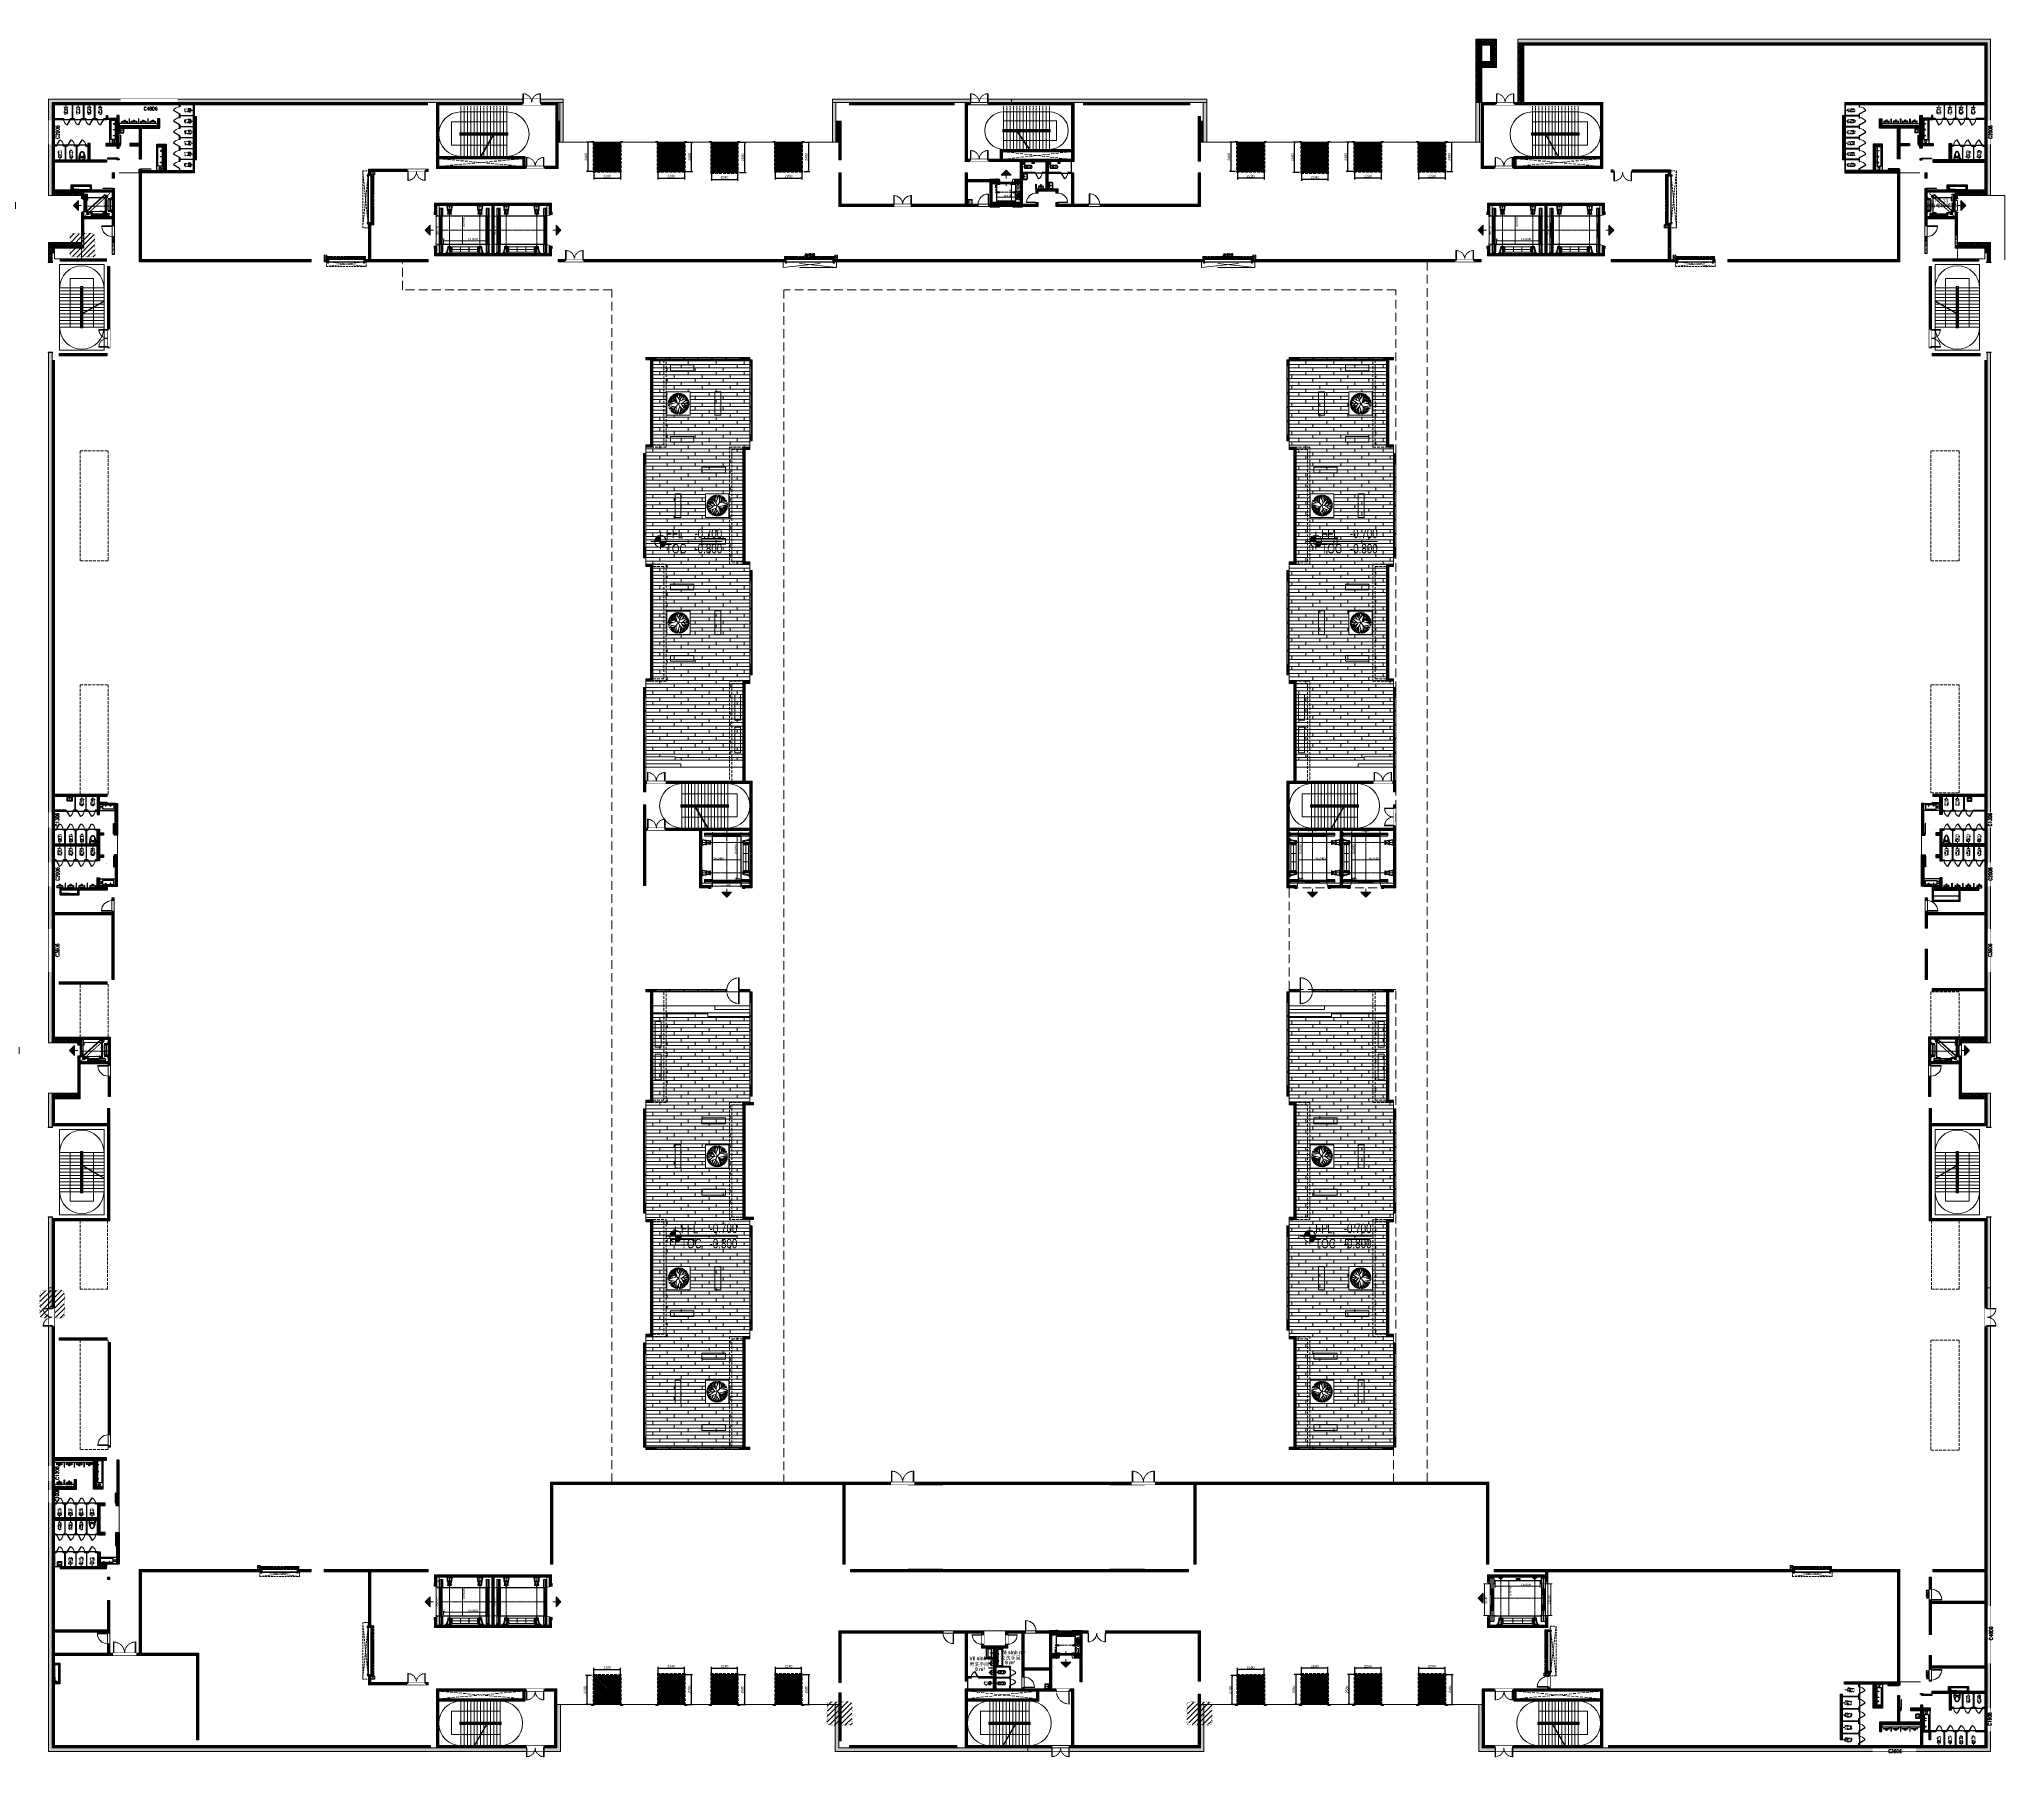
# Model space of a CAD drawing. Header units: millimetres. Extents: x -162958 to 167200, y -450 to 146301.
# Drawn here: x -789 to 167200, y -450 to 146301 of the extents above; entities that cross this region are included whole.
import ezdxf
from ezdxf.enums import TextEntityAlignment as Align

# ---------------------------------------------------------------- set-up
doc = ezdxf.new("R2010")
doc.units = ezdxf.units.MM
doc.set_wipeout_variables(frame=1)
for name, pattern in [('ACAD_ISO03W100', [30, 12, -18]), ('DASH', [0.35, 0.25, -0.1]), ('Xr_MB nha xuong CM2$0$ACAD_ISO02W100', [15, 12, -3]), ('Xr_MB nha xuong CM2$0$ACAD_ISO10W100', [18.5, 12, -3, 0.5, -3]), ('Xr_MB nha xuong CM2$0$CENTER', [2, 1.25, -0.25, 0.25, -0.25]), ('Xr_MB nha xuong CM2$0$CENTER2', [1.125, 0.75, -0.125, 0.125, -0.125]), ('Xr_MB nha xuong CM2$0$CENTERX2', [4, 2.5, -0.5, 0.5, -0.5]), ('Xr_MB nha xuong CM2$0$DASH', [0.35, 0.25, -0.1]), ('Xr_MB nha xuong CM2$0$DASHED', [0.75, 0.5, -0.25]), ('Xr_MB nha xuong CM2$0$DASHEDX2', [1.5, 1, -0.5]), ('Xr_MB nha xuong CM2$0$HIDDEN', [9.525, 6.35, -3.175]), ('Xr_MB nha xuong CM2$0$HIDDEN2', [0.1875, 0.125, -0.0625]), ('Xr_MB nha xuong CM2$0$HIDDENX2', [0.75, 0.5, -0.25]), ('Xr_MB nha xuong CM2$0$PHANTOMX2', [5, 2.5, -0.5, 0.5, -0.5, 0.5, -0.5]), ('Xr_MB nha xuong CM2$0$Xr_MB bao ve$0$$AUDIT_BAD_LTYPE2', [0]), ('Xr_MB nha xuong CM2$0$Xr_MB bao ve$0$DASH', [0.35, 0.25, -0.1]), ('Xr_MB nha xuong CM2$0$Xr_MB nha xuong + VP$0$CENTER2', [28.575, 19.05, -3.175, 3.175, -3.175]), ('Xr_MB nha xuong CM2$0$Xr_MB nha xuong + VP$0$HIDDEN', [9.525, 6.35, -3.175]), ('Xr_MB nha xuong CM2$0$Xr_MB nha xuong + VP$0$HIDDEN2', [0.1875, 0.125, -0.0625]), ('Xr_MB nha xuong CM2$0$Xr_MB nha xuong + VP$0$HIDDENX2', [0.75, 0.5, -0.25])]:
    doc.linetypes.add(name, pattern=pattern)
doc.layers.get('0').update_dxf_attribs({"lineweight": 5})
doc.layers.get('Defpoints').update_dxf_attribs({"color": 6, "lineweight": 5})
for name, color, linetype in [('0-卫生间', 210, 'Continuous'), ('Hydraulic - 10 CHINESE_WTEXT', 1, 'Continuous'), ('WIPEOUT', 250, 'Continuous'), ('Xr_MB nha xuong CM2$0$0-TEXT', 30, 'Continuous'), ('Xr_MB nha xuong CM2$0$Xr_MB bao ve$0$$AUDIT_BAD_LAYER1', 7, 'Continuous'), ('Xr_MB nha xuong CM2$0$Xr_MB bao ve$0$NOI-THAT-WC', 11, 'Continuous')]:
    doc.layers.add(name, color=color, linetype=linetype)
for name, color, linetype, lineweight in [('1.kich thuoc', 7, 'Continuous', 5), ('A-Dim', 8, 'Continuous', 5), ('A-Dim-Area', 7, 'Continuous', 5), ('A-Solid-Facility', 145, 'Continuous', 5), ('A-Text', 2, 'Continuous', 5), ('CEILING FINISHED', 253, 'Continuous', 5), ('CJSC.2-Tuong', 3, 'Continuous', 5), ('CJSC.3-Net thay', 140, 'Continuous', 5), ('CJSC.4-Net manh', 8, 'Continuous', 5), ('CJSC.6-Hatch', 251, 'Continuous', 5), ('CJSC.8-Cua', 15, 'Continuous', 5), ('FLOOR FINISHED', 253, 'Continuous', 5), ('HATCH', 8, 'Continuous', 5), ('WINDOW_TEXT', 7, 'Continuous', 5), ('Xr_MB nha xuong CM2$0$0kt', 7, 'Continuous', 5), ('Xr_MB nha xuong CM2$0$0netve', 7, 'Continuous', 5), ('Xr_MB nha xuong CM2$0$11-BUILD', 7, 'Continuous', 5), ('Xr_MB nha xuong CM2$0$13-STEEL', 3, 'Continuous', 5), ('Xr_MB nha xuong CM2$0$147CUA', 147, 'Continuous', 5), ('Xr_MB nha xuong CM2$0$21-CAR', 3, 'Continuous', 5), ('Xr_MB nha xuong CM2$0$22-CWT', 3, 'Continuous', 5), ('Xr_MB nha xuong CM2$0$23-DOOR', 3, 'Continuous', 5), ('Xr_MB nha xuong CM2$0$31-TM', 4, 'Continuous', 5), ('Xr_MB nha xuong CM2$0$3Elevator', 6, 'Continuous', 5), ('Xr_MB nha xuong CM2$0$51-CENTER-LINE', 1, 'Xr_MB nha xuong CM2$0$CENTER', 5), ('Xr_MB nha xuong CM2$0$52-W-DASHED-LINE', 30, 'Xr_MB nha xuong CM2$0$PHANTOMX2', 5), ('Xr_MB nha xuong CM2$0$91-OTHERS', 4, 'Continuous', 5), ('Xr_MB nha xuong CM2$0$A-Solid-Door', 3, 'Continuous', 13), ('Xr_MB nha xuong CM2$0$A-Solid-Elevator', 132, 'Continuous', 5), ('Xr_MB nha xuong CM2$0$A-Solid-Facility', 145, 'Continuous', 5), ('Xr_MB nha xuong CM2$0$A-Solid-Stair', 151, 'Continuous', 5), ('Xr_MB nha xuong CM2$0$A-Solid-Wall H', 9, 'Continuous', 18), ('Xr_MB nha xuong CM2$0$A-Solid-WallC', 2, 'Continuous', 5), ('Xr_MB nha xuong CM2$0$A-Solid-WallL', 6, 'Continuous', 5), ('Xr_MB nha xuong CM2$0$A-Solid-Window', 4, 'Continuous', 5), ('Xr_MB nha xuong CM2$0$CJSC.1-Be tong', 2, 'Continuous', 5), ('Xr_MB nha xuong CM2$0$CJSC.11-Khuat', 152, 'Xr_MB nha xuong CM2$0$HIDDENX2', 5), ('Xr_MB nha xuong CM2$0$CJSC.2-Tuong', 3, 'Continuous', 5), ('Xr_MB nha xuong CM2$0$CJSC.3-Net thay', 140, 'Continuous', 5), ('Xr_MB nha xuong CM2$0$CJSC.4-Net manh', 8, 'Continuous', 5), ('Xr_MB nha xuong CM2$0$CJSC.6-Hatch', 251, 'Continuous', 5), ('Xr_MB nha xuong CM2$0$CJSC.8-Cua', 15, 'Continuous', 5), ('Xr_MB nha xuong CM2$0$DIMISION', 7, 'Continuous', 5), ('Xr_MB nha xuong CM2$0$Duong Dam', 7, 'Continuous', 5), ('Xr_MB nha xuong CM2$0$Duong Tam', 1, 'Xr_MB nha xuong CM2$0$ACAD_ISO10W100', 5), ('Xr_MB nha xuong CM2$0$DUONG_TAM', 6, 'Xr_MB nha xuong CM2$0$CENTER', 5), ('Xr_MB nha xuong CM2$0$HTT-0.00_Hatch', 7, 'Continuous', 5), ('Xr_MB nha xuong CM2$0$Layer3', 6, 'Continuous', 5), ('Xr_MB nha xuong CM2$0$NET KHUAT', 2, 'Xr_MB nha xuong CM2$0$ACAD_ISO02W100', 5), ('Xr_MB nha xuong CM2$0$NET_CHINH', 7, 'Continuous', 5), ('Xr_MB nha xuong CM2$0$NET_CHINH @ 65', 7, 'Continuous', 5), ('Xr_MB nha xuong CM2$0$Note TXT', 7, 'Continuous', 5), ('Xr_MB nha xuong CM2$0$NÉT ĐẬM', 7, 'Continuous', 5), ('Xr_MB nha xuong CM2$0$Phim Bam', 3, 'Continuous', 5), ('Xr_MB nha xuong CM2$0$Xr_MB bao ve$0$CJ.14.NOITHAT', 157, 'Continuous', 9), ('Xr_MB nha xuong CM2$0$Xr_MB nha xuong + VP$0$147CUA', 147, 'Continuous', 5), ('Xr_MB nha xuong CM2$0$Xr_MB nha xuong + VP$0$A-Solid-Facility', 145, 'Continuous', 5), ('Xr_MB nha xuong CM2$0$Xr_MB nha xuong + VP$0$CJSC.11-Khuat', 169, 'Xr_MB nha xuong CM2$0$Xr_MB nha xuong + VP$0$HIDDENX2', 5), ('Xr_MB nha xuong CM2$0$Xr_MB nha xuong + VP$0$CJSC.2-Tuong', 8, 'Continuous', 5), ('Xr_MB nha xuong CM2$0$Xr_MB nha xuong + VP$0$CJSC.3-Net thay', 140, 'Continuous', 5), ('Xr_MB nha xuong CM2$0$Xr_MB nha xuong + VP$0$CJSC.8-Cua', 15, 'Continuous', 5), ('Xr_MB nha xuong CM2$0$Xr_MB nha xuong CM2$0$A-Solid-Wall H', 9, 'Continuous', 18), ('Xr_MB nha xuong CM2$0$Xr_MB nha xuong CM2$0$A-Solid-WallC', 2, 'Continuous', 5), ('Xr_MB nha xuong CM2$0$ĐƯỜNG KHUẤT', 50, 'Xr_MB nha xuong CM2$0$ACAD_ISO02W100', 5), ('Xr_MB nha xuong CM2$0$ĐƯỜNG ĐẬM', 7, 'Continuous', 5)]:
    doc.layers.add(name, color=color, linetype=linetype, lineweight=lineweight)
doc.styles.add('_TCH_WINDOW', font='SIMPLEX', dxfattribs={"bigfont": 'GBCBIG'})
doc.styles.add('Arial', font='arial.ttf', dxfattribs={"width": 0.8})
doc.styles.add('Chuẩn', font='times.ttf')
doc.styles.add('CJSC1', font='arial.ttf', dxfattribs={"width": 0.75})
doc.styles.add('MtXpl_Arial_Unicode_', font='')
doc.styles.add('STS1', font='arial.ttf')
doc.styles.add('Xr_MB nha xuong CM2$0$_TCH_WINDOW', font='SIMPLEX', dxfattribs={"bigfont": 'GBCBIG'})
doc.styles.add('Xr_MB nha xuong CM2$0$arial', font='arial.ttf', dxfattribs={"width": 0.8})
doc.styles.add('Xr_MB nha xuong CM2$0$Chuẩn', font='times.ttf')
doc.styles.add('Xr_MB nha xuong CM2$0$Nhoc_Large', font='times.ttf', dxfattribs={"height": 60})
doc.styles.add('Xr_MB nha xuong CM2$0$Standard', font='txt')
doc.styles.add('Xr_MB nha xuong CM2$0$TEXT-2018', font='arial.ttf', dxfattribs={"width": 0.9, "height": 2.5})
doc.styles.add('Xr_MB nha xuong CM2$0$Xr_MB nha xuong + VP$0$_TCH_WINDOW', font='SIMPLEX', dxfattribs={"bigfont": 'GBCBIG'})
doc.styles.get('MtXpl_Arial_Unicode_').set_extended_font_data('Arial Unicode MS', bold=True)
doc.dimstyles.new('125', dxfattribs={"dimscale": 125, "dimtxt": 1.7, "dimasz": 0.8, "dimexe": 1, "dimexo": 0, "dimgap": 0.5, "dimtad": 1, "dimdec": 0, "dimzin": 0, "dimdsep": 46, "dimtxsty": 'Arial', "dimblk": '20240511_Dot', "dimcen": 1.5, "dimclrd": 9, "dimclre": 9, "dimadec": 0, "dimazin": 0, "dimtfac": 1, "dimtdec": 0, "dimtix": 1, "dimtofl": 0, "dimtmove": 0, "dimatfit": 3, "dimldrblk": '20240511_Open30', "dimfxl": 1, "dimtolj": 1, "dimtzin": 0, "dimarcsym": 1})
doc.dimstyles.new('Xr_MB nha xuong CM2$0$0NL 025', dxfattribs={"dimscale": 0, "dimtxt": 100, "dimasz": 62.5, "dimexe": 25, "dimexo": 25, "dimgap": 25, "dimtad": 1, "dimtoh": 1, "dimdec": 0, "dimlfac": -1, "dimtxsty": 'Xr_MB nha xuong CM2$0$Chuẩn', "dimcen": 62.5, "dimclrd": 137, "dimclre": 252, "dimclrt": 1, "dimadec": 1, "dimazin": 0, "dimtfac": 1, "dimtdec": 0, "dimtix": 1, "dimtmove": 0, "dimatfit": 0, "dimfxl": 1, "dimlwd": 9, "dimlwe": 9, "dimarcsym": 0})
doc.dimstyles.new('Xr_MB nha xuong CM2$0$1-75', dxfattribs={"dimscale": 75, "dimtxt": 1.7, "dimasz": 0.8, "dimexe": 1, "dimexo": 0, "dimgap": 0.5, "dimtad": 1, "dimdec": 0, "dimzin": 0, "dimdsep": 46, "dimtxsty": 'Xr_MB nha xuong CM2$0$arial', "dimblk": 'Xr_MB nha xuong CM2$0$20240511_Dot', "dimcen": 1.5, "dimclrd": 9, "dimclre": 9, "dimadec": 0, "dimazin": 0, "dimtfac": 1, "dimtdec": 0, "dimtix": 1, "dimtofl": 0, "dimtmove": 0, "dimatfit": 3, "dimldrblk": 'Xr_MB nha xuong CM2$0$20240511_Open30', "dimfxl": 1, "dimtolj": 1, "dimtzin": 0, "dimarcsym": 1})
doc.dimstyles.new('Xr_MB nha xuong CM2$0$100', dxfattribs={"dimscale": 100, "dimtxt": 1.7, "dimasz": 0.8, "dimexe": 1, "dimexo": 0, "dimgap": 0.5, "dimtad": 1, "dimdec": 0, "dimzin": 0, "dimdsep": 46, "dimtxsty": 'Xr_MB nha xuong CM2$0$arial', "dimblk": 'Xr_MB nha xuong CM2$0$20240511_Dot', "dimcen": 1.5, "dimclrd": 9, "dimclre": 9, "dimadec": 0, "dimazin": 0, "dimtfac": 1, "dimtdec": 0, "dimtix": 1, "dimtofl": 0, "dimtmove": 0, "dimatfit": 3, "dimldrblk": 'Xr_MB nha xuong CM2$0$20240511_Open30', "dimfxl": 1, "dimtolj": 1, "dimtzin": 0, "dimarcsym": 1})
doc.dimstyles.new('Xr_MB nha xuong CM2$0$T60', dxfattribs={"dimtxt": 60, "dimasz": 35, "dimexe": 1, "dimexo": 0, "dimgap": 5, "dimtad": 1, "dimtoh": 1, "dimdec": 1, "dimdsep": 46, "dimtxsty": 'Xr_MB nha xuong CM2$0$Nhoc_Large', "dimcen": 0, "dimclrd": 3, "dimclre": 3, "dimclrt": 3, "dimadec": 0, "dimazin": 0, "dimtfac": 1, "dimtdec": 1, "dimtmove": 0, "dimatfit": 3, "dimfxl": 1, "dimtolj": 1, "dimtzin": 0, "dimlwd": 9, "dimlwe": 9, "dimarcsym": 0})
pattern_1 = [(45, (-1986836.85, 126839), (-224.506403, 224.506403), [])]
pattern_2 = [(45, (2194615.53, 817811.32), (-57.452426, 57.452426), [])]
pattern_3 = [(225, (2194615.53, 586811.235), (57.452426, -57.452426), [])]
pattern_4 = [(45, (2194615.74, 586811.32), (-57.452426, 57.452426), [])]
pattern_5 = [(45, (2194615.53, 586811.235), (-57.452426, 57.452426), [])]
pattern_6 = [(0, (-165700.22, 210000), (-3e-14, -150), [250, -50]), (0, (-165750.22, 209950), (-3e-14, -150), [150, -37.5, 75, -37.5]), (0, (-165825.22, 209900), (-3e-14, -150), [250, -50])]
pattern_7 = [(180, (-1016937.57, -1791282.35), (-4e-14, -300), []), (270, (-1016937.57, -1791282.35), (600, -600), [300, -2100]), (270, (-1018137.57, -1791582.35), (600, -600), [300, -2100])]
pattern_8 = [(225, (-972617.78, -1342672.348), (26.5165043, -26.5165043), []), (315, (-972617.78, -1342672.348), (79.5495129, -26.5165043), [93.75, -56.25])]
pattern_9 = [(225, (-972617.78, -1804672.444), (22.4506403, -22.4506403), []), (315, (-972617.78, -1804672.444), (67.3519209, -22.4506403), [79.375, -47.625])]
pattern_10 = [(315, (-3161603.52, -2258033.67), (56.1266008, 56.1266008), [])]
pattern_11 = [(45, (-966987.99, -1671222.44), (-57.452426, 57.452426), [])]
pattern_12 = [(315, (52799.79, 111350.01), (56.1266, 56.1266), [])]
pattern_13 = [(315, (52799.79, 93700), (56.1266, 56.1266), [])]
pattern_14 = [(315, (54487.26, 103700.01), (56.1266, 56.1266), [])]
pattern_15 = [(315, (54487.26, 83700.01), (56.1266, 56.1266), [])]
pattern_16 = [(315, (52799.79, 37700), (56.1266, 56.1266), [])]
pattern_17 = [(315, (54587.26, 47700.01), (56.1266, 56.1266), [])]
pattern_18 = [(315, (54487.26, 27700), (56.1266, 56.1266), [])]
pattern_19 = [(315, (52799.79, 57350.01), (56.1266, 56.1266), [])]
pattern_20 = [(315, (-2998782.56, -2258033.67), (56.1266008, 56.1266008), [])]
pattern_21 = [(315, (-568517577.084, -2328721914.086), (56.1266007567, 56.1266007567), [])]
pattern_22 = [(315, (-568514977.084, -2328721914.086), (56.1266007567, 56.1266007567), [])]
pattern_23 = [(45, (2194615.524, 1279811.33), (-22.0970869, 22.0970869), []), (135, (2194615.524, 1279811.33), (-66.29126074, 22.0970869), [78.125, -46.875])]
pattern_24 = [(225, (2194615.535, 586811.235), (26.5165043, -26.5165043), []), (315, (2194615.535, 586811.235), (79.5495129, -26.5165043), [93.75, -56.25])]
pattern_25 = [(225, (2194615.535, 586511.235), (26.5165043, -26.5165043), []), (315, (2194615.535, 586511.235), (79.5495129, -26.5165043), [93.75, -56.25])]
pattern_26 = [(315, (-966987.99, -1671222.44), (56.1266008, 56.1266008), [])]
pattern_27 = [(315, (-812047.99, -1671222.44), (56.1266008, 56.1266008), [])]
pattern_28 = [(225, (-979437.78, -1344172.348), (26.5165043, -26.5165043), []), (315, (-979437.78, -1344172.348), (79.5495129, -26.5165043), [93.75, -56.25])]
pattern_29 = [(225, (-966987.99, -1671222.44), (57.452426, -57.452426), [])]
pattern_30 = [(45, (-623757.1, -1672221.99), (-44.9012806, 44.9012806), [])]

# ---------------------------------------------------------------- blocks, each defined once
blk = doc.blocks.new('COT CAO DO')
at = {"layer": 'A-Dim'}
h = blk.add_hatch(color=256, dxfattribs=at)
h.paths.add_polyline_path([(0, 586, 0.4142136), (-586, 0), (0, 0)])
h.paths.add_polyline_path([(586, 0), (0, 0), (0, -586, 0.4142136)])
for p, q in [((-961, 0), (6166, 1)), ((0, 961), (0, -774))]:
    blk.add_line(p, q, dxfattribs=at)
blk.add_circle((0, 0), 586, dxfattribs=at)
at = {"layer": 'A-Text', "color": 6, "style": 'CJSC1', "width": 0.75}
for s, p in [('FFL', (541, 309)), ('TOC', (541, -1188))]:
    blk.add_text(s, height=935, dxfattribs=at).set_placement(p)
for tag, p in [('%%P0.000', (6173, 318)), ('-0.050', (6173, -1188))]:
    blk.add_attdef(tag, text='', height=935, dxfattribs=at).set_placement(p, align=Align.RIGHT)
blk = doc.blocks.new('Xr_MB nha xuong CM2$0$2026FS')
at = {"color": 251, "linetype": 'ByBlock', "lineweight": 0, "ltscale": 0.1}
for p, q in [((568518.15, 2328842.99), (568521.95, 2328842.99)), ((568519.05, 2328841.35), (568519.05, 2328843.79)), ((568519.05, 2328843.79), (568521.05, 2328843.79)), ((568521.05, 2328843.79), (568521.05, 2328839.63)), ((568518.15, 2328842.71), (568519.95, 2328842.71)), ((568518.15, 2328842.43), (568519.95, 2328842.43)), ((568518.15, 2328842.15), (568519.95, 2328842.15)), ((568518.15, 2328841.87), (568519.95, 2328841.87)), ((568518.15, 2328841.59), (568519.95, 2328841.59)), ((568518.15, 2328841.31), (568519.95, 2328841.31)), ((568520.15, 2328842.71), (568521.95, 2328842.71)), ((568520.15, 2328842.71), (568521.95, 2328842.71)), ((568520.15, 2328842.43), (568521.95, 2328842.43)), ((568520.15, 2328842.43), (568521.95, 2328842.43)), ((568520.15, 2328842.15), (568521.95, 2328842.15)), ((568520.15, 2328842.15), (568521.95, 2328842.15)), ((568520.15, 2328841.87), (568521.95, 2328841.87)), ((568520.15, 2328841.87), (568521.95, 2328841.87)), ((568520.15, 2328841.59), (568521.95, 2328841.59)), ((568520.15, 2328841.59), (568521.95, 2328841.59)), ((568520.15, 2328841.31), (568521.95, 2328841.31)), ((568520.15, 2328841.31), (568521.95, 2328841.31)), ((568518.15, 2328839.63), (568521.95, 2328839.63)), ((568519.6, 2328841.03), (568519.95, 2328841.03)), ((568520.09, 2328840.75), (568521.95, 2328840.75)), ((568520.09, 2328840.75), (568521.95, 2328840.75)), ((568520.15, 2328841.03), (568521.95, 2328841.03)), ((568520.15, 2328841.03), (568521.95, 2328841.03)), ((568520.15, 2328840.47), (568521.95, 2328840.47)), ((568520.15, 2328840.47), (568521.95, 2328840.47)), ((568520.15, 2328840.19), (568521.95, 2328840.19)), ((568520.15, 2328840.19), (568521.95, 2328840.19)), ((568520.15, 2328839.91), (568521.95, 2328839.91)), ((568520.15, 2328839.91), (568521.95, 2328839.91)), ((568520.15, 2328839.63), (568521.95, 2328839.63))]:
    blk.add_line(p, q, dxfattribs=at)
for p, q in [((568518.15, 2328842.99), (568518.15, 2328839.63)), ((568521.95, 2328842.99), (568521.95, 2328839.63))]:
    blk.add_line(p, q)
at = {"color": 0, "linetype": 'ByBlock', "lineweight": 0, "ltscale": 0.1}
for p, q in [((568520.15, 2328843.08), (568519.95, 2328843.08)), ((568519.95, 2328843.08), (568519.95, 2328839.55)), ((568520.01, 2328842.99), (568520.01, 2328839.63)), ((568520.09, 2328842.99), (568520.09, 2328839.63)), ((568520.15, 2328843.08), (568520.15, 2328839.55)), ((568518.15, 2328841.87), (568520.09, 2328840.75)), ((568518.15, 2328841.82), (568520.09, 2328840.7)), ((568519.05, 2328841.3), (568519.05, 2328839.63)), ((568518.15, 2328841.03), (568519.5, 2328841.03)), ((568518.15, 2328840.75), (568519.99, 2328840.75)), ((568518.15, 2328840.47), (568519.95, 2328840.47)), ((568518.15, 2328840.19), (568519.95, 2328840.19)), ((568518.15, 2328839.91), (568519.95, 2328839.91)), ((568518.15, 2328839.63), (568519.95, 2328839.63)), ((568520.15, 2328839.55), (568519.95, 2328839.55))]:
    blk.add_line(p, q, dxfattribs=at)
at = {"linetype": 'ByBlock', "lineweight": 0, "ltscale": 0.1}
blk.add_lwpolyline([(568521.95, 2328844.96), (568521.95, 2328837.66), (568518.15, 2328837.66), (568518.15, 2328844.96)], close=True, dxfattribs=at)
at = {"color": 251, "linetype": 'ByBlock', "lineweight": 0, "ltscale": 0.1}
for centre, start, end in [((568520.05, 2328842.96), 0.0006, 179.9994), ((568520.05, 2328839.63), 180.0006, 359.9994)]:
    blk.add_arc(centre, 1.9, start, end, dxfattribs=at)
at = {"color": 0, "linetype": 'ByBlock', "lineweight": 0, "ltscale": 0.1}
blk.add_solid([(568519.1, 2328841.6), (568519.1, 2328841.59), (568519.1, 2328841.6)], dxfattribs=at)
blk.add_solid([(568519.1, 2328841.6), (568519.1, 2328841.59), (568519.1, 2328841.6)], dxfattribs=at)
blk = doc.blocks.new('*U219')
at = {"color": 0}
blk.add_line((70, 100), (70, 800), dxfattribs=at)
for points in [[(0, -200), (60, -200), (60, -40), (50, -40), (50, 0), (0, 0)], [(50, 0), (50, 900), (90, 900), (90, 0)], [(50, 100), (90, 100), (90, 800), (50, 800)], [(1000, -200), (940, -200), (940, -40), (950, -40), (950, 0), (1000, 0)]]:
    blk.add_lwpolyline(points, close=True, dxfattribs=at)
blk.add_arc((50, 0), 900, 0, 90, dxfattribs=at)
blk = doc.blocks.new('*U218')
at = {"color": 0}
for points in [[(0, -200), (60, -200), (60, -40), (50, -40), (50, 0), (0, 0)], [(50, 0), (90, 0), (90, 750), (50, 750)], [(1550, 0), (1510, 0), (1510, 750), (1550, 750)], [(1600, -200), (1540, -200), (1540, -40), (1550, -40), (1550, 0), (1600, 0)]]:
    blk.add_lwpolyline(points, close=True, dxfattribs=at)
for centre, start, end in [((50, 0), 0, 89.99996), ((1550, 0), 90.00004, 180)]:
    blk.add_arc(centre, 750, start, end, dxfattribs=at)
blk = doc.blocks.new('Xr_MB nha xuong CM2$0$2026xiaofangti02')
at = {"color": 0, "linetype": 'ByBlock', "lineweight": 0, "ltscale": 0.1}
for p, q in [((3288271, 2529953), (3288271, 2533753)), ((3288271, 2529953), (3288271, 2533753)), ((3288271, 2533753), (3291631, 2533753)), ((3288551, 2531953), (3288551, 2533753)), ((3288551, 2531953), (3288551, 2533753)), ((3288831, 2531953), (3288831, 2533753)), ((3288831, 2531953), (3288831, 2533753)), ((3289111, 2531953), (3289111, 2533753)), ((3289111, 2531953), (3289111, 2533753)), ((3289391, 2531893), (3289391, 2533753)), ((3289391, 2531893), (3289391, 2533753)), ((3289671, 2531953), (3289671, 2533753)), ((3289671, 2531953), (3289671, 2533753)), ((3289951, 2531953), (3289951, 2533753)), ((3289951, 2531953), (3289951, 2533753)), ((3290231, 2531953), (3290231, 2533753)), ((3290231, 2531953), (3290231, 2533753)), ((3290511, 2531953), (3290511, 2533753)), ((3290511, 2531953), (3290511, 2533753)), ((3290791, 2531953), (3290791, 2533753)), ((3290791, 2531953), (3290791, 2533753)), ((3291071, 2531953), (3291071, 2533753)), ((3291071, 2531953), (3291071, 2533753)), ((3291351, 2531953), (3291351, 2533753)), ((3291351, 2531953), (3291351, 2533753)), ((3291631, 2529953), (3291631, 2533753)), ((3288185, 2531953), (3288185, 2531813)), ((3288185, 2531953), (3288185, 2531753)), ((3291714, 2531953), (3288185, 2531953)), ((3291714, 2531753), (3288185, 2531753)), ((3292431, 2532892), (3288271, 2532892)), ((3291631, 2531893), (3288271, 2531893)), ((3291631, 2531813), (3288271, 2531813)), ((3288551, 2529953), (3288551, 2531753)), ((3288551, 2529953), (3288551, 2531753)), ((3288831, 2529953), (3288831, 2531753)), ((3288831, 2529953), (3288831, 2531753)), ((3289111, 2529953), (3289111, 2531753)), ((3289111, 2529953), (3289111, 2531753)), ((3290454, 2529953), (3289334, 2531893)), ((3290454, 2529953), (3289334, 2531893)), ((3290511, 2529953), (3289391, 2531893)), ((3290511, 2529953), (3289391, 2531893)), ((3289391, 2529953), (3289391, 2531793)), ((3289391, 2529953), (3289391, 2531793)), ((3289671, 2529953), (3289671, 2531753)), ((3289671, 2529953), (3289671, 2531753)), ((3289951, 2529953), (3289951, 2531753)), ((3289951, 2529953), (3289951, 2531753)), ((3290231, 2529953), (3290231, 2531753)), ((3290231, 2529953), (3290231, 2531753)), ((3290511, 2529953), (3290511, 2531753)), ((3290511, 2529953), (3290511, 2531753)), ((3290791, 2529953), (3290791, 2531753)), ((3290791, 2529953), (3290791, 2531753)), ((3291071, 2529953), (3291071, 2531753)), ((3291071, 2529953), (3291071, 2531753)), ((3291351, 2529953), (3291351, 2531753)), ((3291351, 2529953), (3291351, 2531753)), ((3291714, 2531953), (3291714, 2531753)), ((3291714, 2531953), (3291714, 2531753)), ((3292431, 2530911), (3292431, 2532892)), ((3289908, 2530898), (3288271, 2530898)), ((3288271, 2529953), (3291631, 2529953)), ((3289958, 2530911), (3292431, 2530911))]:
    blk.add_line(p, q, dxfattribs=at)
for centre, start, end in [((3288271, 2531853), 90.00064, 269.99936), ((3291631, 2531853), 270.00064, 89.99936)]:
    blk.add_arc(centre, 1900, start, end, dxfattribs=at)
blk.add_solid([(3290233, 2530911), (3290231, 2530911), (3290233, 2530911)], dxfattribs=at)
blk.add_solid([(3290233, 2530911), (3290231, 2530911), (3290233, 2530911)], dxfattribs=at)
blk = doc.blocks.new('*U190')
for p, q in [((-1510, 650), (-1550, 650)), ((-1510, 100), (-1550, 100)), ((-1530, 100), (-1530, 650)), ((-90, 650), (-50, 650)), ((-90, 100), (-50, 100)), ((-70, 100), (-70, 650))]:
    blk.add_line(p, q)
for points in [[(-1600, -110), (-1540, -110), (-1540, -40), (-1550, -40), (-1550, 0), (-1600, 0)], [(-1550, 0), (-1510, 0), (-1510, 750), (-1550, 750)], [(-50, 0), (-90, 0), (-90, 750), (-50, 750)], [(0, -110), (-60, -110), (-60, -40), (-50, -40), (-50, 0), (0, 0)]]:
    blk.add_lwpolyline(points, close=True)
at = {"linetype": 'Xr_MB nha xuong CM2$0$Xr_MB nha xuong + VP$0$HIDDEN2'}
for centre, start, end in [((-1550, 0), 0, 89.99996), ((-50, 0), 90.00004, 180)]:
    blk.add_arc(centre, 750, start, end, dxfattribs=at)
blk = doc.blocks.new('Xr_MB nha xuong CM2$0$2026Xr_MB nha xuong + VP$0$loutimen2')
at = {"layer": 'Xr_MB nha xuong CM2$0$Xr_MB nha xuong + VP$0$CJSC.8-Cua'}
blk.add_lwpolyline([(23500.32, -25603.79), (23500.32, -25603.99), (23501.92, -25603.99), (23501.92, -25603.79)], close=True, dxfattribs=at)
at = {"color": 250}
blk.add_wipeout([(23500.32, -25603.79), (23500.32, -25603.99), (23501.92, -25603.99), (23501.92, -25603.79)], dxfattribs=at).dxf.layer = 'Xr_MB nha xuong CM2$0$Xr_MB nha xuong + VP$0$CJSC.8-Cua'
at = {"layer": 'Xr_MB nha xuong CM2$0$Xr_MB nha xuong + VP$0$CJSC.8-Cua', "xscale": -0.001, "yscale": 0.001, "zscale": 0.001, "rotation": 180}
blk.add_blockref('*U190', (23501.92, -25603.99), dxfattribs=at)
blk = doc.blocks.new('Xr_MB nha xuong CM2$0$2026A$Cd587a64f')
blk.add_line((-45, 977.5), (0, 977.5))
blk.add_wipeout([(-900, -100), (0, -100), (0, 100), (-900, 100)])
for p, q in [((-45, 100), (-45, 977.5)), ((0, 100), (-45, 100)), ((0, 100), (0, 977.5))]:
    blk.add_line(p, q)
blk.add_lwpolyline([(-900, -100), (0, -100), (0, 100), (-900, 100)], close=True)
at = {"lineweight": 13}
blk.add_ellipse((-22.5, 100), major_axis=(620.5, 620.5), ratio=1, start_param=0.811042, end_param=2.35619449, dxfattribs=at)
blk = doc.blocks.new('Xr_MB nha xuong CM2$0$2026loutiqiang01')
at = {"layer": 'Xr_MB nha xuong CM2$0$A-Solid-Wall H'}
h = blk.add_hatch(dxfattribs=at)
h.set_pattern_fill('ANSI31', color=256, scale=25, angle=-90)
h.paths.add_polyline_path([(2827447, 2232916), (2827447, 2237966), (2837747, 2237966), (2837747, 2232916)])
h.paths.add_polyline_path([(2827647, 2236916), (2827647, 2233116), (2837547, 2233116), (2837547, 2237766), (2835047, 2237766), (2835047, 2236916)], flags=16)
h.paths.add_polyline_path([(2827647, 2237116), (2834847, 2237116), (2834847, 2237766), (2827647, 2237766)], flags=16)
at = {"layer": 'Xr_MB nha xuong CM2$0$A-Solid-WallC', "linetype": 'ByBlock', "lineweight": 0, "ltscale": 0.1}
blk.add_lwpolyline([(2827447, 2232916), (2827447, 2237966), (2837747, 2237966), (2837747, 2232916)], close=True, dxfattribs=at)
at = {"layer": 'Xr_MB nha xuong CM2$0$A-Solid-WallC'}
for points in [[(2827647, 2237116), (2834847, 2237116), (2834847, 2237766), (2827647, 2237766)], [(2827647, 2236916), (2827647, 2233116), (2837547, 2233116), (2837547, 2237766), (2835047, 2237766), (2835047, 2236916)]]:
    blk.add_lwpolyline(points, close=True, dxfattribs=at)
at = {"layer": 'Xr_MB nha xuong CM2$0$Xr_MB nha xuong + VP$0$CJSC.11-Khuat', "ltscale": 500}
for p, q in [((2827647, 2237116), (2834847, 2237766)), ((2834847, 2237116), (2827647, 2237766))]:
    blk.add_line(p, q, dxfattribs=at)
blk = doc.blocks.new('Xr_MB nha xuong CM2$0$A$Cd587a64f')
blk.add_line((-45, 977.5), (0, 977.5))
blk.add_wipeout([(-900, -100), (0, -100), (0, 100), (-900, 100)])
for p, q in [((-45, 100), (-45, 977.5)), ((0, 100), (-45, 100)), ((0, 100), (0, 977.5))]:
    blk.add_line(p, q)
blk.add_lwpolyline([(-900, -100), (0, -100), (0, 100), (-900, 100)], close=True)
at = {"lineweight": 13}
blk.add_ellipse((-22.5, 100), major_axis=(620.5, 620.5), ratio=1, start_param=0.811042, end_param=2.35619449, dxfattribs=at)
blk = doc.blocks.new('Xr_MB nha xuong CM2$0$20261F 幕墙')
at = {"layer": 'Xr_MB nha xuong CM2$0$A-Solid-Wall H'}
h = blk.add_hatch(dxfattribs=at)
h.set_pattern_fill('GOST_WOOD', color=256, scale=25, angle=-90)
h.set_pattern_definition([(0, (-250.18, -0.01), (-3e-14, -150), [250, -50]), (0, (-300.18, -50.01), (-3e-14, -150), [150, -37.5, 75, -37.5]), (0, (-375.18, -100.01), (-3e-14, -150), [250, -50])])
h.paths.add_polyline_path([(3283903, 2404034), (3283903, 2398934), (3283603, 2398934), (3283603, 2404334), (3285353, 2404334), (3285353, 2404034)])
h = blk.add_hatch(dxfattribs=at)
h.set_pattern_fill('ANSI31', color=256, scale=30)
h.set_pattern_definition([(45, (2194615.53, 586811.23), (-67.351921, 67.351921), [])])
h.paths.add_polyline_path([(3284853, 2404034), (3283903, 2404034), (3283903, 2402234), (3285053, 2402234), (3285053, 2404034)])
h.paths.add_polyline_path([(3284853, 2403834), (3284103, 2403834), (3284103, 2402434), (3284853, 2402434), (3284853, 2403834)], flags=16)
h = blk.add_hatch(dxfattribs=at)
h.set_pattern_fill('GOST_WOOD', color=256, scale=25, angle=-90)
h.paths.add_polyline_path([(3287202, 2404334), (3327603, 2404334), (3327603, 2390984), (3327303, 2390984), (3327303, 2404034), (3287202, 2404034)])
h = blk.add_hatch(dxfattribs=at)
h.set_pattern_fill('ANSI31', color=256, scale=650)
h.set_pattern_definition(pattern_2)
h.paths.add_polyline_path([(3287502, 2404034), (3327303, 2404034), (3327303, 2403834), (3287502, 2403834)])
h = blk.add_hatch(dxfattribs=at)
h.set_pattern_fill('ANSI31', color=256, scale=650)
h.set_pattern_definition(pattern_2)
h.paths.add_polyline_path([(3327303, 2403834), (3327103, 2403834), (3327103, 2398934), (3327303, 2398934)])
h = blk.add_hatch(dxfattribs=at)
h.set_pattern_fill('ANSI31', color=256, scale=650)
h.set_pattern_definition([(45, (2194365.346, 817811.3), (-57.452426, 57.452426), [])])
h.paths.add_polyline_path([(3284103, 2398934), (3283903, 2398934), (3283903, 2402234), (3284103, 2402234)])
h = blk.add_hatch(dxfattribs=at)
h.set_pattern_fill('GOST_WOOD', color=256, scale=25, angle=-90)
h.paths.add_polyline_path([(3205053, 2398934), (3205603, 2398934), (3205603, 2399234), (3161603, 2399234), (3161603, 2390984), (3161903, 2390984), (3161903, 2398934)])
h = blk.add_hatch(dxfattribs=at)
h.set_pattern_fill('ANSI31', color=256, scale=650)
h.set_pattern_definition(pattern_2)
h.paths.add_polyline_path([(3194003, 2398934), (3161903, 2398934), (3161903, 2398734), (3194003, 2398734)])
h = blk.add_hatch(dxfattribs=at)
h.set_pattern_fill('GOST_WOOD', color=256, scale=25, angle=-90)
h.paths.add_polyline_path([(3243903, 2399234), (3228603, 2399234), (3228603, 2398934), (3229153, 2398934), (3243903, 2398934)])
h = blk.add_hatch(dxfattribs=at)
h.set_pattern_fill('ANSI31', color=256, scale=650)
h.set_pattern_definition(pattern_2)
h.paths.add_polyline_path([(3239003, 2398734), (3230054, 2398734), (3230054, 2398934), (3239003, 2398934)])
h = blk.add_hatch(dxfattribs=at)
h.set_pattern_fill('GOST_WOOD', color=256, scale=25, angle=-90)
h.paths.add_polyline_path([(3260603, 2398934), (3260603, 2399234), (3243903, 2399234), (3243903, 2398934), (3260053, 2398934)])
h = blk.add_hatch(dxfattribs=at)
h.set_pattern_fill('ANSI31', color=256, scale=650)
h.set_pattern_definition(pattern_2)
h.paths.add_polyline_path([(3259154, 2398734), (3250054, 2398734), (3250054, 2398934), (3259154, 2398934)])
h = blk.add_hatch(dxfattribs=at)
h.set_pattern_fill('ANSI31', color=256, scale=650)
h.set_pattern_definition(pattern_2)
h.paths.add_polyline_path([(3327303, 2398934), (3315153, 2398934), (3315153, 2398734), (3327303, 2398734)])
h = blk.add_hatch(dxfattribs=at)
h.set_pattern_fill('ANSI31', color=256, scale=650)
h.set_pattern_definition(pattern_2)
h.paths.add_polyline_path([(3161903, 2391484), (3162103, 2391484), (3162103, 2398734), (3161903, 2398734)])
h = blk.add_hatch(dxfattribs=at)
h.set_pattern_fill('ANSI31', color=256, scale=650)
h.set_pattern_definition([(45, (2194515.53, 817811.32), (-57.452426, 57.452426), [])])
h.paths.add_polyline_path([(3174253, 2397734), (3174253, 2394034), (3174053, 2394034), (3174053, 2397734)])
h = blk.add_hatch(dxfattribs=at)
h.set_pattern_fill('ANSI31', color=256, scale=650)
h.set_pattern_definition([(45, (2194715.52, 817811.32), (-57.452426, 57.452426), [])])
h.paths.add_polyline_path([(3314953, 2397834), (3314953, 2394034), (3315153, 2394034), (3315153, 2397834)])
h = blk.add_hatch(dxfattribs=at)
h.set_pattern_fill('ANSI31', color=256, scale=650)
h.set_pattern_definition(pattern_2)
h.paths.add_polyline_path([(3327303, 2391484), (3327103, 2391484), (3327103, 2398734), (3327303, 2398734)])
h = blk.add_hatch(dxfattribs=at)
h.set_pattern_fill('ANSI31', color=256, scale=650)
h.set_pattern_definition(pattern_2)
h.paths.add_polyline_path([(3161903, 2391484), (3161903, 2391284), (3164433, 2391284), (3164433, 2391484)])
h = blk.add_hatch(dxfattribs=at)
h.set_pattern_fill('ANSI31', color=256, scale=650)
h.set_pattern_definition(pattern_2)
h.paths.add_polyline_path([(3327303, 2391484), (3327303, 2391284), (3324773, 2391284), (3324773, 2391484)])
h = blk.add_hatch(dxfattribs=at)
h.set_pattern_fill('GOST_WOOD', color=256, scale=25, angle=-90)
h.set_pattern_definition(pattern_6)
h.paths.add_polyline_path([(3161603, 2385284), (3161903, 2385284), (3161903, 2386984), (3161603, 2386984)])
h = blk.add_hatch(dxfattribs=at)
h.set_pattern_fill('ANSI31', color=256, scale=650)
h.set_pattern_definition(pattern_4)
h.paths.add_polyline_path([(3166553, 2385584), (3162604, 2385584), (3162604, 2385384), (3166553, 2385384)])
h = blk.add_hatch(dxfattribs=at)
h.set_pattern_fill('ANSI31', color=256, scale=650)
h.set_pattern_definition(pattern_5)
h.paths.add_polyline_path([(3322654, 2385583), (3326604, 2385584), (3326604, 2385384), (3322654, 2385383)])
h = blk.add_hatch(dxfattribs=at)
h.set_pattern_fill('GOST_WOOD', color=256, scale=25, angle=-90)
h.set_pattern_definition(pattern_6)
h.paths.add_polyline_path([(3327604, 2385284), (3327304, 2385284), (3327304, 2386984), (3327604, 2386984)])
h = blk.add_hatch(dxfattribs=at)
h.set_pattern_fill('ANSI31', color=256, scale=650)
h.set_pattern_definition(pattern_2)
h.paths.add_polyline_path([(3166853, 2384934), (3166853, 2377984), (3166653, 2377984), (3166653, 2384934)])
h = blk.add_hatch(dxfattribs=at)
h.set_pattern_fill('ANSI31', color=256, scale=650)
h.set_pattern_definition(pattern_5)
h.paths.add_polyline_path([(3322353, 2384933), (3322353, 2377983), (3322553, 2377983), (3322553, 2384933)])
h = blk.add_hatch(dxfattribs=at)
h.set_pattern_fill('GOST_WOOD', color=256, scale=25, angle=-90)
h.paths.add_polyline_path([(3161903, 2377584), (3161603, 2377584), (3161603, 2318582), (3161903, 2318582)])
h = blk.add_hatch(dxfattribs=at)
h.set_pattern_fill('ANSI31', color=256, scale=650)
h.set_pattern_definition(pattern_2)
h.paths.add_polyline_path([(3166604, 2377484), (3162504, 2377484), (3162504, 2377284), (3166604, 2377284)])
h = blk.add_hatch(dxfattribs=at)
h.set_pattern_fill('ANSI31', color=256, scale=650)
h.set_pattern_definition(pattern_5)
h.paths.add_polyline_path([(3322604, 2377484), (3326704, 2377484), (3326704, 2377284), (3322604, 2377284)])
h = blk.add_hatch(dxfattribs=at)
h.set_pattern_fill('GOST_WOOD', color=256, scale=25, angle=-90)
h.set_pattern_definition([(0, (0, 210000), (-3e-14, -150), [250, -50]), (0, (-50, 209950), (-3e-14, -150), [150, -37.5, 75, -37.5]), (0, (-125, 209900), (-3e-14, -150), [250, -50])])
h.paths.add_polyline_path([(3327303, 2318584), (3327603, 2318584), (3327603, 2377584), (3327303, 2377584)])
h = blk.add_hatch(dxfattribs=at)
h.set_pattern_fill('ANSI31', color=256, scale=650)
h.set_pattern_definition(pattern_2)
h.paths.add_polyline_path([(3161903, 2318882), (3162103, 2318882), (3162103, 2376883), (3161903, 2376883)])
h.paths.add_polyline_path([(3162103, 2313984), (3161903, 2313984), (3161904, 2311484), (3162104, 2311484)])
h = blk.add_hatch(dxfattribs=at)
h.set_pattern_fill('ANSI31', color=256, scale=650)
h.set_pattern_definition(pattern_2)
h.paths.add_polyline_path([(3327103, 2318884), (3327303, 2318884), (3327303, 2376883), (3327103, 2376883)])
h.paths.add_polyline_path([(3327303, 2313984), (3327103, 2313984), (3327103, 2311484), (3327303, 2311484)])
h = blk.add_hatch(dxfattribs=at)
h.set_pattern_fill('ANSI31', color=256, scale=25, angle=-90)
h.set_pattern_definition([(315, (0, 100), (56.1266008, 56.1266008), [])])
h.paths.add_polyline_path([(3221553, 2340934), (3212453, 2340934), (3212453, 2340034), (3212653, 2340034), (3212653, 2340734), (3221553, 2340734)])
h = blk.add_hatch(dxfattribs=at)
h.set_pattern_fill('ANSI31', color=256, scale=25, angle=-90)
h.set_pattern_definition([(315, (9200, 100), (56.1266008, 56.1266008), [])])
h.paths.add_polyline_path([(3221753, 2340934), (3221553, 2340934), (3221553, 2336934), (3221753, 2336934)])
h = blk.add_hatch(dxfattribs=at)
h.set_pattern_fill('ANSI31', color=256, scale=25, angle=-90)
h.set_pattern_definition([(315, (9400, -2e-06), (56.1266008, 56.1266008), [])])
h.paths.add_polyline_path([(3267453, 2340934), (3267653, 2340934), (3267653, 2336934), (3267453, 2336934)])
h = blk.add_hatch(dxfattribs=at)
h.set_pattern_fill('ANSI31', color=256, scale=25, angle=-90)
h.set_pattern_definition([(315, (-100, 100), (56.1266008, 56.1266008), [])])
h.paths.add_polyline_path([(3267653, 2340934), (3276753, 2340934), (3276753, 2340034), (3276553, 2340034), (3276553, 2340734), (3267653, 2340734)])
h = blk.add_hatch(dxfattribs=at)
h.set_pattern_fill('ANSI31', color=256, scale=650)
h.set_pattern_definition([(45, (2194615.53, 817711.23), (-57.452426, 57.452426), [])])
h.paths.add_polyline_path([(3166604, 2339634), (3162103, 2339634), (3162103, 2339834), (3166604, 2339834)])
h = blk.add_hatch(dxfattribs=at)
h.set_pattern_fill('ANSI31', color=256, scale=650, angle=-90)
h.set_pattern_definition([(315, (2194615.53, 586811.235), (57.452426, 57.452426), [])])
h.paths.add_polyline_path([(3212653, 2338934), (3212653, 2336934), (3217253, 2336934), (3217253, 2336734), (3212653, 2336734), (3212653, 2332034), (3212453, 2332034), (3212453, 2338934)])
h = blk.add_hatch(dxfattribs=at)
h.set_pattern_fill('ANSI31', color=256, scale=25, angle=-90)
h.set_pattern_definition([(315, (-100, 100.01), (56.1266008, 56.1266008), [])])
h.paths.add_polyline_path([(3276553, 2338934), (3276553, 2336934), (3276753, 2336934), (3276753, 2338934)])
h = blk.add_hatch(dxfattribs=at)
h.set_pattern_fill('ANSI31', color=256, scale=650)
h.set_pattern_definition([(45, (2194615.53, 817711.32), (-57.452426, 57.452426), [])])
h.paths.add_polyline_path([(3322653, 2339634), (3327103, 2339634), (3327103, 2339834), (3322653, 2339834)])
h = blk.add_hatch(dxfattribs=at)
h.set_pattern_fill('ANSI31', color=256, scale=650)
h.set_pattern_definition([(45, (2194665.95, 818411.326), (-57.452426, 57.452426), [])])
h.paths.add_polyline_path([(3165753, 2331634), (3162603, 2331634), (3162603, 2331834), (3165753, 2331834)])
h = blk.add_hatch(dxfattribs=at)
h.set_pattern_fill('ANSI31', color=256, scale=650)
h.set_pattern_definition([(45, (2194615.53, 818411.326), (-57.452426, 57.452426), [])])
h.paths.add_polyline_path([(3322604, 2331634), (3326603, 2331634), (3326603, 2331834), (3322604, 2331834)])
h = blk.add_hatch(dxfattribs=at)
h.set_pattern_fill('ANSI31', color=256, scale=650)
h.set_pattern_definition(pattern_4)
h.paths.add_polyline_path([(3167203, 2330984), (3167203, 2323984), (3167003, 2323984), (3167003, 2330984)])
h = blk.add_hatch(dxfattribs=at)
h.set_pattern_fill('ANSI31', color=256, scale=650)
h.set_pattern_definition(pattern_2)
h.paths.add_polyline_path([(3322003, 2330984), (3322003, 2328384), (3322203, 2328384), (3322203, 2330984)])
h = blk.add_hatch(dxfattribs=at)
h.set_pattern_fill('ANSI31', color=256, scale=650, angle=-90)
h.set_pattern_definition([(315, (1811630.96, 3457121.46), (57.452426, 57.452426), [])])
h.paths.add_polyline_path([(3327103, 2329734), (3322203, 2329734), (3322203, 2329534), (3327103, 2329534)])
h = blk.add_hatch(dxfattribs=at)
h.set_pattern_fill('ANSI31', color=256, scale=650)
h.set_pattern_definition(pattern_2)
h.paths.add_polyline_path([(3322003, 2326584), (3322003, 2323984), (3322203, 2323984), (3322203, 2326584)])
h = blk.add_hatch(dxfattribs=at)
h.set_pattern_fill('ANSI31', color=256, scale=650)
h.set_pattern_definition([(45, (2194615.53, 818461.31), (-57.452426, 57.452426), [])])
h.paths.add_polyline_path([(3166604, 2323584), (3162504, 2323584), (3162504, 2323784), (3166604, 2323784)])
h = blk.add_hatch(dxfattribs=at)
h.set_pattern_fill('ANSI31', color=256, scale=650)
h.set_pattern_definition([(45, (2194615.53, 817911.32), (-57.452426, 57.452426), [])])
h.paths.add_polyline_path([(3322604, 2323034), (3327103, 2323034), (3327103, 2323234), (3322604, 2323234)])
h = blk.add_hatch(dxfattribs=at)
h.set_pattern_fill('GOST_WOOD', color=256, scale=25, angle=-90)
h.paths.add_polyline_path([(3161903, 2303684), (3161603, 2303684), (3161603, 2297634), (3161903, 2297634)])
h.paths.add_polyline_path([(3161603, 2311384), (3161903, 2311384), (3161903, 2314284), (3161603, 2314284)])
h = blk.add_hatch(dxfattribs=at)
h.set_pattern_fill('GOST_WOOD', color=256, scale=25, angle=-90)
h.paths.add_polyline_path([(3327303, 2311384), (3327603, 2311384), (3327603, 2314284), (3327303, 2314284)])
h.paths.add_polyline_path([(3327603, 2303684), (3327303, 2303684), (3327303, 2297634), (3327603, 2297634)])
h = blk.add_hatch(dxfattribs=at)
h.set_pattern_fill('ANSI31', color=256, scale=650)
h.set_pattern_definition([(45, (2194615.53, 817761.32), (-57.452426, 57.452426), [])])
h.paths.add_polyline_path([(3166653, 2311684), (3162103, 2311684), (3162103, 2311484), (3166653, 2311484)])
h = blk.add_hatch(dxfattribs=at)
h.set_pattern_fill('ANSI31', color=256, scale=650)
h.set_pattern_definition(pattern_2)
h.paths.add_polyline_path([(3166653, 2311684), (3166853, 2311684), (3166853, 2303384), (3166653, 2303384)])
h = blk.add_hatch(dxfattribs=at)
h.set_pattern_fill('ANSI31', color=256, scale=650)
h.set_pattern_definition(pattern_2)
h.paths.add_polyline_path([(3322553, 2311684), (3322353, 2311684), (3322353, 2303384), (3322553, 2303384)])
h = blk.add_hatch(dxfattribs=at)
h.set_pattern_fill('ANSI31', color=256, scale=650)
h.set_pattern_definition([(45, (2194615.53, 817761.32), (-57.452426, 57.452426), [])])
h.paths.add_polyline_path([(3322553, 2311684), (3327103, 2311684), (3327103, 2311484), (3322553, 2311484)])
h = blk.add_hatch(dxfattribs=at)
h.set_pattern_fill('ANSI31', color=256, scale=650)
h.set_pattern_definition(pattern_2)
h.paths.add_polyline_path([(3166653, 2303384), (3161903, 2303384), (3161903, 2303584), (3166653, 2303584)])
h = blk.add_hatch(dxfattribs=at)
h.set_pattern_fill('ANSI31', color=256, scale=25, angle=-90)
h.paths.add_polyline_path([(3162103, 2258334), (3162103, 2303384), (3161903, 2303384), (3161903, 2258334)])
h = blk.add_hatch(dxfattribs=at)
h.set_pattern_fill('ANSI31', color=256, scale=650)
h.set_pattern_definition(pattern_5)
h.paths.add_polyline_path([(3322553, 2303384), (3327303, 2303384), (3327303, 2303584), (3322553, 2303584)])
h = blk.add_hatch(dxfattribs=at)
h.set_pattern_fill('ANSI31', color=256, scale=650)
h.set_pattern_definition(pattern_5)
h.paths.add_polyline_path([(3327103, 2258334), (3327103, 2303384), (3327303, 2303384), (3327303, 2258334)])
h = blk.add_hatch(dxfattribs=at)
h.set_pattern_fill('GOST_WOOD', color=256, scale=25, angle=-90)
h.paths.add_polyline_path([(3161903, 2297634), (3161903, 2258334), (3205053, 2258334), (3205053, 2262033), (3205353, 2262033), (3205353, 2258034), (3161603, 2258034), (3161603, 2297634)])
h = blk.add_hatch(dxfattribs=at)
h.set_pattern_fill('GOST_WOOD', color=256, scale=25, angle=-90)
h.paths.add_polyline_path([(3327303, 2297634), (3327303, 2258334), (3284153, 2258334), (3284153, 2262034), (3283853, 2262034), (3283853, 2258034), (3327603, 2258034), (3327603, 2297634)])
h = blk.add_hatch(dxfattribs=at)
h.set_pattern_fill('ANSI31', color=256, scale=650)
h.set_pattern_definition([(45, (2184717.51, 589962.19), (-57.452426, 57.452426), [])])
h.paths.add_polyline_path([(3166604, 2293384), (3162504, 2293384), (3162504, 2293184), (3166604, 2293184)])
h = blk.add_hatch(dxfattribs=at)
h.set_pattern_fill('ANSI31', color=256, scale=650)
h.set_pattern_definition([(45, (2194665.53, 817811.32), (-57.452426, 57.452426), [])])
h.paths.add_polyline_path([(3166903, 2284034), (3166903, 2292984), (3166703, 2292984), (3166703, 2284034)])
h = blk.add_hatch(dxfattribs=at)
h.set_pattern_fill('ANSI31', color=256, scale=650)
h.set_pattern_definition(pattern_2)
h.paths.add_polyline_path([(3204503, 2274033), (3204703, 2274033), (3204703, 2281034), (3204503, 2281034)])
h = blk.add_hatch(dxfattribs=at)
h.set_pattern_fill('ANSI31', color=256, scale=650)
h.set_pattern_definition(pattern_2)
h.paths.add_polyline_path([(3284703, 2280834), (3284703, 2281034), (3204703, 2281034), (3204703, 2280834)])
h = blk.add_hatch(dxfattribs=at)
h.set_pattern_fill('ANSI31', color=256, scale=650)
h.set_pattern_definition(pattern_2)
h.paths.add_polyline_path([(3229503, 2274033), (3229703, 2274033), (3229703, 2280834), (3229503, 2280834)])
h = blk.add_hatch(dxfattribs=at)
h.set_pattern_fill('ANSI31', color=256, scale=650)
h.set_pattern_definition(pattern_2)
h.paths.add_polyline_path([(3259503, 2274033), (3259703, 2274033), (3259703, 2280834), (3259503, 2280834)])
h = blk.add_hatch(dxfattribs=at)
h.set_pattern_fill('ANSI31', color=256, scale=650)
h.set_pattern_definition(pattern_2)
h.paths.add_polyline_path([(3284503, 2274033), (3284703, 2274033), (3284703, 2280834), (3284503, 2280834)])
h = blk.add_hatch(dxfattribs=at)
h.set_pattern_fill('ANSI31', color=256, scale=650)
h.set_pattern_definition([(45, (2194615.53, 818061.31), (-57.452426, 57.452426), [])])
h.paths.add_polyline_path([(3162603, 2273634), (3166553, 2273634), (3166553, 2273834), (3162603, 2273834)])
h = blk.add_hatch(dxfattribs=at)
h.set_pattern_fill('ANSI31', color=256, scale=650)
h.set_pattern_definition(pattern_2)
h.paths.add_polyline_path([(3166853, 2272734), (3166853, 2272934), (3166653, 2272934), (3166653, 2272734)])
h = blk.add_hatch(dxfattribs=at)
h.set_pattern_fill('ANSI31', color=256, scale=650)
h.set_pattern_definition(pattern_2)
h.paths.add_polyline_path([(3184054, 2273383), (3184054, 2273583), (3169354, 2273584), (3169354, 2273384)])
h = blk.add_hatch(dxfattribs=at)
h.set_pattern_fill('ANSI31', color=256, scale=650)
h.set_pattern_definition(pattern_2)
h.paths.add_polyline_path([(3169354, 2273384), (3169554, 2273384), (3169554, 2266434), (3169354, 2266434)])
h = blk.add_hatch(dxfattribs=at)
h.set_pattern_fill('ANSI31', color=256, scale=650)
h.set_pattern_definition(pattern_2)
h.paths.add_polyline_path([(3194053, 2263734), (3194053, 2263934), (3189153, 2263934), (3189153, 2273584), (3185153, 2273584), (3185153, 2273384), (3188953, 2273384), (3188953, 2263734)])
h = blk.add_hatch(dxfattribs=at)
h.set_pattern_fill('ANSI31', color=256, scale=650)
h.set_pattern_definition(pattern_2)
h.paths.add_polyline_path([(3189153, 2273384), (3194053, 2273384), (3194053, 2273584), (3189153, 2273584)])
h = blk.add_hatch(dxfattribs=at)
h.set_pattern_fill('ANSI31', color=256, scale=650)
h.set_pattern_definition(pattern_2)
h.paths.add_polyline_path([(3259053, 2273384), (3259053, 2273584), (3230153, 2273584), (3230153, 2273384)])
h = blk.add_hatch(dxfattribs=at)
h.set_pattern_fill('ANSI31', color=256, scale=650)
h.set_pattern_definition(pattern_2)
h.paths.add_polyline_path([(3319853, 2273384), (3319853, 2273584), (3285154, 2273584), (3285154, 2273384)])
h = blk.add_hatch(dxfattribs=at)
h.set_pattern_fill('ANSI31', color=256, scale=650)
h.set_pattern_definition(pattern_5)
h.paths.add_polyline_path([(3319853, 2273384), (3319653, 2273384), (3319653, 2263984), (3319853, 2263984)])
h = blk.add_hatch(dxfattribs=at)
h.set_pattern_fill('ANSI31', color=256, scale=25, angle=-90)
h.set_pattern_definition([(315, (300, 2926.594), (56.1266008, 56.1266008), [])])
h.paths.add_polyline_path([(3322353, 2268034), (3322353, 2272934), (3322553, 2272934), (3322553, 2268034)])
h = blk.add_hatch(dxfattribs=at)
h.set_pattern_fill('ANSI31', color=256, scale=650)
h.set_pattern_definition(pattern_2)
h.paths.add_polyline_path([(3327103, 2273380), (3327103, 2273580), (3322653, 2273580), (3322653, 2273380)])
h = blk.add_hatch(dxfattribs=at)
h.set_pattern_fill('ANSI31', color=256, scale=650)
h.set_pattern_definition(pattern_2)
h.paths.add_polyline_path([(3166853, 2266434), (3166853, 2270934), (3166653, 2270934), (3166653, 2266434)])
h = blk.add_hatch(dxfattribs=at)
h.set_pattern_fill('ANSI31', color=256, scale=25, angle=-90)
h.set_pattern_definition([(315, (160029.19, 700), (56.1266008, 56.1266008), [])])
h.paths.add_polyline_path([(3327103, 2270884), (3327103, 2270684), (3322554, 2270684), (3322554, 2270884)])
h = blk.add_hatch(dxfattribs=at)
h.set_pattern_fill('ANSI31', color=256, scale=650)
h.set_pattern_definition([(45, (2194615.53, 818011.32), (-57.452426, 57.452426), [])])
h.paths.add_polyline_path([(3162104, 2268234), (3162104, 2268434), (3166653, 2268434), (3166653, 2268234)])
h = blk.add_hatch(dxfattribs=at)
h.set_pattern_fill('ANSI31', color=256, scale=650, angle=-180)
h.set_pattern_definition(pattern_3)
h.paths.add_polyline_path([(3239003, 2268144), (3239003, 2268344), (3241553, 2268344), (3241553, 2268144)])
h = blk.add_hatch(dxfattribs=at)
h.set_pattern_fill('ANSI31', color=256, scale=650, angle=-180)
h.set_pattern_definition(pattern_3)
h.paths.add_polyline_path([(3239953, 2264034), (3239953, 2268144), (3240153, 2268144), (3240153, 2264034)])
h = blk.add_hatch(dxfattribs=at)
h.set_pattern_fill('ANSI31', color=256, scale=650, angle=-180)
h.set_pattern_definition(pattern_3)
h.paths.add_polyline_path([(3241553, 2268144), (3241553, 2267044), (3241353, 2267044), (3241353, 2268144)])
h = blk.add_hatch(dxfattribs=at)
h.set_pattern_fill('ANSI31', color=256, scale=650, angle=-180)
h.set_pattern_definition(pattern_3)
h.paths.add_polyline_path([(3243403, 2268144), (3243403, 2268344), (3247154, 2268344), (3247154, 2268144)])
h = blk.add_hatch(dxfattribs=at)
h.set_pattern_fill('ANSI31', color=256, scale=650, angle=-180)
h.set_pattern_definition(pattern_3)
h.paths.add_polyline_path([(3243603, 2268144), (3243603, 2267044), (3243403, 2267044), (3243403, 2268144)])
h = blk.add_hatch(dxfattribs=at)
h.set_pattern_fill('ANSI31', color=256, scale=650, angle=-180)
h.set_pattern_definition(pattern_3)
h.paths.add_polyline_path([(3244803, 2263384), (3244803, 2268144), (3245003, 2268144), (3245003, 2263384)])
h = blk.add_hatch(dxfattribs=at)
h.set_pattern_fill('ANSI31', color=256, scale=650, angle=-180)
h.set_pattern_definition(pattern_3)
h.paths.add_polyline_path([(3249954, 2268144), (3249954, 2268344), (3250403, 2268344), (3250403, 2268144)])
h = blk.add_hatch(dxfattribs=at)
h.set_pattern_fill('ANSI31', color=256, scale=650, angle=-180)
h.set_pattern_definition(pattern_3)
h.paths.add_polyline_path([(3252803, 2268144), (3252803, 2268344), (3252003, 2268344), (3252003, 2268144)])
h = blk.add_hatch(dxfattribs=at)
h.set_pattern_fill('ANSI31', color=256, scale=650)
h.set_pattern_definition([(45, (2194815.74, 817811.32), (-57.452426, 57.452426), [])])
h.paths.add_polyline_path([(3289753, 2263384), (3289754, 2268433), (3289954, 2268433), (3289953, 2263384)])
h = blk.add_hatch(dxfattribs=at)
h.set_pattern_fill('ANSI31', color=256, scale=650)
h.set_pattern_definition(pattern_2)
h.paths.add_polyline_path([(3162104, 2266234), (3162104, 2266434), (3174453, 2266434), (3174453, 2266234)])
h = blk.add_hatch(dxfattribs=at)
h.set_pattern_fill('ANSI31', color=256, scale=650)
h.set_pattern_definition(pattern_2)
h.paths.add_polyline_path([(3174453, 2259034), (3174453, 2266234), (3174253, 2266234), (3174253, 2259034)])
h = blk.add_hatch(dxfattribs=at)
h.set_pattern_fill('ANSI31', color=256, scale=650, angle=-180)
h.set_pattern_definition(pattern_3)
h.paths.add_polyline_path([(3243603, 2266844), (3241353, 2266844), (3241353, 2267044), (3243603, 2267044)])
h = blk.add_hatch(dxfattribs=at)
h.set_pattern_fill('ANSI31', color=256, scale=25, angle=-180)
h.set_pattern_definition([(225, (975534.536, 5512280.485), (56.1266008, -56.1266008), [])])
h.paths.add_polyline_path([(3242378, 2263384), (3242378, 2266844), (3242578, 2266844), (3242578, 2263384)])
h = blk.add_hatch(dxfattribs=at)
h.set_pattern_fill('ANSI31', color=256, scale=25, angle=-90)
h.set_pattern_definition([(315, (300, -1100), (56.1266008, 56.1266008), [])])
h.paths.add_polyline_path([(3322353, 2264034), (3322353, 2266234), (3322553, 2266234), (3322553, 2264034)])
h = blk.add_hatch(dxfattribs=at)
h.set_pattern_fill('ANSI31', color=256, scale=650, angle=-180)
h.set_pattern_definition(pattern_3)
h.paths.add_polyline_path([(3229353, 2263934), (3229353, 2265546), (3229153, 2265546), (3229153, 2263934)])
h = blk.add_hatch(dxfattribs=at)
h.set_pattern_fill('ANSI31', color=256, scale=650, angle=-270)
h.set_pattern_definition([(135, (1568431, 3315371.32), (-57.452426, -57.452426), [])])
h.paths.add_polyline_path([(3245003, 2265184), (3247153, 2265184), (3247153, 2264984), (3245003, 2264984)])
h = blk.add_hatch(dxfattribs=at)
h.set_pattern_fill('ANSI31', color=256, scale=650, angle=-180)
h.set_pattern_definition([(225, (2194815.53, 586811.235), (57.452426, -57.452426), [])])
h.paths.add_polyline_path([(3247153, 2263384), (3247153, 2265974), (3247353, 2265974), (3247353, 2263384)])
h = blk.add_hatch(dxfattribs=at)
h.set_pattern_fill('ANSI31', color=256, scale=25, angle=-180)
h.set_pattern_definition([(225, (982909.75, 5512687.9), (56.1266008, -56.1266008), [])])
h.paths.add_polyline_path([(3249754, 2263983), (3249754, 2265974), (3249954, 2265974), (3249954, 2263983)])
h = blk.add_hatch(dxfattribs=at)
h.set_pattern_fill('ANSI31', color=256, scale=650, angle=-180)
h.set_pattern_definition(pattern_3)
h.paths.add_polyline_path([(3260053, 2265544), (3259853, 2265544), (3259853, 2264034), (3260053, 2264034)])
h = blk.add_hatch(dxfattribs=at)
h.set_pattern_fill('ANSI31', color=256, scale=650)
h.set_pattern_definition([(45, (2194615.53, 1047711.33), (-57.452426, 57.452426), [])])
h.paths.add_polyline_path([(3327103, 2265134), (3327103, 2265334), (3322553, 2265334), (3322553, 2265134)])
h = blk.add_hatch(dxfattribs=at)
h.set_pattern_fill('ANSI31', color=256, scale=650, angle=-180)
h.set_pattern_definition(pattern_3)
edge = h.paths.add_edge_path()
edge.add_line((3229354, 2258934), (3229354, 2263034))
edge.add_line((3229354, 2263034), (3229154, 2263034))
edge.add_line((3229154, 2263034), (3229154, 2258934))
edge.add_line((3229154, 2258934), (3229353, 2258934))
h = blk.add_hatch(dxfattribs=at)
h.set_pattern_fill('ANSI31', color=256, scale=650, angle=-180)
h.set_pattern_definition(pattern_3)
h.paths.add_polyline_path([(3260054, 2258334), (3260054, 2262934), (3259854, 2262934), (3259854, 2258334)])
h = blk.add_hatch(dxfattribs=at)
h.set_pattern_fill('ANSI31', color=256, scale=650)
h.set_pattern_definition(pattern_5)
h.paths.add_polyline_path([(3314753, 2259034), (3314753, 2262934), (3314953, 2262934), (3314953, 2259034)])
h = blk.add_hatch(dxfattribs=at)
h.set_pattern_fill('GOST_WOOD', color=256, scale=25, angle=-90)
h.paths.add_polyline_path([(3245303, 2258334), (3229153, 2258334), (3229153, 2262033), (3228853, 2262033), (3228853, 2258034), (3245303, 2258034)])
h = blk.add_hatch(dxfattribs=at)
h.set_pattern_fill('GOST_WOOD', color=256, scale=25, angle=-90)
h.paths.add_polyline_path([(3260053, 2262033), (3260053, 2258334), (3245303, 2258334), (3245303, 2258034), (3260353, 2258034), (3260353, 2262033)])
h = blk.add_hatch(dxfattribs=at)
h.set_pattern_fill('ANSI31', color=256, scale=25, angle=-90)
h.paths.add_polyline_path([(3162103, 2258334), (3194253, 2258334), (3194253, 2258534), (3162103, 2258534)])
h = blk.add_hatch(dxfattribs=at)
h.set_pattern_fill('ANSI31', color=256, scale=650, angle=-180)
h.set_pattern_definition(pattern_3)
h.paths.add_polyline_path([(3230053, 2258334), (3239253, 2258334), (3239253, 2258534), (3230053, 2258534)])
h = blk.add_hatch(dxfattribs=at)
h.set_pattern_fill('ANSI31', color=256, scale=650, angle=-180)
h.set_pattern_definition(pattern_3)
h.paths.add_polyline_path([(3249253, 2258334), (3259854, 2258334), (3259854, 2258534), (3249253, 2258534)])
h = blk.add_hatch(dxfattribs=at)
h.set_pattern_fill('ANSI31', color=256, scale=25, angle=-90)
h.paths.add_polyline_path([(3294953, 2258334), (3327103, 2258334), (3327103, 2258534), (3294953, 2258534)])
at = {"layer": 'CJSC.3-Net thay'}
for p, q in [((3229154, 2262033), (3205054, 2262033)), ((3284154, 2262033), (3260054, 2262033))]:
    blk.add_line(p, q, dxfattribs=at)
at = {"layer": 'CJSC.8-Cua'}
blk.add_lwpolyline([(3252803, 2268344), (3260053, 2268344), (3260053, 2265544), (3259853, 2265544), (3259853, 2268144), (3252803, 2268144)], close=True, dxfattribs=at)
for points in [[(3252803, 2268278), (3259987, 2268278), (3259987, 2265544)], [(3259919, 2265544), (3259919, 2268210), (3252803, 2268210)]]:
    blk.add_lwpolyline(points, dxfattribs=at)
at = {"layer": 'Xr_MB nha xuong CM2$0$A-Solid-WallC', "linetype": 'ByBlock', "lineweight": 0, "ltscale": 0.1}
for points in [[(3284853, 2404034), (3283903, 2404034), (3283903, 2402234), (3285053, 2402234), (3285053, 2404034)], [(3287502, 2404034), (3327303, 2404034), (3327303, 2403834), (3287502, 2403834)], [(3284853, 2403834), (3284103, 2403834), (3284103, 2402434), (3284853, 2402434), (3284853, 2403834)], [(3327303, 2403834), (3327103, 2403834), (3327103, 2398934), (3327303, 2398934)], [(3284103, 2398934), (3283903, 2398934), (3283903, 2402234), (3284103, 2402234)], [(3194003, 2398934), (3161903, 2398934), (3161903, 2398734), (3194003, 2398734)], [(3239003, 2398734), (3230054, 2398734), (3230054, 2398934), (3239003, 2398934)], [(3327303, 2398934), (3315153, 2398934), (3315153, 2398734), (3327303, 2398734)], [(3161903, 2391484), (3162103, 2391484), (3162103, 2398734), (3161903, 2398734)], [(3174253, 2397734), (3174253, 2394034), (3174053, 2394034), (3174053, 2397734)], [(3314953, 2397834), (3314953, 2394034), (3315153, 2394034), (3315153, 2397834)], [(3327303, 2391484), (3327103, 2391484), (3327103, 2398734), (3327303, 2398734)], [(3161903, 2391484), (3161903, 2391284), (3164433, 2391284), (3164433, 2391484)], [(3327303, 2391484), (3327303, 2391284), (3324773, 2391284), (3324773, 2391484)], [(3166553, 2385584), (3162604, 2385584), (3162604, 2385384), (3166553, 2385384)], [(3322654, 2385583), (3326604, 2385584), (3326604, 2385384), (3322654, 2385383)], [(3166853, 2384934), (3166853, 2377984), (3166653, 2377984), (3166653, 2384934)], [(3322353, 2384933), (3322353, 2377983), (3322553, 2377983), (3322553, 2384933)], [(3166604, 2377484), (3162504, 2377484), (3162504, 2377284), (3166604, 2377284)], [(3322604, 2377484), (3326704, 2377484), (3326704, 2377284), (3322604, 2377284)], [(3221553, 2340934), (3212453, 2340934), (3212453, 2340034), (3212653, 2340034), (3212653, 2340734), (3221553, 2340734)], [(3221753, 2340934), (3221553, 2340934), (3221553, 2336934), (3221753, 2336934)], [(3267453, 2340934), (3267653, 2340934), (3267653, 2336934), (3267453, 2336934)], [(3267653, 2340934), (3276753, 2340934), (3276753, 2340034), (3276553, 2340034), (3276553, 2340734), (3267653, 2340734)], [(3166604, 2339634), (3162103, 2339634), (3162103, 2339834), (3166604, 2339834)], [(3212653, 2338934), (3212653, 2336934), (3217253, 2336934), (3217253, 2336734), (3212653, 2336734), (3212653, 2332034), (3212453, 2332034), (3212453, 2338934)], [(3276553, 2338934), (3276553, 2336934), (3276753, 2336934), (3276753, 2338934)], [(3322653, 2339634), (3327103, 2339634), (3327103, 2339834), (3322653, 2339834)], [(3322604, 2331634), (3326603, 2331634), (3326603, 2331834), (3322604, 2331834)], [(3167203, 2330984), (3167203, 2323984), (3167003, 2323984), (3167003, 2330984)], [(3322003, 2330984), (3322003, 2328384), (3322203, 2328384), (3322203, 2330984)], [(3322003, 2330984), (3322003, 2328384), (3322203, 2328384), (3322203, 2330984)], [(3162103, 2329734), (3167003, 2329734), (3167003, 2329534), (3162103, 2329534)], [(3162103, 2329734), (3167003, 2329734), (3167003, 2329534), (3162103, 2329534)], [(3327103, 2329734), (3322203, 2329734), (3322203, 2329534), (3327103, 2329534)], [(3327103, 2329734), (3322203, 2329734), (3322203, 2329534), (3327103, 2329534)], [(3322003, 2326584), (3322003, 2323984), (3322203, 2323984), (3322203, 2326584)], [(3322003, 2326584), (3322003, 2323984), (3322203, 2323984), (3322203, 2326584)], [(3166604, 2323584), (3162504, 2323584), (3162504, 2323784), (3166604, 2323784)], [(3322604, 2323034), (3327103, 2323034), (3327103, 2323234), (3322604, 2323234)], [(3322604, 2323034), (3327103, 2323034), (3327103, 2323234), (3322604, 2323234)], [(3161903, 2313984), (3161903, 2311484), (3162103, 2311484), (3162103, 2313984)], [(3327303, 2313984), (3327303, 2311484), (3327103, 2311484), (3327103, 2313984)], [(3166653, 2311684), (3162103, 2311684), (3162103, 2311484), (3166653, 2311484)], [(3166653, 2311684), (3166853, 2311684), (3166853, 2303384), (3166653, 2303384)], [(3322553, 2311684), (3322353, 2311684), (3322353, 2303384), (3322553, 2303384)], [(3322553, 2311684), (3322353, 2311684), (3322353, 2303384), (3322553, 2303384)], [(3322553, 2311684), (3327103, 2311684), (3327103, 2311484), (3322553, 2311484)], [(3322553, 2311684), (3327103, 2311684), (3327103, 2311484), (3322553, 2311484)], [(3166653, 2303384), (3161903, 2303384), (3161903, 2303584), (3166653, 2303584)], [(3162103, 2258334), (3162103, 2303384), (3161903, 2303384), (3161903, 2258334)], [(3322553, 2303384), (3327303, 2303384), (3327303, 2303584), (3322553, 2303584)], [(3327103, 2258334), (3327103, 2303384), (3327303, 2303384), (3327303, 2258334)], [(3166903, 2284034), (3166903, 2292984), (3166703, 2292984), (3166703, 2284034)], [(3166853, 2272734), (3166853, 2272934), (3166653, 2272934), (3166653, 2272734)], [(3169354, 2273384), (3169554, 2273384), (3169554, 2266434), (3169354, 2266434)], [(3319853, 2273384), (3319653, 2273384), (3319653, 2263984), (3319853, 2263984)], [(3322353, 2268034), (3322353, 2272934), (3322553, 2272934), (3322553, 2268034)], [(3327103, 2273380), (3327103, 2273580), (3322653, 2273580), (3322653, 2273380)], [(3166853, 2266434), (3166853, 2270934), (3166653, 2270934), (3166653, 2266434)], [(3327103, 2270884), (3327103, 2270684), (3322554, 2270684), (3322554, 2270884)], [(3162104, 2268234), (3162104, 2268434), (3166653, 2268434), (3166653, 2268234)], [(3239003, 2268144), (3239003, 2268344), (3241553, 2268344), (3241553, 2268144)], [(3243403, 2268144), (3243403, 2268344), (3247154, 2268344), (3247154, 2268144)], [(3249954, 2268144), (3249954, 2268344), (3250403, 2268344), (3250403, 2268144)], [(3252803, 2268144), (3252803, 2268344), (3252003, 2268344), (3252003, 2268144)], [(3162104, 2266234), (3162104, 2266434), (3174453, 2266434), (3174453, 2266234)], [(3174453, 2259034), (3174453, 2266234), (3174253, 2266234), (3174253, 2259034)], [(3322353, 2264034), (3322353, 2266234), (3322553, 2266234), (3322553, 2264034)], [(3229353, 2263934), (3229353, 2265546), (3229153, 2265546), (3229153, 2263934)], [(3260053, 2265544), (3259853, 2265544), (3259853, 2264034), (3260053, 2264034)], [(3327103, 2265134), (3327103, 2265334), (3322553, 2265334), (3322553, 2265134)], [(3260054, 2258334), (3260054, 2262934), (3259854, 2262934), (3259854, 2258334)], [(3314753, 2259034), (3314753, 2262934), (3314953, 2262934), (3314953, 2259034)], [(3162103, 2258334), (3194253, 2258334), (3194253, 2258534), (3162103, 2258534)], [(3230053, 2258334), (3239253, 2258334), (3239253, 2258534), (3230053, 2258534)], [(3249253, 2258334), (3259854, 2258334), (3259854, 2258534), (3249253, 2258534)], [(3294953, 2258334), (3327103, 2258334), (3327103, 2258534), (3294953, 2258534)]]:
    blk.add_lwpolyline(points, close=True, dxfattribs=at)
for points in [[(3259154, 2398734), (3250054, 2398734), (3250054, 2398934), (3259154, 2398934), (3259154, 2398734)], [(3162103, 2318882), (3162103, 2376883), (3161903, 2376883), (3161903, 2318882), (3162103, 2318882)], [(3327103, 2318884), (3327103, 2376883), (3327303, 2376883), (3327303, 2318884)], [(3327103, 2318884), (3327103, 2376883), (3327303, 2376883), (3327303, 2318884), (3327103, 2318884)], [(3327303, 2313984), (3327303, 2311484), (3327103, 2311484), (3327103, 2313984)], [(3229354, 2258934), (3229354, 2263034), (3229154, 2263034), (3229154, 2258934), (3229353, 2258934)]]:
    blk.add_lwpolyline(points, dxfattribs=at)
at = {"layer": 'Xr_MB nha xuong CM2$0$A-Solid-WallC', "linetype": 'ByBlock', "lineweight": 0, "ltscale": 0.1, "elevation": 0}
for points in [[(3165753, 2331634), (3162603, 2331634), (3162603, 2331834), (3165753, 2331834)], [(3166604, 2293384), (3162504, 2293384), (3162504, 2293184), (3166604, 2293184)], [(3289753, 2263384), (3289754, 2268433), (3289954, 2268433), (3289953, 2263384)]]:
    blk.add_lwpolyline(points, close=True, dxfattribs=at)
at = {"layer": 'Xr_MB nha xuong CM2$0$A-Solid-WallC'}
for points in [[(3204503, 2274033), (3204703, 2274033), (3204703, 2281034), (3204503, 2281034)], [(3284703, 2280834), (3284703, 2281034), (3204703, 2281034), (3204703, 2280834)], [(3229503, 2274033), (3229703, 2274033), (3229703, 2280834), (3229503, 2280834)], [(3259503, 2274033), (3259703, 2274033), (3259703, 2280834), (3259503, 2280834)], [(3284503, 2274033), (3284703, 2274033), (3284703, 2280834), (3284503, 2280834)], [(3162603, 2273634), (3166553, 2273634), (3166553, 2273834), (3162603, 2273834)], [(3184054, 2273383), (3184054, 2273583), (3169354, 2273584), (3169354, 2273384)], [(3194053, 2263734), (3194053, 2263934), (3189153, 2263934), (3189153, 2273584), (3185153, 2273584), (3185153, 2273384), (3188953, 2273384), (3188953, 2263734)], [(3189153, 2273384), (3194053, 2273384), (3194053, 2273584), (3189153, 2273584)], [(3259053, 2273384), (3259053, 2273584), (3230153, 2273584), (3230153, 2273384)], [(3319853, 2273384), (3319853, 2273584), (3285154, 2273584), (3285154, 2273384)], [(3239953, 2264034), (3239953, 2268144), (3240153, 2268144), (3240153, 2264034)], [(3241553, 2268144), (3241553, 2267044), (3241353, 2267044), (3241353, 2268144)], [(3243603, 2268144), (3243603, 2267044), (3243403, 2267044), (3243403, 2268144)], [(3244803, 2263384), (3244803, 2268144), (3245003, 2268144), (3245003, 2263384)], [(3243603, 2266844), (3241353, 2266844), (3241353, 2267044), (3243603, 2267044)], [(3242378, 2263384), (3242378, 2266844), (3242578, 2266844), (3242578, 2263384)], [(3245003, 2265184), (3247153, 2265184), (3247153, 2264984), (3245003, 2264984)], [(3247153, 2263384), (3247153, 2265974), (3247353, 2265974), (3247353, 2263384)], [(3249754, 2263983), (3249754, 2265974), (3249954, 2265974), (3249954, 2263983)]]:
    blk.add_lwpolyline(points, close=True, dxfattribs=at)
at = {"layer": 'Xr_MB nha xuong CM2$0$A-Solid-WallL'}
for points in [[(3283903, 2404034), (3283903, 2398934), (3283603, 2398934), (3283603, 2404334), (3285353, 2404334), (3285353, 2404034)], [(3287202, 2404334), (3327603, 2404334), (3327603, 2390984), (3327303, 2390984), (3327303, 2404034), (3287202, 2404034)], [(3205053, 2398934), (3205603, 2398934), (3205603, 2399234), (3161603, 2399234), (3161603, 2390984), (3161903, 2390984), (3161903, 2398934), (3205053, 2398934)], [(3243903, 2399234), (3228603, 2399234), (3228603, 2398934), (3229153, 2398934), (3229153, 2398934), (3243903, 2398934)], [(3260603, 2398934), (3260603, 2399234), (3243903, 2399234), (3243903, 2398934), (3260053, 2398934), (3260053, 2398934)], [(3161903, 2377584), (3161903, 2318582), (3161603, 2318582), (3161603, 2377584)], [(3327603, 2377584), (3327303, 2377584), (3327303, 2318584), (3327603, 2318584)], [(3161603, 2311384), (3161603, 2314284), (3161903, 2314284), (3161903, 2311384)], [(3327603, 2311384), (3327603, 2314284), (3327303, 2314284), (3327303, 2311384)], [(3161954, 2311384), (3161574, 2311384), (3161574, 2311359), (3161954, 2311359)], [(3161944, 2311484), (3161904, 2311484), (3161904, 2311384), (3161944, 2311384)], [(3327253, 2311384), (3327633, 2311384), (3327633, 2311359), (3327253, 2311359)], [(3327263, 2311484), (3327303, 2311484), (3327303, 2311384), (3327263, 2311384)], [(3161954, 2303709), (3161574, 2303709), (3161574, 2303684), (3161954, 2303684)], [(3161603, 2303684), (3161903, 2303684), (3161903, 2297634), (3161603, 2297634)], [(3161944, 2303684), (3161904, 2303684), (3161904, 2303584), (3161944, 2303584)], [(3327253, 2303709), (3327633, 2303709), (3327633, 2303684), (3327253, 2303684)], [(3327263, 2303684), (3327303, 2303684), (3327303, 2303584), (3327263, 2303584)], [(3327603, 2303684), (3327303, 2303684), (3327303, 2297634), (3327603, 2297634)], [(3161903, 2297634), (3161903, 2258334), (3205053, 2258334), (3205053, 2262033), (3205353, 2262033), (3205353, 2258034), (3161603, 2258034), (3161603, 2297634)], [(3327303, 2297634), (3327303, 2258334), (3284153, 2258334), (3284153, 2262034), (3283853, 2262034), (3283853, 2258034), (3327603, 2258034), (3327603, 2297634)], [(3245303, 2258334), (3229153, 2258334), (3229153, 2262033), (3228853, 2262033), (3228853, 2258034), (3245303, 2258034)], [(3260053, 2262033), (3260053, 2258334), (3245303, 2258334), (3245303, 2258034), (3260353, 2258034), (3260353, 2262033)]]:
    blk.add_lwpolyline(points, close=True, dxfattribs=at)
at = {"layer": 'Xr_MB nha xuong CM2$0$A-Solid-WallL', "elevation": 0}
for points in [[(3161603, 2385284), (3161903, 2385284), (3161903, 2386984), (3161603, 2386984)], [(3327604, 2385284), (3327304, 2385284), (3327304, 2386984), (3327604, 2386984)], [(3161953, 2385284), (3161573, 2385284), (3161573, 2385259), (3161953, 2385259)], [(3161943, 2385384), (3161903, 2385384), (3161903, 2385284), (3161943, 2385284)], [(3327254, 2385284), (3327634, 2385284), (3327634, 2385259), (3327254, 2385259)], [(3327264, 2385384), (3327304, 2385384), (3327304, 2385284), (3327264, 2385284)], [(3161954, 2377609), (3161574, 2377609), (3161574, 2377584), (3161954, 2377584)], [(3161944, 2377584), (3161904, 2377584), (3161904, 2377484), (3161944, 2377484)], [(3327253, 2377609), (3327633, 2377609), (3327633, 2377584), (3327253, 2377584)], [(3327263, 2377584), (3327303, 2377584), (3327303, 2377484), (3327263, 2377484)]]:
    blk.add_lwpolyline(points, close=True, dxfattribs=at)
at = {"layer": 'CJSC.8-Cua', "xscale": -1, "rotation": 180}
blk.add_blockref('*U218', (3250403, 2268144), dxfattribs=at)
at = {"layer": 'Xr_MB nha xuong CM2$0$A-Solid-Stair', "yscale": 1000, "zscale": 1000}
for p, xscale in [((571684499, -2326459881), -1000), ((-565195293, -2326459881), 1000)]:
    blk.add_blockref('Xr_MB nha xuong CM2$0$2026FS', p, dxfattribs=dict(at, xscale=xscale))
at = {"layer": 'Xr_MB nha xuong CM2$0$A-Solid-Stair', "yscale": 1000, "zscale": 1000, "rotation": 180}
for p, xscale in [((571684499, 2331148848), 1000), ((-565195293, 2331148848), -1000)]:
    blk.add_blockref('Xr_MB nha xuong CM2$0$2026FS', p, dxfattribs=dict(at, xscale=xscale))
at = {"layer": 'Xr_MB nha xuong CM2$0$A-Solid-Stair', "xscale": -1}
for p in [(6488485, -271419), (6533685, -271419)]:
    blk.add_blockref('Xr_MB nha xuong CM2$0$2026xiaofangti02', p, dxfattribs=at)
at = {"layer": 'Xr_MB nha xuong CM2$0$A-Solid-Stair'}
blk.add_blockref('Xr_MB nha xuong CM2$0$2026xiaofangti02', (722, -271419), dxfattribs=at)
at = {"layer": 'Xr_MB nha xuong CM2$0$A-Solid-WallC'}
blk.add_blockref('Xr_MB nha xuong CM2$0$2026loutiqiang01', (367307, 25417), dxfattribs=at)
at = {"layer": 'Xr_MB nha xuong CM2$0$A-Solid-WallC', "xscale": -1}
blk.add_blockref('Xr_MB nha xuong CM2$0$2026loutiqiang01', (6121900, 25417), dxfattribs=at)
at = {"layer": 'Defpoints', "style": 'Xr_MB nha xuong CM2$0$_TCH_WINDOW', "width": 0.705882}
for p in [(3322303, 2271470), (3322303, 2264584)]:
    blk.add_text('M0922', height=200, rotation=90, dxfattribs=at).set_placement(p, align=Align.CENTER)
at = {"layer": 'CJSC.8-Cua'}
for name, p, rotation in [('Xr_MB nha xuong CM2$0$A$Cd587a64f', (3322103, 2329834), 270), ('Xr_MB nha xuong CM2$0$A$Cd587a64f', (3322454, 2270984), 270), ('Xr_MB nha xuong CM2$0$2026A$Cd587a64f', (3166753, 2268134), 90)]:
    blk.add_blockref(name, p, dxfattribs=dict(at, rotation=rotation))
for p, xscale, rotation in [((3166803, 2284184), -1.000000000000026, 90), ((3322453, 2265034), -1, 270)]:
    blk.add_blockref('Xr_MB nha xuong CM2$0$2026A$Cd587a64f', p, dxfattribs=dict(at, xscale=xscale, rotation=rotation))
at = {"layer": 'Xr_MB nha xuong CM2$0$A-Solid-Window', "xscale": -1.000000000000017, "rotation": 90}
blk.add_blockref('Xr_MB nha xuong CM2$0$A$Cd587a64f', (3167103, 2329834), dxfattribs=at)
at = {"layer": 'Xr_MB nha xuong CM2$0$Xr_MB nha xuong + VP$0$CJSC.2-Tuong', "color": 10, "yscale": 1000, "zscale": 1000}
for p, xscale, rotation in [((28880544, 25839006), 1000, 270), ((-20287568, -23267056), -1000, 180)]:
    blk.add_blockref('Xr_MB nha xuong CM2$0$2026Xr_MB nha xuong + VP$0$loutimen2', p, dxfattribs=dict(at, xscale=xscale, rotation=rotation))
at = {"color": 250}
blk.add_wipeout([(3238003, 2268144), (3238003, 2268344), (3239003, 2268344), (3239003, 2268144)], dxfattribs=at).dxf.layer = 'Xr_MB nha xuong CM2$0$A-Solid-Window'
at = {"layer": 'Xr_MB nha xuong CM2$0$A-Solid-Wall H'}
h = blk.add_hatch(dxfattribs=at)
h.set_pattern_fill('ANSI31', color=256, scale=650)
h.set_pattern_definition(pattern_4)
h.paths.add_polyline_path([(3162103, 2329734), (3167003, 2329734), (3167003, 2329534), (3162103, 2329534)])
h = blk.add_hatch(dxfattribs=at)
h.set_pattern_fill('ANSI31', color=256, scale=650, angle=-180)
h.set_pattern_definition(pattern_3)
h.paths.add_polyline_path([(3237203, 2268144), (3237203, 2268344), (3238003, 2268344), (3238003, 2268144)])
at = {"layer": 'CJSC.8-Cua'}
for points in [[(3237203, 2268344), (3229153, 2268344), (3229153, 2265546), (3229353, 2265546), (3229353, 2268144), (3237203, 2268144)], [(3238003, 2268144), (3239003, 2268144), (3239003, 2268344), (3238003, 2268344)]]:
    blk.add_lwpolyline(points, close=True, dxfattribs=at)
for points in [[(3237203, 2268278), (3229219, 2268278), (3229219, 2265546)], [(3229287, 2265546), (3229287, 2268210), (3237203, 2268210)]]:
    blk.add_lwpolyline(points, dxfattribs=at)
at = {"layer": 'Xr_MB nha xuong CM2$0$A-Solid-WallC', "linetype": 'ByBlock', "lineweight": 0, "ltscale": 0.1}
blk.add_lwpolyline([(3237203, 2268144), (3237203, 2268344), (3238003, 2268344), (3238003, 2268144)], close=True, dxfattribs=at)
at = {"layer": 'CJSC.8-Cua', "rotation": 180.0000000000001}
blk.add_blockref('*U219', (3239003, 2268144), dxfattribs=at)
blk = doc.blocks.new('A$C0c999cd2')
at = {"layer": 'CJSC.6-Hatch'}
h = blk.add_hatch(dxfattribs=at)
h.set_pattern_fill('BOARDW', color=250, scale=150, angle=180, pattern_type=2)
h.set_pattern_definition(pattern_7)
h.paths.add_polyline_path([(10000, -1100), (1700, -1100), (1700, -8550), (1100, -8550), (1100, -18550), (1700, -18550), (1700, -28550), (1100, -28550), (1100, -35000), (3600, -35000), (3600, -35300), (9400, -35300), (9400, -28550), (10000, -28550), (10000, -18550), (9400, -18550), (9400, -8550), (10000, -8550)])
h.paths.add_polyline_path([(2900, -22550), (4900, -22550), (4900, -24550), (2900, -24550)], flags=16)
h.paths.add_polyline_path([(6200, -12550), (8200, -12550), (8200, -14550), (6200, -14550)], flags=16)
h.paths.add_polyline_path([(2900, -3825), (4900, -3825), (4900, -5825), (2900, -5825)], flags=16)
h = blk.add_hatch(dxfattribs=at)
h.set_pattern_fill('BOARDW', color=250, scale=150, angle=180, pattern_type=2)
h.set_pattern_definition(pattern_7)
h.paths.add_polyline_path([(56100, -1100), (64400, -1100), (64400, -8550), (65000, -8550), (65000, -18550), (64400, -18550), (64400, -28550), (65000, -28550), (65000, -35000), (62500, -35000), (62500, -35300), (56700, -35300), (56700, -28550), (56100, -28550), (56100, -18550), (56700, -18550), (56700, -8550), (56100, -8550)])
h.paths.add_polyline_path([(61200, -3825), (63200, -3825), (63200, -5825), (61200, -5825)], flags=16)
h.paths.add_polyline_path([(57900, -12550), (59900, -12550), (59900, -14550), (57900, -14550)], flags=16)
h.paths.add_polyline_path([(61200, -22550), (63200, -22550), (63200, -24550), (61200, -24550)], flags=16)
h = blk.add_hatch(dxfattribs=at)
h.set_pattern_fill('BOARDW', color=250, scale=150, angle=180, pattern_type=2)
h.set_pattern_definition(pattern_7)
h.paths.add_polyline_path([(1100, -94000), (9400, -94000), (9400, -84550), (10000, -84550), (10000, -74550), (9400, -74550), (9400, -64550), (10000, -64550), (10000, -57200), (6400, -57200), (6400, -56900), (1700, -56900), (1700, -64550), (1100, -64550), (1100, -74550), (1700, -74550), (1700, -84550), (1100, -84550)])
h.paths.add_polyline_path([(6200, -68163), (8200, -68163), (8200, -70163), (6200, -70163)], flags=16)
h.paths.add_polyline_path([(2900, -78550), (4900, -78550), (4900, -80550), (2900, -80550)], flags=16)
h.paths.add_polyline_path([(6200, -88275), (8200, -88275), (8200, -90275), (6200, -90275)], flags=16)
h = blk.add_hatch(dxfattribs=at)
h.set_pattern_fill('BOARDW', color=250, scale=150, angle=180, pattern_type=2)
h.set_pattern_definition(pattern_7)
h.paths.add_polyline_path([(65000, -94000), (56700, -94000), (56700, -84550), (56100, -84550), (56100, -74550), (56700, -74550), (56700, -64550), (56100, -64550), (56100, -57200), (59700, -57200), (59700, -56900), (64400, -56900), (64400, -64550), (65000, -64550), (65000, -74550), (64400, -74550), (64400, -84550), (65000, -84550)])
h.paths.add_polyline_path([(57900, -68163), (59900, -68163), (59900, -70163), (57900, -70163)], flags=16)
h.paths.add_polyline_path([(61200, -78550), (63200, -78550), (63200, -80550), (61200, -80550)], flags=16)
h.paths.add_polyline_path([(57900, -88275), (59900, -88275), (59900, -90275), (57900, -90275)], flags=16)
at = {"layer": 'FLOOR FINISHED', "elevation": 0}
for points in [[(10000, -1100), (1700, -1100), (1700, -8550), (1700, -8550), (1100, -8550), (1100, -18550), (1700, -18550), (1700, -28550), (1100, -28550), (1100, -35000), (3600, -35000), (3600, -35300), (9400, -35300), (9400, -28550), (10000, -28550), (10000, -18550), (9400, -18550), (9400, -8550), (10000, -8550)], [(56100, -1100), (64400, -1100), (64400, -8550), (64400, -8550), (65000, -8550), (65000, -18550), (64400, -18550), (64400, -28550), (65000, -28550), (65000, -35000), (62500, -35000), (62500, -35300), (56700, -35300), (56700, -28550), (56100, -28550), (56100, -18550), (56700, -18550), (56700, -8550), (56100, -8550)], [(2900, -3825), (4900, -3825), (4900, -5825), (2900, -5825)], [(61200, -3825), (63200, -3825), (63200, -5825), (61200, -5825)], [(6200, -12550), (8200, -12550), (8200, -14550), (6200, -14550)], [(57900, -12550), (59900, -12550), (59900, -14550), (57900, -14550)], [(2900, -22550), (4900, -22550), (4900, -24550), (2900, -24550)], [(61200, -22550), (63200, -22550), (63200, -24550), (61200, -24550)], [(1100, -94000), (9400, -94000), (9400, -84550), (10000, -84550), (10000, -74550), (9400, -74550), (9400, -64550), (10000, -64550), (10000, -57200), (6400, -57200), (6400, -56900), (1700, -56900), (1700, -64550), (1100, -64550), (1100, -74550), (1700, -74550), (1700, -84550), (1100, -84550)], [(65000, -94000), (56700, -94000), (56700, -84550), (56100, -84550), (56100, -74550), (56700, -74550), (56700, -64550), (56100, -64550), (56100, -57200), (59700, -57200), (59700, -56900), (64400, -56900), (64400, -64550), (65000, -64550), (65000, -74550), (64400, -74550), (64400, -84550), (65000, -84550)], [(6200, -68163), (8200, -68163), (8200, -70163), (6200, -70163)], [(57900, -68163), (59900, -68163), (59900, -70163), (57900, -70163)], [(2900, -78550), (4900, -78550), (4900, -80550), (2900, -80550)], [(61200, -78550), (63200, -78550), (63200, -80550), (61200, -80550)], [(6200, -88275), (8200, -88275), (8200, -90275), (6200, -90275)], [(57900, -88275), (59900, -88275), (59900, -90275), (57900, -90275)]]:
    blk.add_lwpolyline(points, close=True, dxfattribs=at)
blk = doc.blocks.new('$TCHSYS$APDOOR2D')
at = {"color": 0}
blk.add_line((0.5, 0), (0, 0.87), dxfattribs=at)
at = {"color": 0, "lineweight": 13}
blk.add_arc((0.5, 0), 1, 120, 180, dxfattribs=at)
blk = doc.blocks.new('a7sd58a')
at = {"color": 0, "linetype": 'ACAD_ISO03W100'}
for p, q in [((1723796, -215571, 0), (1723796, -215771, 0)), ((1724235, -215561, 0), (1723806, -215561, 0)), ((1723806, -215781, 0), (1724235, -215781, 0))]:
    blk.add_line(p, q, dxfattribs=at)
at = {"color": 0, "linetype": 'ACAD_ISO03W100', "elevation": 0}
blk.add_lwpolyline([(1723766, -215571), (1723766, -215771, 0.4142136), (1723806, -215811), (1724245, -215811, 0.4142136), (1724355, -215701), (1724355, -215641, 0.4142136), (1724245, -215531), (1723806, -215531, 0.4142136)], format="xyb", close=True, dxfattribs=at)
blk.add_lwpolyline([(1724235, -215531), (1724235, -215811)], dxfattribs=at)
at = {"color": 8, "linetype": 'ACAD_ISO03W100'}
blk.add_circle((1723966, -215671, 0), 50, dxfattribs=at)
at = {"color": 0, "linetype": 'ACAD_ISO03W100'}
for centre, start, end in [((1723806, -215571, 0), 90, 180), ((1723806, -215771, 0), 180, 270)]:
    blk.add_arc(centre, 10, start, end, dxfattribs=at)
at = {"layer": 'Defpoints', "color": 250, "elevation": 0}
blk.add_lwpolyline([(1723766, -215671), (1723566, -215671)], dxfattribs=at)
blk = doc.blocks.new('*U254')
at = {"linetype": 'ACAD_ISO03W100', "const_width": 1}
blk.add_lwpolyline([(0, 900, -0.4142136), (900, 0, -0.4142136)], format="xyb", dxfattribs=at)
blk.add_lwpolyline([(0, 900), (0, 0), (40, 0), (40, 900)], close=True)
blk = doc.blocks.new('A$C09d8e9ca')
for p, q in [((10, 172), (10, 132)), ((40, 172), (40, 132))]:
    blk.add_line(p, q)
blk.add_lwpolyline([(40, 38), (40, 132, 3), (10, 132), (10, 38, 2.5395651)], format="xyb", close=True)
blk.add_lwpolyline([(10, 38), (10, 35), (40, 35), (40, 38)])
for centre, radius in [((25, 152), 10), ((25, 151), 8.04)]:
    blk.add_circle(centre, radius)
blk = doc.blocks.new('20240511twr3r433')
at = {"color": 0, "linetype": 'ACAD_ISO03W100', "ltscale": 0.5}
for points in [[(15220.83, -20729.07, 0.042781), (15220.78, -20729.1, 0.107173), (15220.72, -20729.16, 0.145045), (15220.7, -20729.22, 0.145045)], [(15220.83, -20729.36, -0.042781), (15220.78, -20729.34, -0.107173), (15220.72, -20729.28, -0.145045), (15220.7, -20729.22, -0.145045)], [(15220.97, -20729.06, 0.064636), (15220.87, -20729.08, 0.077501), (15220.79, -20729.11, 0.107173), (15220.74, -20729.17, 0.145045), (15220.72, -20729.22, 0.145045)], [(15220.97, -20729.37, -0.064636), (15220.87, -20729.36, -0.077501), (15220.79, -20729.33, -0.107173), (15220.74, -20729.27, -0.145045), (15220.72, -20729.22, -0.145045)], [(15220.83, -20729.07, -0.10708), (15221.28, -20728.97, -1.007096)], [(15220.97, -20729.05, 0.064636), (15220.87, -20729.06, 0.034605), (15220.83, -20729.07, 0.107173)], [(15220.97, -20729.39, -0.064636), (15220.87, -20729.38, -0.034605), (15220.83, -20729.36, -0.107173)], [(15220.83, -20729.36, 0.10708), (15221.28, -20729.46, 1.007096)], [(15220.97, -20729.05, -0.165444), (15221.14, -20729.11), (15221.14, -20729.12)], [(15220.97, -20729.06, -0.161886), (15221.14, -20729.13, -0.137949), (15221.15, -20729.14), (15221.15, -20729.22)], [(15220.97, -20729.37, 0.161886), (15221.14, -20729.31, 0.137949), (15221.15, -20729.3), (15221.15, -20729.22)], [(15220.97, -20729.39, 0.165444), (15221.14, -20729.33), (15221.14, -20729.32)], [(15221.15, -20729.14), (15221.18, -20729.14, -0.645184), (15221.18, -20729.17), (15221.16, -20729.17)], [(15221.15, -20729.15), (15221.16, -20729.15, -0.414214), (15221.16, -20729.16), (15221.16, -20729.17, -0.414214), (15221.16, -20729.18), (15221.15, -20729.18)], [(15221.15, -20729.29), (15221.16, -20729.29, 0.414214), (15221.16, -20729.28), (15221.16, -20729.27, 0.414214), (15221.16, -20729.26), (15221.15, -20729.26)], [(15221.15, -20729.3), (15221.18, -20729.3, 0.645184), (15221.18, -20729.27), (15221.16, -20729.27)], [(15221.26, -20729, 0.039573), (15221.17, -20728.98, -12.874441)], [(15221.26, -20729.44, -0.039573), (15221.17, -20729.46, 12.874441)], [(15221.24, -20729.22), (15221.25, -20729.01, -0.329174), (15221.26, -20729), (15221.41, -20729.01, -0.290353), (15221.42, -20729.02, -0.160174)], [(15221.24, -20729.22), (15221.25, -20729.43, 0.329174), (15221.26, -20729.44), (15221.41, -20729.43, 0.290353), (15221.42, -20729.42, 0.160174)], [(15221.28, -20728.97), (15221.28, -20728.94, -0.414214), (15221.28, -20728.93), (15221.32, -20728.93, -0.414214), (15221.33, -20728.94), (15221.33, -20728.98)], [(15221.28, -20728.99), (15221.28, -20728.97, -0.414214)], [(15221.28, -20728.97, 0.00001), (15221.28, -20728.97, -0.438582)], [(15221.28, -20728.99), (15221.28, -20728.98, -0.244735), (15221.29, -20728.98), (15221.32, -20728.98, -0.227838), (15221.32, -20728.98), (15221.33, -20728.99)], [(15221.28, -20729.46, -0.002703), (15221.39, -20729.46, 0.438582), (15221.42, -20729.42), (15221.42, -20729.22)], [(15221.33, -20728.98, 0.001518), (15221.39, -20728.98, -0.438582), (15221.42, -20729.01), (15221.42, -20729.22)]]:
    blk.add_lwpolyline(points, format="xyb", dxfattribs=at)
for points in [[(15221.16, -20729.18), (15221.16, -20729.22)], [(15221.16, -20729.26), (15221.16, -20729.22)], [(15221.33, -20728.98), (15221.33, -20728.99), (15221.28, -20728.99)]]:
    blk.add_lwpolyline(points, dxfattribs=at)
blk = doc.blocks.new('A$C93cd1ec7')
at = {"color": 0, "linetype": 'DASH', "ltscale": 300}
for p, q in [((0, 175), (0, 0)), ((50, 160), (50, 175)), ((72, 140), (378, 140)), ((181, 279), (86, 148)), ((189, 273), (104, 156)), ((346, 156), (261, 273)), ((364, 148), (269, 279)), ((400, 175), (400, 160)), ((450, 0), (450, 175)), ((0, 0), (450, 0))]:
    blk.add_line(p, q, dxfattribs=at)
for centre, radius, start, end in [((25, 175), 25, 0, 180), ((70, 160), 20, 180, 323.97263), ((112, 150), 10, 143.97263, 270), ((222, 250), 50, 105.13214, 143.97263), ((222, 250), 40, 105.13214, 143.97263), ((225, 150), 25, 336.42182, 203.57818), ((225, 237), 62.5, 74.86786, 105.13214), ((225, 237), 52.5, 74.86786, 105.13214), ((228, 250), 40, 36.02737, 74.86786), ((228, 250), 50, 36.02737, 74.86786), ((338, 150), 10, 270, 36.02737), ((380, 160), 20, 216.02737, 0), ((425, 175), 25, 0, 180)]:
    blk.add_arc(centre, radius, start, end, dxfattribs=at)
blk = doc.blocks.new('*U253')
at = {"linetype": 'ACAD_ISO03W100', "const_width": 1}
blk.add_lwpolyline([(0, 800, -0.4142136), (800, 0, -0.4142136)], format="xyb", dxfattribs=at)
blk.add_lwpolyline([(0, 800), (0, 0), (40, 0), (40, 800)], close=True)
blk = doc.blocks.new('A$C5DCF748B')
at = {"color": 0, "linetype": 'DASH', "ltscale": 300}
for p, q in [((0, 232), (0, 168)), ((10, 223), (10, 216)), ((10, 184), (10, 216)), ((10, 216), (38, 216)), ((10, 184), (10, 177)), ((38, 184), (10, 184)), ((149, 213), (88, 213)), ((88, 187), (149, 187))]:
    blk.add_line(p, q, dxfattribs=at)
for points in [[(0, 0), (400, 0), (400, 400), (0, 400)], [(59, 201), (59, 262), (66, 262), (66, 201)]]:
    blk.add_lwpolyline(points, close=True, dxfattribs=at)
for points in [[(20, 20), (380, 20), (380, 380), (20, 380), (20, 400), (0, 400), (0, 0), (20, 0), (20, 20)], [(45, 355), (20, 380)], [(20, 20), (45, 45)], [(45, 176), (45, 45), (355, 45), (355, 355), (45, 355), (45, 224)], [(355, 355), (380, 380)], [(355, 45), (380, 20)]]:
    blk.add_lwpolyline(points, dxfattribs=at)
for points in [[(34, 200, -0.3918338), (59, 229, -0.3918338)], [(34, 200, 0.8342397), (88, 187)], [(66, 229, -0.2643622), (88, 213)]]:
    blk.add_lwpolyline(points, format="xyb", dxfattribs=at)
blk.add_circle((200, 200), 14.6, dxfattribs=at)
for centre, radius, start, end in [((0, 222), 9.75, 4.39932, 91.62626), ((0, 178), 9.75, 268.37374, 355.60068), ((149, 200), 12.7, 270, 90)]:
    blk.add_arc(centre, radius, start, end, dxfattribs=at)
blk = doc.blocks.new('A$Ca0c453a1')
at = {"layer": 'CJSC.4-Net manh'}
h = blk.add_hatch(dxfattribs=at)
h.set_pattern_fill('ANSI38', color=8, scale=10, angle=-180)
h.set_pattern_definition(pattern_9)
h.paths.add_polyline_path([(3870, 5250), (3870, 6050), (3670, 6050), (3670, 5450), (420, 5450), (420, 6350), (220, 6350), (220, 3950), (-730, 3950), (-730, 3750), (220, 3750), (220, 3550), (420, 3550), (420, 3750), (520, 3750), (520, 3950), (420, 3950), (420, 5250), (2120, 5250), (2120, 3950), (1320, 3950), (1320, 3750), (2120, 3750), (2120, 2650), (2320, 2650), (2320, 5250)])
h = blk.add_hatch(dxfattribs=at)
h.set_pattern_fill('ANSI38', color=8, scale=10, angle=-180)
h.set_pattern_definition(pattern_9)
h.paths.add_polyline_path([(-680, 6350), (-580, 6350), (-580, 6100), (220, 6100), (220, 6000), (-680, 6000)])
h = blk.add_hatch(dxfattribs=at)
h.set_pattern_fill('ANSI38', color=8, scale=300, angle=-180)
h.set_pattern_definition([(225, (-975117.78, -1343672.483), (26.5165043, -26.5165043), []), (315, (-975117.78, -1343672.483), (79.5495129, -26.5165043), [93.75, -56.25])])
h.paths.add_polyline_path([(-2280, 2550), (-2080, 2550), (-2080, 3950), (-2280, 3950)])
h = blk.add_hatch(dxfattribs=at)
h.set_pattern_fill('ANSI38', color=8, scale=300, angle=-180)
h.set_pattern_definition(pattern_8)
h.paths.add_polyline_path([(3620, 3700), (3620, 3900), (4420, 3900), (4420, 1650), (4220, 1650), (4220, 3700)])
h = blk.add_hatch(dxfattribs=at)
h.set_pattern_fill('ANSI38', color=8, scale=300, angle=-270)
h.set_pattern_definition([(135, (-1347558.627, 975387.78), (-26.5165043, -26.5165043), []), (225, (-1347558.627, 975387.78), (-26.5165043, -79.5495129), [93.75, -56.25])])
h.paths.add_polyline_path([(-680, 2550), (-680, 2350), (-5130, 2350), (-5130, 2550)])
h = blk.add_hatch(dxfattribs=at)
h.set_pattern_fill('ANSI38', color=8, scale=300, angle=-180)
h.set_pattern_definition(pattern_8)
h.paths.add_polyline_path([(220, 2650), (420, 2650), (420, 2550), (220, 2550)])
h = blk.add_hatch(dxfattribs=at)
h.set_pattern_fill('ANSI38', color=8, scale=300, angle=-180)
h.set_pattern_definition(pattern_8)
h.paths.add_polyline_path([(2120, 1750), (2320, 1750), (2320, 1650), (2120, 1650)])
h = blk.add_hatch(dxfattribs=at)
h.set_pattern_fill('ANSI38', color=8, scale=300, angle=-180)
h.set_pattern_definition(pattern_8)
h.paths.add_polyline_path([(6820, 1650), (6820, 1450), (2120, 1450), (2120, 1650)])
at = {"layer": '0-卫生间'}
for p, q in [((-5130, 6000), (-680, 6000)), ((-2280, 3800), (-5133, 3800))]:
    blk.add_line(p, q, dxfattribs=at)
for points in [[(-3593, 7250), (-3568, 7250), (-3568, 6075), (-3405, 6075), (-3405, 6050), (-3755, 6050), (-3755, 6075), (-3593, 6075), (-3593, 7250)], [(-2643, 7250), (-2618, 7250), (-2618, 6075), (-2455, 6075), (-2455, 6050), (-2805, 6050), (-2805, 6075), (-2643, 6075), (-2643, 7250)], [(-1693, 7250), (-1668, 7250), (-1668, 6075), (-1505, 6075), (-1505, 6050), (-1855, 6050), (-1855, 6075), (-1693, 6075), (-1693, 7250)], [(6770, 6329), (6770, 6304), (5595, 6304), (5595, 6150), (5570, 6150), (5570, 6483), (5595, 6483), (5595, 6329), (6770, 6329)], [(6770, 5396), (6770, 5371), (5595, 5371), (5595, 5217), (5570, 5217), (5570, 5550), (5595, 5550), (5595, 5396), (6770, 5396)], [(-4167, 2550), (-4192, 2550), (-4192, 3725), (-4355, 3725), (-4355, 3750), (-4005, 3750), (-4005, 3725), (-4167, 3725), (-4167, 2550)], [(-3217, 2550), (-3242, 2550), (-3242, 3725), (-3405, 3725), (-3405, 3750), (-3055, 3750), (-3055, 3725), (-3217, 3725), (-3217, 2550)], [(3620, 3700), (3620, 3900), (4420, 3900), (4420, 1650), (4220, 1650), (4220, 3700), (3620, 3700)], [(6770, 4462), (6770, 4437), (5595, 4437), (5595, 4283), (5570, 4283), (5570, 4617), (5595, 4617), (5595, 4462), (6770, 4462)], [(6770, 3529), (6770, 3504), (5595, 3504), (5595, 3350), (5570, 3350), (5570, 3683), (5595, 3683), (5595, 3529), (6770, 3529)], [(6770, 2596), (6770, 2571), (5595, 2571), (5595, 2417), (5570, 2417), (5570, 2750), (5595, 2750), (5595, 2596), (6770, 2596)]]:
    blk.add_lwpolyline(points, dxfattribs=at)
for points in [[(5570, 7250), (5595, 7250), (5595, 7083), (5570, 7083)], [(6770, 7250), (6820, 7250), (6820, 1650), (6770, 1650)], [(-5130, 6075), (-4355, 6075), (-4355, 6050), (-5130, 6050)], [(-905, 6075), (-680, 6075), (-680, 6050), (-905, 6050)], [(3870, 5250), (3870, 6050), (3670, 6050), (3670, 5450), (420, 5450), (420, 6350), (220, 6350), (220, 3950), (-730, 3950), (-730, 3750), (220, 3750), (220, 3550), (420, 3550), (420, 3750), (520, 3750), (520, 3950), (420, 3950), (420, 5250), (2120, 5250), (2120, 3950), (1320, 3950), (1320, 3750), (2120, 3750), (2120, 2650), (2320, 2650), (2320, 5250)], [(-680, 6350), (-580, 6350), (-580, 6100), (220, 6100), (220, 6000), (-680, 6000)], [(-380, 6000), (220, 6000), (220, 3950), (-380, 3950)], [(70, 4300), (-280, 4300), (-280, 5950), (70, 5950)], [(170, 6000), (220, 6000), (220, 3950), (170, 3950)], [(3670, 5650), (420, 5650), (420, 5450), (3670, 5450)], [(1280, 6050), (1260, 6050), (1260, 5650), (1280, 5650)], [(2080, 6050), (2060, 6050), (2060, 5650), (2080, 5650)], [(2880, 6050), (2860, 6050), (2860, 5650), (2880, 5650)], [(-4955, 3725), (-5130, 3725), (-5130, 3750), (-4955, 3750)], [(-2455, 3725), (-2280, 3725), (-2280, 3750), (-2455, 3750)], [(-2280, 2550), (-2080, 2550), (-2080, 3950), (-2280, 3950)], [(3620, 3700), (4220, 3700), (4220, 1650), (3620, 1650)], [(4070, 2000), (3720, 2000), (3720, 3650), (4070, 3650)], [(4170, 3700), (4220, 3700), (4220, 1650), (4170, 1650)], [(-680, 2550), (-680, 2350), (-5130, 2350), (-5130, 2550)], [(220, 2650), (420, 2650), (420, 2550), (220, 2550)], [(2120, 1750), (2320, 1750), (2320, 1650), (2120, 1650)], [(5570, 1650), (5595, 1650), (5595, 1817), (5570, 1817)], [(6820, 1650), (6820, 1450), (2120, 1450), (2120, 1650)]]:
    blk.add_lwpolyline(points, close=True, dxfattribs=at)
for centre, radius in [((-80, 4125), 105), ((-80, 4125), 85), ((3920, 1825), 105), ((3920, 1825), 85)]:
    blk.add_circle(centre, radius, dxfattribs=at)
at = {"layer": 'CJSC.3-Net thay', "ltscale": 1000}
blk.add_line((2120, 1450), (420, 1450), dxfattribs=at)
blk.add_line((2120, 1450), (420, 1450), dxfattribs=at)
at = {"layer": '0-卫生间'}
for name, p, rotation in [('a7sd58a', (211519, 1730816, 0), 270), ('a7sd58a', (212566, 1730816, 0), 270), ('a7sd58a', (213516, 1730816, 0), 270), ('a7sd58a', (214466, 1730816, 0), 270), ('a7sd58a', (1730336, -208888, 0), 179.9999999999999), ('A$C09d8e9ca', (-68, 5650), 270), ('a7sd58a', (1730336, -209821, 0), 179.9999999999999), ('a7sd58a', (1730336, -210754, 0), 179.9999999999999), ('*U254', (320, 2650), 90), ('a7sd58a', (1730336, -211688, 0), 179.9999999999999), ('a7sd58a', (-220326, -1721015, 0), 90), ('a7sd58a', (-219376, -1721015, 0), 90), ('A$C09d8e9ca', (3932, 3350), 270), ('a7sd58a', (1730336, -212621, 0), 179.9999999999999), ('a7sd58a', (1730336, -213554, 0), 179.9999999999999)]:
    blk.add_blockref(name, p, dxfattribs=dict(at, rotation=rotation))
for name, p, xscale, yscale, zscale, rotation in [('$TCHSYS$APDOOR2D', (5570, 6783), -600.000000000002, 600.000000000002, 25, 90), ('$TCHSYS$APDOOR2D', (-4055, 6050), -600, 600, 25, 180), ('$TCHSYS$APDOOR2D', (-3105, 6050), -600, 600, 25, 180), ('$TCHSYS$APDOOR2D', (-2155, 6050), -600, 600, 25, 180), ('$TCHSYS$APDOOR2D', (-1205, 6050), -600, 600, 25, 180), ('$TCHSYS$APDOOR2D', (5570, 5850), -600.000000000002, 600.000000000002, 25, 90), ('$TCHSYS$APDOOR2D', (5570, 4917), -600.000000000002, 600.000000000002, 25, 90), ('$TCHSYS$APDOOR2D', (5570, 3983), -600.000000000002, 600.000000000002, 25, 90), ('20240511twr3r433', (-20731974, 15223968), -1000.000000000012, 1000.000000000012, 1000.000000000012, 90), ('$TCHSYS$APDOOR2D', (5570, 3050), -600.000000000002, 600.000000000002, 25, 90), ('$TCHSYS$APDOOR2D', (5570, 2117), -600.000000000002, 600.000000000002, 25, 90)]:
    blk.add_blockref(name, p, dxfattribs=dict(at, xscale=xscale, yscale=yscale, zscale=zscale, rotation=rotation))
at = {"layer": '0-卫生间', "xscale": -1, "rotation": 270}
for name, p in [('A$C09d8e9ca', (-68, 5100)), ('A$C09d8e9ca', (-68, 4600)), ('*U254', (2220, 1750)), ('A$C09d8e9ca', (3932, 2800)), ('A$C09d8e9ca', (3932, 2300))]:
    blk.add_blockref(name, p, dxfattribs=at)
at = {"layer": '0-卫生间'}
for name, p in [('A$C5DCF748B', (420, 4850)), ('*U253', (520, 3850))]:
    blk.add_blockref(name, p, dxfattribs=at)
at = {"layer": '0-卫生间', "xscale": -1}
for p in [(1095, 5650), (1895, 5650), (2695, 5650), (3495, 5650)]:
    blk.add_blockref('A$C93cd1ec7', p, dxfattribs=at)
at = {"layer": '0-卫生间', "xscale": -600, "yscale": 600, "zscale": 25}
for p in [(-4655, 3750), (-3705, 3750), (-2755, 3750)]:
    blk.add_blockref('$TCHSYS$APDOOR2D', p, dxfattribs=at)
blk = doc.blocks.new('Xr_MB nha xuong CM2$0$2026A$Ca06d8e1f')
at = {"layer": 'Xr_MB nha xuong CM2$0$A-Solid-Wall H'}
h = blk.add_hatch(dxfattribs=at)
h.set_pattern_fill('ANSI31', color=256, scale=25, angle=-90)
h.set_pattern_definition([(315, (-3170927.035, -2383285.58), (56.1266008, 56.1266008), [])])
h.paths.add_polyline_path([(200, 4000), (6300, 4000), (6300, 4850), (9100, 4850), (9100, 200), (200, 200)], flags=16)
h.paths.add_polyline_path([(200, 4850), (6100, 4850), (6100, 4200), (200, 4200)], flags=16)
h.paths.add_polyline_path([(0, 5050), (9300, 5050), (9300, 0), (0, 0)])
at = {"layer": 'Xr_MB nha xuong CM2$0$A-Solid-WallC', "linetype": 'ByBlock', "lineweight": 0, "ltscale": 0.1}
blk.add_lwpolyline([(0, 5050), (9300, 5050), (9300, 0), (0, 0)], close=True, dxfattribs=at)
at = {"layer": 'Xr_MB nha xuong CM2$0$A-Solid-WallC'}
for points in [[(200, 4200), (6100, 4200), (6100, 4850), (200, 4850)], [(200, 4000), (6300, 4000), (6300, 4850), (9100, 4850), (9100, 200), (200, 200)]]:
    blk.add_lwpolyline(points, close=True, dxfattribs=at)
at = {"layer": 'Xr_MB nha xuong CM2$0$Xr_MB nha xuong + VP$0$CJSC.11-Khuat', "ltscale": 500}
for p, q in [((6100, 4200), (200, 4862)), ((200, 4200), (6100, 4850))]:
    blk.add_line(p, q, dxfattribs=at)
blk = doc.blocks.new('Xr_MB nha xuong CM2$0$2026xiaofangti01')
at = {"color": 0, "linetype": 'ByBlock', "lineweight": 0, "ltscale": 0.1}
for p, q in [((3297863, 2534458), (3297863, 2538258)), ((3297863, 2534458), (3297863, 2538258)), ((3297863, 2538258), (3301783, 2538258)), ((3302583, 2537397), (3297863, 2537397)), ((3298143, 2536458), (3298143, 2538258)), ((3298143, 2536458), (3298143, 2538258)), ((3298423, 2536458), (3298423, 2538258)), ((3298423, 2536458), (3298423, 2538258)), ((3298703, 2536458), (3298703, 2538258)), ((3298703, 2536458), (3298703, 2538258)), ((3298983, 2536398), (3298983, 2538258)), ((3298983, 2536398), (3298983, 2538258)), ((3299263, 2536458), (3299263, 2538258)), ((3299263, 2536458), (3299263, 2538258)), ((3299543, 2536458), (3299543, 2538258)), ((3299543, 2536458), (3299543, 2538258)), ((3299823, 2536458), (3299823, 2538258)), ((3299823, 2536458), (3299823, 2538258)), ((3300103, 2536458), (3300103, 2538258)), ((3300103, 2536458), (3300103, 2538258)), ((3300383, 2536458), (3300383, 2538258)), ((3300383, 2536458), (3300383, 2538258)), ((3300663, 2536458), (3300663, 2538258)), ((3300663, 2536458), (3300663, 2538258)), ((3300943, 2536458), (3300943, 2538258)), ((3300943, 2536458), (3300943, 2538258)), ((3301223, 2536458), (3301223, 2538258)), ((3301503, 2536458), (3301503, 2538258)), ((3301783, 2534458), (3301783, 2538258)), ((3302583, 2535416), (3302583, 2537397)), ((3297776, 2536458), (3297776, 2536258)), ((3301865, 2536458), (3297776, 2536458)), ((3301865, 2536258), (3297776, 2536258)), ((3301783, 2536398), (3297863, 2536398)), ((3301783, 2536318), (3297863, 2536318)), ((3299499, 2535403), (3297863, 2535403)), ((3298143, 2534458), (3298143, 2536258)), ((3298143, 2534458), (3298143, 2536258)), ((3298423, 2534458), (3298423, 2536258)), ((3298423, 2534458), (3298423, 2536258)), ((3298703, 2534458), (3298703, 2536258)), ((3298703, 2534458), (3298703, 2536258)), ((3300045, 2534458), (3298925, 2536398)), ((3300045, 2534458), (3298925, 2536398)), ((3300103, 2534458), (3298983, 2536398)), ((3300103, 2534458), (3298983, 2536398)), ((3298983, 2534458), (3298983, 2536298)), ((3298983, 2534458), (3298983, 2536298)), ((3299263, 2534458), (3299263, 2536258)), ((3299263, 2534458), (3299263, 2536258)), ((3299543, 2534458), (3299543, 2536258)), ((3299543, 2534458), (3299543, 2536258)), ((3299549, 2535416), (3302583, 2535416)), ((3299823, 2534458), (3299823, 2536258)), ((3299823, 2534458), (3299823, 2536258)), ((3300103, 2534458), (3300103, 2536258)), ((3300103, 2534458), (3300103, 2536258)), ((3300383, 2534458), (3300383, 2536258)), ((3300383, 2534458), (3300383, 2536258)), ((3300663, 2534458), (3300663, 2536258)), ((3300663, 2534458), (3300663, 2536258)), ((3300943, 2534458), (3300943, 2536258)), ((3300943, 2534458), (3300943, 2536258)), ((3301223, 2534458), (3301223, 2536258)), ((3301503, 2534458), (3301503, 2536258)), ((3301865, 2536458), (3301865, 2536258)), ((3297863, 2534458), (3301783, 2534458))]:
    blk.add_line(p, q, dxfattribs=at)
for centre, start, end in [((3297863, 2536358), 90.00064, 269.99936), ((3301783, 2536358), 270.00064, 89.99936)]:
    blk.add_arc(centre, 1900, start, end, dxfattribs=at)
blk.add_solid([(3299824, 2535416), (3299823, 2535416), (3299824, 2535417)], dxfattribs=at)
blk.add_solid([(3299824, 2535416), (3299823, 2535416), (3299824, 2535417)], dxfattribs=at)
blk = doc.blocks.new('Xr_MB nha xuong CM2$0$2026Xr_MB nha xuong + VP$0$20240511CUA CUON')
blk.add_wipeout([(-100, 50), (-300, 50), (-300, 4050), (-100, 4050)]).dxf.layer = 'Xr_MB nha xuong CM2$0$Xr_MB nha xuong + VP$0$CJSC.11-Khuat'
at = {"layer": 'Xr_MB nha xuong CM2$0$Xr_MB nha xuong + VP$0$147CUA'}
h = blk.add_hatch(color=0, dxfattribs=at)
edge = h.paths.add_edge_path()
edge.add_ellipse((-308, 4059), major_axis=(0.174, -0.174), ratio=1, start_angle=49.23561, end_angle=109.77508)
edge.add_ellipse((-305, 4064), major_axis=(3.48, -3.48), ratio=1, start_angle=215.83812, end_angle=289.77508, ccw=False)
edge.add_line((-310, 4065), (-310, 4072))
edge.add_ellipse((-310, 4072), major_axis=(0.174, -0.174), ratio=1, start_angle=135, end_angle=220.34783, ccw=False)
edge.add_line((-310, 4072), (-305, 4072))
edge.add_ellipse((-305, 4072), major_axis=(0.174, 0.174), ratio=1, start_angle=-45, end_angle=45, ccw=False)
edge.add_line((-305, 4072), (-305, 4069))
edge.add_ellipse((-305, 4069), major_axis=(0.174, -0.174), ratio=1, start_angle=-45, end_angle=45, ccw=False)
edge.add_line((-305, 4069), (-306, 4069))
edge.add_ellipse((-306, 4069), major_axis=(0.174, 0.174), ratio=1, start_angle=135, end_angle=225, ccw=False)
edge.add_line((-306, 4069), (-306, 4070))
edge.add_ellipse((-306, 4070), major_axis=(0.174, 0.174), ratio=1, start_angle=315, end_angle=405)
edge.add_line((-306, 4070), (-308, 4070))
edge.add_ellipse((-308, 4070), major_axis=(0.174, 0.174), ratio=1, start_angle=45, end_angle=99.15531)
edge.add_line((-308, 4070), (-308, 4070))
edge.add_line((-308, 4070), (-308, 4065))
edge.add_ellipse((-305, 4065), major_axis=(2.09, 2.09), ratio=1, start_angle=135, end_angle=315)
edge.add_line((-302, 4065), (-302, 4071))
edge.add_ellipse((-300, 4071), major_axis=(1.74, 1.74), ratio=1, start_angle=120.96376, end_angle=135, ccw=False)
edge.add_line((-302, 4072), (-301, 4072))
edge.add_ellipse((-301, 4071), major_axis=(0.278, -0.278), ratio=1, start_angle=44.17938, end_angle=140.61973, ccw=False)
edge.add_line((-300, 4071), (-300, 4064))
edge.add_ellipse((-305, 4064), major_axis=(3.48, -3.48), ratio=1, start_angle=-25.95332, end_angle=45.66751, ccw=False)
edge.add_ellipse((-304, 4059), major_axis=(0.348, -0.348), ratio=1, start_angle=151.01346, end_angle=227.06105)
edge.add_ellipse((-316, 4059), major_axis=(8.41, -8.41), ratio=1, start_angle=-30.56151, end_angle=47.06105, ccw=False)
edge.add_ellipse((-314, 4047), major_axis=(0.696, 0.696), ratio=1, start_angle=20.4637, end_angle=298.82633, ccw=False)
edge.add_ellipse((-319, 4059), major_axis=(8.35, -8.35), ratio=1, start_angle=344.23745, end_angle=409.23561)
h = blk.add_hatch(color=0, dxfattribs=at)
edge = h.paths.add_edge_path()
edge.add_ellipse((-308, -10), major_axis=(0.174, -0.174), ratio=1, start_angle=-19.77508, end_angle=40.76439, ccw=False)
edge.add_ellipse((-305, -15), major_axis=(3.48, 3.48), ratio=1, start_angle=70.22492, end_angle=144.16188)
edge.add_line((-310, -16), (-310, -23))
edge.add_ellipse((-310, -23), major_axis=(0.174, -0.174), ratio=1, start_angle=229.65217, end_angle=315)
edge.add_line((-310, -23), (-305, -23))
edge.add_ellipse((-305, -23), major_axis=(0.174, -0.174), ratio=1, start_angle=315, end_angle=405)
edge.add_line((-305, -23), (-305, -20))
edge.add_ellipse((-305, -20), major_axis=(0.174, 0.174), ratio=1, start_angle=315, end_angle=405)
edge.add_line((-305, -20), (-306, -20))
edge.add_ellipse((-306, -20), major_axis=(0.174, -0.174), ratio=1, start_angle=135, end_angle=225)
edge.add_line((-306, -20), (-306, -21))
edge.add_ellipse((-306, -21), major_axis=(0.174, -0.174), ratio=1, start_angle=-45, end_angle=45, ccw=False)
edge.add_line((-306, -21), (-308, -21))
edge.add_ellipse((-308, -21), major_axis=(0.174, -0.174), ratio=1, start_angle=260.84469, end_angle=315, ccw=False)
edge.add_line((-308, -21), (-308, -21))
edge.add_line((-308, -21), (-308, -15))
edge.add_ellipse((-305, -15), major_axis=(2.09, 2.09), ratio=1, start_angle=-45, end_angle=135, ccw=False)
edge.add_line((-302, -15), (-302, -22))
edge.add_ellipse((-300, -22), major_axis=(1.74, 1.74), ratio=1, start_angle=135, end_angle=149.03624)
edge.add_line((-302, -23), (-301, -23))
edge.add_ellipse((-301, -22), major_axis=(0.278, 0.278), ratio=1, start_angle=219.38027, end_angle=315.82062)
edge.add_line((-300, -22), (-300, -15))
edge.add_ellipse((-305, -15), major_axis=(3.48, 3.48), ratio=1, start_angle=314.33249, end_angle=385.95332)
edge.add_ellipse((-304, -10), major_axis=(0.348, 0.348), ratio=1, start_angle=132.93895, end_angle=208.98654, ccw=False)
edge.add_ellipse((-316, -10), major_axis=(8.41, 8.41), ratio=1, start_angle=312.93895, end_angle=390.56151)
edge.add_ellipse((-314, 2), major_axis=(0.696, -0.696), ratio=1, start_angle=61.17367, end_angle=339.5363)
edge.add_ellipse((-319, -10), major_axis=(8.35, -8.35), ratio=1, start_angle=40.76439, end_angle=105.76255, ccw=False)
at = {"layer": 'Xr_MB nha xuong CM2$0$Xr_MB nha xuong + VP$0$147CUA', "color": 0}
for p, q in [((-426, 4073), (-387, 4073)), ((-426, 4010), (-426, 4073)), ((-387, 4010), (-426, 4010)), ((-415, 4073), (-415, 4010)), ((-414, 4109), (-414, 4110)), ((-402, 4121), (-412, 4117)), ((-407, 4101), (-412, 4103)), ((-401, 4120), (-411, 4115)), ((-406, 4102), (-411, 4104)), ((-408, 4116), (-375, 4116)), ((-375, 4104), (-408, 4104)), ((-406, 4102), (-407, 4101)), ((-402, 4010), (-402, 4073)), ((-398, 4010), (-398, 4006)), ((-398, 4006), (-398, 3994)), ((-398, 3994), (-387, 3994)), ((-397, 4123), (-303, 4123)), ((-367, 4121), (-397, 4121)), ((-397, 4104), (-397, 4073)), ((-387, 4073), (-356, 4073)), ((-387, 4010), (-387, 4006)), ((-356, 4010), (-387, 4010)), ((-387, 4006), (-387, 3994)), ((-386, 4104), (-386, 4073)), ((-383, 4010), (-383, 4073)), ((-380, 4123), (-380, 4125)), ((-303, 4125), (-380, 4125)), ((-369, 4110), (-369, 4109)), ((-366, 4097), (-366, 4120)), ((-364, 4097), (-366, 4097)), ((-364, 4097), (-364, 4120)), ((-356, 4075), (-356, 4003)), ((-314, 4075), (-356, 4075)), ((-355, 4003), (-356, 4003)), ((-355, 4075), (-355, -25)), ((-315, 4074), (-355, 4074)), ((-315, 4075), (-315, -25)), ((-314, 4057), (-315, 4057)), ((-314, 4075), (-314, 4057)), ((-305, 4072), (-310, 4072)), ((-310, 4072), (-310, 4065)), ((-306, 4070), (-308, 4070)), ((-308, 4070), (-306, 4070)), ((-308, 4070), (-308, 4064)), ((-308, 4065), (-308, 4070)), ((-306, 4069), (-306, 4070)), ((-306, 4065), (-306, 4070)), ((-305, 4069), (-306, 4069)), ((-305, 4072), (-305, 4069)), ((-304, 4072), (-302, 4079)), ((-304, 4065), (-304, 4071)), ((-302, 4122), (-302, 4080)), ((-302, 4100), (-302, 4100)), ((-301, 4101), (-302, 4100)), ((-301, 4097), (-302, 4100)), ((-301, 4097), (-302, 4097)), ((-302, 4072), (-300, 4079)), ((-301, 4072), (-302, 4072)), ((-302, 4065), (-302, 4071)), ((-301, 4100), (-300, 4100)), ((-301, 4101), (-301, 4100)), ((-301, 4100), (-301, 4101)), ((-300, 4097), (-301, 4100)), ((-300, 4096), (-301, 4099)), ((-300, 4096), (-301, 4097)), ((-300, 4122), (-300, 4080)), ((-300, 4101), (-299, 4100)), ((-300, 4100), (-300, 4101)), ((-300, 4101), (-300, 4100)), ((-299, 4097), (-300, 4100)), ((-300, 4096), (-300, 4097)), ((-299, 4097), (-300, 4097)), ((-299, 4100), (-299, 4100)), ((-298, 4097), (-299, 4100)), ((-298, 4101), (-299, 4100)), ((-298, 4097), (-299, 4100)), ((-299, 4096), (-299, 4099)), ((-299, 4096), (-299, 4097)), ((-299, 4096), (-298, 4097)), ((-298, 4100), (-297, 4100)), ((-298, 4101), (-298, 4100)), ((-298, 4100), (-298, 4101)), ((-297, 4097), (-298, 4100)), ((-297, 4096), (-298, 4099)), ((-297, 4096), (-298, 4097)), ((-298, 4097), (-298, 4097)), ((-296, 4101), (-297, 4100)), ((-296, 4097), (-297, 4100)), ((-297, 4096), (-297, 4097)), ((-296, 4097), (-297, 4097)), ((-296, 4102), (-296, 4095)), ((-288, 4102), (-296, 4102)), ((-296, 4102), (-296, 4102)), ((-294, 4102), (-296, 4102)), ((-296, 4101), (-296, 4100)), ((-296, 4100), (-296, 4101)), ((-288, 4095), (-296, 4095)), ((-294, 4095), (-296, 4094)), ((-296, 4095), (-296, 4094)), ((-288, 4099), (-288, 4098)), ((-288, 4099), (-262, 4099)), ((-288, 4098), (-262, 4098)), ((-286, 4104), (-287, 4103)), ((-287, 4093), (-286, 4093)), ((-281, 4101), (-285, 4101)), ((-281, 4096), (-285, 4096)), ((-281, 4100), (-281, 4101)), ((-279, 4100), (-281, 4100)), ((-281, 4097), (-281, 4096)), ((-279, 4097), (-281, 4097)), ((-278, 4102), (-279, 4102)), ((-279, 4101), (-279, 4100)), ((-279, 4096), (-279, 4097)), ((-278, 4095), (-279, 4095)), ((-277, 4100), (-278, 4102)), ((-277, 4097), (-278, 4095)), ((-275, 4100), (-277, 4100)), ((-275, 4097), (-277, 4097)), ((-275, 4102), (-275, 4100)), ((-273, 4102), (-275, 4102)), ((-275, 4095), (-275, 4097)), ((-273, 4095), (-275, 4095)), ((-273, 4100), (-273, 4102)), ((-271, 4100), (-273, 4100)), ((-273, 4097), (-273, 4095)), ((-271, 4097), (-273, 4097)), ((-269, 4102), (-271, 4102)), ((-271, 4102), (-271, 4100)), ((-271, 4095), (-271, 4097)), ((-269, 4095), (-271, 4095)), ((-269, 4100), (-269, 4102)), ((-267, 4100), (-269, 4100)), ((-269, 4097), (-269, 4095)), ((-267, 4097), (-269, 4097)), ((-265, 4102), (-267, 4102)), ((-267, 4102), (-267, 4100)), ((-267, 4095), (-267, 4097)), ((-265, 4095), (-267, 4095)), ((-265, 4102), (-262, 4099)), ((-262, 4098), (-265, 4095)), ((-262, 4099), (-262, 4098)), ((-387, 39), (-426, 39)), ((-426, 39), (-426, -24)), ((-415, -24), (-415, 39)), ((-402, 39), (-402, -24)), ((-398, 43), (-398, 55)), ((-398, 55), (-387, 55)), ((-398, 39), (-398, 43)), ((-387, 43), (-387, 55)), ((-387, 39), (-387, 43)), ((-356, 39), (-387, 39)), ((-383, 39), (-383, -24)), ((-355, 46), (-356, 46)), ((-356, -25), (-356, 46)), ((-426, -24), (-387, -24)), ((-414, -60), (-414, -61)), ((-407, -52), (-412, -54)), ((-402, -72), (-412, -68)), ((-406, -53), (-411, -55)), ((-401, -71), (-411, -66)), ((-375, -55), (-408, -55)), ((-408, -67), (-375, -67)), ((-406, -53), (-407, -52)), ((-397, -55), (-397, -24)), ((-367, -72), (-397, -72)), ((-397, -74), (-303, -74)), ((-387, -24), (-356, -24)), ((-386, -55), (-386, -24)), ((-380, -74), (-380, -75)), ((-347, -74), (-377, -74)), ((-369, -61), (-369, -60)), ((-366, -48), (-366, -71)), ((-364, -48), (-366, -48)), ((-364, -48), (-364, -71)), ((-314, -25), (-356, -25)), ((-315, -25), (-355, -25)), ((-314, -8), (-315, -8)), ((-314, -25), (-314, -8)), ((-310, -23), (-310, -16)), ((-305, -23), (-310, -23)), ((-308, -21), (-308, -15)), ((-308, -15), (-308, -21)), ((-306, -21), (-308, -21)), ((-308, -21), (-306, -21)), ((-306, -15), (-306, -21)), ((-306, -20), (-306, -21)), ((-305, -20), (-306, -20)), ((-305, -23), (-305, -20)), ((-304, -15), (-304, -22)), ((-304, -23), (-302, -30)), ((-302, -15), (-302, -22)), ((-302, -23), (-300, -30)), ((-301, -23), (-302, -23)), ((-302, -73), (-302, -31)), ((-301, -48), (-302, -48)), ((-301, -48), (-302, -51)), ((-302, -51), (-302, -51)), ((-301, -52), (-302, -51)), ((-300, -47), (-301, -48)), ((-300, -47), (-301, -50)), ((-300, -48), (-301, -51)), ((-301, -51), (-300, -51)), ((-301, -52), (-301, -51)), ((-301, -51), (-301, -52)), ((-300, -73), (-300, -31)), ((-300, -47), (-300, -48)), ((-299, -48), (-300, -48)), ((-299, -48), (-300, -51)), ((-300, -52), (-299, -51)), ((-300, -51), (-300, -52)), ((-300, -52), (-300, -51)), ((-299, -47), (-299, -48)), ((-299, -47), (-298, -48)), ((-299, -47), (-299, -50)), ((-298, -48), (-299, -51)), ((-298, -48), (-299, -51)), ((-299, -51), (-299, -51)), ((-298, -52), (-299, -51)), ((-297, -47), (-298, -48)), ((-297, -47), (-298, -50)), ((-298, -48), (-298, -48)), ((-297, -48), (-298, -51)), ((-298, -51), (-297, -51)), ((-298, -52), (-298, -51)), ((-298, -51), (-298, -52)), ((-297, -47), (-297, -48)), ((-296, -48), (-297, -48)), ((-296, -48), (-297, -51)), ((-296, -52), (-297, -51)), ((-294, -46), (-296, -45)), ((-296, -46), (-296, -45)), ((-296, -53), (-296, -46)), ((-288, -46), (-296, -46)), ((-296, -52), (-296, -51)), ((-296, -51), (-296, -52)), ((-288, -53), (-296, -53)), ((-296, -53), (-296, -53)), ((-294, -53), (-296, -53)), ((-288, -50), (-288, -49)), ((-288, -49), (-262, -49)), ((-288, -50), (-262, -50)), ((-287, -44), (-286, -44)), ((-286, -55), (-287, -54)), ((-281, -47), (-285, -47)), ((-281, -52), (-285, -52)), ((-281, -48), (-281, -47)), ((-279, -48), (-281, -48)), ((-279, -51), (-281, -51)), ((-281, -51), (-281, -52)), ((-278, -46), (-279, -46)), ((-279, -47), (-279, -48)), ((-279, -52), (-279, -51)), ((-278, -53), (-279, -53)), ((-277, -48), (-278, -46)), ((-277, -51), (-278, -53)), ((-275, -48), (-277, -48)), ((-275, -51), (-277, -51)), ((-273, -46), (-275, -46)), ((-275, -46), (-275, -48)), ((-275, -53), (-275, -51)), ((-273, -53), (-275, -53)), ((-273, -48), (-273, -46)), ((-271, -48), (-273, -48)), ((-271, -51), (-273, -51)), ((-273, -51), (-273, -53)), ((-271, -46), (-271, -48)), ((-269, -46), (-271, -46)), ((-271, -53), (-271, -51)), ((-269, -53), (-271, -53)), ((-269, -48), (-269, -46)), ((-267, -48), (-269, -48)), ((-267, -51), (-269, -51)), ((-269, -51), (-269, -53)), ((-267, -46), (-267, -48)), ((-265, -46), (-267, -46)), ((-267, -53), (-267, -51)), ((-265, -53), (-267, -53)), ((-262, -49), (-265, -46)), ((-265, -53), (-262, -50)), ((-262, -50), (-262, -49))]:
    blk.add_line(p, q, dxfattribs=at)
at = {"layer": 'Xr_MB nha xuong CM2$0$Xr_MB nha xuong + VP$0$147CUA', "color": 0, "extrusion": (0, -1e-16, -1)}
for p, q in [((-304, 4102), (-307, 4102)), ((-307, 4096), (-307, 4101)), ((-304, 4100), (-307, 4100)), ((-304, 4097), (-307, 4097)), ((-304, 4095), (-307, 4095)), ((-303, 4104), (-304, 4102)), ((-303, 4093), (-304, 4095)), ((-302, 4104), (-303, 4104)), ((-303, 4093), (-303, 4104)), ((-302, 4093), (-303, 4093)), ((-302, 4093), (-302, 4104))]:
    blk.add_line(p, q, dxfattribs=at)
at = {"layer": 'Xr_MB nha xuong CM2$0$Xr_MB nha xuong + VP$0$147CUA', "color": 0, "extrusion": (0, 1e-16, -1)}
for p, q in [((-304, -46), (-307, -46)), ((-307, -47), (-307, -52)), ((-304, -48), (-307, -48)), ((-304, -51), (-307, -51)), ((-304, -53), (-307, -53)), ((-303, -44), (-304, -46)), ((-303, -55), (-304, -53)), ((-302, -44), (-303, -44)), ((-303, -44), (-303, -55)), ((-302, -55), (-303, -55)), ((-302, -44), (-302, -55))]:
    blk.add_line(p, q, dxfattribs=at)
at = {"layer": 'Xr_MB nha xuong CM2$0$Xr_MB nha xuong + VP$0$147CUA', "color": 0}
blk.add_lwpolyline([(-100, 50), (-300, 50), (-300, 4050), (-100, 4050)], close=True, dxfattribs=at)
for centre, radius, start, end in [((-408, 4110), 7.87, 115.73965, 245.09055), ((-408, 4110), 6, 90, 270), ((-408, 4110), 5.9, 115.73965, 244.26035), ((-397, 4111), 11.8, 90, 115.73965), ((-397, 4111), 9.84, 90, 115.73965), ((-375, 4110), 6, 270, 90), ((-367, 4120), 2.95, 0, 90), ((-367, 4120), 0.984, 0, 90), ((-314, 4047), 0.984, 65.4637, 343.82633), ((-316, 4059), 11.9, 284.43849, 2.06105), ((-310, 4072), 0.246, 90, 175.34783), ((-305, 4064), 4.92, 170.83812, 244.77508), ((-308, 4070), 0.246, 90, 180), ((-305, 4065), 2.95, 180, 0), ((-308, 4059), 0.246, 4.23561, 64.77508), ((-306, 4070), 0.246, 0, 90), ((-306, 4069), 0.246, 180, 270), ((-305, 4065), 0.984, 176.99091, 356.99091), ((-305, 4072), 0.246, 0, 90), ((-305, 4069), 0.246, 270, 0), ((-300, 4071), 4.43, 165.96376, 180), ((-305, 4064), 4.92, 288.49538, 0.66751), ((-304, 4059), 0.492, 111.5286, 182.06105), ((-303, 4122), 2.95, 0, 90), ((-303, 4122), 0.984, 0, 90), ((-304, 4080), 2.46, 345.96376, 0), ((-300, 4071), 2.46, 165.96376, 180), ((-304, 4080), 4.43, 345.96376, 0), ((-314, 2), 0.984, 16.17367, 294.5363), ((-316, -10), 11.9, 357.93895, 75.56151), ((-408, -61), 7.87, 114.90945, 244.26035), ((-408, -61), 5.9, 115.73965, 244.26035), ((-408, -61), 6, 90, 270), ((-397, -62), 11.8, 244.26035, 270), ((-397, -62), 9.84, 244.26035, 270), ((-375, -61), 6, 270, 90), ((-367, -71), 0.984, 270, 0), ((-367, -71), 2.95, 270, 0), ((-305, -15), 4.92, 115.22492, 189.16188), ((-310, -23), 0.246, 184.65217, 270), ((-308, -10), 0.246, 295.22492, 355.76439), ((-305, -15), 2.95, 0, 180), ((-308, -21), 0.246, 180, 270), ((-305, -16), 0.984, 3.00909, 183.00909), ((-306, -20), 0.246, 90, 180), ((-306, -21), 0.246, 270, 0), ((-305, -20), 0.246, 0, 90), ((-305, -23), 0.246, 270, 0), ((-304, -10), 0.492, 177.93895, 248.4714), ((-305, -15), 4.92, 359.33249, 71.50462), ((-300, -22), 4.43, 180, 194.03624), ((-303, -73), 2.95, 270, 0), ((-303, -73), 0.984, 270, 0), ((-300, -22), 2.46, 180, 194.03624), ((-304, -31), 2.46, 0, 14.03624), ((-304, -31), 4.43, 0, 14.03624)]:
    blk.add_arc(centre, radius, start, end, dxfattribs=at)
for centre, major_axis, start_param, end_param in [((-305, 4101), (1.2, 1.2), 1.7825533, 2.9298357), ((-301, 4099), (4.49, -4.49), 3.6302848, 4.2236968), ((-305, 4096), (1.2, 1.2), 1.7825533, 2.9298357), ((-302, 4101), (1.2, 1.2), 1.7825533, 2.9298357), ((-298, 4099), (4.49, 4.49), 2.0573941, 2.6490372), ((-302, 4096), (1.2, 1.2), 1.7825533, 2.9298357)]:
    blk.add_ellipse(centre, major_axis=major_axis, ratio=1, start_param=start_param, end_param=end_param, dxfattribs=at)
at = {"layer": 'Xr_MB nha xuong CM2$0$Xr_MB nha xuong + VP$0$147CUA', "color": 0, "extrusion": (-2e-16, -1e-16, -1)}
for centre, major_axis, start_param, end_param in [((-305, -47), (1.2, -1.2), 1.7825533, 2.9298357), ((-301, -50), (4.49, 4.49), 3.6302848, 4.2236968), ((-305, -52), (1.2, -1.2), 1.7825533, 2.9298357), ((-302, -47), (1.2, -1.2), 1.7825533, 2.9298357), ((-298, -50), (4.49, -4.49), 2.0573941, 2.6490372), ((-302, -52), (1.2, -1.2), 1.7825533, 2.9298357)]:
    blk.add_ellipse(centre, major_axis=major_axis, ratio=1, start_param=start_param, end_param=end_param, dxfattribs=at)
at = {"layer": 'Xr_MB nha xuong CM2$0$Xr_MB nha xuong + VP$0$147CUA', "color": 0}
for points, knots in [([(-285, 4101), (-286, 4101), (-287, 4100), (-287, 4101), (-288, 4102)], [0, 0, 0, 0, 1.7101337, 3.9158955, 3.9158955, 3.9158955, 3.9158955]), ([(-285, 4096), (-286, 4096), (-287, 4096), (-287, 4095), (-288, 4095)], [0, 0, 0, 0, 1.7101337, 3.9158955, 3.9158955, 3.9158955, 3.9158955]), ([(-279, 4101), (-280, 4101), (-280, 4101), (-281, 4101), (-281, 4101), (-282, 4102), (-283, 4102), (-284, 4102), (-284, 4102), (-285, 4102), (-285, 4102), (-286, 4103), (-286, 4103), (-286, 4103), (-286, 4103), (-287, 4103)], [0, 0, 0, 0, 1.2675565, 1.2675565, 3.8026694, 3.8026694, 5.8341141, 5.8341141, 7.5429167, 7.5429167, 8.8408437, 8.8408437, 10.1387707, 10.1387707, 10.8193065, 10.8193065, 10.8193065, 10.8193065]), ([(-279, 4096), (-280, 4096), (-280, 4095), (-281, 4095), (-281, 4095), (-282, 4095), (-283, 4095), (-284, 4095), (-284, 4095), (-285, 4094), (-285, 4094), (-286, 4094), (-286, 4094), (-286, 4094), (-286, 4093), (-287, 4093)], [0, 0, 0, 0, 1.2675565, 1.2675565, 3.8026694, 3.8026694, 5.8341141, 5.8341141, 7.5429167, 7.5429167, 8.8408437, 8.8408437, 10.1387707, 10.1387707, 10.8193065, 10.8193065, 10.8193065, 10.8193065]), ([(-279, 4102), (-281, 4102), (-284, 4102), (-286, 4104), (-286, 4104)], [0, 0, 0, 0, 8.2475718, 10.8193065, 10.8193065, 10.8193065, 10.8193065]), ([(-279, 4095), (-281, 4095), (-284, 4094), (-286, 4093), (-286, 4093)], [0, 0, 0, 0, 8.2475718, 10.8193065, 10.8193065, 10.8193065, 10.8193065]), ([(-285, -47), (-286, -47), (-287, -47), (-287, -46), (-288, -46)], [0, 0, 0, 0, 1.7101337, 3.9158955, 3.9158955, 3.9158955, 3.9158955]), ([(-285, -52), (-286, -52), (-287, -51), (-287, -52), (-288, -53)], [0, 0, 0, 0, 1.7101337, 3.9158955, 3.9158955, 3.9158955, 3.9158955]), ([(-279, -47), (-280, -47), (-280, -46), (-281, -46), (-281, -46), (-282, -46), (-283, -46), (-284, -46), (-284, -46), (-285, -45), (-285, -45), (-286, -45), (-286, -45), (-286, -45), (-286, -44), (-287, -44)], [0, 0, 0, 0, 1.2675565, 1.2675565, 3.8026694, 3.8026694, 5.8341141, 5.8341141, 7.5429167, 7.5429167, 8.8408437, 8.8408437, 10.1387707, 10.1387707, 10.8193065, 10.8193065, 10.8193065, 10.8193065]), ([(-279, -52), (-280, -52), (-280, -52), (-281, -52), (-281, -52), (-282, -52), (-283, -53), (-284, -53), (-284, -53), (-285, -53), (-285, -53), (-286, -54), (-286, -54), (-286, -54), (-286, -54), (-287, -54)], [0, 0, 0, 0, 1.2675565, 1.2675565, 3.8026694, 3.8026694, 5.8341141, 5.8341141, 7.5429167, 7.5429167, 8.8408437, 8.8408437, 10.1387707, 10.1387707, 10.8193065, 10.8193065, 10.8193065, 10.8193065]), ([(-279, -46), (-281, -46), (-284, -45), (-286, -44), (-286, -44)], [0, 0, 0, 0, 8.2475718, 10.8193065, 10.8193065, 10.8193065, 10.8193065]), ([(-279, -53), (-281, -53), (-284, -53), (-286, -54), (-286, -55)], [0, 0, 0, 0, 8.2475718, 10.8193065, 10.8193065, 10.8193065, 10.8193065])]:
    blk.add_open_spline(points, degree=3, knots=knots, dxfattribs=at)
at = {"layer": 'Xr_MB nha xuong CM2$0$Xr_MB nha xuong + VP$0$CJSC.11-Khuat', "linetype": 'Xr_MB nha xuong CM2$0$Xr_MB nha xuong + VP$0$HIDDEN', "ltscale": 500}
for p, q in [((-800, -250), (-300, 4300)), ((-800, 4300), (-300, -250))]:
    blk.add_line(p, q, dxfattribs=at)
blk.add_lwpolyline([(-300, 4300), (-300, -250), (-800, -250), (-800, 4300)], close=True, dxfattribs=at)
blk = doc.blocks.new('Xr_MB nha xuong CM2$0$2026Xr_MB nha xuong + VP$0$YQ1220114961')
at = {"layer": 'Xr_MB nha xuong CM2$0$Xr_MB nha xuong + VP$0$CJSC.8-Cua'}
h = blk.add_hatch(color=256, dxfattribs=at)
edge = h.paths.add_edge_path()
edge.add_ellipse((-4200, -117), major_axis=(0.174, 0.174), ratio=1, start_angle=49.23561, end_angle=109.77508)
edge.add_ellipse((-4204, -115), major_axis=(3.48, 3.48), ratio=1, start_angle=215.83812, end_angle=289.77508, ccw=False)
edge.add_line((-4205, -120), (-4212, -119))
edge.add_ellipse((-4212, -119), major_axis=(0.174, 0.174), ratio=1, start_angle=135, end_angle=220.34783, ccw=False)
edge.add_line((-4212, -119), (-4212, -115))
edge.add_ellipse((-4212, -115), major_axis=(-0.174, 0.174), ratio=1, start_angle=-45, end_angle=45, ccw=False)
edge.add_line((-4212, -115), (-4209, -115))
edge.add_ellipse((-4209, -115), major_axis=(0.174, 0.174), ratio=1, start_angle=-45, end_angle=45, ccw=False)
edge.add_line((-4209, -115), (-4209, -115))
edge.add_ellipse((-4209, -115), major_axis=(-0.174, 0.174), ratio=1, start_angle=135, end_angle=225, ccw=False)
edge.add_line((-4209, -115), (-4210, -115))
edge.add_ellipse((-4210, -116), major_axis=(-0.174, 0.174), ratio=1, start_angle=315, end_angle=405)
edge.add_line((-4210, -116), (-4210, -117))
edge.add_ellipse((-4210, -117), major_axis=(-0.174, 0.174), ratio=1, start_angle=45, end_angle=99.15531)
edge.add_line((-4210, -117), (-4210, -118))
edge.add_line((-4210, -118), (-4205, -118))
edge.add_ellipse((-4205, -115), major_axis=(-2.09, 2.09), ratio=1, start_angle=135, end_angle=315)
edge.add_line((-4205, -112), (-4211, -112))
edge.add_ellipse((-4211, -109), major_axis=(-1.74, 1.74), ratio=1, start_angle=120.96376, end_angle=135, ccw=False)
edge.add_line((-4212, -112), (-4212, -110))
edge.add_ellipse((-4211, -110), major_axis=(0.278, 0.278), ratio=1, start_angle=44.17938, end_angle=140.61973, ccw=False)
edge.add_line((-4211, -110), (-4204, -110))
edge.add_ellipse((-4204, -115), major_axis=(3.48, 3.48), ratio=1, start_angle=-25.95332, end_angle=45.66751, ccw=False)
edge.add_ellipse((-4199, -113), major_axis=(0.348, 0.348), ratio=1, start_angle=151.01346, end_angle=227.06105)
edge.add_ellipse((-4199, -126), major_axis=(8.41, 8.41), ratio=1, start_angle=-30.56151, end_angle=47.06105, ccw=False)
edge.add_ellipse((-4187, -124), major_axis=(-0.696, 0.696), ratio=1, start_angle=20.4637, end_angle=298.82633, ccw=False)
edge.add_ellipse((-4199, -129), major_axis=(8.35, 8.35), ratio=1, start_angle=344.23745, end_angle=409.23561)
h = blk.add_hatch(color=256, dxfattribs=at)
edge = h.paths.add_edge_path()
edge.add_ellipse((-4200, -133), major_axis=(0.174, -0.174), ratio=1, start_angle=250.22492, end_angle=310.76439, ccw=False)
edge.add_ellipse((-4204, -135), major_axis=(3.48, -3.48), ratio=1, start_angle=70.22492, end_angle=144.16188)
edge.add_line((-4205, -130), (-4212, -131))
edge.add_ellipse((-4212, -131), major_axis=(0.174, -0.174), ratio=1, start_angle=139.65217, end_angle=225)
edge.add_line((-4212, -131), (-4212, -135))
edge.add_ellipse((-4212, -135), major_axis=(-0.174, -0.174), ratio=1, start_angle=315, end_angle=405)
edge.add_line((-4212, -135), (-4209, -135))
edge.add_ellipse((-4209, -135), major_axis=(0.174, -0.174), ratio=1, start_angle=315, end_angle=405)
edge.add_line((-4209, -135), (-4209, -135))
edge.add_ellipse((-4209, -135), major_axis=(-0.174, -0.174), ratio=1, start_angle=135, end_angle=225)
edge.add_line((-4209, -135), (-4210, -135))
edge.add_ellipse((-4210, -134), major_axis=(-0.174, -0.174), ratio=1, start_angle=-45, end_angle=45, ccw=False)
edge.add_line((-4210, -134), (-4210, -133))
edge.add_ellipse((-4210, -133), major_axis=(-0.174, -0.174), ratio=1, start_angle=260.84469, end_angle=315, ccw=False)
edge.add_line((-4210, -133), (-4210, -132))
edge.add_line((-4210, -132), (-4205, -132))
edge.add_ellipse((-4205, -135), major_axis=(-2.09, -2.09), ratio=1, start_angle=45, end_angle=225, ccw=False)
edge.add_line((-4205, -138), (-4211, -138))
edge.add_ellipse((-4211, -141), major_axis=(-1.74, -1.74), ratio=1, start_angle=225, end_angle=239.03624)
edge.add_line((-4212, -138), (-4212, -140))
edge.add_ellipse((-4211, -140), major_axis=(0.278, -0.278), ratio=1, start_angle=219.38027, end_angle=315.82062)
edge.add_line((-4211, -140), (-4204, -140))
edge.add_ellipse((-4204, -135), major_axis=(3.48, -3.48), ratio=1, start_angle=314.33249, end_angle=385.95332)
edge.add_ellipse((-4199, -137), major_axis=(0.348, -0.348), ratio=1, start_angle=132.93895, end_angle=208.98654, ccw=False)
edge.add_ellipse((-4199, -124), major_axis=(8.41, -8.41), ratio=1, start_angle=312.93895, end_angle=390.56151)
edge.add_ellipse((-4187, -126), major_axis=(-0.696, -0.696), ratio=1, start_angle=61.17367, end_angle=339.5363)
edge.add_ellipse((-4199, -121), major_axis=(8.35, -8.35), ratio=1, start_angle=-49.23561, end_angle=15.76255, ccw=False)
h = blk.add_hatch(color=256, dxfattribs=at)
edge = h.paths.add_edge_path()
edge.add_ellipse((-100, -117), major_axis=(0.174, 0.174), ratio=1, start_angle=-19.77508, end_angle=40.76439, ccw=False)
edge.add_ellipse((-96, -115), major_axis=(-3.48, 3.48), ratio=1, start_angle=70.22492, end_angle=144.16188)
edge.add_line((-95, -120), (-88, -119))
edge.add_ellipse((-88, -119), major_axis=(0.174, 0.174), ratio=1, start_angle=229.65217, end_angle=315)
edge.add_line((-88, -119), (-88, -115))
edge.add_ellipse((-88, -115), major_axis=(0.174, 0.174), ratio=1, start_angle=315, end_angle=405)
edge.add_line((-88, -115), (-91, -115))
edge.add_ellipse((-91, -115), major_axis=(-0.174, 0.174), ratio=1, start_angle=315, end_angle=405)
edge.add_line((-91, -115), (-91, -115))
edge.add_ellipse((-91, -115), major_axis=(0.174, 0.174), ratio=1, start_angle=135, end_angle=225)
edge.add_line((-91, -115), (-90, -115))
edge.add_ellipse((-90, -116), major_axis=(0.174, 0.174), ratio=1, start_angle=-45, end_angle=45, ccw=False)
edge.add_line((-90, -116), (-90, -117))
edge.add_ellipse((-90, -117), major_axis=(0.174, 0.174), ratio=1, start_angle=260.84469, end_angle=315, ccw=False)
edge.add_line((-90, -117), (-90, -118))
edge.add_line((-90, -118), (-95, -118))
edge.add_ellipse((-95, -115), major_axis=(-2.09, 2.09), ratio=1, start_angle=-45, end_angle=135, ccw=False)
edge.add_line((-95, -112), (-89, -112))
edge.add_ellipse((-89, -109), major_axis=(-1.74, 1.74), ratio=1, start_angle=135, end_angle=149.03624)
edge.add_line((-88, -112), (-88, -110))
edge.add_ellipse((-89, -110), major_axis=(-0.278, 0.278), ratio=1, start_angle=219.38027, end_angle=315.82062)
edge.add_line((-89, -110), (-96, -110))
edge.add_ellipse((-96, -115), major_axis=(-3.48, 3.48), ratio=1, start_angle=314.33249, end_angle=385.95332)
edge.add_ellipse((-101, -113), major_axis=(-0.348, 0.348), ratio=1, start_angle=132.93895, end_angle=208.98654, ccw=False)
edge.add_ellipse((-101, -126), major_axis=(-8.41, 8.41), ratio=1, start_angle=312.93895, end_angle=390.56151)
edge.add_ellipse((-113, -124), major_axis=(0.696, 0.696), ratio=1, start_angle=61.17367, end_angle=339.5363)
edge.add_ellipse((-101, -129), major_axis=(8.35, 8.35), ratio=1, start_angle=40.76439, end_angle=105.76255, ccw=False)
h = blk.add_hatch(color=256, dxfattribs=at)
edge = h.paths.add_edge_path()
edge.add_ellipse((-100, -133), major_axis=(0.174, -0.174), ratio=1, start_angle=319.23561, end_angle=379.77508)
edge.add_ellipse((-96, -135), major_axis=(-3.48, -3.48), ratio=1, start_angle=215.83812, end_angle=289.77508, ccw=False)
edge.add_line((-95, -130), (-88, -131))
edge.add_ellipse((-88, -131), major_axis=(0.174, -0.174), ratio=1, start_angle=45, end_angle=130.34783, ccw=False)
edge.add_line((-88, -131), (-88, -135))
edge.add_ellipse((-88, -135), major_axis=(0.174, -0.174), ratio=1, start_angle=-45, end_angle=45, ccw=False)
edge.add_line((-88, -135), (-91, -135))
edge.add_ellipse((-91, -135), major_axis=(-0.174, -0.174), ratio=1, start_angle=-45, end_angle=45, ccw=False)
edge.add_line((-91, -135), (-91, -135))
edge.add_ellipse((-91, -135), major_axis=(0.174, -0.174), ratio=1, start_angle=135, end_angle=225, ccw=False)
edge.add_line((-91, -135), (-90, -135))
edge.add_ellipse((-90, -134), major_axis=(0.174, -0.174), ratio=1, start_angle=315, end_angle=405)
edge.add_line((-90, -134), (-90, -133))
edge.add_ellipse((-90, -133), major_axis=(0.174, -0.174), ratio=1, start_angle=45, end_angle=99.15531)
edge.add_line((-90, -133), (-90, -132))
edge.add_line((-90, -132), (-95, -132))
edge.add_ellipse((-95, -135), major_axis=(-2.09, -2.09), ratio=1, start_angle=225, end_angle=405)
edge.add_line((-95, -138), (-89, -138))
edge.add_ellipse((-89, -141), major_axis=(-1.74, -1.74), ratio=1, start_angle=210.96376, end_angle=225, ccw=False)
edge.add_line((-88, -138), (-88, -140))
edge.add_ellipse((-89, -140), major_axis=(-0.278, -0.278), ratio=1, start_angle=44.17938, end_angle=140.61973, ccw=False)
edge.add_line((-89, -140), (-96, -140))
edge.add_ellipse((-96, -135), major_axis=(-3.48, -3.48), ratio=1, start_angle=-25.95332, end_angle=45.66751, ccw=False)
edge.add_ellipse((-101, -137), major_axis=(-0.348, -0.348), ratio=1, start_angle=151.01346, end_angle=227.06105)
edge.add_ellipse((-101, -124), major_axis=(-8.41, -8.41), ratio=1, start_angle=-30.56151, end_angle=47.06105, ccw=False)
edge.add_ellipse((-113, -126), major_axis=(0.696, -0.696), ratio=1, start_angle=20.4637, end_angle=298.82633, ccw=False)
edge.add_ellipse((-101, -121), major_axis=(8.35, -8.35), ratio=1, start_angle=254.23745, end_angle=319.23561)
at = {"layer": 'Xr_MB nha xuong CM2$0$Xr_MB nha xuong + VP$0$CJSC.11-Khuat', "linetype": 'Xr_MB nha xuong CM2$0$Xr_MB nha xuong + VP$0$HIDDEN', "ltscale": 10}
for p, q in [((-4300, 0), (-4550, -350)), ((-4550, 0), (-4300, -350))]:
    blk.add_line(p, q, dxfattribs=at)
blk.add_lwpolyline([(0, 0), (-4300, 0), (-4300, -250), (0, -250)], close=True, dxfattribs=at)
at = {"layer": 'Xr_MB nha xuong CM2$0$Xr_MB nha xuong + VP$0$CJSC.3-Net thay'}
blk.add_lwpolyline([(-4300, 0), (-4550, 0), (-4550, -350), (-4300, -350)], close=True, dxfattribs=at)
at = {"layer": 'Xr_MB nha xuong CM2$0$Xr_MB nha xuong + VP$0$CJSC.8-Cua'}
for p, q in [((-4265, -14), (-4265, -236)), ((-4263, -61), (-4265, -61)), ((-4265, -137), (-4265, -61)), ((-4265, -113), (-4265, -189)), ((-4263, -189), (-4265, -189)), ((-4263, -43), (-4263, -137)), ((-4263, -207), (-4263, -113)), ((-4262, -110), (-4220, -110)), ((-4262, -112), (-4220, -112)), ((-4262, -138), (-4220, -138)), ((-4262, -140), (-4220, -140)), ((-4261, -38), (-4257, -29)), ((-4261, -73), (-4261, -43)), ((-4261, -177), (-4261, -207)), ((-4261, -212), (-4257, -221)), ((-4260, -39), (-4255, -30)), ((-4237, -74), (-4260, -74)), ((-4237, -76), (-4260, -76)), ((-4237, -174), (-4260, -174)), ((-4237, -176), (-4260, -176)), ((-4260, -211), (-4255, -220)), ((-4256, -32), (-4256, -66)), ((-4256, -218), (-4256, -184)), ((-4249, -26), (-4250, -26)), ((-4250, -72), (-4249, -72)), ((-4250, -178), (-4249, -178)), ((-4249, -224), (-4250, -224)), ((-4242, -34), (-4244, -30)), ((-4244, -66), (-4244, -32)), ((-4244, -43), (-4213, -43)), ((-4244, -54), (-4213, -54)), ((-4244, -96), (-4243, -96)), ((-4244, -154), (-4243, -154)), ((-4244, -184), (-4244, -218)), ((-4244, -196), (-4213, -196)), ((-4244, -207), (-4213, -207)), ((-4242, -216), (-4244, -220)), ((-4241, -33), (-4243, -29)), ((-4241, -217), (-4243, -221)), ((-4242, -34), (-4241, -33)), ((-4242, -75), (-4239, -71)), ((-4242, -75), (-4242, -77)), ((-4242, -77), (-4240, -77)), ((-4240, -79), (-4242, -79)), ((-4242, -79), (-4242, -81)), ((-4242, -81), (-4240, -81)), ((-4240, -83), (-4242, -83)), ((-4242, -83), (-4242, -85)), ((-4242, -85), (-4240, -85)), ((-4240, -87), (-4242, -87)), ((-4242, -87), (-4242, -89)), ((-4242, -97), (-4242, -105)), ((-4242, -103), (-4242, -105)), ((-4242, -105), (-4235, -105)), ((-4242, -105), (-4242, -105)), ((-4242, -145), (-4235, -145)), ((-4242, -153), (-4242, -145)), ((-4242, -145), (-4242, -145)), ((-4242, -147), (-4242, -145)), ((-4242, -163), (-4242, -161)), ((-4240, -163), (-4242, -163)), ((-4242, -165), (-4240, -165)), ((-4242, -167), (-4242, -165)), ((-4240, -167), (-4242, -167)), ((-4242, -171), (-4242, -169)), ((-4242, -169), (-4240, -169)), ((-4240, -171), (-4242, -171)), ((-4242, -175), (-4242, -173)), ((-4242, -173), (-4240, -173)), ((-4242, -175), (-4239, -179)), ((-4242, -216), (-4241, -217)), ((-4241, -89), (-4240, -89)), ((-4240, -91), (-4241, -91)), ((-4241, -91), (-4241, -95)), ((-4241, -106), (-4241, -105)), ((-4237, -105), (-4241, -106)), ((-4241, -107), (-4241, -106)), ((-4237, -106), (-4241, -107)), ((-4240, -106), (-4241, -106)), ((-4241, -106), (-4241, -106)), ((-4241, -108), (-4241, -107)), ((-4240, -107), (-4241, -108)), ((-4237, -107), (-4241, -108)), ((-4241, -109), (-4241, -108)), ((-4237, -108), (-4241, -109)), ((-4241, -108), (-4241, -108)), ((-4241, -109), (-4241, -109)), ((-4240, -109), (-4241, -109)), ((-4241, -109), (-4241, -110)), ((-4237, -109), (-4241, -110)), ((-4241, -111), (-4241, -110)), ((-4237, -110), (-4241, -111)), ((-4241, -111), (-4241, -111)), ((-4240, -111), (-4241, -111)), ((-4241, -111), (-4241, -112)), ((-4237, -111), (-4241, -112)), ((-4241, -112), (-4241, -112)), ((-4241, -138), (-4241, -138)), ((-4241, -139), (-4241, -138)), ((-4237, -139), (-4241, -138)), ((-4241, -139), (-4241, -140)), ((-4241, -139), (-4241, -139)), ((-4240, -139), (-4241, -139)), ((-4237, -140), (-4241, -139)), ((-4241, -141), (-4241, -140)), ((-4237, -141), (-4241, -140)), ((-4241, -141), (-4241, -142)), ((-4241, -141), (-4241, -141)), ((-4240, -141), (-4241, -141)), ((-4237, -142), (-4241, -141)), ((-4241, -142), (-4241, -143)), ((-4240, -143), (-4241, -142)), ((-4241, -142), (-4241, -142)), ((-4237, -143), (-4241, -142)), ((-4241, -143), (-4241, -144)), ((-4237, -144), (-4241, -143)), ((-4241, -144), (-4241, -145)), ((-4240, -144), (-4241, -144)), ((-4241, -144), (-4241, -144)), ((-4237, -145), (-4241, -144)), ((-4241, -159), (-4241, -155)), ((-4240, -159), (-4241, -159)), ((-4241, -161), (-4240, -161)), ((-4240, -77), (-4240, -79)), ((-4240, -81), (-4240, -83)), ((-4240, -85), (-4240, -87)), ((-4240, -89), (-4240, -91)), ((-4240, -161), (-4240, -159)), ((-4240, -165), (-4240, -163)), ((-4240, -169), (-4240, -167)), ((-4240, -173), (-4240, -171)), ((-4239, -97), (-4239, -71)), ((-4239, -71), (-4238, -71)), ((-4239, -97), (-4238, -97)), ((-4236, -107), (-4239, -107)), ((-4236, -108), (-4239, -109)), ((-4236, -110), (-4239, -111)), ((-4236, -140), (-4239, -139)), ((-4236, -142), (-4239, -141)), ((-4236, -143), (-4239, -143)), ((-4239, -153), (-4238, -153)), ((-4239, -153), (-4239, -179)), ((-4239, -179), (-4238, -179)), ((-4238, -97), (-4238, -71)), ((-4238, -71), (-4235, -75)), ((-4238, -153), (-4238, -179)), ((-4238, -179), (-4235, -175)), ((-4237, -76), (-4237, -74)), ((-4235, -77), (-4237, -77)), ((-4237, -77), (-4237, -79)), ((-4237, -79), (-4235, -79)), ((-4235, -81), (-4237, -81)), ((-4237, -81), (-4237, -83)), ((-4237, -83), (-4235, -83)), ((-4235, -85), (-4237, -85)), ((-4237, -85), (-4237, -87)), ((-4237, -87), (-4235, -87)), ((-4236, -89), (-4237, -89)), ((-4237, -89), (-4237, -91)), ((-4237, -91), (-4236, -91)), ((-4237, -105), (-4237, -106)), ((-4236, -107), (-4237, -106)), ((-4236, -107), (-4237, -107)), ((-4237, -107), (-4237, -108)), ((-4236, -108), (-4237, -109)), ((-4236, -108), (-4237, -108)), ((-4237, -109), (-4237, -110)), ((-4236, -110), (-4237, -111)), ((-4236, -110), (-4237, -110)), ((-4237, -111), (-4237, -112)), ((-4237, -139), (-4237, -138)), ((-4236, -140), (-4237, -139)), ((-4236, -140), (-4237, -140)), ((-4237, -141), (-4237, -140)), ((-4236, -142), (-4237, -141)), ((-4236, -142), (-4237, -142)), ((-4237, -143), (-4237, -142)), ((-4236, -143), (-4237, -143)), ((-4236, -143), (-4237, -144)), ((-4237, -145), (-4237, -144)), ((-4237, -159), (-4236, -159)), ((-4237, -161), (-4237, -159)), ((-4236, -161), (-4237, -161)), ((-4237, -163), (-4235, -163)), ((-4237, -165), (-4237, -163)), ((-4235, -165), (-4237, -165)), ((-4237, -167), (-4235, -167)), ((-4237, -169), (-4237, -167)), ((-4235, -169), (-4237, -169)), ((-4237, -171), (-4235, -171)), ((-4237, -173), (-4237, -171)), ((-4235, -173), (-4237, -173)), ((-4237, -174), (-4237, -176)), ((-4236, -91), (-4236, -95)), ((-4236, -159), (-4236, -155)), ((-4235, -75), (-4235, -77)), ((-4235, -79), (-4235, -81)), ((-4235, -83), (-4235, -85)), ((-4235, -87), (-4235, -89)), ((-4235, -97), (-4235, -105)), ((-4235, -103), (-4234, -105)), ((-4235, -105), (-4234, -105)), ((-4235, -153), (-4235, -145)), ((-4235, -147), (-4234, -145)), ((-4235, -145), (-4234, -145)), ((-4235, -163), (-4235, -161)), ((-4235, -167), (-4235, -165)), ((-4235, -171), (-4235, -169)), ((-4235, -175), (-4235, -173)), ((-4233, -96), (-4233, -96)), ((-4233, -154), (-4233, -154)), ((-4212, -112), (-4219, -110)), ((-4212, -113), (-4219, -112)), ((-4212, -137), (-4219, -138)), ((-4212, -138), (-4219, -140)), ((-4215, -85), (-4143, -85)), ((-4215, -126), (-4215, -85)), ((-4215, -86), (-86, -86)), ((-4215, -124), (-4215, -165)), ((-4215, -124), (-4197, -124)), ((-4215, -126), (-4197, -126)), ((-4215, -164), (-86, -164)), ((-4215, -165), (-4143, -165)), ((-4214, -125), (-4214, -86)), ((-4214, -125), (-4214, -164)), ((-4213, -14), (-4213, -53)), ((-4150, -14), (-4213, -14)), ((-4213, -25), (-4150, -25)), ((-4150, -38), (-4213, -38)), ((-4213, -53), (-4213, -85)), ((-4150, -58), (-4213, -58)), ((-4213, -197), (-4213, -165)), ((-4150, -192), (-4213, -192)), ((-4213, -236), (-4213, -197)), ((-4150, -212), (-4213, -212)), ((-4213, -225), (-4150, -225)), ((-4150, -236), (-4213, -236)), ((-4212, -110), (-4212, -112)), ((-4212, -115), (-4212, -119)), ((-4212, -115), (-4209, -115)), ((-4212, -119), (-4205, -120)), ((-4212, -131), (-4205, -130)), ((-4212, -135), (-4212, -131)), ((-4212, -135), (-4209, -135)), ((-4212, -140), (-4212, -138)), ((-4205, -112), (-4211, -112)), ((-4205, -114), (-4211, -114)), ((-4205, -136), (-4211, -136)), ((-4205, -138), (-4211, -138)), ((-4209, -115), (-4210, -115)), ((-4210, -116), (-4210, -117)), ((-4210, -118), (-4210, -116)), ((-4205, -116), (-4210, -116)), ((-4210, -117), (-4204, -117)), ((-4205, -118), (-4210, -118)), ((-4210, -132), (-4210, -134)), ((-4205, -132), (-4210, -132)), ((-4210, -134), (-4210, -133)), ((-4210, -133), (-4204, -133)), ((-4205, -134), (-4210, -134)), ((-4209, -135), (-4210, -135)), ((-4209, -115), (-4209, -115)), ((-4209, -135), (-4209, -135)), ((-4197, -124), (-4197, -125)), ((-4197, -126), (-4197, -125)), ((-4190, -110), (-4190, -10)), ((-4150, -53), (-4150, -14)), ((-4150, -43), (-4146, -43)), ((-4150, -53), (-4146, -53)), ((-4150, -85), (-4150, -53)), ((-4150, -165), (-4150, -197)), ((-4150, -197), (-4150, -236)), ((-4150, -197), (-4146, -197)), ((-4150, -207), (-4146, -207)), ((-4146, -43), (-4134, -43)), ((-4146, -53), (-4134, -53)), ((-4146, -197), (-4134, -197)), ((-4146, -207), (-4134, -207)), ((-4143, -86), (-4143, -85)), ((-4143, -164), (-4143, -165)), ((-4134, -43), (-4134, -53)), ((-4134, -207), (-4134, -197)), ((-154, -43), (-166, -43)), ((-166, -43), (-166, -53)), ((-154, -53), (-166, -53)), ((-154, -197), (-166, -197)), ((-166, -207), (-166, -197)), ((-154, -207), (-166, -207)), ((-157, -86), (-157, -85)), ((-85, -85), (-157, -85)), ((-157, -164), (-157, -165)), ((-85, -165), (-157, -165)), ((-150, -43), (-154, -43)), ((-150, -53), (-154, -53)), ((-150, -197), (-154, -197)), ((-150, -207), (-154, -207)), ((-150, -53), (-150, -14)), ((-150, -14), (-87, -14)), ((-87, -25), (-150, -25)), ((-150, -38), (-87, -38)), ((-150, -85), (-150, -53)), ((-150, -58), (-87, -58)), ((-150, -165), (-150, -197)), ((-150, -192), (-87, -192)), ((-150, -197), (-150, -236)), ((-150, -212), (-87, -212)), ((-87, -225), (-150, -225)), ((-150, -236), (-87, -236)), ((-103, -124), (-103, -125)), ((-85, -124), (-103, -124)), ((-103, -126), (-103, -125)), ((-85, -126), (-103, -126)), ((-90, -117), (-96, -117)), ((-90, -133), (-96, -133)), ((-95, -112), (-89, -112)), ((-95, -114), (-89, -114)), ((-95, -116), (-90, -116)), ((-95, -118), (-90, -118)), ((-88, -119), (-95, -120)), ((-88, -131), (-95, -130)), ((-95, -132), (-90, -132)), ((-95, -134), (-90, -134)), ((-95, -136), (-89, -136)), ((-95, -138), (-89, -138)), ((-91, -115), (-90, -115)), ((-88, -115), (-91, -115)), ((-91, -115), (-91, -115)), ((-91, -135), (-90, -135)), ((-88, -135), (-91, -135)), ((-91, -135), (-91, -135)), ((-90, -116), (-90, -117)), ((-90, -118), (-90, -116)), ((-90, -132), (-90, -134)), ((-90, -134), (-90, -133)), ((-88, -112), (-81, -110)), ((-88, -110), (-88, -112)), ((-88, -113), (-81, -112)), ((-88, -115), (-88, -119)), ((-88, -135), (-88, -131)), ((-88, -137), (-81, -138)), ((-88, -138), (-81, -140)), ((-88, -140), (-88, -138)), ((-87, -14), (-87, -53)), ((-56, -43), (-87, -43)), ((-87, -53), (-87, -85)), ((-56, -54), (-87, -54)), ((-87, -197), (-87, -165)), ((-56, -196), (-87, -196)), ((-87, -236), (-87, -197)), ((-56, -207), (-87, -207)), ((-86, -125), (-86, -86)), ((-86, -125), (-86, -164)), ((-85, -126), (-85, -85)), ((-85, -124), (-85, -165)), ((-38, -110), (-80, -110)), ((-38, -112), (-80, -112)), ((-38, -138), (-80, -138)), ((-38, -140), (-80, -140)), ((-67, -96), (-67, -96)), ((-67, -154), (-67, -154)), ((-65, -103), (-66, -105)), ((-65, -105), (-66, -105)), ((-65, -147), (-66, -145)), ((-65, -145), (-66, -145)), ((-62, -71), (-65, -75)), ((-65, -75), (-65, -77)), ((-65, -77), (-63, -77)), ((-65, -79), (-65, -81)), ((-63, -79), (-65, -79)), ((-65, -81), (-63, -81)), ((-65, -83), (-65, -85)), ((-63, -83), (-65, -83)), ((-65, -85), (-63, -85)), ((-65, -87), (-65, -89)), ((-63, -87), (-65, -87)), ((-65, -97), (-65, -105)), ((-58, -105), (-65, -105)), ((-58, -145), (-65, -145)), ((-65, -153), (-65, -145)), ((-65, -163), (-65, -161)), ((-63, -163), (-65, -163)), ((-65, -167), (-65, -165)), ((-65, -165), (-63, -165)), ((-63, -167), (-65, -167)), ((-65, -169), (-63, -169)), ((-65, -171), (-65, -169)), ((-63, -171), (-65, -171)), ((-65, -173), (-63, -173)), ((-65, -175), (-65, -173)), ((-62, -179), (-65, -175)), ((-64, -89), (-63, -89)), ((-64, -91), (-64, -95)), ((-63, -91), (-64, -91)), ((-64, -107), (-63, -106)), ((-64, -107), (-63, -107)), ((-64, -107), (-61, -107)), ((-64, -108), (-63, -109)), ((-64, -108), (-63, -108)), ((-64, -108), (-61, -109)), ((-64, -110), (-63, -111)), ((-64, -110), (-63, -110)), ((-64, -110), (-61, -111)), ((-64, -140), (-63, -139)), ((-64, -140), (-61, -139)), ((-64, -140), (-63, -140)), ((-64, -142), (-63, -141)), ((-64, -142), (-61, -141)), ((-64, -142), (-63, -142)), ((-64, -143), (-63, -143)), ((-64, -143), (-63, -144)), ((-64, -143), (-61, -143)), ((-64, -159), (-64, -155)), ((-63, -159), (-64, -159)), ((-64, -161), (-63, -161)), ((-63, -74), (-40, -74)), ((-63, -76), (-63, -74)), ((-63, -76), (-40, -76)), ((-63, -77), (-63, -79)), ((-63, -81), (-63, -83)), ((-63, -85), (-63, -87)), ((-63, -89), (-63, -91)), ((-63, -105), (-63, -106)), ((-63, -105), (-59, -106)), ((-63, -106), (-59, -107)), ((-63, -107), (-63, -108)), ((-63, -107), (-59, -108)), ((-63, -108), (-59, -109)), ((-63, -109), (-63, -110)), ((-63, -109), (-59, -110)), ((-63, -110), (-59, -111)), ((-63, -111), (-63, -112)), ((-63, -111), (-59, -112)), ((-63, -139), (-63, -138)), ((-63, -139), (-59, -138)), ((-63, -140), (-59, -139)), ((-63, -141), (-63, -140)), ((-63, -141), (-59, -140)), ((-63, -142), (-59, -141)), ((-63, -143), (-63, -142)), ((-63, -143), (-59, -142)), ((-63, -144), (-59, -143)), ((-63, -145), (-63, -144)), ((-63, -145), (-59, -144)), ((-63, -161), (-63, -159)), ((-63, -165), (-63, -163)), ((-63, -169), (-63, -167)), ((-63, -173), (-63, -171)), ((-63, -174), (-40, -174)), ((-63, -174), (-63, -176)), ((-63, -176), (-40, -176)), ((-62, -97), (-62, -71)), ((-61, -71), (-62, -71)), ((-61, -97), (-62, -97)), ((-61, -153), (-62, -153)), ((-62, -153), (-62, -179)), ((-61, -179), (-62, -179)), ((-61, -97), (-61, -71)), ((-58, -75), (-61, -71)), ((-61, -153), (-61, -179)), ((-58, -175), (-61, -179)), ((-58, -77), (-60, -77)), ((-60, -77), (-60, -79)), ((-60, -79), (-58, -79)), ((-60, -81), (-60, -83)), ((-58, -81), (-60, -81)), ((-60, -83), (-58, -83)), ((-58, -85), (-60, -85)), ((-60, -85), (-60, -87)), ((-60, -87), (-58, -87)), ((-60, -89), (-60, -91)), ((-59, -89), (-60, -89)), ((-60, -91), (-59, -91)), ((-60, -106), (-59, -106)), ((-60, -107), (-59, -108)), ((-60, -109), (-59, -109)), ((-60, -111), (-59, -111)), ((-60, -139), (-59, -139)), ((-60, -141), (-59, -141)), ((-60, -143), (-59, -142)), ((-60, -144), (-59, -144)), ((-60, -161), (-60, -159)), ((-60, -159), (-59, -159)), ((-59, -161), (-60, -161)), ((-60, -163), (-58, -163)), ((-60, -165), (-60, -163)), ((-58, -165), (-60, -165)), ((-60, -169), (-60, -167)), ((-60, -167), (-58, -167)), ((-58, -169), (-60, -169)), ((-60, -173), (-60, -171)), ((-60, -171), (-58, -171)), ((-58, -173), (-60, -173)), ((-59, -33), (-57, -29)), ((-58, -34), (-59, -33)), ((-59, -91), (-59, -95)), ((-59, -106), (-59, -105)), ((-59, -107), (-59, -106)), ((-59, -106), (-59, -106)), ((-59, -108), (-59, -107)), ((-59, -109), (-59, -108)), ((-59, -108), (-59, -108)), ((-59, -109), (-59, -109)), ((-59, -109), (-59, -110)), ((-59, -111), (-59, -110)), ((-59, -111), (-59, -111)), ((-59, -111), (-59, -112)), ((-59, -112), (-59, -112)), ((-59, -138), (-59, -138)), ((-59, -139), (-59, -138)), ((-59, -139), (-59, -140)), ((-59, -139), (-59, -139)), ((-59, -141), (-59, -140)), ((-59, -141), (-59, -142)), ((-59, -141), (-59, -141)), ((-59, -142), (-59, -143)), ((-59, -142), (-59, -142)), ((-59, -143), (-59, -144)), ((-59, -144), (-59, -145)), ((-59, -144), (-59, -144)), ((-59, -159), (-59, -155)), ((-58, -216), (-59, -217)), ((-59, -217), (-57, -221)), ((-58, -34), (-56, -30)), ((-58, -75), (-58, -77)), ((-58, -79), (-58, -81)), ((-58, -83), (-58, -85)), ((-58, -87), (-58, -89)), ((-58, -97), (-58, -105)), ((-58, -103), (-58, -105)), ((-58, -105), (-58, -105)), ((-58, -153), (-58, -145)), ((-58, -145), (-58, -145)), ((-58, -147), (-58, -145)), ((-58, -163), (-58, -161)), ((-58, -167), (-58, -165)), ((-58, -171), (-58, -169)), ((-58, -175), (-58, -173)), ((-58, -216), (-56, -220)), ((-56, -96), (-57, -96)), ((-56, -154), (-57, -154)), ((-56, -66), (-56, -32)), ((-56, -184), (-56, -218)), ((-51, -26), (-50, -26)), ((-50, -72), (-51, -72)), ((-50, -178), (-51, -178)), ((-51, -224), (-50, -224)), ((-40, -39), (-45, -30)), ((-40, -211), (-45, -220)), ((-44, -32), (-44, -66)), ((-44, -218), (-44, -184)), ((-39, -38), (-43, -29)), ((-39, -212), (-43, -221)), ((-39, -73), (-39, -43)), ((-39, -177), (-39, -207)), ((-37, -14), (-37, -236)), ((-37, -43), (-37, -137)), ((-37, -61), (-35, -61)), ((-37, -93), (-37, -63)), ((-37, -207), (-37, -113)), ((-37, -157), (-37, -187)), ((-37, -189), (-35, -189))]:
    blk.add_line(p, q, dxfattribs=at)
at = {"layer": 'Xr_MB nha xuong CM2$0$Xr_MB nha xuong + VP$0$CJSC.8-Cua', "extrusion": (1e-16, 0, -1)}
for p, q in [((-4244, -112), (-4244, -113)), ((-4233, -112), (-4244, -112)), ((-4244, -113), (-4242, -113)), ((-4233, -113), (-4244, -113)), ((-4244, -138), (-4244, -137)), ((-4244, -137), (-4242, -137)), ((-4233, -137), (-4244, -137)), ((-4233, -138), (-4244, -138)), ((-4242, -113), (-4242, -116)), ((-4242, -137), (-4242, -134)), ((-4236, -117), (-4241, -117)), ((-4236, -133), (-4241, -133)), ((-4240, -113), (-4240, -116)), ((-4240, -137), (-4240, -134)), ((-4237, -113), (-4237, -116)), ((-4237, -137), (-4237, -134)), ((-4233, -113), (-4235, -113)), ((-4235, -113), (-4235, -116)), ((-4235, -137), (-4235, -134)), ((-4233, -137), (-4235, -137)), ((-4233, -112), (-4233, -113)), ((-4233, -138), (-4233, -137))]:
    blk.add_line(p, q, dxfattribs=at)
at = {"layer": 'Xr_MB nha xuong CM2$0$Xr_MB nha xuong + VP$0$CJSC.8-Cua', "linetype": 'Xr_MB nha xuong CM2$0$Xr_MB nha xuong + VP$0$CENTER2', "ltscale": 2}
blk.add_line((-4215, -125), (-86, -125), dxfattribs=at)
blk.add_line((-4215, -125), (-86, -125), dxfattribs=at)
at = {"layer": 'Xr_MB nha xuong CM2$0$Xr_MB nha xuong + VP$0$CJSC.8-Cua', "extrusion": (-1e-16, 0, -1)}
for p, q in [((-67, -112), (-67, -113)), ((-67, -112), (-56, -112)), ((-67, -113), (-65, -113)), ((-67, -113), (-56, -113)), ((-67, -137), (-65, -137)), ((-67, -138), (-67, -137)), ((-67, -137), (-56, -137)), ((-67, -138), (-56, -138)), ((-65, -113), (-65, -116)), ((-65, -137), (-65, -134)), ((-64, -117), (-59, -117)), ((-64, -133), (-59, -133)), ((-63, -113), (-63, -116)), ((-63, -137), (-63, -134)), ((-60, -113), (-60, -116)), ((-60, -137), (-60, -134)), ((-58, -113), (-58, -116)), ((-56, -113), (-58, -113)), ((-58, -137), (-58, -134)), ((-56, -137), (-58, -137)), ((-56, -112), (-56, -113)), ((-56, -138), (-56, -137))]:
    blk.add_line(p, q, dxfattribs=at)
at = {"layer": 'Xr_MB nha xuong CM2$0$Xr_MB nha xuong + VP$0$CJSC.8-Cua', "color": 6}
for points in [[(-4150, 0), (-4300, 0), (-4300, -250), (-4150, -250)], [(-150, 0), (0, 0), (0, -250), (-150, -250)]]:
    blk.add_lwpolyline(points, dxfattribs=at)
at = {"layer": 'Xr_MB nha xuong CM2$0$Xr_MB nha xuong + VP$0$CJSC.8-Cua'}
for centre, radius, start, end in [((-4262, -113), 2.95, 90, 180), ((-4262, -137), 2.95, 180, 270), ((-4251, -43), 11.8, 154.26035, 180), ((-4260, -73), 2.95, 180, 270), ((-4262, -113), 0.984, 90, 180), ((-4262, -137), 0.984, 180, 270), ((-4260, -177), 2.95, 90, 180), ((-4251, -207), 11.8, 180, 205.73965), ((-4251, -43), 9.84, 154.26035, 180), ((-4260, -73), 0.984, 180, 270), ((-4260, -177), 0.984, 90, 180), ((-4251, -207), 9.84, 180, 205.73965), ((-4250, -32), 7.87, 24.90945, 154.26035), ((-4250, -218), 7.87, 205.73965, 335.09055), ((-4250, -32), 6, 0, 180), ((-4250, -66), 6, 180, 0), ((-4250, -184), 6, 0, 180), ((-4250, -218), 6, 180, 0), ((-4250, -32), 5.9, 25.73965, 154.26035), ((-4250, -218), 5.9, 205.73965, 334.26035), ((-4220, -114), 4.43, 75.96376, 90), ((-4220, -114), 2.46, 75.96376, 90), ((-4220, -136), 2.46, 270, 284.03624), ((-4220, -136), 4.43, 270, 284.03624), ((-4211, -109), 2.46, 255.96376, 270), ((-4211, -109), 4.43, 255.96376, 270), ((-4212, -115), 0.246, 90, 180), ((-4212, -119), 0.246, 180, 265.34783), ((-4212, -131), 0.246, 94.65217, 180), ((-4212, -135), 0.246, 180, 270), ((-4211, -141), 4.43, 90, 104.03624), ((-4211, -141), 2.46, 90, 104.03624), ((-4210, -116), 0.246, 90, 180), ((-4210, -117), 0.246, 180, 270), ((-4210, -133), 0.246, 90, 180), ((-4210, -134), 0.246, 180, 270), ((-4209, -115), 0.246, 270, 0), ((-4209, -115), 0.246, 0, 90), ((-4209, -135), 0.246, 0, 90), ((-4209, -135), 0.246, 270, 0), ((-4205, -115), 2.95, 270, 90), ((-4205, -115), 0.984, 266.99091, 86.99091), ((-4204, -115), 4.92, 260.83812, 334.77508), ((-4204, -135), 4.92, 25.22492, 99.16188), ((-4205, -135), 2.95, 270, 90), ((-4205, -135), 0.984, 273.00909, 93.00909), ((-4204, -115), 4.92, 18.49538, 90.66751), ((-4204, -135), 4.92, 269.33249, 341.50462), ((-4199, -113), 0.492, 201.5286, 272.06105), ((-4200, -117), 0.246, 94.23561, 154.77508), ((-4200, -133), 0.246, 205.22492, 265.76439), ((-4199, -137), 0.492, 87.93895, 158.4714), ((-4199, -126), 11.9, 14.43849, 92.06105), ((-4199, -124), 11.9, 267.93895, 345.56151), ((-4188, -124), 0.984, 155.4637, 73.82633), ((-4188, -126), 0.984, 286.17367, 204.5363), ((-101, -126), 11.9, 87.93895, 165.56151), ((-112, -124), 0.984, 106.17367, 24.5363), ((-112, -126), 0.984, 335.4637, 253.82633), ((-101, -124), 11.9, 194.43849, 272.06105), ((-101, -113), 0.492, 267.93895, 338.4714), ((-101, -137), 0.492, 21.5286, 92.06105), ((-96, -115), 4.92, 89.33249, 161.50462), ((-100, -117), 0.246, 25.22492, 85.76439), ((-96, -115), 4.92, 205.22492, 279.16188), ((-96, -135), 4.92, 80.83812, 154.77508), ((-100, -133), 0.246, 274.23561, 334.77508), ((-96, -135), 4.92, 198.49538, 270.66751), ((-95, -115), 2.95, 90, 270), ((-95, -135), 2.95, 90, 270), ((-95, -115), 0.984, 93.00909, 273.00909), ((-95, -135), 0.984, 86.99091, 266.99091), ((-91, -115), 0.246, 180, 270), ((-91, -115), 0.246, 90, 180), ((-91, -135), 0.246, 90, 180), ((-91, -135), 0.246, 180, 270), ((-90, -116), 0.246, 0, 90), ((-90, -117), 0.246, 270, 0), ((-90, -133), 0.246, 0, 90), ((-90, -134), 0.246, 270, 0), ((-89, -109), 2.46, 270, 284.03624), ((-89, -109), 4.43, 270, 284.03624), ((-89, -141), 4.43, 75.96376, 90), ((-89, -141), 2.46, 75.96376, 90), ((-88, -115), 0.246, 0, 90), ((-88, -119), 0.246, 274.65217, 0), ((-88, -131), 0.246, 0, 85.34783), ((-88, -135), 0.246, 270, 0), ((-80, -114), 4.43, 90, 104.03624), ((-80, -114), 2.46, 90, 104.03624), ((-80, -136), 2.46, 255.96376, 270), ((-80, -136), 4.43, 255.96376, 270), ((-50, -32), 7.87, 25.73965, 155.09055), ((-50, -218), 7.87, 204.90945, 334.26035), ((-50, -32), 5.9, 25.73965, 154.26035), ((-50, -32), 6, 0, 180), ((-50, -66), 6, 180, 0), ((-50, -184), 6, 0, 180), ((-50, -218), 6, 180, 0), ((-50, -218), 5.9, 205.73965, 334.26035), ((-49, -43), 9.84, 0, 25.73965), ((-40, -73), 0.984, 270, 0), ((-40, -73), 2.95, 270, 0), ((-40, -177), 2.95, 0, 90), ((-40, -177), 0.984, 0, 90), ((-49, -207), 9.84, 334.26035, 0), ((-49, -43), 11.8, 0, 25.73965), ((-49, -207), 11.8, 334.26035, 0), ((-38, -113), 2.95, 0, 90), ((-38, -113), 0.984, 0, 90), ((-38, -137), 2.95, 270, 0), ((-38, -137), 0.984, 270, 0)]:
    blk.add_arc(centre, radius, start, end, dxfattribs=at)
for centre, major_axis, start_param, end_param in [((-4241, -112), (-1.2, 1.2), 1.7825533, 2.9298357), ((-4241, -115), (-1.2, 1.2), 1.7825533, 2.9298357), ((-4239, -107), (-4.49, 4.49), 2.0573941, 2.6490372), ((-4239, -110), (4.49, 4.49), 3.6302848, 4.2236968), ((-4236, -112), (-1.2, 1.2), 1.7825533, 2.9298357), ((-4236, -115), (-1.2, 1.2), 1.7825533, 2.9298357), ((-64, -135), (1.2, -1.2), 1.7825533, 2.9298357), ((-64, -138), (1.2, -1.2), 1.7825533, 2.9298357), ((-61, -140), (-4.49, -4.49), 3.6302848, 4.2236968), ((-61, -143), (4.49, -4.49), 2.0573941, 2.6490372), ((-59, -135), (1.2, -1.2), 1.7825533, 2.9298357), ((-59, -138), (1.2, -1.2), 1.7825533, 2.9298357)]:
    blk.add_ellipse(centre, major_axis=major_axis, ratio=1, start_param=start_param, end_param=end_param, dxfattribs=at)
at = {"layer": 'Xr_MB nha xuong CM2$0$Xr_MB nha xuong + VP$0$CJSC.8-Cua', "extrusion": (-1e-16, 2e-16, -1)}
for centre, major_axis, start_param, end_param in [((-4241, -135), (-1.2, -1.2), 1.7825533, 2.9298357), ((-4241, -138), (-1.2, -1.2), 1.7825533, 2.9298357), ((-4239, -140), (4.49, -4.49), 3.6302848, 4.2236968), ((-4239, -143), (-4.49, -4.49), 2.0573941, 2.6490372), ((-4236, -135), (-1.2, -1.2), 1.7825533, 2.9298357), ((-4236, -138), (-1.2, -1.2), 1.7825533, 2.9298357)]:
    blk.add_ellipse(centre, major_axis=major_axis, ratio=1, start_param=start_param, end_param=end_param, dxfattribs=at)
at = {"layer": 'Xr_MB nha xuong CM2$0$Xr_MB nha xuong + VP$0$CJSC.8-Cua', "extrusion": (1e-16, -2e-16, -1)}
for centre, major_axis, start_param, end_param in [((-64, -112), (1.2, 1.2), 1.7825533, 2.9298357), ((-64, -115), (1.2, 1.2), 1.7825533, 2.9298357), ((-61, -107), (4.49, 4.49), 2.0573941, 2.6490372), ((-61, -110), (-4.49, 4.49), 3.6302848, 4.2236968), ((-59, -112), (1.2, 1.2), 1.7825533, 2.9298357), ((-59, -115), (1.2, 1.2), 1.7825533, 2.9298357)]:
    blk.add_ellipse(centre, major_axis=major_axis, ratio=1, start_param=start_param, end_param=end_param, dxfattribs=at)
at = {"layer": 'Xr_MB nha xuong CM2$0$Xr_MB nha xuong + VP$0$CJSC.8-Cua'}
for points, knots in [([(-4242, -89), (-4242, -91), (-4242, -93), (-4244, -95), (-4244, -96)], [0, 0, 0, 0, 8.2475718, 10.8193065, 10.8193065, 10.8193065, 10.8193065]), ([(-4242, -161), (-4242, -159), (-4242, -157), (-4244, -155), (-4244, -154)], [0, 0, 0, 0, 8.2475718, 10.8193065, 10.8193065, 10.8193065, 10.8193065]), ([(-4241, -89), (-4241, -89), (-4241, -89), (-4241, -90), (-4241, -91), (-4242, -92), (-4242, -92), (-4242, -93), (-4242, -94), (-4242, -94), (-4242, -95), (-4243, -95), (-4243, -96), (-4243, -96), (-4243, -96), (-4243, -96)], [0, 0, 0, 0, 1.2675565, 1.2675565, 3.8026694, 3.8026694, 5.8341141, 5.8341141, 7.5429167, 7.5429167, 8.8408437, 8.8408437, 10.1387707, 10.1387707, 10.8193065, 10.8193065, 10.8193065, 10.8193065]), ([(-4241, -161), (-4241, -161), (-4241, -161), (-4241, -160), (-4241, -159), (-4242, -158), (-4242, -158), (-4242, -157), (-4242, -156), (-4242, -156), (-4242, -155), (-4243, -155), (-4243, -154), (-4243, -154), (-4243, -154), (-4243, -154)], [0, 0, 0, 0, 1.2675565, 1.2675565, 3.8026694, 3.8026694, 5.8341141, 5.8341141, 7.5429167, 7.5429167, 8.8408437, 8.8408437, 10.1387707, 10.1387707, 10.8193065, 10.8193065, 10.8193065, 10.8193065]), ([(-4241, -95), (-4241, -95), (-4241, -96), (-4241, -97), (-4242, -97)], [0, 0, 0, 0, 1.7101337, 3.9158955, 3.9158955, 3.9158955, 3.9158955]), ([(-4241, -155), (-4241, -155), (-4241, -154), (-4241, -153), (-4242, -153)], [0, 0, 0, 0, 1.7101337, 3.9158955, 3.9158955, 3.9158955, 3.9158955]), ([(-4236, -89), (-4236, -89), (-4236, -89), (-4235, -90), (-4235, -91), (-4235, -92), (-4235, -92), (-4235, -93), (-4235, -94), (-4234, -94), (-4234, -95), (-4234, -95), (-4234, -96), (-4234, -96), (-4234, -96), (-4233, -96)], [0, 0, 0, 0, 1.2675565, 1.2675565, 3.8026694, 3.8026694, 5.8341141, 5.8341141, 7.5429167, 7.5429167, 8.8408437, 8.8408437, 10.1387707, 10.1387707, 10.8193065, 10.8193065, 10.8193065, 10.8193065]), ([(-4236, -95), (-4236, -95), (-4236, -96), (-4235, -97), (-4235, -97)], [0, 0, 0, 0, 1.7101337, 3.9158955, 3.9158955, 3.9158955, 3.9158955]), ([(-4236, -155), (-4236, -155), (-4236, -154), (-4235, -153), (-4235, -153)], [0, 0, 0, 0, 1.7101337, 3.9158955, 3.9158955, 3.9158955, 3.9158955]), ([(-4236, -161), (-4236, -161), (-4236, -161), (-4235, -160), (-4235, -159), (-4235, -158), (-4235, -158), (-4235, -157), (-4235, -156), (-4234, -156), (-4234, -155), (-4234, -155), (-4234, -154), (-4234, -154), (-4234, -154), (-4233, -154)], [0, 0, 0, 0, 1.2675565, 1.2675565, 3.8026694, 3.8026694, 5.8341141, 5.8341141, 7.5429167, 7.5429167, 8.8408437, 8.8408437, 10.1387707, 10.1387707, 10.8193065, 10.8193065, 10.8193065, 10.8193065]), ([(-4235, -89), (-4235, -91), (-4234, -93), (-4233, -95), (-4233, -96)], [0, 0, 0, 0, 8.2475718, 10.8193065, 10.8193065, 10.8193065, 10.8193065]), ([(-4235, -161), (-4235, -159), (-4234, -157), (-4233, -155), (-4233, -154)], [0, 0, 0, 0, 8.2475718, 10.8193065, 10.8193065, 10.8193065, 10.8193065]), ([(-64, -89), (-64, -89), (-64, -89), (-65, -90), (-65, -91), (-65, -92), (-65, -92), (-65, -93), (-65, -94), (-66, -94), (-66, -95), (-66, -95), (-66, -96), (-66, -96), (-66, -96), (-67, -96)], [0, 0, 0, 0, 1.2675565, 1.2675565, 3.8026694, 3.8026694, 5.8341141, 5.8341141, 7.5429167, 7.5429167, 8.8408437, 8.8408437, 10.1387707, 10.1387707, 10.8193065, 10.8193065, 10.8193065, 10.8193065]), ([(-65, -89), (-65, -91), (-66, -93), (-67, -95), (-67, -96)], [0, 0, 0, 0, 8.2475718, 10.8193065, 10.8193065, 10.8193065, 10.8193065]), ([(-64, -161), (-64, -161), (-64, -161), (-65, -160), (-65, -159), (-65, -158), (-65, -158), (-65, -157), (-65, -156), (-66, -156), (-66, -155), (-66, -155), (-66, -154), (-66, -154), (-66, -154), (-67, -154)], [0, 0, 0, 0, 1.2675565, 1.2675565, 3.8026694, 3.8026694, 5.8341141, 5.8341141, 7.5429167, 7.5429167, 8.8408437, 8.8408437, 10.1387707, 10.1387707, 10.8193065, 10.8193065, 10.8193065, 10.8193065]), ([(-65, -161), (-65, -159), (-66, -157), (-67, -155), (-67, -154)], [0, 0, 0, 0, 8.2475718, 10.8193065, 10.8193065, 10.8193065, 10.8193065]), ([(-64, -95), (-64, -95), (-64, -96), (-65, -97), (-65, -97)], [0, 0, 0, 0, 1.7101337, 3.9158955, 3.9158955, 3.9158955, 3.9158955]), ([(-64, -155), (-64, -155), (-64, -154), (-65, -153), (-65, -153)], [0, 0, 0, 0, 1.7101337, 3.9158955, 3.9158955, 3.9158955, 3.9158955]), ([(-59, -89), (-59, -89), (-59, -89), (-59, -90), (-59, -91), (-58, -92), (-58, -92), (-58, -93), (-58, -94), (-58, -94), (-58, -95), (-57, -95), (-57, -96), (-57, -96), (-57, -96), (-57, -96)], [0, 0, 0, 0, 1.2675565, 1.2675565, 3.8026694, 3.8026694, 5.8341141, 5.8341141, 7.5429167, 7.5429167, 8.8408437, 8.8408437, 10.1387707, 10.1387707, 10.8193065, 10.8193065, 10.8193065, 10.8193065]), ([(-59, -95), (-59, -95), (-59, -96), (-59, -97), (-58, -97)], [0, 0, 0, 0, 1.7101337, 3.9158955, 3.9158955, 3.9158955, 3.9158955]), ([(-59, -155), (-59, -155), (-59, -154), (-59, -153), (-58, -153)], [0, 0, 0, 0, 1.7101337, 3.9158955, 3.9158955, 3.9158955, 3.9158955]), ([(-59, -161), (-59, -161), (-59, -161), (-59, -160), (-59, -159), (-58, -158), (-58, -158), (-58, -157), (-58, -156), (-58, -156), (-58, -155), (-57, -155), (-57, -154), (-57, -154), (-57, -154), (-57, -154)], [0, 0, 0, 0, 1.2675565, 1.2675565, 3.8026694, 3.8026694, 5.8341141, 5.8341141, 7.5429167, 7.5429167, 8.8408437, 8.8408437, 10.1387707, 10.1387707, 10.8193065, 10.8193065, 10.8193065, 10.8193065]), ([(-58, -89), (-58, -91), (-58, -93), (-56, -95), (-56, -96)], [0, 0, 0, 0, 8.2475718, 10.8193065, 10.8193065, 10.8193065, 10.8193065]), ([(-58, -161), (-58, -159), (-58, -157), (-56, -155), (-56, -154)], [0, 0, 0, 0, 8.2475718, 10.8193065, 10.8193065, 10.8193065, 10.8193065])]:
    blk.add_open_spline(points, degree=3, knots=knots, dxfattribs=at)
at = {"layer": 'Defpoints', "style": 'Xr_MB nha xuong CM2$0$Xr_MB nha xuong + VP$0$_TCH_WINDOW', "width": 0.705882}
blk.add_text('JM4040', height=200, rotation=180, dxfattribs=at).set_placement((-1725, -312))
blk = doc.blocks.new('Xr_MB nha xuong CM2$0$202620240511wewr3')
at = {"layer": 'Xr_MB nha xuong CM2$0$3Elevator', "color": 0}
for p, q in [((0, 290), (125, 290)), ((0, 264), (100, 264)), ((0, 28), (100, 28)), ((0, 0), (125, 0)), ((100, 264), (100, 28)), ((125, 290), (125, 0))]:
    blk.add_line(p, q, dxfattribs=at)
blk = doc.blocks.new('Xr_MB nha xuong CM2$0$202620240511_Dot')
at = {"color": 0, "linetype": 'ByBlock', "lineweight": -2}
blk.add_line((-0.5, 0), (-1, 0), dxfattribs=at)
at = {"color": 0, "linetype": 'ByBlock', "const_width": 0.5}
blk.add_lwpolyline([(-0.25, 0, 1), (0.25, 0, 1)], format="xyb", close=True, dxfattribs=at)
blk = doc.blocks.new('*D162')
at = {"layer": 'Defpoints', "color": 0, "transparency": 16777216}
for p in [(-4085, -4227), (-4085, -4227), (-1685, -4229)]:
    blk.add_point(p, dxfattribs=at)
at = {"layer": 'Xr_MB nha xuong CM2$0$A-Solid-Elevator', "color": 9, "lineweight": -2, "transparency": 16777216}
for p, q in [((-4085, -4227), (-4085, -4327)), ((-1765, -4227), (-4005, -4227)), ((-1685, -4229), (-1685, -4127))]:
    blk.add_line(p, q, dxfattribs=at)
at = {"layer": 'Xr_MB nha xuong CM2$0$A-Solid-Elevator', "color": 9, "lineweight": -2, "transparency": 16777216, "xscale": 80, "yscale": 80, "zscale": 80, "rotation": 180}
blk.add_blockref('Xr_MB nha xuong CM2$0$202620240511_Dot', (-4085, -4227), dxfattribs=at)
at = {"layer": 'Xr_MB nha xuong CM2$0$A-Solid-Elevator', "color": 9, "lineweight": -2, "transparency": 16777216, "xscale": 80, "yscale": 80, "zscale": 80}
blk.add_blockref('Xr_MB nha xuong CM2$0$202620240511_Dot', (-1685, -4227), dxfattribs=at)
at = {"layer": 'Xr_MB nha xuong CM2$0$A-Solid-Elevator', "color": 0, "transparency": 16777216, "insert": (-3576, -4090), "char_height": 170, "attachment_point": 5, "style": 'Xr_MB nha xuong CM2$0$arial'}
blk.add_mtext('\\A1;Wc2400', dxfattribs=at)
blk = doc.blocks.new('Xr_MB nha xuong CM2$0$20240511_Dot')
at = {"color": 0, "linetype": 'ByBlock', "lineweight": -2}
blk.add_line((-0.5, 0), (-1, 0), dxfattribs=at)
at = {"color": 0, "linetype": 'ByBlock', "const_width": 0.5}
blk.add_lwpolyline([(-0.25, 0, 1), (0.25, 0, 1)], format="xyb", close=True, dxfattribs=at)
blk = doc.blocks.new('Xr_MB nha xuong CM2$0$20240511_Open30')
at = {"color": 0, "linetype": 'ByBlock', "lineweight": -2}
for p, q in [((-1, 0.3), (0, 0)), ((0, 0), (-1, -0.3)), ((0, 0), (-1, 0))]:
    blk.add_line(p, q, dxfattribs=at)
blk = doc.blocks.new('*D161')
at = {"layer": 'Defpoints', "color": 0, "transparency": 16777216}
for p in [(-1758, -2228), (-1991, -5828), (-1758, -5828)]:
    blk.add_point(p, dxfattribs=at)
at = {"layer": 'Xr_MB nha xuong CM2$0$A-Solid-Elevator', "color": 9, "lineweight": -2, "transparency": 16777216}
for p, q in [((-1758, -2228), (-2091, -2228)), ((-1991, -2308), (-1991, -5748)), ((-1758, -5828), (-2091, -5828))]:
    blk.add_line(p, q, dxfattribs=at)
at = {"layer": 'Xr_MB nha xuong CM2$0$A-Solid-Elevator', "color": 9, "lineweight": -2, "transparency": 16777216, "xscale": 80, "yscale": 80, "zscale": 80}
for p, rotation in [((-1991, -2228), 90), ((-1991, -5828), 270)]:
    blk.add_blockref('Xr_MB nha xuong CM2$0$202620240511_Dot', p, dxfattribs=dict(at, rotation=rotation))
at = {"layer": 'Xr_MB nha xuong CM2$0$A-Solid-Elevator', "color": 0, "transparency": 16777216, "insert": (-2128, -3292), "char_height": 170, "attachment_point": 5, "rotation": 90, "style": 'Xr_MB nha xuong CM2$0$arial'}
blk.add_mtext('\\A1;Dc3600', dxfattribs=at)
blk = doc.blocks.new('*D160')
at = {"layer": 'Defpoints', "color": 0, "transparency": 16777216}
for p in [(-1991, -5948), (-1758, -5828), (-1758, -5948)]:
    blk.add_point(p, dxfattribs=at)
at = {"layer": 'Xr_MB nha xuong CM2$0$A-Solid-Elevator', "color": 9, "lineweight": -2, "transparency": 16777216}
for p, q in [((-1758, -5828), (-2091, -5828)), ((-1758, -5948), (-2091, -5948)), ((-1991, -5748), (-1991, -5668)), ((-1991, -6028), (-1991, -6108))]:
    blk.add_line(p, q, dxfattribs=at)
at = {"layer": 'Xr_MB nha xuong CM2$0$A-Solid-Elevator', "color": 9, "lineweight": -2, "transparency": 16777216, "xscale": 80, "yscale": 80, "zscale": 80}
for p, rotation in [((-1991, -5828), 270), ((-1991, -5948), 90)]:
    blk.add_blockref('Xr_MB nha xuong CM2$0$202620240511_Dot', p, dxfattribs=dict(at, rotation=rotation))
at = {"layer": 'Xr_MB nha xuong CM2$0$A-Solid-Elevator', "color": 0, "transparency": 16777216, "insert": (-2128, -5888), "char_height": 170, "attachment_point": 5, "rotation": 90, "style": 'Xr_MB nha xuong CM2$0$arial'}
blk.add_mtext('\\A1;120', dxfattribs=at)
blk = doc.blocks.new('Xr_MB nha xuong CM2$0$202620240511RAIL_T89')
at = {"layer": 'Xr_MB nha xuong CM2$0$NET_CHINH', "color": 0}
blk.add_lwpolyline([(12, 6), (27, 6, 0.4316304), (29, 8), (62, 8), (62, -8), (29, -8, 0.4316304), (27, -6), (12, -6, 0.3953496), (10, -8), (7, -44), (0, -44), (0, 44), (7, 44), (10, 8, 0.3953496)], format="xyb", close=True, dxfattribs=at)
blk = doc.blocks.new('Xr_MB nha xuong CM2$0$202620240511RAIL_T114')
at = {"layer": 'Xr_MB nha xuong CM2$0$NET_CHINH', "color": 0}
blk.add_lwpolyline([(13, 6), (46, 6, 0.4316304), (48, 8), (90, 8), (90, -8), (48, -8, 0.4316304), (46, -6), (13, -6, 0.3953496), (11, -8), (8, -57), (0, -57), (0, 57), (8, 57), (11, 8, 0.3953496)], format="xyb", close=True, dxfattribs=at)
blk = doc.blocks.new('*D156')
at = {"layer": 'Defpoints', "color": 0, "transparency": 16777216}
for p in [(-1200, -329), (1200, -329), (1200, -512)]:
    blk.add_point(p, dxfattribs=at)
at = {"layer": 'Xr_MB nha xuong CM2$0$CJSC.4-Net manh', "color": 9, "lineweight": -2, "transparency": 16777216}
for p, q in [((-1200, -329), (-1200, -587)), ((-1140, -512), (1140, -512)), ((1200, -329), (1200, -587))]:
    blk.add_line(p, q, dxfattribs=at)
at = {"layer": 'Xr_MB nha xuong CM2$0$CJSC.4-Net manh', "color": 9, "lineweight": -2, "transparency": 16777216, "xscale": 60, "yscale": 60, "zscale": 60, "rotation": 180}
blk.add_blockref('Xr_MB nha xuong CM2$0$202620240511_Dot', (-1200, -512), dxfattribs=at)
at = {"layer": 'Xr_MB nha xuong CM2$0$CJSC.4-Net manh', "color": 9, "lineweight": -2, "transparency": 16777216, "xscale": 60, "yscale": 60, "zscale": 60}
blk.add_blockref('Xr_MB nha xuong CM2$0$202620240511_Dot', (1200, -512), dxfattribs=at)
at = {"layer": 'Xr_MB nha xuong CM2$0$CJSC.4-Net manh', "color": 0, "transparency": 16777216, "insert": (0, -409), "char_height": 127.5, "attachment_point": 5, "style": 'Xr_MB nha xuong CM2$0$arial'}
blk.add_mtext('\\A1;JJ = 2400', dxfattribs=at)
blk = doc.blocks.new('Xr_MB nha xuong CM2$0$202620240511YQ1022233576')
at = {"layer": 'Xr_MB nha xuong CM2$0$HTT-0.00_Hatch', "true_color": 0x20b661, "transparency": 16777216}
h = blk.add_hatch(color=112, dxfattribs=at)
h.dxf.hatch_style = 1
h.paths.add_polyline_path([(0, 200), (424, 624), (-424, 624)])
at = {"layer": 'Defpoints'}
blk.add_line((0, 200), (0, 900), dxfattribs=at)
at = {"layer": 'Xr_MB nha xuong CM2$0$CJSC.4-Net manh'}
blk.add_lwpolyline([(0, 200), (424, 624), (-424, 624)], close=True, dxfattribs=at)
blk = doc.blocks.new('*D182')
at = {"layer": 'Defpoints', "color": 0, "transparency": 16777216}
for p in [(-1304, 543), (-1304, -3307), (-1136, -3307)]:
    blk.add_point(p, dxfattribs=at)
at = {"layer": 'Xr_MB nha xuong CM2$0$A-Solid-Elevator', "color": 9, "lineweight": -2, "transparency": 16777216}
for p, q in [((-1304, 543), (-1036, 543)), ((-1136, 463), (-1136, -3227)), ((-1304, -3307), (-1036, -3307))]:
    blk.add_line(p, q, dxfattribs=at)
at = {"layer": 'Xr_MB nha xuong CM2$0$A-Solid-Elevator', "color": 9, "lineweight": -2, "transparency": 16777216, "xscale": 80, "yscale": 80, "zscale": 80}
for p, rotation in [((-1136, 543), 90), ((-1136, -3307), 270)]:
    blk.add_blockref('Xr_MB nha xuong CM2$0$202620240511_Dot', p, dxfattribs=dict(at, rotation=rotation))
at = {"layer": 'Xr_MB nha xuong CM2$0$A-Solid-Elevator', "color": 0, "transparency": 16777216, "insert": (-1273, -647), "char_height": 170, "attachment_point": 5, "rotation": 90, "style": 'Xr_MB nha xuong CM2$0$arial'}
blk.add_mtext('\\A1;Dc3850', dxfattribs=at)
blk = doc.blocks.new('Xr_MB nha xuong CM2$0$202620240511GOV.')
at = {"layer": 'Xr_MB nha xuong CM2$0$NET_CHINH', "color": 0}
blk.add_lwpolyline([(-20, 100), (-20, 440), (70, 440), (70, 100)], close=True, dxfattribs=at)
for centre, radius in [((0, 425), 5), ((0, 115), 5), ((25, 390), 20), ((25, 150), 20), ((50, 425), 5), ((50, 115), 5)]:
    blk.add_circle(centre, radius, dxfattribs=at)
at = {"layer": 'Xr_MB nha xuong CM2$0$NET_CHINH @ 65', "color": 0, "insert": (25, 265), "char_height": 32.5, "width": 120.56, "attachment_point": 5, "rotation": 90, "style": 'Xr_MB nha xuong CM2$0$TEXT-2018'}
blk.add_mtext('{\\fArial|b1|i0|c0|p34;GOV}', dxfattribs=at)
blk = doc.blocks.new('*D261')
at = {"layer": 'Defpoints', "color": 0, "transparency": 16777216}
for p in [(-1350, -414), (1350, -414), (1350, -788)]:
    blk.add_point(p, dxfattribs=at)
at = {"layer": 'Xr_MB nha xuong CM2$0$A-Solid-Elevator', "color": 9, "lineweight": -2, "transparency": 16777216}
for p, q in [((-1350, -414), (-1350, -888)), ((-1270, -788), (1270, -788)), ((1350, -414), (1350, -888))]:
    blk.add_line(p, q, dxfattribs=at)
at = {"layer": 'Xr_MB nha xuong CM2$0$A-Solid-Elevator', "color": 9, "lineweight": -2, "transparency": 16777216, "xscale": 80, "yscale": 80, "zscale": 80, "rotation": 180}
blk.add_blockref('Xr_MB nha xuong CM2$0$20240511_Dot', (-1350, -788), dxfattribs=at)
at = {"layer": 'Xr_MB nha xuong CM2$0$A-Solid-Elevator', "color": 9, "lineweight": -2, "transparency": 16777216, "xscale": 80, "yscale": 80, "zscale": 80}
blk.add_blockref('Xr_MB nha xuong CM2$0$20240511_Dot', (1350, -788), dxfattribs=at)
at = {"layer": 'Xr_MB nha xuong CM2$0$A-Solid-Elevator', "color": 0, "transparency": 16777216, "insert": (0, -651), "char_height": 170, "attachment_point": 5, "style": 'Xr_MB nha xuong CM2$0$arial'}
blk.add_mtext('\\A1;JJ2700', dxfattribs=at)
blk = doc.blocks.new('*D183')
at = {"layer": 'Defpoints', "color": 0, "transparency": 16777216}
for p in [(-1601, -2137), (-1601, -2138), (1399, -2139)]:
    blk.add_point(p, dxfattribs=at)
at = {"layer": 'Xr_MB nha xuong CM2$0$A-Solid-Elevator', "color": 9, "lineweight": -2, "transparency": 16777216}
for p, q in [((-1601, -2137), (-1601, -2238)), ((1319, -2138), (-1521, -2138)), ((1399, -2139), (1399, -2038))]:
    blk.add_line(p, q, dxfattribs=at)
at = {"layer": 'Xr_MB nha xuong CM2$0$A-Solid-Elevator', "color": 9, "lineweight": -2, "transparency": 16777216, "xscale": 80, "yscale": 80, "zscale": 80, "rotation": 180}
blk.add_blockref('Xr_MB nha xuong CM2$0$202620240511_Dot', (-1601, -2138), dxfattribs=at)
at = {"layer": 'Xr_MB nha xuong CM2$0$A-Solid-Elevator', "color": 9, "lineweight": -2, "transparency": 16777216, "xscale": 80, "yscale": 80, "zscale": 80}
blk.add_blockref('Xr_MB nha xuong CM2$0$202620240511_Dot', (1399, -2138), dxfattribs=at)
at = {"layer": 'Xr_MB nha xuong CM2$0$A-Solid-Elevator', "color": 0, "transparency": 16777216, "insert": (-715, -2001), "char_height": 170, "attachment_point": 5, "style": 'Xr_MB nha xuong CM2$0$arial'}
blk.add_mtext('\\A1;Wc3000', dxfattribs=at)
blk = doc.blocks.new('Xr_MB nha xuong CM2$0$202620240511JAMB')
at = {"layer": 'Xr_MB nha xuong CM2$0$23-DOOR', "color": 0}
for p, q in [((-38, 15), (-38, 23.5)), ((-38, 15), (-36.5, 15)), ((-36.5, 25), (-1.5, 25)), ((-36.5, 15), (-36.5, 23.5)), ((-36.5, 23.5), (-1.5, 23.5)), ((-1.5, 23.5), (-1.5, -23.5)), ((0, 23.5), (0, -23.5)), ((-38, -23.5), (-38, -15)), ((-38, -15), (-36.5, -15)), ((-36.5, -23.5), (-36.5, -15)), ((-1.5, -23.5), (-36.5, -23.5)), ((-1.5, -25), (-36.5, -25))]:
    blk.add_line(p, q, dxfattribs=at)
for centre, start, end in [((-36.5, 23.5), 90, 180), ((-1.5, 23.5), 0, 90), ((-36.5, -23.5), 180, 270), ((-1.5, -23.5), 270, 0)]:
    blk.add_arc(centre, 1.5, start, end, dxfattribs=at)
blk = doc.blocks.new('Xr_MB nha xuong CM2$0$202620240511TRACTION-MACHINE')
at = {"layer": 'Xr_MB nha xuong CM2$0$31-TM', "color": 0}
for p, q in [((55, 95), (55, -95)), ((63, 95), (55, 95)), ((68, 212), (63, 212)), ((63, 212), (63, 211)), ((63, 95), (63, 211)), ((68, 296), (71, 296)), ((68, 296), (68, 212)), ((71, 300), (71, 296)), ((134, 305), (76, 305)), ((134, 305), (134, 317)), ((149, 342), (149, 332)), ((149, 342), (174, 342)), ((174, 342), (192, 342)), ((192, 342), (192, 345)), ((269, 345), (192, 345)), ((269, 342), (269, 345)), ((269, 342), (272, 342)), ((272, 0), (272, 342)), ((63, -95), (55, -95)), ((63, -95), (63, -211)), ((63, -212), (63, -211)), ((68, -212), (63, -212)), ((68, -296), (68, -212)), ((68, -296), (71, -296)), ((71, -300), (71, -296)), ((134, -305), (76, -305)), ((134, -305), (134, -318)), ((149, -342), (149, -333)), ((149, -342), (174, -342)), ((174, -342), (192, -342)), ((192, -342), (192, -345)), ((269, -345), (192, -345)), ((269, -342), (272, -342)), ((269, -342), (269, -345)), ((272, 0), (272, -342))]:
    blk.add_line(p, q, dxfattribs=at)
for centre, radius, start, end in [((76, 300), 5, 90, 180), ((149, 317), 15, 90, 180), ((76, -300), 5, 180, 270), ((149, -318), 15, 180, 270)]:
    blk.add_arc(centre, radius, start, end, dxfattribs=at)
blk = doc.blocks.new('Xr_MB nha xuong CM2$0$202620240511T89-B')
at = {"layer": 'Xr_MB nha xuong CM2$0$13-STEEL', "color": 0}
for p, q in [((-8, -1), (-7, 0)), ((0, 0), (-7, 0)), ((0, 0), (7, 0)), ((8, -1), (7, 0)), ((-44, -62), (-44, -61)), ((0, -62), (-44, -62)), ((-37, -54), (-9, -51)), ((-8, -1), (-8, -33)), ((-8, -33), (-4, -37)), ((-4, -37), (-4, -46)), ((0, -62), (44, -62)), ((8, -33), (4, -37)), ((4, -37), (4, -46)), ((8, -1), (8, -33)), ((37, -54), (9, -51)), ((44, -62), (44, -61))]:
    blk.add_line(p, q, dxfattribs=at)
for centre, radius, start, end in [((-36, -61), 8, 94.51769, 180), ((-9, -46), 5, 274.51769, 0), ((9, -46), 5, 180, 265.48231), ((36, -61), 8, 0, 85.48231)]:
    blk.add_arc(centre, radius, start, end, dxfattribs=at)
blk = doc.blocks.new('Xr_MB nha xuong CM2$0$202620240511A$C4A164D20')
at = {"layer": 'Xr_MB nha xuong CM2$0$22-CWT', "color": 0}
for p, q in [((60, 659), (60, 614)), ((60, 614), (66, 614)), ((60, 609), (60, 109)), ((66, 609), (60, 609)), ((66, 109), (60, 109)), ((60, 104), (66, 104)), ((60, 59), (60, 104)), ((66, 609), (66, 614)), ((66, 109), (66, 104)), ((80, 674), (75, 674)), ((80, 44), (75, 44)), ((110, 714), (80, 684)), ((80, 604), (80, 684)), ((80, 604), (92, 604)), ((80, 114), (92, 114)), ((80, 114), (80, 34)), ((110, 4), (80, 34)), ((103, 707), (92, 707)), ((92, 564), (92, 707)), ((150, 564), (92, 564)), ((92, 154), (92, 11)), ((150, 154), (92, 154)), ((103, 11), (92, 11)), ((110, 714), (125, 714)), ((110, 4), (125, 4)), ((112, 154), (112, 564)), ((125, 714), (125, 719)), ((131, 719), (125, 719)), ((131, 716), (131, 719)), ((131, 716), (141, 716)), ((131, 2), (141, 2)), ((141, 683), (141, 716)), ((158, 683), (141, 683)), ((141, 35), (141, 2)), ((158, 35), (141, 35)), ((150, 564), (207, 564)), ((150, 154), (207, 154)), ((158, 683), (158, 713)), ((165, 713), (158, 713)), ((158, 35), (158, 5)), ((165, 5), (158, 5)), ((168, 713), (165, 713)), ((168, 5), (165, 5)), ((168, 713), (168, 718)), ((174, 718), (168, 718)), ((168, 5), (168, 0)), ((174, 714), (174, 718)), ((174, 714), (190, 714)), ((174, 4), (190, 4)), ((174, 4), (174, 0)), ((187, 154), (187, 564)), ((190, 714), (220, 684)), ((190, 4), (220, 34)), ((197, 707), (207, 707)), ((197, 11), (207, 11)), ((207, 564), (207, 707)), ((207, 604), (220, 604)), ((207, 154), (207, 11)), ((207, 114), (220, 114)), ((220, 604), (220, 684)), ((225, 674), (220, 674)), ((220, 114), (220, 34)), ((225, 44), (220, 44)), ((174, 0), (168, 0))]:
    blk.add_line(p, q, dxfattribs=at)
at = {"layer": 'Xr_MB nha xuong CM2$0$22-CWT', "color": 0, "linetype": 'Xr_MB nha xuong CM2$0$DASHEDX2'}
for p, q in [((234, 614), (240, 614)), ((234, 614), (234, 609)), ((234, 609), (300, 609)), ((234, 167), (234, 104)), ((234, 104), (240, 104)), ((240, 659), (240, 614)), ((240, 59), (240, 104))]:
    blk.add_line(p, q, dxfattribs=at)
at = {"layer": 'Xr_MB nha xuong CM2$0$22-CWT', "color": 0, "linetype": 'Xr_MB nha xuong CM2$0$DASHEDX2', "ltscale": 2}
for p, q in [((300, 214), (234, 167)), ((300, 609), (300, 214))]:
    blk.add_line(p, q, dxfattribs=at)
at = {"layer": 'Xr_MB nha xuong CM2$0$22-CWT', "color": 0}
for centre, start, end in [((75, 659), 90, 180), ((75, 59), 180, 199.47122), ((75, 59), 199.47122, 270), ((225, 659), 0, 90), ((225, 59), 270, 340.52878), ((225, 59), 340.52878, 0)]:
    blk.add_arc(centre, 15, start, end, dxfattribs=at)
blk = doc.blocks.new('*D269')
at = {"layer": 'Defpoints', "color": 0, "transparency": 16777216}
for p in [(3148384, 2390391), (3148192, 2388791), (3148363, 2388791)]:
    blk.add_point(p, dxfattribs=at)
at = {"layer": 'Xr_MB nha xuong CM2$0$A-Solid-Elevator', "color": 9, "lineweight": -2, "transparency": 16777216}
for p, q in [((3148384, 2390391), (3148117, 2390391)), ((3148192, 2390331), (3148192, 2388851)), ((3148363, 2388791), (3148117, 2388791))]:
    blk.add_line(p, q, dxfattribs=at)
at = {"layer": 'Xr_MB nha xuong CM2$0$A-Solid-Elevator', "color": 9, "lineweight": -2, "transparency": 16777216, "xscale": 60, "yscale": 60, "zscale": 60}
for p, rotation in [((3148192, 2390391), 90), ((3148192, 2388791), 270)]:
    blk.add_blockref('Xr_MB nha xuong CM2$0$20240511_Dot', p, dxfattribs=dict(at, rotation=rotation))
at = {"layer": 'Xr_MB nha xuong CM2$0$A-Solid-Elevator', "color": 0, "transparency": 16777216, "insert": (3148295, 2389591), "char_height": 127.5, "attachment_point": 5, "rotation": 270, "style": 'Xr_MB nha xuong CM2$0$arial'}
blk.add_mtext('\\A1;1600', dxfattribs=at)
blk = doc.blocks.new('*D270')
at = {"layer": 'Defpoints', "color": 0, "transparency": 16777216}
for p in [(3147866, 2389139), (3147866, 2388988), (3149266, 2389013)]:
    blk.add_point(p, dxfattribs=at)
at = {"layer": 'Xr_MB nha xuong CM2$0$A-Solid-Elevator', "color": 9, "lineweight": -2, "transparency": 16777216}
for p, q in [((3147866, 2388988), (3147866, 2389214)), ((3149206, 2389139), (3147926, 2389139)), ((3149266, 2389013), (3149266, 2389214))]:
    blk.add_line(p, q, dxfattribs=at)
at = {"layer": 'Xr_MB nha xuong CM2$0$A-Solid-Elevator', "color": 9, "lineweight": -2, "transparency": 16777216, "xscale": 60, "yscale": 60, "zscale": 60, "rotation": 180}
blk.add_blockref('Xr_MB nha xuong CM2$0$20240511_Dot', (3147866, 2389139), dxfattribs=at)
at = {"layer": 'Xr_MB nha xuong CM2$0$A-Solid-Elevator', "color": 9, "lineweight": -2, "transparency": 16777216, "xscale": 60, "yscale": 60, "zscale": 60}
blk.add_blockref('Xr_MB nha xuong CM2$0$20240511_Dot', (3149266, 2389139), dxfattribs=at)
at = {"layer": 'Xr_MB nha xuong CM2$0$A-Solid-Elevator', "color": 0, "transparency": 16777216, "insert": (3148566, 2389242), "char_height": 127.5, "attachment_point": 5, "style": 'Xr_MB nha xuong CM2$0$arial'}
blk.add_mtext('\\A1;BB 1400', dxfattribs=at)
blk = doc.blocks.new('YQ0527152100')
at = {"layer": 'Xr_MB nha xuong CM2$0$HTT-0.00_Hatch', "true_color": 0xcd2027, "transparency": 16777216}
h = blk.add_hatch(color=242, dxfattribs=at)
h.dxf.hatch_style = 1
h.paths.add_polyline_path([(0, 0), (424, 424), (-424, 424)])
at = {"layer": 'Defpoints'}
blk.add_line((0, 0), (0, 700), dxfattribs=at)
at = {"layer": 'Xr_MB nha xuong CM2$0$CJSC.4-Net manh'}
blk.add_lwpolyline([(0, 0), (424, 424), (-424, 424)], close=True, dxfattribs=at)
blk = doc.blocks.new('Xr_MB nha xuong CM2$0$2026Xr_MB nha xuong + VP$0$20240511cua cuon 5x4m')
blk.add_wipeout([(440860, 1780962), (440860, 1781162), (444860, 1781162), (444860, 1780962)]).dxf.layer = 'Xr_MB nha xuong CM2$0$Xr_MB nha xuong + VP$0$CJSC.11-Khuat'
at = {"layer": 'Xr_MB nha xuong CM2$0$Xr_MB nha xuong + VP$0$147CUA'}
h = blk.add_hatch(color=0, dxfattribs=at)
edge = h.paths.add_edge_path()
edge.add_ellipse((440800, 1781170), major_axis=(-0.174, -0.174), ratio=1, start_angle=-19.77508, end_angle=40.76439, ccw=False)
edge.add_ellipse((440795, 1781168), major_axis=(3.48, -3.48), ratio=1, start_angle=70.22492, end_angle=144.16188)
edge.add_line((440794, 1781172), (440787, 1781172))
edge.add_ellipse((440788, 1781172), major_axis=(-0.174, -0.174), ratio=1, start_angle=229.65217, end_angle=315)
edge.add_line((440787, 1781172), (440787, 1781167))
edge.add_ellipse((440788, 1781167), major_axis=(-0.174, -0.174), ratio=1, start_angle=315, end_angle=405)
edge.add_line((440788, 1781167), (440790, 1781167))
edge.add_ellipse((440790, 1781167), major_axis=(0.174, -0.174), ratio=1, start_angle=315, end_angle=405)
edge.add_line((440790, 1781167), (440790, 1781168))
edge.add_ellipse((440790, 1781168), major_axis=(-0.174, -0.174), ratio=1, start_angle=135, end_angle=225)
edge.add_line((440790, 1781168), (440789, 1781168))
edge.add_ellipse((440789, 1781168), major_axis=(-0.174, -0.174), ratio=1, start_angle=-45, end_angle=45, ccw=False)
edge.add_line((440789, 1781168), (440789, 1781170))
edge.add_ellipse((440789, 1781170), major_axis=(-0.174, -0.174), ratio=1, start_angle=260.84469, end_angle=315, ccw=False)
edge.add_line((440789, 1781170), (440789, 1781170))
edge.add_line((440789, 1781170), (440795, 1781170))
edge.add_ellipse((440795, 1781167), major_axis=(2.09, -2.09), ratio=1, start_angle=-45, end_angle=135, ccw=False)
edge.add_line((440795, 1781164), (440788, 1781164))
edge.add_ellipse((440788, 1781162), major_axis=(1.74, -1.74), ratio=1, start_angle=135, end_angle=149.03624)
edge.add_line((440788, 1781164), (440787, 1781163))
edge.add_ellipse((440788, 1781163), major_axis=(0.278, -0.278), ratio=1, start_angle=219.38027, end_angle=315.82062)
edge.add_line((440788, 1781162), (440795, 1781162))
edge.add_ellipse((440795, 1781167), major_axis=(3.48, -3.48), ratio=1, start_angle=314.33249, end_angle=385.95332)
edge.add_ellipse((440800, 1781166), major_axis=(0.348, -0.348), ratio=1, start_angle=132.93895, end_angle=208.98654, ccw=False)
edge.add_ellipse((440801, 1781178), major_axis=(8.41, -8.41), ratio=1, start_angle=312.93895, end_angle=390.56151)
edge.add_ellipse((440812, 1781176), major_axis=(-0.696, -0.696), ratio=1, start_angle=61.17367, end_angle=339.5363)
edge.add_ellipse((440801, 1781181), major_axis=(-8.35, -8.35), ratio=1, start_angle=40.76439, end_angle=105.76255, ccw=False)
h = blk.add_hatch(color=0, dxfattribs=at)
edge = h.paths.add_edge_path()
edge.add_ellipse((444870, 1781170), major_axis=(-0.174, -0.174), ratio=1, start_angle=49.23561, end_angle=109.77508)
edge.add_ellipse((444874, 1781168), major_axis=(-3.48, -3.48), ratio=1, start_angle=215.83812, end_angle=289.77508, ccw=False)
edge.add_line((444875, 1781172), (444882, 1781172))
edge.add_ellipse((444882, 1781172), major_axis=(-0.174, -0.174), ratio=1, start_angle=135, end_angle=220.34783, ccw=False)
edge.add_line((444882, 1781172), (444882, 1781167))
edge.add_ellipse((444882, 1781167), major_axis=(0.174, -0.174), ratio=1, start_angle=-45, end_angle=45, ccw=False)
edge.add_line((444882, 1781167), (444880, 1781167))
edge.add_ellipse((444880, 1781167), major_axis=(-0.174, -0.174), ratio=1, start_angle=-45, end_angle=45, ccw=False)
edge.add_line((444879, 1781167), (444879, 1781168))
edge.add_ellipse((444880, 1781168), major_axis=(0.174, -0.174), ratio=1, start_angle=135, end_angle=225, ccw=False)
edge.add_line((444880, 1781168), (444880, 1781168))
edge.add_ellipse((444880, 1781168), major_axis=(0.174, -0.174), ratio=1, start_angle=315, end_angle=405)
edge.add_line((444880, 1781168), (444880, 1781170))
edge.add_ellipse((444880, 1781170), major_axis=(0.174, -0.174), ratio=1, start_angle=45, end_angle=99.15531)
edge.add_line((444880, 1781170), (444880, 1781170))
edge.add_line((444880, 1781170), (444875, 1781170))
edge.add_ellipse((444875, 1781167), major_axis=(2.09, -2.09), ratio=1, start_angle=135, end_angle=315)
edge.add_line((444875, 1781164), (444881, 1781164))
edge.add_ellipse((444881, 1781162), major_axis=(1.74, -1.74), ratio=1, start_angle=120.96376, end_angle=135, ccw=False)
edge.add_line((444882, 1781164), (444882, 1781163))
edge.add_ellipse((444882, 1781163), major_axis=(-0.278, -0.278), ratio=1, start_angle=44.17938, end_angle=140.61973, ccw=False)
edge.add_line((444882, 1781162), (444875, 1781162))
edge.add_ellipse((444874, 1781167), major_axis=(-3.48, -3.48), ratio=1, start_angle=-25.95332, end_angle=45.66751, ccw=False)
edge.add_ellipse((444869, 1781166), major_axis=(-0.348, -0.348), ratio=1, start_angle=151.01346, end_angle=227.06105)
edge.add_ellipse((444869, 1781178), major_axis=(-8.41, -8.41), ratio=1, start_angle=-30.56151, end_angle=47.06105, ccw=False)
edge.add_ellipse((444858, 1781176), major_axis=(0.696, -0.696), ratio=1, start_angle=20.4637, end_angle=298.82633, ccw=False)
edge.add_ellipse((444869, 1781181), major_axis=(-8.35, -8.35), ratio=1, start_angle=344.23745, end_angle=409.23561)
at = {"layer": 'Xr_MB nha xuong CM2$0$Xr_MB nha xuong + VP$0$147CUA', "color": 0}
for p, q in [((440737, 1781242), (440735, 1781242)), ((440737, 1781259), (440737, 1781165)), ((440737, 1781209), (440737, 1781240)), ((440738, 1781264), (440742, 1781274)), ((440738, 1781164), (440779, 1781164)), ((440738, 1781162), (440779, 1781162)), ((440739, 1781229), (440739, 1781259)), ((440740, 1781263), (440744, 1781273)), ((440762, 1781228), (440740, 1781228)), ((440762, 1781226), (440740, 1781226)), ((440744, 1781270), (440744, 1781237)), ((440750, 1781276), (440749, 1781276)), ((440749, 1781231), (440750, 1781231)), ((440757, 1781268), (440755, 1781273)), ((440755, 1781148), (440756, 1781149)), ((440756, 1781237), (440756, 1781270)), ((440756, 1781259), (440786, 1781259)), ((440756, 1781248), (440786, 1781248)), ((440759, 1781269), (440757, 1781274)), ((440757, 1781268), (440759, 1781269)), ((440758, 1781158), (440757, 1781158)), ((440758, 1781156), (440757, 1781158)), ((440758, 1781164), (440759, 1781163)), ((440759, 1781163), (440758, 1781164)), ((440758, 1781164), (440759, 1781164)), ((440758, 1781162), (440759, 1781161)), ((440759, 1781162), (440758, 1781162)), ((440758, 1781162), (440759, 1781162)), ((440758, 1781160), (440759, 1781161)), ((440758, 1781160), (440759, 1781160)), ((440759, 1781160), (440758, 1781160)), ((440758, 1781158), (440759, 1781159)), ((440758, 1781158), (440759, 1781158)), ((440759, 1781158), (440758, 1781158)), ((440758, 1781158), (440764, 1781158)), ((440758, 1781150), (440758, 1781158)), ((440758, 1781141), (440760, 1781141)), ((440758, 1781140), (440758, 1781141)), ((440760, 1781139), (440758, 1781140)), ((440758, 1781137), (440760, 1781137)), ((440758, 1781136), (440758, 1781137)), ((440760, 1781135), (440758, 1781136)), ((440758, 1781131), (440758, 1781133)), ((440758, 1781133), (440760, 1781133)), ((440760, 1781131), (440758, 1781131)), ((440758, 1781127), (440758, 1781129)), ((440758, 1781129), (440760, 1781129)), ((440758, 1781127), (440760, 1781124)), ((440759, 1781164), (440759, 1781164)), ((440763, 1781163), (440759, 1781164)), ((440759, 1781163), (440759, 1781162)), ((440763, 1781162), (440759, 1781163)), ((440763, 1781161), (440759, 1781162)), ((440759, 1781161), (440759, 1781161)), ((440763, 1781160), (440759, 1781161)), ((440763, 1781160), (440759, 1781161)), ((440759, 1781160), (440759, 1781159)), ((440763, 1781159), (440759, 1781160)), ((440763, 1781158), (440759, 1781159)), ((440759, 1781144), (440759, 1781147)), ((440760, 1781143), (440759, 1781144)), ((440763, 1781163), (440760, 1781163)), ((440763, 1781161), (440760, 1781161)), ((440763, 1781159), (440760, 1781160)), ((440760, 1781150), (440762, 1781150)), ((440760, 1781150), (440760, 1781124)), ((440760, 1781141), (440760, 1781143)), ((440760, 1781137), (440760, 1781139)), ((440760, 1781133), (440760, 1781135)), ((440760, 1781129), (440760, 1781131)), ((440760, 1781124), (440762, 1781124)), ((440762, 1781226), (440762, 1781228)), ((440762, 1781150), (440762, 1781124)), ((440762, 1781143), (440763, 1781144)), ((440762, 1781141), (440762, 1781143)), ((440764, 1781141), (440762, 1781141)), ((440762, 1781139), (440764, 1781140)), ((440762, 1781137), (440762, 1781139)), ((440764, 1781137), (440762, 1781137)), ((440762, 1781135), (440764, 1781136)), ((440762, 1781133), (440762, 1781135)), ((440764, 1781133), (440762, 1781133)), ((440762, 1781131), (440764, 1781131)), ((440762, 1781129), (440762, 1781131)), ((440764, 1781129), (440762, 1781129)), ((440762, 1781124), (440764, 1781127)), ((440763, 1781163), (440763, 1781164)), ((440763, 1781163), (440763, 1781163)), ((440763, 1781163), (440763, 1781162)), ((440763, 1781161), (440763, 1781162)), ((440763, 1781161), (440763, 1781161)), ((440763, 1781161), (440763, 1781160)), ((440763, 1781159), (440763, 1781160)), ((440763, 1781160), (440763, 1781160)), ((440763, 1781159), (440763, 1781159)), ((440763, 1781158), (440763, 1781159)), ((440763, 1781144), (440763, 1781147)), ((440764, 1781150), (440764, 1781158)), ((440764, 1781156), (440765, 1781158)), ((440764, 1781158), (440765, 1781158)), ((440764, 1781140), (440764, 1781141)), ((440764, 1781136), (440764, 1781137)), ((440764, 1781131), (440764, 1781133)), ((440764, 1781127), (440764, 1781129)), ((440766, 1781149), (440766, 1781148)), ((440787, 1781166), (440780, 1781164)), ((440788, 1781164), (440781, 1781162)), ((440785, 1781218), (440856, 1781218)), ((440785, 1781176), (440785, 1781218)), ((440785, 1781176), (440802, 1781176)), ((440786, 1781289), (440786, 1781249)), ((440849, 1781289), (440786, 1781289)), ((440786, 1781277), (440849, 1781277)), ((440849, 1781264), (440786, 1781264)), ((440786, 1781249), (440786, 1781218)), ((440849, 1781245), (440786, 1781245)), ((440786, 1781177), (440786, 1781217)), ((444885, 1781217), (440786, 1781217)), ((444885, 1781177), (440786, 1781177)), ((440787, 1781167), (440787, 1781172)), ((440787, 1781172), (440794, 1781172)), ((440787, 1781163), (440788, 1781164)), ((440788, 1781167), (440790, 1781167)), ((440795, 1781166), (440788, 1781166)), ((440795, 1781164), (440788, 1781164)), ((440789, 1781168), (440789, 1781170)), ((440789, 1781170), (440789, 1781168)), ((440789, 1781170), (440795, 1781170)), ((440795, 1781170), (440789, 1781170)), ((440790, 1781168), (440789, 1781168)), ((440795, 1781168), (440789, 1781168)), ((440790, 1781167), (440790, 1781168)), ((440802, 1781176), (440802, 1781177)), ((440849, 1781249), (440849, 1781289)), ((440849, 1781260), (440853, 1781260)), ((440849, 1781249), (440853, 1781249)), ((440849, 1781218), (440849, 1781249)), ((440853, 1781260), (440866, 1781260)), ((440853, 1781249), (440866, 1781249)), ((440856, 1781217), (440856, 1781218)), ((440866, 1781260), (440866, 1781249)), ((444816, 1781260), (444804, 1781260)), ((444804, 1781260), (444804, 1781249)), ((444816, 1781249), (444804, 1781249)), ((444813, 1781217), (444813, 1781218)), ((444885, 1781218), (444813, 1781218)), ((444820, 1781260), (444816, 1781260)), ((444820, 1781249), (444816, 1781249)), ((444820, 1781249), (444820, 1781289)), ((444820, 1781289), (444883, 1781289)), ((444883, 1781277), (444820, 1781277)), ((444820, 1781264), (444883, 1781264)), ((444820, 1781218), (444820, 1781249)), ((444820, 1781245), (444883, 1781245)), ((444867, 1781176), (444867, 1781177)), ((444885, 1781176), (444867, 1781176)), ((444880, 1781170), (444874, 1781170)), ((444882, 1781172), (444875, 1781172)), ((444875, 1781170), (444880, 1781170)), ((444875, 1781168), (444880, 1781168)), ((444875, 1781166), (444881, 1781166)), ((444875, 1781164), (444881, 1781164)), ((444879, 1781167), (444879, 1781168)), ((444880, 1781168), (444880, 1781170)), ((444880, 1781170), (444880, 1781168)), ((444880, 1781168), (444880, 1781168)), ((444882, 1781167), (444880, 1781167)), ((444882, 1781167), (444882, 1781172)), ((444882, 1781166), (444889, 1781164)), ((444882, 1781164), (444889, 1781162)), ((444882, 1781163), (444882, 1781164)), ((444883, 1781289), (444883, 1781249)), ((444914, 1781259), (444883, 1781259)), ((444883, 1781249), (444883, 1781218)), ((444914, 1781248), (444883, 1781248)), ((444884, 1781177), (444884, 1781217)), ((444885, 1781176), (444885, 1781218)), ((444932, 1781164), (444890, 1781164)), ((444932, 1781162), (444890, 1781162)), ((444904, 1781149), (444903, 1781148)), ((444905, 1781156), (444904, 1781158)), ((444905, 1781158), (444904, 1781158)), ((444912, 1781158), (444905, 1781158)), ((444905, 1781150), (444905, 1781158)), ((444905, 1781140), (444905, 1781141)), ((444907, 1781139), (444905, 1781140)), ((444905, 1781136), (444905, 1781137)), ((444905, 1781137), (444907, 1781137)), ((444907, 1781135), (444905, 1781136)), ((444905, 1781133), (444907, 1781133)), ((444905, 1781131), (444905, 1781133)), ((444907, 1781131), (444905, 1781131)), ((444905, 1781129), (444907, 1781129)), ((444905, 1781127), (444905, 1781129)), ((444908, 1781124), (444905, 1781127)), ((444906, 1781163), (444907, 1781163)), ((444906, 1781163), (444907, 1781162)), ((444906, 1781163), (444909, 1781163)), ((444906, 1781161), (444907, 1781161)), ((444906, 1781161), (444907, 1781160)), ((444906, 1781161), (444909, 1781161)), ((444906, 1781159), (444907, 1781160)), ((444906, 1781159), (444909, 1781160)), ((444906, 1781159), (444907, 1781159)), ((444906, 1781144), (444906, 1781147)), ((444907, 1781143), (444906, 1781144)), ((444906, 1781141), (444907, 1781141)), ((444907, 1781228), (444930, 1781228)), ((444907, 1781226), (444907, 1781228)), ((444907, 1781226), (444930, 1781226)), ((444907, 1781163), (444907, 1781164)), ((444907, 1781163), (444911, 1781164)), ((444907, 1781162), (444911, 1781163)), ((444907, 1781161), (444907, 1781162)), ((444907, 1781161), (444911, 1781162)), ((444907, 1781160), (444911, 1781161)), ((444907, 1781160), (444911, 1781161)), ((444907, 1781160), (444907, 1781160)), ((444907, 1781159), (444911, 1781160)), ((444907, 1781158), (444907, 1781159)), ((444907, 1781158), (444911, 1781159)), ((444907, 1781141), (444907, 1781143)), ((444907, 1781137), (444907, 1781139)), ((444907, 1781133), (444907, 1781135)), ((444907, 1781129), (444907, 1781131)), ((444909, 1781150), (444908, 1781150)), ((444908, 1781150), (444908, 1781124)), ((444909, 1781124), (444908, 1781124)), ((444909, 1781150), (444909, 1781124)), ((444912, 1781127), (444909, 1781124)), ((444910, 1781163), (444911, 1781164)), ((444910, 1781162), (444911, 1781162)), ((444910, 1781160), (444911, 1781160)), ((444910, 1781158), (444911, 1781158)), ((444910, 1781143), (444911, 1781144)), ((444910, 1781141), (444910, 1781143)), ((444911, 1781141), (444910, 1781141)), ((444910, 1781139), (444912, 1781140)), ((444910, 1781137), (444910, 1781139)), ((444912, 1781137), (444910, 1781137)), ((444910, 1781135), (444912, 1781136)), ((444910, 1781133), (444910, 1781135)), ((444912, 1781133), (444910, 1781133)), ((444910, 1781129), (444910, 1781131)), ((444910, 1781131), (444912, 1781131)), ((444912, 1781129), (444910, 1781129)), ((444911, 1781269), (444913, 1781274)), ((444912, 1781268), (444911, 1781269)), ((444911, 1781164), (444911, 1781164)), ((444911, 1781164), (444911, 1781163)), ((444911, 1781164), (444911, 1781164)), ((444911, 1781163), (444911, 1781162)), ((444911, 1781162), (444911, 1781161)), ((444911, 1781162), (444911, 1781162)), ((444911, 1781161), (444911, 1781161)), ((444911, 1781160), (444911, 1781161)), ((444911, 1781160), (444911, 1781159)), ((444911, 1781160), (444911, 1781160)), ((444911, 1781158), (444911, 1781159)), ((444911, 1781158), (444911, 1781158)), ((444911, 1781144), (444911, 1781147)), ((444912, 1781268), (444915, 1781273)), ((444912, 1781150), (444912, 1781158)), ((444912, 1781158), (444913, 1781158)), ((444912, 1781156), (444913, 1781158)), ((444912, 1781140), (444912, 1781141)), ((444912, 1781136), (444912, 1781137)), ((444912, 1781131), (444912, 1781133)), ((444912, 1781127), (444912, 1781129)), ((444914, 1781148), (444913, 1781149)), ((444914, 1781237), (444914, 1781270)), ((444920, 1781276), (444920, 1781276)), ((444920, 1781231), (444920, 1781231)), ((444930, 1781263), (444925, 1781273)), ((444926, 1781270), (444926, 1781237)), ((444932, 1781264), (444927, 1781274)), ((444931, 1781229), (444931, 1781259)), ((444933, 1781259), (444933, 1781165)), ((444933, 1781242), (444935, 1781242)), ((444935, 1781165), (444935, 1781242))]:
    blk.add_line(p, q, dxfattribs=at)
at = {"layer": 'Xr_MB nha xuong CM2$0$Xr_MB nha xuong + VP$0$147CUA', "color": 0, "extrusion": (1e-16, 0, -1)}
for p, q in [((440756, 1781165), (440757, 1781166)), ((440756, 1781164), (440756, 1781165)), ((440766, 1781165), (440756, 1781165)), ((440766, 1781164), (440756, 1781164)), ((440757, 1781166), (440757, 1781169)), ((440763, 1781169), (440758, 1781169)), ((440759, 1781166), (440759, 1781169)), ((440763, 1781166), (440763, 1781169)), ((440764, 1781166), (440764, 1781169)), ((440766, 1781165), (440764, 1781166)), ((440766, 1781164), (440766, 1781165))]:
    blk.add_line(p, q, dxfattribs=at)
at = {"layer": 'Xr_MB nha xuong CM2$0$Xr_MB nha xuong + VP$0$147CUA', "color": 0, "extrusion": (-1e-16, 0, -1)}
for p, q in [((444904, 1781165), (444905, 1781166)), ((444904, 1781164), (444904, 1781165)), ((444904, 1781165), (444914, 1781165)), ((444904, 1781164), (444914, 1781164)), ((444905, 1781166), (444905, 1781169)), ((444906, 1781169), (444912, 1781169)), ((444907, 1781166), (444907, 1781169)), ((444911, 1781166), (444911, 1781169)), ((444912, 1781166), (444912, 1781169)), ((444914, 1781165), (444912, 1781166)), ((444914, 1781164), (444914, 1781165))]:
    blk.add_line(p, q, dxfattribs=at)
at = {"layer": 'Xr_MB nha xuong CM2$0$Xr_MB nha xuong + VP$0$147CUA', "color": 0}
blk.add_lwpolyline([(440860, 1780962), (440860, 1781162), (444860, 1781162), (444860, 1780962)], close=True, dxfattribs=at)
for centre, radius, start, end in [((440738, 1781165), 2.95, 180, 270), ((440749, 1781259), 11.8, 154.26035, 180), ((440740, 1781229), 2.95, 180, 270), ((440738, 1781165), 0.984, 180, 270), ((440749, 1781259), 9.84, 154.26035, 180), ((440740, 1781229), 0.984, 180, 270), ((440750, 1781270), 7.87, 24.90945, 154.26035), ((440750, 1781270), 5.9, 25.73965, 154.26035), ((440750, 1781270), 6, 0, 180), ((440750, 1781237), 6, 180, 0), ((440779, 1781167), 2.46, 270, 284.03624), ((440779, 1781167), 4.43, 270, 284.03624), ((440788, 1781172), 0.246, 94.65217, 180), ((440788, 1781167), 0.246, 180, 270), ((440788, 1781162), 4.43, 90, 104.03624), ((440788, 1781162), 2.46, 90, 104.03624), ((440789, 1781170), 0.246, 90, 180), ((440789, 1781168), 0.246, 180, 270), ((440790, 1781168), 0.246, 0, 90), ((440790, 1781167), 0.246, 270, 0), ((440795, 1781168), 4.92, 25.22492, 99.16188), ((440795, 1781167), 0.984, 273.00909, 93.00909), ((440795, 1781167), 2.95, 270, 90), ((440795, 1781167), 4.92, 269.33249, 341.50462), ((440801, 1781178), 11.9, 267.93895, 345.56151), ((440800, 1781170), 0.246, 205.22492, 265.76439), ((440800, 1781166), 0.492, 87.93895, 158.4714), ((440812, 1781176), 0.984, 286.17367, 204.5363), ((444858, 1781176), 0.984, 335.4637, 253.82633), ((444869, 1781178), 11.9, 194.43849, 272.06105), ((444869, 1781166), 0.492, 21.5286, 92.06105), ((444874, 1781168), 4.92, 80.83812, 154.77508), ((444870, 1781170), 0.246, 274.23561, 334.77508), ((444874, 1781167), 4.92, 198.49538, 270.66751), ((444875, 1781167), 2.95, 90, 270), ((444875, 1781167), 0.984, 86.99091, 266.99091), ((444880, 1781168), 0.246, 90, 180), ((444880, 1781167), 0.246, 180, 270), ((444880, 1781170), 0.246, 360, 90), ((444880, 1781168), 0.246, 270, 0), ((444881, 1781162), 4.43, 75.96376, 90), ((444881, 1781162), 2.46, 75.96376, 90), ((444882, 1781172), 0.246, 0, 85.34783), ((444882, 1781167), 0.246, 270, 0), ((444890, 1781167), 2.46, 255.96376, 270), ((444890, 1781167), 4.43, 255.96376, 270), ((444920, 1781270), 7.87, 25.73965, 155.09055), ((444920, 1781270), 6, 0, 180), ((444920, 1781237), 6, 180, 0), ((444920, 1781270), 5.9, 25.73965, 154.26035), ((444921, 1781259), 9.84, 0, 25.73965), ((444930, 1781229), 0.984, 270, 0), ((444930, 1781229), 2.95, 270, 0), ((444921, 1781259), 11.8, 360, 25.73965), ((444932, 1781165), 2.95, 270, 0), ((444932, 1781165), 0.984, 270, 0)]:
    blk.add_arc(centre, radius, start, end, dxfattribs=at)
at = {"layer": 'Xr_MB nha xuong CM2$0$Xr_MB nha xuong + VP$0$147CUA', "color": 0, "extrusion": (-1e-16, 2e-16, -1)}
for centre, major_axis, start_param, end_param in [((440758, 1781167), (-1.2, -1.2), 1.7825533, 2.9298357), ((440758, 1781164), (-1.2, -1.2), 1.7825533, 2.9298357), ((440761, 1781163), (4.49, -4.49), 3.6302848, 4.2236968), ((440761, 1781160), (-4.49, -4.49), 2.0573941, 2.6490372), ((440763, 1781167), (-1.2, -1.2), 1.7825533, 2.9298357), ((440763, 1781164), (-1.2, -1.2), 1.7825533, 2.9298357)]:
    blk.add_ellipse(centre, major_axis=major_axis, ratio=1, start_param=start_param, end_param=end_param, dxfattribs=at)
at = {"layer": 'Xr_MB nha xuong CM2$0$Xr_MB nha xuong + VP$0$147CUA', "color": 0}
for centre, major_axis, start_param, end_param in [((444906, 1781167), (1.2, -1.2), 1.7825533, 2.9298357), ((444906, 1781164), (1.2, -1.2), 1.7825533, 2.9298357), ((444909, 1781163), (-4.49, -4.49), 3.6302848, 4.2236968), ((444909, 1781160), (4.49, -4.49), 2.0573941, 2.6490372), ((444912, 1781167), (1.2, -1.2), 1.7825533, 2.9298357), ((444912, 1781164), (1.2, -1.2), 1.7825533, 2.9298357)]:
    blk.add_ellipse(centre, major_axis=major_axis, ratio=1, start_param=start_param, end_param=end_param, dxfattribs=at)
for points, knots in [([(440758, 1781141), (440757, 1781143), (440757, 1781146), (440756, 1781148), (440755, 1781148)], [0, 0, 0, 0, 8.2475718, 10.8193065, 10.8193065, 10.8193065, 10.8193065]), ([(440758, 1781141), (440758, 1781142), (440758, 1781142), (440758, 1781143), (440758, 1781143), (440758, 1781144), (440758, 1781145), (440757, 1781146), (440757, 1781146), (440757, 1781147), (440757, 1781147), (440757, 1781148), (440756, 1781148), (440756, 1781148), (440756, 1781149), (440756, 1781149)], [0, 0, 0, 0, 1.2675565, 1.2675565, 3.8026694, 3.8026694, 5.8341141, 5.8341141, 7.5429167, 7.5429167, 8.8408437, 8.8408437, 10.1387707, 10.1387707, 10.8193065, 10.8193065, 10.8193065, 10.8193065]), ([(440759, 1781147), (440759, 1781148), (440759, 1781149), (440758, 1781149), (440758, 1781150)], [0, 0, 0, 0, 1.7101337, 3.9158955, 3.9158955, 3.9158955, 3.9158955]), ([(440763, 1781147), (440763, 1781148), (440763, 1781149), (440764, 1781149), (440764, 1781150)], [0, 0, 0, 0, 1.7101337, 3.9158955, 3.9158955, 3.9158955, 3.9158955]), ([(440764, 1781141), (440764, 1781142), (440764, 1781142), (440764, 1781143), (440764, 1781143), (440764, 1781144), (440764, 1781145), (440765, 1781146), (440765, 1781146), (440765, 1781147), (440765, 1781147), (440765, 1781148), (440765, 1781148), (440766, 1781148), (440766, 1781149), (440766, 1781149)], [0, 0, 0, 0, 1.2675565, 1.2675565, 3.8026694, 3.8026694, 5.8341141, 5.8341141, 7.5429167, 7.5429167, 8.8408437, 8.8408437, 10.1387707, 10.1387707, 10.8193065, 10.8193065, 10.8193065, 10.8193065]), ([(440764, 1781141), (440765, 1781143), (440765, 1781146), (440766, 1781148), (440766, 1781148)], [0, 0, 0, 0, 8.2475718, 10.8193065, 10.8193065, 10.8193065, 10.8193065]), ([(444905, 1781141), (444905, 1781143), (444905, 1781146), (444903, 1781148), (444903, 1781148)], [0, 0, 0, 0, 8.2475718, 10.8193065, 10.8193065, 10.8193065, 10.8193065]), ([(444906, 1781141), (444906, 1781142), (444906, 1781142), (444906, 1781143), (444906, 1781143), (444905, 1781144), (444905, 1781145), (444905, 1781146), (444905, 1781146), (444905, 1781147), (444904, 1781147), (444904, 1781148), (444904, 1781148), (444904, 1781148), (444904, 1781149), (444904, 1781149)], [0, 0, 0, 0, 1.2675565, 1.2675565, 3.8026694, 3.8026694, 5.8341141, 5.8341141, 7.5429167, 7.5429167, 8.8408437, 8.8408437, 10.1387707, 10.1387707, 10.8193065, 10.8193065, 10.8193065, 10.8193065]), ([(444906, 1781147), (444906, 1781148), (444906, 1781149), (444906, 1781149), (444905, 1781150)], [0, 0, 0, 0, 1.7101337, 3.9158955, 3.9158955, 3.9158955, 3.9158955]), ([(444911, 1781147), (444911, 1781148), (444911, 1781149), (444912, 1781149), (444912, 1781150)], [0, 0, 0, 0, 1.7101337, 3.9158955, 3.9158955, 3.9158955, 3.9158955]), ([(444911, 1781141), (444911, 1781142), (444911, 1781142), (444911, 1781143), (444912, 1781143), (444912, 1781144), (444912, 1781145), (444912, 1781146), (444912, 1781146), (444912, 1781147), (444913, 1781147), (444913, 1781148), (444913, 1781148), (444913, 1781148), (444913, 1781149), (444913, 1781149)], [0, 0, 0, 0, 1.2675565, 1.2675565, 3.8026694, 3.8026694, 5.8341141, 5.8341141, 7.5429167, 7.5429167, 8.8408437, 8.8408437, 10.1387707, 10.1387707, 10.8193065, 10.8193065, 10.8193065, 10.8193065]), ([(444912, 1781141), (444912, 1781143), (444912, 1781146), (444914, 1781148), (444914, 1781148)], [0, 0, 0, 0, 8.2475718, 10.8193065, 10.8193065, 10.8193065, 10.8193065])]:
    blk.add_open_spline(points, degree=3, knots=knots, dxfattribs=at)
at = {"layer": 'Xr_MB nha xuong CM2$0$Xr_MB nha xuong + VP$0$CJSC.11-Khuat', "linetype": 'Xr_MB nha xuong CM2$0$Xr_MB nha xuong + VP$0$HIDDEN', "ltscale": 25}
for p, q in [((440410, 1781662), (445260, 1781162)), ((445260, 1781662), (440410, 1781162))]:
    blk.add_line(p, q, dxfattribs=at)
blk.add_lwpolyline([(445260, 1781162), (440410, 1781162), (440410, 1781662), (445260, 1781662)], close=True, dxfattribs=at)
blk = doc.blocks.new('Xr_MB nha xuong CM2$0$2026Xr_MB nha xuong + VP$0$20240511CUA CUON NHANH 5X4M')
at = {"layer": 'Xr_MB nha xuong CM2$0$Xr_MB nha xuong + VP$0$CJSC.8-Cua'}
h = blk.add_hatch(color=256, dxfattribs=at)
edge = h.paths.add_edge_path()
edge.add_ellipse((532877, 1692222), major_axis=(-0.174, 0.174), ratio=1, start_angle=-19.77508, end_angle=40.76439, ccw=False)
edge.add_ellipse((532875, 1692227), major_axis=(-3.48, -3.48), ratio=1, start_angle=70.22492, end_angle=144.16188)
edge.add_line((532880, 1692227), (532880, 1692234))
edge.add_ellipse((532879, 1692234), major_axis=(-0.174, 0.174), ratio=1, start_angle=229.65217, end_angle=315)
edge.add_line((532879, 1692234), (532875, 1692234))
edge.add_ellipse((532875, 1692234), major_axis=(-0.174, 0.174), ratio=1, start_angle=315, end_angle=405)
edge.add_line((532875, 1692234), (532875, 1692232))
edge.add_ellipse((532875, 1692232), major_axis=(-0.174, -0.174), ratio=1, start_angle=315, end_angle=405)
edge.add_line((532875, 1692231), (532875, 1692231))
edge.add_ellipse((532875, 1692232), major_axis=(-0.174, 0.174), ratio=1, start_angle=135, end_angle=225)
edge.add_line((532876, 1692232), (532876, 1692232))
edge.add_ellipse((532876, 1692232), major_axis=(-0.174, 0.174), ratio=1, start_angle=-45, end_angle=45, ccw=False)
edge.add_line((532876, 1692232), (532877, 1692232))
edge.add_ellipse((532877, 1692232), major_axis=(-0.174, 0.174), ratio=1, start_angle=260.84469, end_angle=315, ccw=False)
edge.add_line((532877, 1692232), (532878, 1692232))
edge.add_line((532878, 1692232), (532878, 1692227))
edge.add_ellipse((532875, 1692227), major_axis=(-2.09, -2.09), ratio=1, start_angle=-45, end_angle=135, ccw=False)
edge.add_line((532872, 1692227), (532872, 1692234))
edge.add_ellipse((532869, 1692234), major_axis=(-1.74, -1.74), ratio=1, start_angle=135, end_angle=149.03624)
edge.add_line((532872, 1692234), (532870, 1692234))
edge.add_ellipse((532870, 1692234), major_axis=(-0.278, -0.278), ratio=1, start_angle=219.38027, end_angle=315.82062)
edge.add_line((532870, 1692234), (532870, 1692227))
edge.add_ellipse((532875, 1692227), major_axis=(-3.48, -3.48), ratio=1, start_angle=314.33249, end_angle=385.95332)
edge.add_ellipse((532873, 1692221), major_axis=(-0.348, -0.348), ratio=1, start_angle=132.93895, end_angle=208.98654, ccw=False)
edge.add_ellipse((532886, 1692221), major_axis=(-8.41, -8.41), ratio=1, start_angle=312.93895, end_angle=390.56151)
edge.add_ellipse((532884, 1692210), major_axis=(-0.696, 0.696), ratio=1, start_angle=61.17367, end_angle=339.5363)
edge.add_ellipse((532889, 1692221), major_axis=(-8.35, 8.35), ratio=1, start_angle=40.76439, end_angle=105.76255, ccw=False)
h = blk.add_hatch(color=256, dxfattribs=at)
edge = h.paths.add_edge_path()
edge.add_ellipse((532893, 1692222), major_axis=(0.174, 0.174), ratio=1, start_angle=319.23561, end_angle=379.77508)
edge.add_ellipse((532895, 1692227), major_axis=(3.48, -3.48), ratio=1, start_angle=215.83812, end_angle=289.77508, ccw=False)
edge.add_line((532890, 1692227), (532891, 1692234))
edge.add_ellipse((532891, 1692234), major_axis=(0.174, 0.174), ratio=1, start_angle=45, end_angle=130.34783, ccw=False)
edge.add_line((532891, 1692234), (532895, 1692234))
edge.add_ellipse((532895, 1692234), major_axis=(0.174, 0.174), ratio=1, start_angle=-45, end_angle=45, ccw=False)
edge.add_line((532896, 1692234), (532896, 1692232))
edge.add_ellipse((532895, 1692232), major_axis=(0.174, -0.174), ratio=1, start_angle=-45, end_angle=45, ccw=False)
edge.add_line((532895, 1692231), (532895, 1692231))
edge.add_ellipse((532895, 1692232), major_axis=(0.174, 0.174), ratio=1, start_angle=135, end_angle=225, ccw=False)
edge.add_line((532895, 1692232), (532895, 1692232))
edge.add_ellipse((532894, 1692232), major_axis=(0.174, 0.174), ratio=1, start_angle=315, end_angle=405)
edge.add_line((532894, 1692232), (532893, 1692232))
edge.add_ellipse((532893, 1692232), major_axis=(0.174, 0.174), ratio=1, start_angle=45, end_angle=99.15531)
edge.add_line((532893, 1692232), (532893, 1692232))
edge.add_line((532893, 1692232), (532893, 1692227))
edge.add_ellipse((532896, 1692227), major_axis=(2.09, -2.09), ratio=1, start_angle=225, end_angle=405)
edge.add_line((532898, 1692227), (532898, 1692234))
edge.add_ellipse((532901, 1692234), major_axis=(1.74, -1.74), ratio=1, start_angle=210.96376, end_angle=225, ccw=False)
edge.add_line((532899, 1692234), (532900, 1692234))
edge.add_ellipse((532900, 1692234), major_axis=(0.278, -0.278), ratio=1, start_angle=44.17938, end_angle=140.61973, ccw=False)
edge.add_line((532900, 1692234), (532900, 1692227))
edge.add_ellipse((532895, 1692227), major_axis=(3.48, -3.48), ratio=1, start_angle=-25.95332, end_angle=45.66751, ccw=False)
edge.add_ellipse((532897, 1692221), major_axis=(0.348, -0.348), ratio=1, start_angle=151.01346, end_angle=227.06105)
edge.add_ellipse((532885, 1692221), major_axis=(8.41, -8.41), ratio=1, start_angle=-30.56151, end_angle=47.06105, ccw=False)
edge.add_ellipse((532887, 1692210), major_axis=(0.696, 0.696), ratio=1, start_angle=20.4637, end_angle=298.82633, ccw=False)
edge.add_ellipse((532881, 1692221), major_axis=(8.35, 8.35), ratio=1, start_angle=254.23745, end_angle=319.23561)
h = blk.add_hatch(color=256, dxfattribs=at)
edge = h.paths.add_edge_path()
edge.add_ellipse((532877, 1688123), major_axis=(-0.174, 0.174), ratio=1, start_angle=49.23561, end_angle=109.77508)
edge.add_ellipse((532875, 1688118), major_axis=(-3.48, 3.48), ratio=1, start_angle=215.83812, end_angle=289.77508, ccw=False)
edge.add_line((532880, 1688117), (532880, 1688111))
edge.add_ellipse((532879, 1688111), major_axis=(-0.174, 0.174), ratio=1, start_angle=135, end_angle=220.34783, ccw=False)
edge.add_line((532879, 1688110), (532875, 1688110))
edge.add_ellipse((532875, 1688111), major_axis=(-0.174, -0.174), ratio=1, start_angle=-45, end_angle=45, ccw=False)
edge.add_line((532875, 1688111), (532875, 1688113))
edge.add_ellipse((532875, 1688113), major_axis=(-0.174, 0.174), ratio=1, start_angle=-45, end_angle=45, ccw=False)
edge.add_line((532875, 1688113), (532875, 1688113))
edge.add_ellipse((532875, 1688113), major_axis=(-0.174, -0.174), ratio=1, start_angle=135, end_angle=225, ccw=False)
edge.add_line((532876, 1688113), (532876, 1688113))
edge.add_ellipse((532876, 1688113), major_axis=(-0.174, -0.174), ratio=1, start_angle=315, end_angle=405)
edge.add_line((532876, 1688112), (532877, 1688112))
edge.add_ellipse((532877, 1688113), major_axis=(-0.174, -0.174), ratio=1, start_angle=45, end_angle=99.15531)
edge.add_line((532877, 1688112), (532878, 1688112))
edge.add_line((532878, 1688112), (532878, 1688118))
edge.add_ellipse((532875, 1688118), major_axis=(-2.09, -2.09), ratio=1, start_angle=135, end_angle=315)
edge.add_line((532872, 1688118), (532872, 1688111))
edge.add_ellipse((532869, 1688111), major_axis=(-1.74, -1.74), ratio=1, start_angle=120.96376, end_angle=135, ccw=False)
edge.add_line((532872, 1688111), (532870, 1688110))
edge.add_ellipse((532870, 1688111), major_axis=(-0.278, 0.278), ratio=1, start_angle=44.17938, end_angle=140.61973, ccw=False)
edge.add_line((532870, 1688111), (532870, 1688118))
edge.add_ellipse((532875, 1688118), major_axis=(-3.48, 3.48), ratio=1, start_angle=-25.95332, end_angle=45.66751, ccw=False)
edge.add_ellipse((532873, 1688123), major_axis=(-0.348, 0.348), ratio=1, start_angle=151.01346, end_angle=227.06105)
edge.add_ellipse((532886, 1688124), major_axis=(-8.41, 8.41), ratio=1, start_angle=-30.56151, end_angle=47.06105, ccw=False)
edge.add_ellipse((532884, 1688135), major_axis=(-0.696, -0.696), ratio=1, start_angle=20.4637, end_angle=298.82633, ccw=False)
edge.add_ellipse((532889, 1688124), major_axis=(-8.35, 8.35), ratio=1, start_angle=344.23745, end_angle=409.23561)
h = blk.add_hatch(color=256, dxfattribs=at)
edge = h.paths.add_edge_path()
edge.add_ellipse((532893, 1688123), major_axis=(0.174, 0.174), ratio=1, start_angle=250.22492, end_angle=310.76439, ccw=False)
edge.add_ellipse((532895, 1688118), major_axis=(3.48, 3.48), ratio=1, start_angle=70.22492, end_angle=144.16188)
edge.add_line((532890, 1688117), (532891, 1688111))
edge.add_ellipse((532891, 1688111), major_axis=(0.174, 0.174), ratio=1, start_angle=139.65217, end_angle=225)
edge.add_line((532891, 1688110), (532895, 1688110))
edge.add_ellipse((532895, 1688111), major_axis=(0.174, -0.174), ratio=1, start_angle=315, end_angle=405)
edge.add_line((532896, 1688111), (532896, 1688113))
edge.add_ellipse((532895, 1688113), major_axis=(0.174, 0.174), ratio=1, start_angle=315, end_angle=405)
edge.add_line((532895, 1688113), (532895, 1688113))
edge.add_ellipse((532895, 1688113), major_axis=(0.174, -0.174), ratio=1, start_angle=135, end_angle=225)
edge.add_line((532895, 1688113), (532895, 1688113))
edge.add_ellipse((532894, 1688113), major_axis=(0.174, -0.174), ratio=1, start_angle=-45, end_angle=45, ccw=False)
edge.add_line((532894, 1688112), (532893, 1688112))
edge.add_ellipse((532893, 1688113), major_axis=(0.174, -0.174), ratio=1, start_angle=260.84469, end_angle=315, ccw=False)
edge.add_line((532893, 1688112), (532893, 1688112))
edge.add_line((532893, 1688112), (532893, 1688118))
edge.add_ellipse((532896, 1688118), major_axis=(2.09, -2.09), ratio=1, start_angle=45, end_angle=225, ccw=False)
edge.add_line((532898, 1688118), (532898, 1688111))
edge.add_ellipse((532901, 1688111), major_axis=(1.74, -1.74), ratio=1, start_angle=225, end_angle=239.03624)
edge.add_line((532899, 1688111), (532900, 1688110))
edge.add_ellipse((532900, 1688111), major_axis=(0.278, 0.278), ratio=1, start_angle=219.38027, end_angle=315.82062)
edge.add_line((532900, 1688111), (532900, 1688118))
edge.add_ellipse((532895, 1688118), major_axis=(3.48, 3.48), ratio=1, start_angle=314.33249, end_angle=385.95332)
edge.add_ellipse((532897, 1688123), major_axis=(0.348, 0.348), ratio=1, start_angle=132.93895, end_angle=208.98654, ccw=False)
edge.add_ellipse((532885, 1688124), major_axis=(8.41, 8.41), ratio=1, start_angle=312.93895, end_angle=390.56151)
edge.add_ellipse((532887, 1688135), major_axis=(0.696, -0.696), ratio=1, start_angle=61.17367, end_angle=339.5363)
edge.add_ellipse((532881, 1688124), major_axis=(8.35, 8.35), ratio=1, start_angle=-49.23561, end_angle=15.76255, ccw=False)
at = {"layer": 'Xr_MB nha xuong CM2$0$Xr_MB nha xuong + VP$0$CJSC.11-Khuat', "linetype": 'Xr_MB nha xuong CM2$0$Xr_MB nha xuong + VP$0$HIDDEN', "ltscale": 10}
for p, q in [((533010, 1688022), (532660, 1687772)), ((533010, 1687772), (532660, 1688022))]:
    blk.add_line(p, q, dxfattribs=at)
blk.add_lwpolyline([(533010, 1692322), (533010, 1688022), (532760, 1688022), (532760, 1692322)], close=True, dxfattribs=at)
at = {"layer": 'Xr_MB nha xuong CM2$0$Xr_MB nha xuong + VP$0$CJSC.3-Net thay'}
blk.add_lwpolyline([(533010, 1688022), (533010, 1687772), (532660, 1687772), (532660, 1688022)], close=True, dxfattribs=at)
at = {"layer": 'Xr_MB nha xuong CM2$0$Xr_MB nha xuong + VP$0$CJSC.8-Cua'}
for p, q in [((532996, 1692285), (532774, 1692285)), ((532774, 1692235), (532813, 1692235)), ((532774, 1692172), (532774, 1692235)), ((532813, 1692172), (532774, 1692172)), ((532785, 1692235), (532785, 1692172)), ((532786, 1692272), (532786, 1692273)), ((532798, 1692284), (532789, 1692279)), ((532793, 1692263), (532789, 1692265)), ((532799, 1692282), (532790, 1692277)), ((532794, 1692265), (532790, 1692267)), ((532792, 1692278), (532826, 1692278)), ((532826, 1692266), (532792, 1692266)), ((532794, 1692265), (532793, 1692263)), ((532798, 1692172), (532798, 1692235)), ((532803, 1692285), (532897, 1692285)), ((532834, 1692283), (532803, 1692283)), ((532803, 1692172), (532803, 1692168)), ((532803, 1692168), (532803, 1692156)), ((532803, 1692156), (532813, 1692156)), ((532804, 1692266), (532804, 1692235)), ((532813, 1692235), (532845, 1692235)), ((532813, 1692172), (532813, 1692168)), ((532845, 1692172), (532813, 1692172)), ((532813, 1692168), (532813, 1692156)), ((532814, 1692266), (532814, 1692235)), ((532818, 1692172), (532818, 1692235)), ((532821, 1692285), (532821, 1692287)), ((532853, 1692285), (532823, 1692285)), ((532835, 1692264), (532831, 1692261)), ((532857, 1692261), (532831, 1692261)), ((532831, 1692261), (532831, 1692260)), ((532857, 1692260), (532831, 1692260)), ((532831, 1692260), (532835, 1692257)), ((532832, 1692273), (532832, 1692272)), ((532835, 1692259), (532835, 1692282)), ((532835, 1692264), (532837, 1692264)), ((532836, 1692259), (532835, 1692259)), ((532835, 1692257), (532837, 1692257)), ((532836, 1692259), (532836, 1692282)), ((532837, 1692264), (532837, 1692262)), ((532837, 1692262), (532839, 1692262)), ((532837, 1692257), (532837, 1692259)), ((532837, 1692259), (532839, 1692259)), ((532839, 1692262), (532839, 1692264)), ((532839, 1692264), (532841, 1692264)), ((532839, 1692259), (532839, 1692257)), ((532839, 1692257), (532841, 1692257)), ((532841, 1692264), (532841, 1692262)), ((532841, 1692262), (532843, 1692262)), ((532841, 1692257), (532841, 1692259)), ((532841, 1692259), (532843, 1692259)), ((532843, 1692262), (532843, 1692264)), ((532843, 1692264), (532845, 1692264)), ((532843, 1692259), (532843, 1692257)), ((532843, 1692257), (532845, 1692257)), ((532845, 1692264), (532845, 1692262)), ((532845, 1692262), (532847, 1692262)), ((532845, 1692257), (532845, 1692259)), ((532845, 1692259), (532847, 1692259)), ((532845, 1692237), (532845, 1692166)), ((532886, 1692237), (532845, 1692237)), ((532846, 1692166), (532845, 1692166)), ((532885, 1692236), (532846, 1692236)), ((532846, 1688108), (532846, 1692236)), ((532847, 1692262), (532847, 1692264)), ((532847, 1692264), (532849, 1692264)), ((532847, 1692259), (532847, 1692257)), ((532847, 1692257), (532849, 1692257)), ((532849, 1692263), (532849, 1692262)), ((532849, 1692262), (532851, 1692262)), ((532849, 1692258), (532849, 1692259)), ((532849, 1692259), (532851, 1692259)), ((532851, 1692262), (532851, 1692263)), ((532851, 1692263), (532855, 1692263)), ((532851, 1692259), (532851, 1692258)), ((532851, 1692258), (532855, 1692258)), ((532856, 1692266), (532856, 1692266)), ((532856, 1692256), (532856, 1692255)), ((532857, 1692264), (532865, 1692264)), ((532857, 1692261), (532857, 1692260)), ((532857, 1692257), (532865, 1692257)), ((532863, 1692264), (532865, 1692265)), ((532863, 1692257), (532865, 1692257)), ((532865, 1692264), (532865, 1692265)), ((532866, 1692264), (532865, 1692263)), ((532865, 1692264), (532865, 1692257)), ((532865, 1692259), (532866, 1692263)), ((532865, 1692259), (532866, 1692259)), ((532865, 1692257), (532865, 1692257)), ((532866, 1692263), (532866, 1692264)), ((532866, 1692264), (532866, 1692263)), ((532867, 1692263), (532866, 1692263)), ((532866, 1692259), (532867, 1692263)), ((532867, 1692258), (532866, 1692259)), ((532868, 1692264), (532867, 1692263)), ((532867, 1692259), (532868, 1692263)), ((532867, 1692258), (532867, 1692261)), ((532867, 1692258), (532867, 1692259)), ((532867, 1692259), (532868, 1692259)), ((532868, 1692263), (532868, 1692264)), ((532868, 1692264), (532868, 1692263)), ((532869, 1692263), (532868, 1692263)), ((532868, 1692259), (532869, 1692263)), ((532868, 1692258), (532869, 1692261)), ((532868, 1692258), (532869, 1692259)), ((532868, 1692258), (532868, 1692259)), ((532869, 1692264), (532869, 1692263)), ((532869, 1692263), (532869, 1692264)), ((532869, 1692264), (532870, 1692263)), ((532869, 1692259), (532870, 1692263)), ((532869, 1692259), (532870, 1692259)), ((532870, 1692284), (532870, 1692242)), ((532871, 1692263), (532870, 1692263)), ((532870, 1692259), (532871, 1692263)), ((532870, 1692258), (532871, 1692261)), ((532870, 1692258), (532871, 1692259)), ((532870, 1692258), (532870, 1692259)), ((532872, 1692234), (532870, 1692241)), ((532870, 1692234), (532872, 1692234)), ((532871, 1692264), (532871, 1692263)), ((532871, 1692263), (532871, 1692264)), ((532871, 1692264), (532872, 1692263)), ((532871, 1692259), (532872, 1692263)), ((532871, 1692259), (532872, 1692259)), ((532872, 1692284), (532872, 1692242)), ((532872, 1692263), (532872, 1692263)), ((532874, 1692235), (532872, 1692242)), ((532872, 1692227), (532872, 1692234)), ((532967, 1692285), (532873, 1692285)), ((532874, 1692227), (532874, 1692234)), ((532875, 1692234), (532879, 1692234)), ((532875, 1692234), (532875, 1692232)), ((532875, 1692231), (532875, 1692231)), ((532876, 1692232), (532877, 1692232)), ((532878, 1692232), (532876, 1692232)), ((532876, 1692232), (532876, 1692232)), ((532876, 1692227), (532876, 1692232)), ((532878, 1692232), (532878, 1692227)), ((532878, 1692227), (532878, 1692232)), ((532880, 1692234), (532880, 1692227)), ((532884, 1692237), (532925, 1692237)), ((532884, 1692237), (532884, 1692219)), ((532884, 1692219), (532885, 1692219)), ((532885, 1692236), (532924, 1692236)), ((532886, 1692219), (532885, 1692219)), ((532886, 1692237), (532886, 1692219)), ((532891, 1692234), (532890, 1692227)), ((532895, 1692234), (532891, 1692234)), ((532894, 1692232), (532893, 1692232)), ((532893, 1692232), (532895, 1692232)), ((532893, 1692232), (532893, 1692227)), ((532893, 1692227), (532893, 1692232)), ((532895, 1692232), (532895, 1692232)), ((532895, 1692227), (532895, 1692232)), ((532895, 1692231), (532895, 1692231)), ((532896, 1692234), (532896, 1692232)), ((532896, 1692227), (532896, 1692234)), ((532897, 1692235), (532898, 1692242)), ((532898, 1692284), (532898, 1692242)), ((532899, 1692264), (532898, 1692263)), ((532898, 1692263), (532898, 1692263)), ((532899, 1692259), (532898, 1692263)), ((532899, 1692259), (532898, 1692259)), ((532898, 1692227), (532898, 1692234)), ((532899, 1692264), (532899, 1692263)), ((532899, 1692263), (532899, 1692264)), ((532899, 1692263), (532900, 1692263)), ((532900, 1692259), (532899, 1692263)), ((532900, 1692258), (532899, 1692261)), ((532900, 1692258), (532899, 1692259)), ((532899, 1692234), (532900, 1692241)), ((532900, 1692234), (532899, 1692234)), ((532900, 1692284), (532900, 1692242)), ((532901, 1692264), (532900, 1692263)), ((532901, 1692259), (532900, 1692263)), ((532900, 1692258), (532900, 1692259)), ((532901, 1692259), (532900, 1692259)), ((532901, 1692264), (532901, 1692263)), ((532901, 1692263), (532901, 1692264)), ((532901, 1692263), (532902, 1692263)), ((532902, 1692259), (532901, 1692263)), ((532902, 1692258), (532901, 1692261)), ((532902, 1692258), (532901, 1692259)), ((532902, 1692264), (532903, 1692263)), ((532903, 1692263), (532902, 1692264)), ((532902, 1692264), (532902, 1692263)), ((532903, 1692259), (532902, 1692263)), ((532902, 1692258), (532902, 1692259)), ((532903, 1692259), (532902, 1692259)), ((532903, 1692263), (532904, 1692263)), ((532904, 1692259), (532903, 1692263)), ((532903, 1692258), (532903, 1692261)), ((532903, 1692258), (532903, 1692259)), ((532903, 1692258), (532904, 1692259)), ((532904, 1692264), (532905, 1692263)), ((532904, 1692263), (532904, 1692264)), ((532904, 1692264), (532904, 1692263)), ((532905, 1692259), (532904, 1692263)), ((532905, 1692259), (532904, 1692259)), ((532905, 1692264), (532905, 1692265)), ((532907, 1692264), (532905, 1692265)), ((532905, 1692264), (532905, 1692257)), ((532913, 1692264), (532905, 1692264)), ((532913, 1692257), (532905, 1692257)), ((532907, 1692257), (532905, 1692257)), ((532905, 1692257), (532905, 1692257)), ((532913, 1692261), (532913, 1692260)), ((532913, 1692261), (532939, 1692261)), ((532913, 1692260), (532939, 1692260)), ((532914, 1692266), (532914, 1692266)), ((532914, 1692256), (532914, 1692255)), ((532919, 1692263), (532915, 1692263)), ((532919, 1692258), (532915, 1692258)), ((532917, 1692285), (532947, 1692285)), ((532919, 1692262), (532919, 1692263)), ((532921, 1692262), (532919, 1692262)), ((532919, 1692259), (532919, 1692258)), ((532921, 1692259), (532919, 1692259)), ((532923, 1692264), (532921, 1692264)), ((532921, 1692263), (532921, 1692262)), ((532921, 1692258), (532921, 1692259)), ((532923, 1692257), (532921, 1692257)), ((532923, 1692262), (532923, 1692264)), ((532925, 1692262), (532923, 1692262)), ((532923, 1692259), (532923, 1692257)), ((532925, 1692259), (532923, 1692259)), ((532924, 1688108), (532924, 1692236)), ((532924, 1692166), (532925, 1692166)), ((532925, 1692264), (532925, 1692262)), ((532927, 1692264), (532925, 1692264)), ((532925, 1692257), (532925, 1692259)), ((532927, 1692257), (532925, 1692257)), ((532925, 1692237), (532925, 1692166)), ((532957, 1692235), (532925, 1692235)), ((532925, 1692172), (532957, 1692172)), ((532927, 1692262), (532927, 1692264)), ((532929, 1692262), (532927, 1692262)), ((532927, 1692259), (532927, 1692257)), ((532929, 1692259), (532927, 1692259)), ((532931, 1692264), (532929, 1692264)), ((532929, 1692264), (532929, 1692262)), ((532929, 1692257), (532929, 1692259)), ((532931, 1692257), (532929, 1692257)), ((532932, 1692262), (532931, 1692264)), ((532932, 1692259), (532931, 1692257)), ((532934, 1692262), (532932, 1692262)), ((532934, 1692259), (532932, 1692259)), ((532934, 1692259), (532934, 1692282)), ((532936, 1692264), (532934, 1692264)), ((532934, 1692264), (532934, 1692262)), ((532934, 1692257), (532934, 1692259)), ((532934, 1692259), (532936, 1692259)), ((532936, 1692257), (532934, 1692257)), ((532936, 1692259), (532936, 1692282)), ((532936, 1692264), (532939, 1692261)), ((532939, 1692260), (532936, 1692257)), ((532937, 1692283), (532967, 1692283)), ((532939, 1692273), (532939, 1692272)), ((532939, 1692261), (532939, 1692260)), ((532978, 1692278), (532945, 1692278)), ((532945, 1692266), (532978, 1692266)), ((532949, 1692285), (532949, 1692287)), ((532953, 1692172), (532953, 1692235)), ((532956, 1692266), (532956, 1692235)), ((532996, 1692235), (532957, 1692235)), ((532957, 1692172), (532996, 1692172)), ((532957, 1692172), (532957, 1692168)), ((532957, 1692168), (532957, 1692156)), ((532968, 1692156), (532957, 1692156)), ((532967, 1692266), (532967, 1692235)), ((532968, 1692172), (532968, 1692168)), ((532968, 1692168), (532968, 1692156)), ((532971, 1692282), (532980, 1692277)), ((532972, 1692284), (532981, 1692279)), ((532972, 1692172), (532972, 1692235)), ((532976, 1692265), (532980, 1692267)), ((532976, 1692265), (532977, 1692263)), ((532977, 1692263), (532981, 1692265)), ((532984, 1692272), (532984, 1692273)), ((532985, 1692235), (532985, 1692172)), ((532996, 1692172), (532996, 1692235)), ((532813, 1688172), (532774, 1688172)), ((532774, 1688172), (532774, 1688109)), ((532774, 1688109), (532813, 1688109)), ((532996, 1688058), (532774, 1688058)), ((532785, 1688109), (532785, 1688172)), ((532786, 1688073), (532786, 1688072)), ((532793, 1688082), (532789, 1688080)), ((532798, 1688061), (532789, 1688065)), ((532794, 1688080), (532790, 1688078)), ((532799, 1688063), (532790, 1688067)), ((532826, 1688079), (532792, 1688079)), ((532792, 1688067), (532826, 1688067)), ((532794, 1688080), (532793, 1688082)), ((532798, 1688172), (532798, 1688109)), ((532803, 1688176), (532803, 1688189)), ((532803, 1688189), (532813, 1688189)), ((532803, 1688172), (532803, 1688176)), ((532834, 1688062), (532803, 1688062)), ((532803, 1688060), (532897, 1688060)), ((532804, 1688079), (532804, 1688109)), ((532813, 1688176), (532813, 1688189)), ((532813, 1688172), (532813, 1688176)), ((532845, 1688172), (532813, 1688172)), ((532813, 1688109), (532845, 1688109)), ((532814, 1688079), (532814, 1688109)), ((532818, 1688172), (532818, 1688109)), ((532821, 1688060), (532821, 1688058)), ((532897, 1688058), (532821, 1688058)), ((532831, 1688085), (532835, 1688087)), ((532857, 1688085), (532831, 1688085)), ((532831, 1688083), (532831, 1688085)), ((532857, 1688083), (532831, 1688083)), ((532835, 1688081), (532831, 1688083)), ((532832, 1688072), (532832, 1688073)), ((532835, 1688087), (532837, 1688087)), ((532835, 1688085), (532835, 1688063)), ((532836, 1688085), (532835, 1688085)), ((532835, 1688081), (532837, 1688081)), ((532836, 1688085), (532836, 1688063)), ((532837, 1688087), (532837, 1688085)), ((532837, 1688085), (532839, 1688085)), ((532837, 1688081), (532837, 1688083)), ((532837, 1688083), (532839, 1688083)), ((532839, 1688087), (532841, 1688087)), ((532839, 1688085), (532839, 1688087)), ((532839, 1688083), (532839, 1688081)), ((532839, 1688081), (532841, 1688081)), ((532841, 1688087), (532841, 1688085)), ((532841, 1688085), (532843, 1688085)), ((532841, 1688083), (532843, 1688083)), ((532841, 1688081), (532841, 1688083)), ((532843, 1688087), (532845, 1688087)), ((532843, 1688085), (532843, 1688087)), ((532843, 1688083), (532843, 1688081)), ((532843, 1688081), (532845, 1688081)), ((532846, 1688179), (532845, 1688179)), ((532845, 1688108), (532845, 1688179)), ((532886, 1688108), (532845, 1688108)), ((532845, 1688087), (532845, 1688085)), ((532845, 1688085), (532847, 1688085)), ((532845, 1688081), (532845, 1688083)), ((532845, 1688083), (532847, 1688083)), ((532885, 1688109), (532846, 1688109)), ((532847, 1688087), (532849, 1688087)), ((532847, 1688085), (532847, 1688087)), ((532847, 1688083), (532847, 1688081)), ((532847, 1688081), (532849, 1688081)), ((532849, 1688087), (532849, 1688085)), ((532849, 1688085), (532851, 1688085)), ((532849, 1688083), (532851, 1688083)), ((532849, 1688081), (532849, 1688083)), ((532851, 1688086), (532855, 1688086)), ((532851, 1688085), (532851, 1688086)), ((532851, 1688083), (532851, 1688082)), ((532851, 1688082), (532855, 1688082)), ((532856, 1688089), (532856, 1688090)), ((532856, 1688079), (532856, 1688079)), ((532857, 1688087), (532865, 1688087)), ((532857, 1688083), (532857, 1688085)), ((532857, 1688081), (532865, 1688081)), ((532863, 1688087), (532865, 1688088)), ((532863, 1688081), (532865, 1688080)), ((532865, 1688087), (532865, 1688088)), ((532865, 1688081), (532865, 1688087)), ((532865, 1688086), (532866, 1688086)), ((532865, 1688086), (532866, 1688082)), ((532866, 1688081), (532865, 1688082)), ((532865, 1688081), (532865, 1688080)), ((532867, 1688087), (532866, 1688086)), ((532866, 1688086), (532867, 1688082)), ((532867, 1688082), (532866, 1688082)), ((532866, 1688082), (532866, 1688081)), ((532866, 1688081), (532866, 1688082)), ((532867, 1688087), (532867, 1688086)), ((532867, 1688087), (532867, 1688083)), ((532867, 1688086), (532868, 1688086)), ((532867, 1688086), (532868, 1688082)), ((532868, 1688081), (532867, 1688082)), ((532868, 1688087), (532869, 1688086)), ((532868, 1688087), (532868, 1688086)), ((532868, 1688087), (532869, 1688083)), ((532868, 1688086), (532869, 1688082)), ((532869, 1688082), (532868, 1688082)), ((532868, 1688082), (532868, 1688081)), ((532868, 1688081), (532868, 1688082)), ((532869, 1688086), (532870, 1688086)), ((532869, 1688086), (532870, 1688082)), ((532869, 1688081), (532869, 1688082)), ((532869, 1688082), (532869, 1688081)), ((532869, 1688081), (532870, 1688082)), ((532872, 1688111), (532870, 1688104)), ((532870, 1688110), (532872, 1688111)), ((532870, 1688061), (532870, 1688102)), ((532870, 1688087), (532871, 1688086)), ((532870, 1688087), (532870, 1688086)), ((532870, 1688087), (532871, 1688083)), ((532870, 1688086), (532871, 1688082)), ((532871, 1688082), (532870, 1688082)), ((532871, 1688086), (532872, 1688086)), ((532871, 1688086), (532872, 1688082)), ((532871, 1688081), (532871, 1688082)), ((532871, 1688082), (532871, 1688081)), ((532871, 1688081), (532872, 1688082)), ((532872, 1688118), (532872, 1688111)), ((532874, 1688110), (532872, 1688103)), ((532872, 1688061), (532872, 1688102)), ((532872, 1688082), (532872, 1688082)), ((532967, 1688060), (532873, 1688060)), ((532873, 1688058), (532949, 1688058)), ((532874, 1688118), (532874, 1688111)), ((532875, 1688111), (532875, 1688113)), ((532875, 1688113), (532875, 1688113)), ((532875, 1688110), (532879, 1688110)), ((532876, 1688118), (532876, 1688112)), ((532876, 1688113), (532876, 1688113)), ((532876, 1688112), (532877, 1688112)), ((532878, 1688112), (532876, 1688112)), ((532878, 1688113), (532878, 1688118)), ((532878, 1688118), (532878, 1688112)), ((532880, 1688111), (532880, 1688117)), ((532884, 1688125), (532885, 1688125)), ((532884, 1688108), (532884, 1688125)), ((532884, 1688108), (532925, 1688108)), ((532886, 1688125), (532885, 1688125)), ((532885, 1688109), (532924, 1688109)), ((532886, 1688108), (532886, 1688125)), ((532891, 1688111), (532890, 1688117)), ((532895, 1688110), (532891, 1688110)), ((532893, 1688113), (532893, 1688118)), ((532893, 1688118), (532893, 1688112)), ((532894, 1688112), (532893, 1688112)), ((532893, 1688112), (532895, 1688112)), ((532895, 1688118), (532895, 1688112)), ((532895, 1688113), (532895, 1688113)), ((532895, 1688113), (532895, 1688113)), ((532896, 1688118), (532896, 1688111)), ((532896, 1688111), (532896, 1688113)), ((532897, 1688110), (532898, 1688103)), ((532898, 1688118), (532898, 1688111)), ((532898, 1688061), (532898, 1688102)), ((532899, 1688086), (532898, 1688086)), ((532899, 1688086), (532898, 1688082)), ((532898, 1688082), (532898, 1688082)), ((532899, 1688081), (532898, 1688082)), ((532899, 1688111), (532900, 1688104)), ((532900, 1688110), (532899, 1688111)), ((532900, 1688087), (532899, 1688086)), ((532900, 1688087), (532899, 1688083)), ((532900, 1688086), (532899, 1688082)), ((532899, 1688082), (532900, 1688082)), ((532899, 1688081), (532899, 1688082)), ((532899, 1688082), (532899, 1688081)), ((532900, 1688132), (533000, 1688132)), ((532900, 1688061), (532900, 1688102)), ((532900, 1688087), (532900, 1688086)), ((532901, 1688086), (532900, 1688086)), ((532901, 1688086), (532900, 1688082)), ((532901, 1688081), (532900, 1688082)), ((532902, 1688087), (532901, 1688086)), ((532902, 1688087), (532901, 1688083)), ((532902, 1688086), (532901, 1688082)), ((532901, 1688082), (532902, 1688082)), ((532901, 1688081), (532901, 1688082)), ((532901, 1688082), (532901, 1688081)), ((532902, 1688087), (532902, 1688086)), ((532903, 1688086), (532902, 1688086)), ((532903, 1688086), (532902, 1688082)), ((532902, 1688081), (532903, 1688082)), ((532903, 1688082), (532902, 1688081)), ((532902, 1688081), (532902, 1688082)), ((532903, 1688087), (532903, 1688086)), ((532903, 1688087), (532904, 1688086)), ((532903, 1688087), (532903, 1688083)), ((532904, 1688086), (532903, 1688082)), ((532903, 1688082), (532904, 1688082)), ((532905, 1688086), (532904, 1688086)), ((532905, 1688086), (532904, 1688082)), ((532904, 1688081), (532905, 1688082)), ((532904, 1688082), (532904, 1688081)), ((532904, 1688081), (532904, 1688082)), ((532907, 1688087), (532905, 1688088)), ((532905, 1688087), (532905, 1688088)), ((532905, 1688081), (532905, 1688087)), ((532913, 1688087), (532905, 1688087)), ((532913, 1688081), (532905, 1688081)), ((532905, 1688081), (532905, 1688080)), ((532907, 1688081), (532905, 1688080)), ((532913, 1688083), (532913, 1688085)), ((532913, 1688085), (532939, 1688085)), ((532913, 1688083), (532939, 1688083)), ((532914, 1688089), (532914, 1688090)), ((532914, 1688079), (532914, 1688079)), ((532919, 1688086), (532915, 1688086)), ((532919, 1688082), (532915, 1688082)), ((532919, 1688085), (532919, 1688086)), ((532921, 1688085), (532919, 1688085)), ((532921, 1688083), (532919, 1688083)), ((532919, 1688083), (532919, 1688082)), ((532923, 1688087), (532921, 1688087)), ((532921, 1688087), (532921, 1688085)), ((532921, 1688081), (532921, 1688083)), ((532923, 1688081), (532921, 1688081)), ((532923, 1688085), (532923, 1688087)), ((532925, 1688085), (532923, 1688085)), ((532923, 1688083), (532923, 1688081)), ((532925, 1688083), (532923, 1688083)), ((532924, 1688179), (532925, 1688179)), ((532925, 1688108), (532925, 1688179)), ((532925, 1688172), (532957, 1688172)), ((532957, 1688109), (532925, 1688109)), ((532927, 1688087), (532925, 1688087)), ((532925, 1688087), (532925, 1688085)), ((532925, 1688081), (532925, 1688083)), ((532927, 1688081), (532925, 1688081)), ((532927, 1688085), (532927, 1688087)), ((532929, 1688085), (532927, 1688085)), ((532929, 1688083), (532927, 1688083)), ((532927, 1688083), (532927, 1688081)), ((532929, 1688087), (532929, 1688085)), ((532931, 1688087), (532929, 1688087)), ((532929, 1688081), (532929, 1688083)), ((532931, 1688081), (532929, 1688081)), ((532932, 1688085), (532931, 1688087)), ((532932, 1688083), (532931, 1688081)), ((532934, 1688085), (532932, 1688085)), ((532934, 1688083), (532932, 1688083)), ((532934, 1688087), (532934, 1688085)), ((532936, 1688087), (532934, 1688087)), ((532934, 1688085), (532934, 1688063)), ((532934, 1688085), (532936, 1688085)), ((532934, 1688081), (532934, 1688083)), ((532936, 1688081), (532934, 1688081)), ((532939, 1688085), (532936, 1688087)), ((532936, 1688085), (532936, 1688063)), ((532936, 1688081), (532939, 1688083)), ((532937, 1688062), (532967, 1688062)), ((532939, 1688083), (532939, 1688085)), ((532939, 1688072), (532939, 1688073)), ((532945, 1688079), (532978, 1688079)), ((532978, 1688067), (532945, 1688067)), ((532949, 1688060), (532949, 1688058)), ((532953, 1688172), (532953, 1688109)), ((532956, 1688079), (532956, 1688109)), ((532957, 1688176), (532957, 1688189)), ((532968, 1688189), (532957, 1688189)), ((532957, 1688172), (532957, 1688176)), ((532957, 1688172), (532996, 1688172)), ((532996, 1688109), (532957, 1688109)), ((532967, 1688079), (532967, 1688109)), ((532968, 1688176), (532968, 1688189)), ((532968, 1688172), (532968, 1688176)), ((532971, 1688063), (532980, 1688067)), ((532972, 1688172), (532972, 1688109)), ((532972, 1688061), (532981, 1688065)), ((532976, 1688080), (532977, 1688082)), ((532976, 1688080), (532980, 1688078)), ((532977, 1688082), (532981, 1688080)), ((532984, 1688073), (532984, 1688072)), ((532985, 1688109), (532985, 1688172)), ((532996, 1688172), (532996, 1688109))]:
    blk.add_line(p, q, dxfattribs=at)
at = {"layer": 'Xr_MB nha xuong CM2$0$Xr_MB nha xuong + VP$0$CJSC.8-Cua', "extrusion": (0, -1e-16, -1)}
for p, q in [((532872, 1692266), (532873, 1692266)), ((532872, 1692256), (532872, 1692266)), ((532872, 1692256), (532873, 1692256)), ((532873, 1692266), (532873, 1692265)), ((532873, 1692256), (532873, 1692266)), ((532873, 1692265), (532876, 1692265)), ((532873, 1692263), (532876, 1692263)), ((532873, 1692259), (532876, 1692259)), ((532873, 1692256), (532873, 1692257)), ((532873, 1692257), (532876, 1692257)), ((532877, 1692258), (532877, 1692264)), ((532893, 1692258), (532893, 1692264)), ((532897, 1692265), (532894, 1692265)), ((532897, 1692263), (532894, 1692263)), ((532897, 1692259), (532894, 1692259)), ((532897, 1692257), (532894, 1692257)), ((532898, 1692266), (532897, 1692266)), ((532897, 1692266), (532897, 1692265)), ((532897, 1692256), (532897, 1692266)), ((532897, 1692256), (532897, 1692257)), ((532898, 1692256), (532897, 1692256)), ((532898, 1692256), (532898, 1692266))]:
    blk.add_line(p, q, dxfattribs=at)
at = {"layer": 'Xr_MB nha xuong CM2$0$Xr_MB nha xuong + VP$0$CJSC.8-Cua', "linetype": 'Xr_MB nha xuong CM2$0$Xr_MB nha xuong + VP$0$CENTER2', "ltscale": 2}
blk.add_line((532885, 1688108), (532885, 1692236), dxfattribs=at)
blk.add_line((532885, 1688108), (532885, 1692236), dxfattribs=at)
at = {"layer": 'Xr_MB nha xuong CM2$0$Xr_MB nha xuong + VP$0$CJSC.8-Cua', "extrusion": (0, 1e-16, -1)}
for p, q in [((532872, 1688089), (532873, 1688089)), ((532872, 1688089), (532872, 1688079)), ((532872, 1688079), (532873, 1688079)), ((532873, 1688089), (532873, 1688087)), ((532873, 1688089), (532873, 1688079)), ((532873, 1688087), (532876, 1688087)), ((532873, 1688086), (532876, 1688086)), ((532873, 1688082), (532876, 1688082)), ((532873, 1688080), (532876, 1688080)), ((532873, 1688079), (532873, 1688080)), ((532877, 1688087), (532877, 1688081)), ((532893, 1688087), (532893, 1688081)), ((532897, 1688087), (532894, 1688087)), ((532897, 1688086), (532894, 1688086)), ((532897, 1688082), (532894, 1688082)), ((532897, 1688080), (532894, 1688080)), ((532897, 1688089), (532897, 1688087)), ((532898, 1688089), (532897, 1688089)), ((532897, 1688089), (532897, 1688079)), ((532897, 1688079), (532897, 1688080)), ((532898, 1688079), (532897, 1688079)), ((532898, 1688089), (532898, 1688079))]:
    blk.add_line(p, q, dxfattribs=at)
at = {"layer": 'Xr_MB nha xuong CM2$0$Xr_MB nha xuong + VP$0$CJSC.8-Cua', "color": 6}
for points in [[(533010, 1692172), (533010, 1692322), (532760, 1692322), (532760, 1692172)], [(533010, 1688172), (533010, 1688022), (532760, 1688022), (532760, 1688172)]]:
    blk.add_lwpolyline(points, dxfattribs=at)
at = {"layer": 'Xr_MB nha xuong CM2$0$Xr_MB nha xuong + VP$0$CJSC.8-Cua'}
for centre, radius, start, end in [((532792, 1692272), 7.87, 115.73965, 245.09055), ((532792, 1692272), 6, 90, 270), ((532792, 1692272), 5.9, 115.73965, 244.26035), ((532803, 1692273), 11.8, 90, 115.73965), ((532803, 1692273), 9.84, 90, 115.73965), ((532826, 1692272), 6, 270, 90), ((532834, 1692282), 2.95, 0, 90), ((532834, 1692282), 0.984, 0, 90), ((532873, 1692284), 2.95, 90, 180), ((532874, 1692242), 4.43, 180, 194.03624), ((532875, 1692227), 4.92, 179.33249, 251.50462), ((532873, 1692284), 0.984, 90, 180), ((532874, 1692242), 2.46, 180, 194.03624), ((532869, 1692234), 2.46, 0, 14.03624), ((532875, 1692227), 2.95, 180, 0), ((532873, 1692221), 0.492, 357.93895, 68.4714), ((532869, 1692234), 4.43, 0, 14.03624), ((532875, 1692227), 0.984, 183.00909, 3.00909), ((532886, 1692221), 11.9, 177.93895, 255.56151), ((532875, 1692234), 0.246, 90, 180), ((532875, 1692232), 0.246, 270, 0), ((532875, 1692232), 0.246, 180, 270), ((532876, 1692232), 0.246, 90, 180), ((532877, 1692232), 0.246, 0, 90), ((532875, 1692227), 4.92, 295.22492, 9.16188), ((532877, 1692222), 0.246, 115.22492, 175.76439), ((532879, 1692234), 0.246, 4.65217, 90), ((532884, 1692210), 0.984, 196.17367, 114.5363), ((532887, 1692210), 0.984, 65.4637, 343.82633), ((532885, 1692221), 11.9, 284.43849, 2.06105), ((532895, 1692227), 4.92, 170.83812, 244.77508), ((532891, 1692234), 0.246, 90, 175.34783), ((532893, 1692232), 0.246, 90, 180), ((532896, 1692227), 2.95, 180, 0), ((532893, 1692222), 0.246, 4.23561, 64.77508), ((532894, 1692232), 0.246, 0, 90), ((532895, 1692234), 0.246, 0, 90), ((532895, 1692232), 0.246, 180, 270), ((532895, 1692232), 0.246, 270, 0), ((532896, 1692227), 0.984, 176.99091, 356.99091), ((532901, 1692234), 4.43, 165.96376, 180), ((532897, 1692221), 0.492, 111.5286, 182.06105), ((532897, 1692284), 2.95, 0, 90), ((532897, 1692284), 0.984, 0, 90), ((532895, 1692227), 4.92, 288.49538, 0.66751), ((532896, 1692242), 2.46, 345.96376, 0), ((532901, 1692234), 2.46, 165.96376, 180), ((532896, 1692242), 4.43, 345.96376, 0), ((532937, 1692282), 2.95, 90, 180), ((532937, 1692282), 0.984, 90, 180), ((532945, 1692272), 6, 90, 270), ((532967, 1692273), 11.8, 64.26035, 90), ((532967, 1692273), 9.84, 64.26035, 90), ((532978, 1692272), 6, 270, 90), ((532978, 1692272), 5.9, 295.73965, 64.26035), ((532978, 1692272), 7.87, 294.90945, 64.26035), ((532792, 1688073), 7.87, 114.90945, 244.26035), ((532792, 1688073), 6, 90, 270), ((532792, 1688073), 5.9, 115.73965, 244.26035), ((532803, 1688072), 11.8, 244.26035, 270), ((532803, 1688072), 9.84, 244.26035, 270), ((532826, 1688073), 6, 270, 90), ((532834, 1688063), 0.984, 270, 0), ((532834, 1688063), 2.95, 270, 0), ((532875, 1688118), 4.92, 108.49538, 180.66751), ((532874, 1688102), 4.43, 165.96376, 180), ((532873, 1688061), 2.95, 180, 270), ((532875, 1688118), 2.95, 0, 180), ((532869, 1688111), 2.46, 345.96376, 0), ((532874, 1688102), 2.46, 165.96376, 180), ((532873, 1688061), 0.984, 180, 270), ((532873, 1688123), 0.492, 291.5286, 2.06105), ((532886, 1688124), 11.9, 104.43849, 182.06105), ((532875, 1688118), 0.984, 356.99091, 176.99091), ((532869, 1688111), 4.43, 345.96376, 0), ((532875, 1688113), 0.246, 0, 90), ((532875, 1688113), 0.246, 90, 180), ((532875, 1688111), 0.246, 180, 270), ((532876, 1688113), 0.246, 180, 270), ((532877, 1688123), 0.246, 184.23561, 244.77508), ((532875, 1688118), 4.92, 350.83812, 64.77508), ((532877, 1688113), 0.246, 270, 0), ((532879, 1688111), 0.246, 270, 355.34783), ((532884, 1688135), 0.984, 245.4637, 163.82633), ((532887, 1688135), 0.984, 16.17367, 294.5363), ((532885, 1688124), 11.9, 357.93895, 75.56151), ((532895, 1688118), 4.92, 115.22492, 189.16188), ((532891, 1688111), 0.246, 184.65217, 270), ((532893, 1688123), 0.246, 295.22492, 355.76439), ((532896, 1688118), 2.95, 0, 180), ((532893, 1688113), 0.246, 180, 270), ((532894, 1688113), 0.246, 270, 0), ((532896, 1688118), 0.984, 3.00909, 183.00909), ((532895, 1688113), 0.246, 90, 180), ((532895, 1688113), 0.246, 0, 90), ((532895, 1688111), 0.246, 270, 0), ((532897, 1688123), 0.492, 177.93895, 248.4714), ((532901, 1688111), 4.43, 180, 194.03624), ((532895, 1688118), 4.92, 359.33249, 71.50462), ((532897, 1688061), 2.95, 270, 0), ((532897, 1688061), 0.984, 270, 0), ((532901, 1688111), 2.46, 180, 194.03624), ((532896, 1688102), 2.46, 0, 14.03624), ((532896, 1688102), 4.43, 0, 14.03624), ((532937, 1688063), 2.95, 180, 270), ((532937, 1688063), 0.984, 180, 270), ((532945, 1688073), 6, 90, 270), ((532967, 1688072), 9.84, 270, 295.73965), ((532967, 1688072), 11.8, 270, 295.73965), ((532978, 1688073), 6, 270, 90), ((532978, 1688073), 5.9, 295.73965, 64.26035), ((532978, 1688073), 7.87, 295.73965, 65.09055)]:
    blk.add_arc(centre, radius, start, end, dxfattribs=at)
at = {"layer": 'Xr_MB nha xuong CM2$0$Xr_MB nha xuong + VP$0$CJSC.8-Cua', "extrusion": (2e-16, 1e-16, -1)}
for centre, major_axis, start_param, end_param in [((532872, 1692264), (-1.2, 1.2), 1.7825533, 2.9298357), ((532867, 1692261), (-4.49, 4.49), 2.0573941, 2.6490372), ((532872, 1692258), (-1.2, 1.2), 1.7825533, 2.9298357), ((532875, 1692264), (-1.2, 1.2), 1.7825533, 2.9298357), ((532870, 1692261), (-4.49, -4.49), 3.6302848, 4.2236968), ((532875, 1692258), (-1.2, 1.2), 1.7825533, 2.9298357)]:
    blk.add_ellipse(centre, major_axis=major_axis, ratio=1, start_param=start_param, end_param=end_param, dxfattribs=at)
at = {"layer": 'Xr_MB nha xuong CM2$0$Xr_MB nha xuong + VP$0$CJSC.8-Cua'}
for centre, major_axis, start_param, end_param in [((532895, 1692264), (1.2, 1.2), 1.7825533, 2.9298357), ((532900, 1692261), (4.49, -4.49), 3.6302848, 4.2236968), ((532895, 1692258), (1.2, 1.2), 1.7825533, 2.9298357), ((532898, 1692264), (1.2, 1.2), 1.7825533, 2.9298357), ((532903, 1692261), (4.49, 4.49), 2.0573941, 2.6490372), ((532898, 1692258), (1.2, 1.2), 1.7825533, 2.9298357), ((532872, 1688087), (-1.2, -1.2), 1.7825533, 2.9298357), ((532867, 1688084), (-4.49, -4.49), 2.0573941, 2.6490372), ((532872, 1688081), (-1.2, -1.2), 1.7825533, 2.9298357), ((532875, 1688087), (-1.2, -1.2), 1.7825533, 2.9298357), ((532870, 1688084), (-4.49, 4.49), 3.6302848, 4.2236968), ((532875, 1688081), (-1.2, -1.2), 1.7825533, 2.9298357)]:
    blk.add_ellipse(centre, major_axis=major_axis, ratio=1, start_param=start_param, end_param=end_param, dxfattribs=at)
at = {"layer": 'Xr_MB nha xuong CM2$0$Xr_MB nha xuong + VP$0$CJSC.8-Cua', "extrusion": (-2e-16, -1e-16, -1)}
for centre, major_axis, start_param, end_param in [((532895, 1688087), (1.2, -1.2), 1.7825533, 2.9298357), ((532900, 1688084), (4.49, 4.49), 3.6302848, 4.2236968), ((532895, 1688081), (1.2, -1.2), 1.7825533, 2.9298357), ((532898, 1688087), (1.2, -1.2), 1.7825533, 2.9298357), ((532903, 1688084), (4.49, -4.49), 2.0573941, 2.6490372), ((532898, 1688081), (1.2, -1.2), 1.7825533, 2.9298357)]:
    blk.add_ellipse(centre, major_axis=major_axis, ratio=1, start_param=start_param, end_param=end_param, dxfattribs=at)
at = {"layer": 'Xr_MB nha xuong CM2$0$Xr_MB nha xuong + VP$0$CJSC.8-Cua'}
for points, knots in [([(532849, 1692264), (532851, 1692264), (532853, 1692265), (532855, 1692266), (532856, 1692266)], [0, 0, 0, 0, 8.2475718, 10.8193065, 10.8193065, 10.8193065, 10.8193065]), ([(532849, 1692263), (532849, 1692263), (532850, 1692264), (532850, 1692264), (532851, 1692264), (532852, 1692264), (532853, 1692264), (532853, 1692264), (532854, 1692264), (532854, 1692265), (532855, 1692265), (532855, 1692265), (532856, 1692265), (532856, 1692265), (532856, 1692266), (532856, 1692266)], [0, 0, 0, 0, 1.2675565, 1.2675565, 3.8026694, 3.8026694, 5.8341141, 5.8341141, 7.5429167, 7.5429167, 8.8408437, 8.8408437, 10.1387707, 10.1387707, 10.8193065, 10.8193065, 10.8193065, 10.8193065]), ([(532849, 1692258), (532849, 1692258), (532850, 1692258), (532850, 1692258), (532851, 1692258), (532852, 1692258), (532853, 1692257), (532853, 1692257), (532854, 1692257), (532854, 1692257), (532855, 1692257), (532855, 1692256), (532856, 1692256), (532856, 1692256), (532856, 1692256), (532856, 1692256)], [0, 0, 0, 0, 1.2675565, 1.2675565, 3.8026694, 3.8026694, 5.8341141, 5.8341141, 7.5429167, 7.5429167, 8.8408437, 8.8408437, 10.1387707, 10.1387707, 10.8193065, 10.8193065, 10.8193065, 10.8193065]), ([(532849, 1692257), (532851, 1692257), (532853, 1692257), (532855, 1692256), (532856, 1692255)], [0, 0, 0, 0, 8.2475718, 10.8193065, 10.8193065, 10.8193065, 10.8193065]), ([(532855, 1692263), (532855, 1692263), (532856, 1692263), (532857, 1692264), (532857, 1692264)], [0, 0, 0, 0, 1.7101337, 3.9158955, 3.9158955, 3.9158955, 3.9158955]), ([(532855, 1692258), (532855, 1692258), (532856, 1692259), (532857, 1692258), (532857, 1692257)], [0, 0, 0, 0, 1.7101337, 3.9158955, 3.9158955, 3.9158955, 3.9158955]), ([(532915, 1692263), (532915, 1692263), (532914, 1692263), (532913, 1692264), (532913, 1692264)], [0, 0, 0, 0, 1.7101337, 3.9158955, 3.9158955, 3.9158955, 3.9158955]), ([(532915, 1692258), (532915, 1692258), (532914, 1692259), (532913, 1692258), (532913, 1692257)], [0, 0, 0, 0, 1.7101337, 3.9158955, 3.9158955, 3.9158955, 3.9158955]), ([(532921, 1692264), (532919, 1692264), (532917, 1692265), (532915, 1692266), (532914, 1692266)], [0, 0, 0, 0, 8.2475718, 10.8193065, 10.8193065, 10.8193065, 10.8193065]), ([(532921, 1692263), (532921, 1692263), (532921, 1692264), (532920, 1692264), (532919, 1692264), (532918, 1692264), (532918, 1692264), (532917, 1692264), (532916, 1692264), (532916, 1692265), (532915, 1692265), (532915, 1692265), (532915, 1692265), (532914, 1692265), (532914, 1692266), (532914, 1692266)], [0, 0, 0, 0, 1.2675565, 1.2675565, 3.8026694, 3.8026694, 5.8341141, 5.8341141, 7.5429167, 7.5429167, 8.8408437, 8.8408437, 10.1387707, 10.1387707, 10.8193065, 10.8193065, 10.8193065, 10.8193065]), ([(532921, 1692258), (532921, 1692258), (532921, 1692258), (532920, 1692258), (532919, 1692258), (532918, 1692258), (532918, 1692257), (532917, 1692257), (532916, 1692257), (532916, 1692257), (532915, 1692257), (532915, 1692256), (532915, 1692256), (532914, 1692256), (532914, 1692256), (532914, 1692256)], [0, 0, 0, 0, 1.2675565, 1.2675565, 3.8026694, 3.8026694, 5.8341141, 5.8341141, 7.5429167, 7.5429167, 8.8408437, 8.8408437, 10.1387707, 10.1387707, 10.8193065, 10.8193065, 10.8193065, 10.8193065]), ([(532921, 1692257), (532919, 1692257), (532917, 1692257), (532915, 1692256), (532914, 1692255)], [0, 0, 0, 0, 8.2475718, 10.8193065, 10.8193065, 10.8193065, 10.8193065]), ([(532849, 1688087), (532851, 1688088), (532853, 1688088), (532855, 1688089), (532856, 1688090)], [0, 0, 0, 0, 8.2475718, 10.8193065, 10.8193065, 10.8193065, 10.8193065]), ([(532849, 1688087), (532849, 1688087), (532850, 1688087), (532850, 1688087), (532851, 1688087), (532852, 1688087), (532853, 1688087), (532853, 1688088), (532854, 1688088), (532854, 1688088), (532855, 1688088), (532855, 1688088), (532856, 1688089), (532856, 1688089), (532856, 1688089), (532856, 1688089)], [0, 0, 0, 0, 1.2675565, 1.2675565, 3.8026694, 3.8026694, 5.8341141, 5.8341141, 7.5429167, 7.5429167, 8.8408437, 8.8408437, 10.1387707, 10.1387707, 10.8193065, 10.8193065, 10.8193065, 10.8193065]), ([(532849, 1688081), (532851, 1688080), (532853, 1688080), (532855, 1688079), (532856, 1688079)], [0, 0, 0, 0, 8.2475718, 10.8193065, 10.8193065, 10.8193065, 10.8193065]), ([(532849, 1688081), (532849, 1688081), (532850, 1688081), (532850, 1688081), (532851, 1688081), (532852, 1688081), (532853, 1688081), (532853, 1688080), (532854, 1688080), (532854, 1688080), (532855, 1688080), (532855, 1688080), (532856, 1688079), (532856, 1688079), (532856, 1688079), (532856, 1688079)], [0, 0, 0, 0, 1.2675565, 1.2675565, 3.8026694, 3.8026694, 5.8341141, 5.8341141, 7.5429167, 7.5429167, 8.8408437, 8.8408437, 10.1387707, 10.1387707, 10.8193065, 10.8193065, 10.8193065, 10.8193065]), ([(532855, 1688086), (532855, 1688086), (532856, 1688086), (532857, 1688087), (532857, 1688087)], [0, 0, 0, 0, 1.7101337, 3.9158955, 3.9158955, 3.9158955, 3.9158955]), ([(532855, 1688082), (532855, 1688082), (532856, 1688082), (532857, 1688081), (532857, 1688081)], [0, 0, 0, 0, 1.7101337, 3.9158955, 3.9158955, 3.9158955, 3.9158955]), ([(532915, 1688086), (532915, 1688086), (532914, 1688086), (532913, 1688087), (532913, 1688087)], [0, 0, 0, 0, 1.7101337, 3.9158955, 3.9158955, 3.9158955, 3.9158955]), ([(532915, 1688082), (532915, 1688082), (532914, 1688082), (532913, 1688081), (532913, 1688081)], [0, 0, 0, 0, 1.7101337, 3.9158955, 3.9158955, 3.9158955, 3.9158955]), ([(532921, 1688087), (532919, 1688088), (532917, 1688088), (532915, 1688089), (532914, 1688090)], [0, 0, 0, 0, 8.2475718, 10.8193065, 10.8193065, 10.8193065, 10.8193065]), ([(532921, 1688087), (532921, 1688087), (532921, 1688087), (532920, 1688087), (532919, 1688087), (532918, 1688087), (532918, 1688087), (532917, 1688088), (532916, 1688088), (532916, 1688088), (532915, 1688088), (532915, 1688088), (532915, 1688089), (532914, 1688089), (532914, 1688089), (532914, 1688089)], [0, 0, 0, 0, 1.2675565, 1.2675565, 3.8026694, 3.8026694, 5.8341141, 5.8341141, 7.5429167, 7.5429167, 8.8408437, 8.8408437, 10.1387707, 10.1387707, 10.8193065, 10.8193065, 10.8193065, 10.8193065]), ([(532921, 1688081), (532919, 1688080), (532917, 1688080), (532915, 1688079), (532914, 1688079)], [0, 0, 0, 0, 8.2475718, 10.8193065, 10.8193065, 10.8193065, 10.8193065]), ([(532921, 1688081), (532921, 1688081), (532921, 1688081), (532920, 1688081), (532919, 1688081), (532918, 1688081), (532918, 1688081), (532917, 1688080), (532916, 1688080), (532916, 1688080), (532915, 1688080), (532915, 1688080), (532915, 1688079), (532914, 1688079), (532914, 1688079), (532914, 1688079)], [0, 0, 0, 0, 1.2675565, 1.2675565, 3.8026694, 3.8026694, 5.8341141, 5.8341141, 7.5429167, 7.5429167, 8.8408437, 8.8408437, 10.1387707, 10.1387707, 10.8193065, 10.8193065, 10.8193065, 10.8193065])]:
    blk.add_open_spline(points, degree=3, knots=knots, dxfattribs=at)
blk = doc.blocks.new('Xr_MB nha xuong CM2$0$2026rgtdss')
at = {"color": 250}
blk.add_wipeout([(3244204, 2388316), (3244204, 2388516), (3243304, 2388516), (3243304, 2388316)], dxfattribs=at).dxf.layer = 'Xr_MB nha xuong CM2$0$A-Solid-Window'
at = {"color": 0}
for points in [[(3244154, 2388516), (3244154, 2389316), (3244114, 2389316), (3244114, 2388516)], [(3243304, 2388316), (3243364, 2388316), (3243364, 2388486), (3243354, 2388486), (3243354, 2388516), (3243304, 2388516)], [(3244204, 2388316), (3244144, 2388316), (3244144, 2388486), (3244154, 2388486), (3244154, 2388516), (3244204, 2388516)]]:
    blk.add_lwpolyline(points, close=True, dxfattribs=at)
blk.add_arc((3244154, 2388516), 801, 92.86241, 180, dxfattribs=at)
blk = doc.blocks.new('Xr_MB nha xuong CM2$0$2026234234234')
at = {"color": 0}
for p, q in [((46314, 17012), (46009, 17031)), ((46088, 17026), (46009, 17003)), ((46042, 17012), (46009, 17016)), ((46067, 17027), (46010, 17040)), ((46072, 17054), (46011, 17048)), ((46062, 17018), (46011, 16974)), ((46138, 16995), (46013, 16959)), ((46060, 17062), (46014, 17066)), ((46122, 17024), (46018, 17087)), ((46059, 17104), (46021, 17099)), ((46135, 17083), (46026, 17113)), ((46092, 17095), (46036, 17137)), ((46161, 17022), (46041, 16876)), ((46217, 17018), (46045, 17156)), ((46051, 17167), (46132, 17143)), ((46108, 17105), (46051, 17167)), ((46283, 17088), (46054, 17171)), ((46090, 17177), (46063, 17185)), ((46118, 17148), (46072, 17197)), ((46102, 17165), (46084, 17212)), ((46117, 17204), (46091, 17221)), ((46132, 17143), (46105, 17235)), ((46242, 17016), (46109, 16786)), ((46122, 17178), (46112, 17240)), ((46192, 17153), (46119, 17247)), ((46181, 17177), (46131, 17256)), ((46208, 17115), (46143, 17265)), ((46173, 17254), (46151, 17270)), ((46252, 17166), (46157, 17273)), ((46199, 17226), (46174, 17283)), ((46314, 17012), (46177, 16739)), ((46217, 17205), (46185, 17289)), ((46215, 17258), (46190, 17291)), ((46314, 17012), (46199, 17298)), ((46296, 17189), (46222, 17303)), ((46257, 17249), (46240, 17308)), ((46307, 17157), (46253, 17311)), ((46284, 17277), (46263, 17313)), ((46274, 17111), (46411, 17301)), ((46286, 17217), (46283, 17315)), ((46334, 17260), (46292, 17316)), ((46314, 17012), (46555, 17198)), ((46314, 17012), (46523, 16783)), ((46344, 17208), (46323, 17317)), ((46362, 17233), (46338, 17316)), ((46351, 17273), (46358, 17314)), ((46353, 17043), (46427, 17295)), ((46356, 17254), (46386, 17308)), ((46364, 17051), (46617, 16984)), ((46367, 17091), (46545, 17210)), ((46379, 17131), (46414, 17300)), ((46379, 17131), (46501, 17252)), ((46404, 17155), (46452, 17284)), ((46410, 17086), (46606, 17099)), ((46427, 17218), (46480, 17267)), ((46427, 17178), (46541, 17215)), ((46427, 17099), (46547, 17208)), ((46433, 17088), (46618, 17030)), ((46435, 17032), (46618, 17016)), ((46462, 17189), (46521, 17235)), ((46462, 17090), (46581, 17158)), ((46483, 17072), (46613, 17071)), ((46487, 17027), (46617, 17027)), ((46494, 17016), (46616, 16975)), ((46510, 17117), (46567, 17181)), ((46514, 17063), (46617, 17027)), ((46525, 17094), (46595, 17130)), ((46532, 17072), (46610, 17084)), ((46549, 17052), (46615, 17055)), ((46553, 17108), (46587, 17146)), ((46571, 17117), (46601, 17114)), ((46576, 17097), (46604, 17105)), ((46079, 16978), (46012, 16966)), ((46104, 16985), (46017, 16940)), ((46103, 16951), (46022, 16922)), ((46063, 16937), (46030, 16899)), ((46152, 16910), (46045, 16869)), ((46217, 16972), (46047, 16870)), ((46087, 16885), (46053, 16855)), ((46201, 16946), (46059, 16844)), ((46110, 16880), (46063, 16838)), ((46124, 16843), (46070, 16828)), ((46154, 16863), (46081, 16814)), ((46227, 16880), (46115, 16781)), ((46267, 16919), (46119, 16777)), ((46176, 16948), (46120, 16949)), ((46159, 16789), (46130, 16769)), ((46176, 16832), (46146, 16757)), ((46213, 16810), (46156, 16751)), ((46196, 16777), (46202, 16728)), ((46243, 16807), (46216, 16723)), ((46227, 16757), (46232, 16718)), ((46241, 16867), (46246, 16715)), ((46251, 16887), (46268, 16711)), ((46278, 16942), (46355, 16710)), ((46319, 16819), (46286, 16708)), ((46304, 16864), (46372, 16713)), ((46307, 16778), (46339, 16708)), ((46384, 16935), (46377, 16714)), ((46382, 16865), (46423, 16727)), ((46397, 16921), (46615, 16966)), ((46401, 16800), (46401, 16720)), ((46414, 16902), (46585, 16873)), ((46426, 16889), (46443, 16736)), ((46432, 16837), (46477, 16755)), ((46436, 16796), (46471, 16751)), ((46444, 16870), (46576, 16857)), ((46465, 16935), (46592, 16889)), ((46475, 16867), (46549, 16819)), ((46478, 16832), (46479, 16756)), ((46479, 16797), (46493, 16766)), ((46485, 16890), (46589, 16882)), ((46496, 16812), (46503, 16773)), ((46510, 16844), (46537, 16805)), ((46546, 16952), (46606, 16928))]:
    blk.add_line(p, q, dxfattribs=at)
blk = doc.blocks.new('Xr_MB nha xuong CM2$0$2026dataijie')
at = {"layer": 'Xr_MB nha xuong CM2$0$A-Solid-Stair'}
blk.add_line((3212553, 2342134), (3220853, 2342134), dxfattribs=at)
for points in [[(3216653, 2376009), (3214653, 2376009), (3214653, 2376509), (3216653, 2376509)], [(3218953, 2374209), (3218953, 2372209), (3218453, 2372209), (3218453, 2374209)], [(3216653, 2369909), (3214653, 2369909), (3214653, 2370409), (3216653, 2370409)], [(3217353, 2367784), (3219353, 2367784), (3219353, 2367284), (3217353, 2367284)], [(3215053, 2363484), (3215053, 2365484), (3215553, 2365484), (3215553, 2363484)], [(3217353, 2361684), (3219353, 2361684), (3219353, 2361184), (3217353, 2361184)], [(3216653, 2357284), (3214653, 2357284), (3214653, 2357784), (3216653, 2357784)], [(3218953, 2355484), (3218953, 2353484), (3218453, 2353484), (3218453, 2355484)], [(3216653, 2351184), (3214653, 2351184), (3214653, 2351684), (3216653, 2351684)], [(3220653, 2348355), (3220653, 2346155), (3220153, 2346155), (3220153, 2348355)], [(3220653, 2345555), (3220653, 2343355), (3220153, 2343355), (3220153, 2345555)], [(3215053, 2343034), (3212553, 2343034), (3212553, 2342734), (3215053, 2342734)], [(3212553, 2342734), (3220853, 2342734), (3220853, 2340934), (3212553, 2340934)], [(3215553, 2342434), (3212553, 2342434), (3212553, 2342134), (3215553, 2342134)]]:
    blk.add_lwpolyline(points, close=True, dxfattribs=at)
at = {"layer": 'Xr_MB nha xuong CM2$0$A-Solid-Stair', "elevation": 0}
for points in [[(3216354, 2372209), (3214354, 2372209), (3214354, 2374209), (3216354, 2374209)], [(3217653, 2365484), (3219653, 2365484), (3219653, 2363484), (3217653, 2363484)], [(3216354, 2353484), (3214354, 2353484), (3214354, 2355484), (3216354, 2355484)]]:
    blk.add_lwpolyline(points, close=True, dxfattribs=at)
at = {"color": 96, "true_color": 0x007f00, "xscale": -2.967032967032967, "yscale": 2.967032967032967, "zscale": 2.967032967032967}
for p in [(3352765, 2322717, 0), (3352765, 2303992, 0)]:
    blk.add_blockref('Xr_MB nha xuong CM2$0$2026234234234', p, dxfattribs=at)
at = {"color": 96, "true_color": 0x007f00, "xscale": -2.967032967032967, "yscale": 2.967032967032967, "zscale": 2.967032967032967, "rotation": 180}
blk.add_blockref('Xr_MB nha xuong CM2$0$2026234234234', (3081242, 2414975, 0), dxfattribs=at)
blk = doc.blocks.new('Xr_MB nha xuong CM2$0$2026tianjingbuzhi2')
at = {"layer": 'Xr_MB nha xuong CM2$0$A-Solid-Stair'}
blk.add_line((3221553, 2321734), (3213253, 2321734), dxfattribs=at)
for points in [[(3221553, 2321134), (3213253, 2321134), (3213253, 2322934), (3221553, 2322934)], [(3218553, 2321434), (3221553, 2321434), (3221553, 2321734), (3218553, 2321734)], [(3213453, 2318213), (3213453, 2320413), (3213953, 2320413), (3213953, 2318213)], [(3217953, 2320834), (3221553, 2320834), (3221553, 2321134), (3217953, 2321134)], [(3213453, 2315413), (3213453, 2317613), (3213953, 2317613), (3213953, 2315413)], [(3217453, 2312170), (3219453, 2312170), (3219453, 2311670), (3217453, 2311670)], [(3215153, 2307870), (3215153, 2309870), (3215653, 2309870), (3215653, 2307870)], [(3217753, 2309870), (3219753, 2309870), (3219753, 2307870), (3217753, 2307870)], [(3217453, 2306070), (3219453, 2306070), (3219453, 2305570), (3217453, 2305570)], [(3216753, 2301284), (3214753, 2301284), (3214753, 2301784), (3216753, 2301784)], [(3216453, 2297484), (3214453, 2297484), (3214453, 2299484), (3216453, 2299484)], [(3219053, 2299484), (3219053, 2297484), (3218553, 2297484), (3218553, 2299484)], [(3216753, 2295184), (3214753, 2295184), (3214753, 2295684), (3216753, 2295684)], [(3217453, 2292059), (3219453, 2292059), (3219453, 2291559), (3217453, 2291559)], [(3215153, 2287759), (3215153, 2289759), (3215653, 2289759), (3215653, 2287759)], [(3217753, 2289759), (3219753, 2289759), (3219753, 2287759), (3217753, 2287759)], [(3217453, 2285959), (3219453, 2285959), (3219453, 2285459), (3217453, 2285459)]]:
    blk.add_lwpolyline(points, close=True, dxfattribs=at)
at = {"color": 96, "true_color": 0x007f00, "xscale": -2.967032967032967, "yscale": 2.967032967032967, "zscale": 2.967032967032967, "rotation": 180}
for p in [(3081342, 2359362), (3081342, 2339250)]:
    blk.add_blockref('Xr_MB nha xuong CM2$0$2026234234234', p, dxfattribs=at)
at = {"color": 96, "true_color": 0x007f00, "xscale": -2.967032967032967, "yscale": 2.967032967032967, "zscale": 2.967032967032967}
blk.add_blockref('Xr_MB nha xuong CM2$0$2026234234234', (3352865, 2247992), dxfattribs=at)
blk = doc.blocks.new('*U191')
for p, q in [((-1910, 850), (-1950, 850)), ((-1910, 100), (-1950, 100)), ((-1930, 100), (-1930, 850)), ((-90, 850), (-50, 850)), ((-90, 100), (-50, 100)), ((-70, 100), (-70, 850))]:
    blk.add_line(p, q)
for points in [[(-2000, -110), (-1940, -110), (-1940, -40), (-1950, -40), (-1950, 0), (-2000, 0)], [(-1950, 0), (-1910, 0), (-1910, 950), (-1950, 950)], [(-50, 0), (-90, 0), (-90, 950), (-50, 950)], [(0, -110), (-60, -110), (-60, -40), (-50, -40), (-50, 0), (0, 0)]]:
    blk.add_lwpolyline(points, close=True)
at = {"linetype": 'Xr_MB nha xuong CM2$0$Xr_MB nha xuong + VP$0$HIDDEN2'}
for centre, start, end in [((-1950, 0), 0, 89.99996), ((-50, 0), 90.00004, 180)]:
    blk.add_arc(centre, 950, start, end, dxfattribs=at)
blk = doc.blocks.new('*D228')
at = {"layer": 'Defpoints', "color": 0, "transparency": 16777216}
for p in [(-2805, -253), (-405, -251), (-405, -251)]:
    blk.add_point(p, dxfattribs=at)
at = {"layer": 'Xr_MB nha xuong CM2$0$A-Solid-Elevator', "color": 9, "lineweight": -2, "transparency": 16777216}
for p, q in [((-2805, -253), (-2805, -151)), ((-2725, -251), (-485, -251)), ((-405, -251), (-405, -351))]:
    blk.add_line(p, q, dxfattribs=at)
at = {"layer": 'Xr_MB nha xuong CM2$0$A-Solid-Elevator', "color": 9, "lineweight": -2, "transparency": 16777216, "xscale": 80, "yscale": 80, "zscale": 80, "rotation": 180}
blk.add_blockref('Xr_MB nha xuong CM2$0$20240511_Dot', (-2805, -251), dxfattribs=at)
at = {"layer": 'Xr_MB nha xuong CM2$0$A-Solid-Elevator', "color": 9, "lineweight": -2, "transparency": 16777216, "xscale": 80, "yscale": 80, "zscale": 80}
blk.add_blockref('Xr_MB nha xuong CM2$0$20240511_Dot', (-405, -251), dxfattribs=at)
at = {"layer": 'Xr_MB nha xuong CM2$0$A-Solid-Elevator', "color": 0, "transparency": 16777216, "insert": (-914, -115), "char_height": 170, "attachment_point": 5, "style": 'Xr_MB nha xuong CM2$0$arial'}
blk.add_mtext('\\A1;Wc2400', dxfattribs=at)
blk = doc.blocks.new('*D229')
at = {"layer": 'Defpoints', "color": 0, "transparency": 16777216}
for p in [(-2732, 1748), (-2732, -1852), (-2500, -1852)]:
    blk.add_point(p, dxfattribs=at)
at = {"layer": 'Xr_MB nha xuong CM2$0$A-Solid-Elevator', "color": 9, "lineweight": -2, "transparency": 16777216}
for p, q in [((-2732, 1748), (-2400, 1748)), ((-2500, 1668), (-2500, -1772)), ((-2732, -1852), (-2400, -1852))]:
    blk.add_line(p, q, dxfattribs=at)
at = {"layer": 'Xr_MB nha xuong CM2$0$A-Solid-Elevator', "color": 9, "lineweight": -2, "transparency": 16777216, "xscale": 80, "yscale": 80, "zscale": 80}
for p, rotation in [((-2500, 1748), 90), ((-2500, -1852), 270)]:
    blk.add_blockref('Xr_MB nha xuong CM2$0$20240511_Dot', p, dxfattribs=dict(at, rotation=rotation))
at = {"layer": 'Xr_MB nha xuong CM2$0$A-Solid-Elevator', "color": 0, "transparency": 16777216, "insert": (-2636, 683), "char_height": 170, "attachment_point": 5, "rotation": 90, "style": 'Xr_MB nha xuong CM2$0$arial'}
blk.add_mtext('\\A1;Dc3600', dxfattribs=at)
blk = doc.blocks.new('*D227')
at = {"layer": 'Defpoints', "color": 0, "transparency": 16777216}
for p in [(-2732, -1852), (-2732, -1972), (-2500, -1972)]:
    blk.add_point(p, dxfattribs=at)
at = {"layer": 'Xr_MB nha xuong CM2$0$A-Solid-Elevator', "color": 9, "lineweight": -2, "transparency": 16777216}
for p, q in [((-2732, -1852), (-2400, -1852)), ((-2732, -1972), (-2400, -1972)), ((-2500, -1772), (-2500, -1692)), ((-2500, -2052), (-2500, -2132))]:
    blk.add_line(p, q, dxfattribs=at)
at = {"layer": 'Xr_MB nha xuong CM2$0$A-Solid-Elevator', "color": 9, "lineweight": -2, "transparency": 16777216, "xscale": 80, "yscale": 80, "zscale": 80}
for p, rotation in [((-2500, -1852), 270), ((-2500, -1972), 90)]:
    blk.add_blockref('Xr_MB nha xuong CM2$0$20240511_Dot', p, dxfattribs=dict(at, rotation=rotation))
at = {"layer": 'Xr_MB nha xuong CM2$0$A-Solid-Elevator', "color": 0, "transparency": 16777216, "insert": (-2636, -1912), "char_height": 170, "attachment_point": 5, "rotation": 90, "style": 'Xr_MB nha xuong CM2$0$arial'}
blk.add_mtext('\\A1;120', dxfattribs=at)
blk = doc.blocks.new('Xr_MB nha xuong CM2$0$loutiqiang01222')
at = {"layer": 'Xr_MB nha xuong CM2$0$A-Solid-Wall H'}
h = blk.add_hatch(dxfattribs=at)
h.set_pattern_fill('ANSI31', color=256, scale=650, angle=-180)
h.set_pattern_definition([(225, (3927284.35, 4044438.594), (57.452426, -57.452426), [])])
h.paths.add_polyline_path([(2827447, 2232316), (2827447, 2237966), (2837847, 2237966), (2837847, 2232316)])
h.paths.add_polyline_path([(2827647, 2236916), (2827647, 2232516), (2837647, 2232516), (2837647, 2237766), (2835047, 2237766), (2835047, 2236916)], flags=16)
h.paths.add_polyline_path([(2827647, 2237116), (2834847, 2237116), (2834847, 2237766), (2827647, 2237766)], flags=16)
at = {"layer": 'Xr_MB nha xuong CM2$0$A-Solid-WallC', "linetype": 'ByBlock', "lineweight": 0, "ltscale": 0.1}
blk.add_lwpolyline([(2827447, 2232316), (2827447, 2237966), (2837847, 2237966), (2837847, 2232316)], close=True, dxfattribs=at)
at = {"layer": 'Xr_MB nha xuong CM2$0$A-Solid-WallC'}
for points in [[(2827647, 2237116), (2834847, 2237116), (2834847, 2237766), (2827647, 2237766)], [(2827647, 2236916), (2827647, 2232516), (2837647, 2232516), (2837647, 2237766), (2835047, 2237766), (2835047, 2236916)]]:
    blk.add_lwpolyline(points, close=True, dxfattribs=at)
at = {"layer": 'Xr_MB nha xuong CM2$0$Xr_MB nha xuong + VP$0$CJSC.11-Khuat', "ltscale": 500}
for p, q in [((2827647, 2237116), (2834847, 2237766)), ((2834847, 2237116), (2827647, 2237766))]:
    blk.add_line(p, q, dxfattribs=at)
blk = doc.blocks.new('Xr_MB nha xuong CM2$0$A$Ca06d8e1f333')
at = {"layer": 'Xr_MB nha xuong CM2$0$A-Solid-Wall H'}
h = blk.add_hatch(dxfattribs=at)
h.set_pattern_fill('ANSI31', color=256, scale=25, angle=-90)
h.set_pattern_definition([(315, (-3170927.035, -2383285.58), (56.1266008, 56.1266008), [])])
h.paths.add_polyline_path([(200, 4000), (6300, 4000), (6300, 4850), (9100, 4850), (9100, 200), (200, 200)])
h.paths.add_polyline_path([(200, 4850), (6100, 4850), (6100, 4200), (200, 4200)])
h.paths.add_polyline_path([(0, 5050), (9300, 5050), (9300, 0), (0, 0)])
at = {"layer": 'Xr_MB nha xuong CM2$0$A-Solid-WallC', "linetype": 'ByBlock', "lineweight": 0, "ltscale": 0.1}
blk.add_lwpolyline([(0, 5050), (9300, 5050), (9300, 0), (0, 0)], close=True, dxfattribs=at)
at = {"layer": 'Xr_MB nha xuong CM2$0$A-Solid-WallC'}
for points in [[(200, 4200), (6100, 4200), (6100, 4850), (200, 4850)], [(200, 4000), (6300, 4000), (6300, 4850), (9100, 4850), (9100, 200), (200, 200)]]:
    blk.add_lwpolyline(points, close=True, dxfattribs=at)
at = {"layer": 'Xr_MB nha xuong CM2$0$Xr_MB nha xuong + VP$0$CJSC.11-Khuat', "ltscale": 500}
for p, q in [((6100, 4200), (200, 4862)), ((200, 4200), (6100, 4850))]:
    blk.add_line(p, q, dxfattribs=at)
blk = doc.blocks.new('Xr_MB nha xuong CM2$0$xiaofangti01')
at = {"color": 0, "linetype": 'ByBlock', "lineweight": 0, "ltscale": 0.1}
for p, q in [((3297863, 2534458), (3297863, 2538258)), ((3297863, 2534458), (3297863, 2538258)), ((3297863, 2538258), (3301783, 2538258)), ((3302583, 2537397), (3297863, 2537397)), ((3298143, 2536458), (3298143, 2538258)), ((3298143, 2536458), (3298143, 2538258)), ((3298423, 2536458), (3298423, 2538258)), ((3298423, 2536458), (3298423, 2538258)), ((3298703, 2536458), (3298703, 2538258)), ((3298703, 2536458), (3298703, 2538258)), ((3298983, 2536398), (3298983, 2538258)), ((3298983, 2536398), (3298983, 2538258)), ((3299263, 2536458), (3299263, 2538258)), ((3299263, 2536458), (3299263, 2538258)), ((3299543, 2536458), (3299543, 2538258)), ((3299543, 2536458), (3299543, 2538258)), ((3299823, 2536458), (3299823, 2538258)), ((3299823, 2536458), (3299823, 2538258)), ((3300103, 2536458), (3300103, 2538258)), ((3300103, 2536458), (3300103, 2538258)), ((3300383, 2536458), (3300383, 2538258)), ((3300383, 2536458), (3300383, 2538258)), ((3300663, 2536458), (3300663, 2538258)), ((3300663, 2536458), (3300663, 2538258)), ((3300943, 2536458), (3300943, 2538258)), ((3300943, 2536458), (3300943, 2538258)), ((3301223, 2536458), (3301223, 2538258)), ((3301503, 2536458), (3301503, 2538258)), ((3301783, 2534458), (3301783, 2538258)), ((3302583, 2535416), (3302583, 2537397)), ((3297776, 2536458), (3297776, 2536258)), ((3301865, 2536458), (3297776, 2536458)), ((3301865, 2536258), (3297776, 2536258)), ((3301783, 2536398), (3297863, 2536398)), ((3301783, 2536318), (3297863, 2536318)), ((3299499, 2535403), (3297863, 2535403)), ((3298143, 2534458), (3298143, 2536258)), ((3298143, 2534458), (3298143, 2536258)), ((3298423, 2534458), (3298423, 2536258)), ((3298423, 2534458), (3298423, 2536258)), ((3298703, 2534458), (3298703, 2536258)), ((3298703, 2534458), (3298703, 2536258)), ((3300045, 2534458), (3298925, 2536398)), ((3300045, 2534458), (3298925, 2536398)), ((3300103, 2534458), (3298983, 2536398)), ((3300103, 2534458), (3298983, 2536398)), ((3298983, 2534458), (3298983, 2536298)), ((3298983, 2534458), (3298983, 2536298)), ((3299263, 2534458), (3299263, 2536258)), ((3299263, 2534458), (3299263, 2536258)), ((3299543, 2534458), (3299543, 2536258)), ((3299543, 2534458), (3299543, 2536258)), ((3299549, 2535416), (3302583, 2535416)), ((3299823, 2534458), (3299823, 2536258)), ((3299823, 2534458), (3299823, 2536258)), ((3300103, 2534458), (3300103, 2536258)), ((3300103, 2534458), (3300103, 2536258)), ((3300383, 2534458), (3300383, 2536258)), ((3300383, 2534458), (3300383, 2536258)), ((3300663, 2534458), (3300663, 2536258)), ((3300663, 2534458), (3300663, 2536258)), ((3300943, 2534458), (3300943, 2536258)), ((3300943, 2534458), (3300943, 2536258)), ((3301223, 2534458), (3301223, 2536258)), ((3301503, 2534458), (3301503, 2536258)), ((3301865, 2536458), (3301865, 2536258)), ((3297863, 2534458), (3301783, 2534458))]:
    blk.add_line(p, q, dxfattribs=at)
for centre, start, end in [((3297863, 2536358), 90.00064, 269.99936), ((3301783, 2536358), 270.00064, 89.99936)]:
    blk.add_arc(centre, 1900, start, end, dxfattribs=at)
blk.add_solid([(3299824, 2535416), (3299823, 2535416), (3299824, 2535417)], dxfattribs=at)
blk.add_solid([(3299824, 2535416), (3299823, 2535416), (3299824, 2535417)], dxfattribs=at)
blk = doc.blocks.new('Xr_MB nha xuong CM2$0$YQ0323101800')
at = {"linetype": 'Xr_MB nha xuong CM2$0$Xr_MB nha xuong + VP$0$HIDDEN2', "ltscale": 1000}
for p, q in [((60, 1600), (60, 2200, 0)), ((340, 1600), (340, 2200, 0)), ((620, 1600), (620, 2200, 0)), ((900, 1600), (900, 2200, 0)), ((1180, 1600), (1180, 2200, 0)), ((1460, 1600), (1460, 2200, 0)), ((1740, 1600), (1740, 2200, 0)), ((2020, 1600), (2020, 2200, 0)), ((2300, 1600), (2300, 2200, 0)), ((2580, 1600), (2580, 2200, 0)), ((2860, 1600), (2860, 2200, 0)), ((3140, 1600), (3140, 2200, 0)), ((3420, 1600), (3420, 2200, 0)), ((3700, 1600), (3700, 2200, 0)), ((3980, 1600), (3980, 2200, 0))]:
    blk.add_line(p, q, dxfattribs=at)
at = {"linetype": 'ByBlock', "lineweight": 0, "ltscale": 0.1}
for p, q in [((0, 100), (0, -100)), ((1088, 100), (0, 100)), ((60, 100), (60, 1600)), ((4580, 850), (60, 850)), ((1128, 40), (60, 40)), ((60, 40), (60, -40)), ((340, 100), (340, 1600)), ((620, 100), (620, 1600)), ((900, 100), (900, 1600)), ((2242, -1600), (1088, 100)), ((2300, -1600), (1145, 100)), ((4040, 100), (1145, 100)), ((1180, 100), (1180, 1600)), ((3980, 40), (1186, 40)), ((1460, 100), (1460, 1600)), ((1740, 100), (1740, 1600)), ((2020, 100), (2020, 1600)), ((2300, 100), (2300, 1600)), ((2580, 100), (2580, 1600)), ((2860, 100), (2860, 1600)), ((3140, 100), (3140, 1600)), ((3420, 100), (3420, 1600)), ((3700, 100), (3700, 1600)), ((3980, 100), (3980, 1600)), ((3980, 100), (3980, 1600)), ((3980, 40), (3980, -40)), ((4040, 100), (4040, -100)), ((4580, -850), (4580, 850)), ((1223, -100), (0, -100)), ((1183, -40), (60, -40)), ((60, -1600), (60, -100)), ((1733, -850), (60, -850)), ((340, -1600), (340, -100)), ((620, -1600), (620, -100)), ((900, -1600), (900, -100)), ((1180, -1600), (1180, -100)), ((3980, -40), (1240, -40)), ((4040, -100), (1281, -100)), ((1460, -363), (1460, -100)), ((1460, -1600), (1460, -448)), ((1740, -776), (1740, -100)), ((1740, -1600), (1740, -861)), ((1791, -850), (4580, -850)), ((2020, -1188), (2020, -100)), ((2020, -1600), (2020, -1273)), ((2300, -1600), (2300, -100)), ((2580, -1600), (2580, -100)), ((2860, -1600), (2860, -100)), ((3140, -1600), (3140, -100)), ((3420, -1600), (3420, -100)), ((3700, -1600), (3700, -100)), ((3980, -1600), (3980, -100)), ((3980, -1600), (3980, -100))]:
    blk.add_line(p, q, dxfattribs=at)
for points in [[(3980, 1600), (60, 1600)], [(60, -1600), (3980, -1600)]]:
    blk.add_lwpolyline(points, dxfattribs=at)
for centre, start, end in [((60, 0), 90, 270), ((3980, 0), 270, 90)]:
    blk.add_arc(centre, 1600, start, end, dxfattribs=at)
blk = doc.blocks.new('Xr_MB nha xuong CM2$0$YQ0321115859')
at = {"layer": 'Xr_MB nha xuong CM2$0$147CUA'}
h = blk.add_hatch(color=0, dxfattribs=at)
edge = h.paths.add_edge_path()
edge.add_ellipse((-1509, -192), major_axis=(0.174, -0.174), ratio=1, start_angle=250.22492, end_angle=310.76439, ccw=False)
edge.add_ellipse((-1514, -195), major_axis=(3.48, -3.48), ratio=1, start_angle=70.22492, end_angle=144.16188)
edge.add_line((-1515, -190), (-1522, -190))
edge.add_ellipse((-1522, -190), major_axis=(0.174, -0.174), ratio=1, start_angle=139.65217, end_angle=225)
edge.add_line((-1522, -190), (-1522, -195))
edge.add_ellipse((-1522, -195), major_axis=(-0.174, -0.174), ratio=1, start_angle=315, end_angle=405)
edge.add_line((-1522, -195), (-1519, -195))
edge.add_ellipse((-1519, -195), major_axis=(0.174, -0.174), ratio=1, start_angle=315, end_angle=405)
edge.add_line((-1519, -195), (-1519, -194))
edge.add_ellipse((-1519, -194), major_axis=(-0.174, -0.174), ratio=1, start_angle=135, end_angle=225)
edge.add_line((-1519, -194), (-1520, -194))
edge.add_ellipse((-1520, -194), major_axis=(-0.174, -0.174), ratio=1, start_angle=-45, end_angle=45, ccw=False)
edge.add_line((-1520, -194), (-1520, -192))
edge.add_ellipse((-1520, -192), major_axis=(-0.174, -0.174), ratio=1, start_angle=260.84469, end_angle=315, ccw=False)
edge.add_line((-1520, -192), (-1520, -192))
edge.add_line((-1520, -192), (-1515, -192))
edge.add_ellipse((-1515, -195), major_axis=(-2.09, -2.09), ratio=1, start_angle=45, end_angle=225, ccw=False)
edge.add_line((-1515, -198), (-1521, -198))
edge.add_ellipse((-1521, -200), major_axis=(-1.74, -1.74), ratio=1, start_angle=225, end_angle=239.03624)
edge.add_line((-1522, -198), (-1522, -199))
edge.add_ellipse((-1521, -199), major_axis=(0.278, -0.278), ratio=1, start_angle=219.38027, end_angle=315.82062)
edge.add_line((-1521, -200), (-1514, -200))
edge.add_ellipse((-1514, -195), major_axis=(3.48, -3.48), ratio=1, start_angle=314.33249, end_angle=385.95332)
edge.add_ellipse((-1509, -196), major_axis=(0.348, -0.348), ratio=1, start_angle=132.93895, end_angle=208.98654, ccw=False)
edge.add_ellipse((-1509, -184), major_axis=(8.41, -8.41), ratio=1, start_angle=312.93895, end_angle=390.56151)
edge.add_ellipse((-1497, -186), major_axis=(-0.696, -0.696), ratio=1, start_angle=61.17367, end_angle=339.5363)
edge.add_ellipse((-1509, -181), major_axis=(8.35, -8.35), ratio=1, start_angle=-49.23561, end_angle=15.76255, ccw=False)
h = blk.add_hatch(color=0, dxfattribs=at)
edge = h.paths.add_edge_path()
edge.add_ellipse((1560, -192), major_axis=(0.174, -0.174), ratio=1, start_angle=319.23561, end_angle=379.77508)
edge.add_ellipse((1565, -195), major_axis=(-3.48, -3.48), ratio=1, start_angle=215.83812, end_angle=289.77508, ccw=False)
edge.add_line((1566, -190), (1573, -190))
edge.add_ellipse((1573, -190), major_axis=(0.174, -0.174), ratio=1, start_angle=45, end_angle=130.34783, ccw=False)
edge.add_line((1573, -190), (1573, -195))
edge.add_ellipse((1573, -195), major_axis=(0.174, -0.174), ratio=1, start_angle=-45, end_angle=45, ccw=False)
edge.add_line((1573, -195), (1570, -195))
edge.add_ellipse((1570, -195), major_axis=(-0.174, -0.174), ratio=1, start_angle=-45, end_angle=45, ccw=False)
edge.add_line((1570, -195), (1570, -194))
edge.add_ellipse((1570, -194), major_axis=(0.174, -0.174), ratio=1, start_angle=135, end_angle=225, ccw=False)
edge.add_line((1570, -194), (1571, -194))
edge.add_ellipse((1571, -194), major_axis=(0.174, -0.174), ratio=1, start_angle=315, end_angle=405)
edge.add_line((1571, -194), (1571, -192))
edge.add_ellipse((1571, -192), major_axis=(0.174, -0.174), ratio=1, start_angle=45, end_angle=99.15531)
edge.add_line((1571, -192), (1571, -192))
edge.add_line((1571, -192), (1565, -192))
edge.add_ellipse((1565, -195), major_axis=(-2.09, -2.09), ratio=1, start_angle=225, end_angle=405)
edge.add_line((1565, -198), (1572, -198))
edge.add_ellipse((1572, -200), major_axis=(-1.74, -1.74), ratio=1, start_angle=210.96376, end_angle=225, ccw=False)
edge.add_line((1573, -198), (1573, -199))
edge.add_ellipse((1572, -199), major_axis=(-0.278, -0.278), ratio=1, start_angle=44.17938, end_angle=140.61973, ccw=False)
edge.add_line((1572, -200), (1565, -200))
edge.add_ellipse((1565, -195), major_axis=(-3.48, -3.48), ratio=1, start_angle=-25.95332, end_angle=45.66751, ccw=False)
edge.add_ellipse((1560, -196), major_axis=(-0.348, -0.348), ratio=1, start_angle=151.01346, end_angle=227.06105)
edge.add_ellipse((1560, -184), major_axis=(-8.41, -8.41), ratio=1, start_angle=-30.56151, end_angle=47.06105, ccw=False)
edge.add_ellipse((1548, -186), major_axis=(0.696, -0.696), ratio=1, start_angle=20.4637, end_angle=298.82633, ccw=False)
edge.add_ellipse((1560, -181), major_axis=(8.35, -8.35), ratio=1, start_angle=254.23745, end_angle=319.23561)
at = {"layer": 'Xr_MB nha xuong CM2$0$147CUA', "color": 0}
for p, q in [((-1573, -120), (-1575, -120)), ((-1575, -197), (-1575, -120)), ((-1573, -103), (-1573, -197)), ((-1572, -198), (-1530, -198)), ((-1572, -200), (-1530, -200)), ((-1571, -98), (-1567, -88)), ((-1571, -133), (-1571, -103)), ((-1570, -99), (-1565, -89)), ((-1547, -134), (-1570, -134)), ((-1547, -136), (-1570, -136)), ((-1566, -92), (-1566, -125)), ((-1559, -86), (-1560, -86)), ((-1560, -131), (-1559, -131)), ((-1552, -94), (-1554, -89)), ((-1554, -125), (-1554, -92)), ((-1554, -103), (-1523, -103)), ((-1554, -114), (-1523, -114)), ((-1554, -214), (-1553, -213)), ((-1551, -93), (-1553, -88)), ((-1552, -94), (-1551, -93)), ((-1552, -204), (-1545, -204)), ((-1552, -212), (-1552, -204)), ((-1552, -204), (-1552, -204)), ((-1552, -206), (-1552, -204)), ((-1552, -222), (-1552, -221)), ((-1550, -223), (-1552, -222)), ((-1552, -225), (-1550, -225)), ((-1552, -227), (-1552, -225)), ((-1550, -227), (-1552, -227)), ((-1552, -231), (-1552, -229)), ((-1552, -229), (-1550, -229)), ((-1550, -231), (-1552, -231)), ((-1552, -235), (-1552, -233)), ((-1552, -233), (-1550, -233)), ((-1552, -235), (-1549, -238)), ((-1551, -198), (-1551, -198)), ((-1551, -199), (-1551, -198)), ((-1547, -199), (-1551, -198)), ((-1551, -199), (-1551, -200)), ((-1551, -199), (-1551, -199)), ((-1550, -199), (-1551, -199)), ((-1547, -200), (-1551, -199)), ((-1551, -200), (-1551, -201)), ((-1550, -200), (-1551, -200)), ((-1551, -200), (-1551, -200)), ((-1547, -201), (-1551, -200)), ((-1551, -201), (-1551, -201)), ((-1547, -202), (-1551, -201)), ((-1551, -202), (-1551, -201)), ((-1547, -202), (-1551, -201)), ((-1551, -202), (-1551, -203)), ((-1551, -202), (-1551, -202)), ((-1550, -202), (-1551, -202)), ((-1547, -203), (-1551, -202)), ((-1551, -204), (-1551, -203)), ((-1547, -204), (-1551, -203)), ((-1551, -204), (-1551, -204)), ((-1550, -204), (-1551, -204)), ((-1551, -219), (-1551, -215)), ((-1550, -219), (-1551, -219)), ((-1551, -221), (-1550, -221)), ((-1550, -221), (-1550, -219)), ((-1550, -225), (-1550, -223)), ((-1550, -229), (-1550, -227)), ((-1550, -233), (-1550, -231)), ((-1546, -200), (-1549, -199)), ((-1546, -201), (-1549, -201)), ((-1546, -203), (-1549, -202)), ((-1549, -212), (-1548, -212)), ((-1549, -212), (-1549, -238)), ((-1549, -238), (-1548, -238)), ((-1548, -212), (-1548, -238)), ((-1548, -238), (-1545, -235)), ((-1547, -136), (-1547, -134)), ((-1547, -199), (-1547, -198)), ((-1546, -200), (-1547, -199)), ((-1546, -200), (-1547, -200)), ((-1547, -201), (-1547, -200)), ((-1546, -201), (-1547, -201)), ((-1546, -201), (-1547, -202)), ((-1546, -203), (-1547, -202)), ((-1547, -202), (-1547, -202)), ((-1546, -203), (-1547, -203)), ((-1547, -204), (-1547, -203)), ((-1547, -219), (-1546, -219)), ((-1547, -221), (-1547, -219)), ((-1546, -221), (-1547, -221)), ((-1547, -223), (-1545, -222)), ((-1547, -225), (-1547, -223)), ((-1545, -225), (-1547, -225)), ((-1547, -227), (-1545, -227)), ((-1547, -229), (-1547, -227)), ((-1545, -229), (-1547, -229)), ((-1547, -231), (-1545, -231)), ((-1547, -233), (-1547, -231)), ((-1545, -233), (-1547, -233)), ((-1546, -219), (-1546, -215)), ((-1545, -212), (-1545, -204)), ((-1545, -206), (-1544, -204)), ((-1545, -204), (-1544, -204)), ((-1545, -222), (-1545, -221)), ((-1545, -227), (-1545, -225)), ((-1545, -231), (-1545, -229)), ((-1545, -235), (-1545, -233)), ((-1543, -213), (-1543, -214)), ((-1522, -196), (-1529, -198)), ((-1522, -198), (-1529, -200)), ((-1525, -144), (-1453, -144)), ((-1525, -186), (-1525, -144)), ((-1525, -145), (1575, -145)), ((-1525, -185), (1575, -185)), ((-1525, -186), (-1507, -186)), ((-1524, -185), (-1524, -145)), ((-1523, -74), (-1523, -113)), ((-1460, -74), (-1523, -74)), ((-1523, -85), (-1460, -85)), ((-1460, -98), (-1523, -98)), ((-1523, -113), (-1523, -144)), ((-1460, -117), (-1523, -117)), ((-1522, -195), (-1522, -190)), ((-1522, -190), (-1515, -190)), ((-1522, -195), (-1519, -195)), ((-1522, -199), (-1522, -198)), ((-1515, -196), (-1521, -196)), ((-1515, -198), (-1521, -198)), ((-1520, -194), (-1520, -192)), ((-1520, -192), (-1520, -194)), ((-1520, -192), (-1514, -192)), ((-1515, -192), (-1520, -192)), ((-1519, -194), (-1520, -194)), ((-1515, -194), (-1520, -194)), ((-1519, -195), (-1519, -194)), ((-1507, -186), (-1507, -185)), ((-1500, -200), (-1500, -300)), ((-1460, -113), (-1460, -74)), ((-1460, -102), (-1456, -102)), ((-1460, -113), (-1456, -113)), ((-1460, -144), (-1460, -113)), ((-1456, -102), (-1444, -102)), ((-1456, -113), (-1444, -113)), ((-1453, -145), (-1453, -144)), ((-1444, -102), (-1444, -113)), ((1507, -102), (1495, -102)), ((1495, -102), (1495, -113)), ((1507, -113), (1495, -113)), ((1500, -200), (1500, -300)), ((1504, -145), (1504, -144)), ((1575, -144), (1504, -144)), ((1511, -102), (1507, -102)), ((1511, -113), (1507, -113)), ((1511, -113), (1511, -74)), ((1511, -74), (1574, -74)), ((1574, -85), (1511, -85)), ((1511, -98), (1574, -98)), ((1511, -144), (1511, -113)), ((1511, -117), (1574, -117)), ((1558, -186), (1558, -185)), ((1575, -186), (1558, -186)), ((1571, -192), (1565, -192)), ((1565, -192), (1571, -192)), ((1565, -194), (1571, -194)), ((1565, -196), (1572, -196)), ((1565, -198), (1572, -198)), ((1573, -190), (1566, -190)), ((1570, -194), (1571, -194)), ((1570, -195), (1570, -194)), ((1573, -195), (1570, -195)), ((1571, -194), (1571, -192)), ((1571, -192), (1571, -194)), ((1573, -195), (1573, -190)), ((1573, -196), (1580, -198)), ((1573, -198), (1580, -200)), ((1573, -199), (1573, -198)), ((1574, -74), (1574, -113)), ((1605, -103), (1574, -103)), ((1574, -113), (1574, -144)), ((1605, -114), (1574, -114)), ((1575, -186), (1575, -144)), ((1575, -185), (1575, -145)), ((1623, -198), (1581, -198)), ((1623, -200), (1581, -200)), ((1594, -213), (1594, -214)), ((1596, -206), (1595, -204)), ((1596, -204), (1595, -204)), ((1603, -204), (1596, -204)), ((1596, -212), (1596, -204)), ((1596, -222), (1596, -221)), ((1598, -223), (1596, -222)), ((1596, -227), (1596, -225)), ((1596, -225), (1598, -225)), ((1598, -227), (1596, -227)), ((1596, -229), (1598, -229)), ((1596, -231), (1596, -229)), ((1598, -231), (1596, -231)), ((1596, -233), (1598, -233)), ((1596, -235), (1596, -233)), ((1599, -238), (1596, -235)), ((1597, -200), (1598, -199)), ((1597, -200), (1600, -199)), ((1597, -200), (1598, -200)), ((1597, -201), (1598, -201)), ((1597, -201), (1598, -202)), ((1597, -201), (1600, -201)), ((1597, -203), (1598, -202)), ((1597, -203), (1600, -202)), ((1597, -203), (1598, -203)), ((1597, -219), (1597, -215)), ((1598, -219), (1597, -219)), ((1597, -221), (1598, -221)), ((1598, -134), (1621, -134)), ((1598, -136), (1598, -134)), ((1598, -136), (1621, -136)), ((1598, -199), (1598, -198)), ((1598, -199), (1601, -198)), ((1598, -200), (1601, -199)), ((1598, -201), (1598, -200)), ((1598, -201), (1601, -200)), ((1598, -202), (1601, -201)), ((1598, -202), (1601, -201)), ((1598, -202), (1598, -202)), ((1598, -203), (1601, -202)), ((1598, -204), (1598, -203)), ((1598, -204), (1601, -203)), ((1598, -221), (1598, -219)), ((1598, -225), (1598, -223)), ((1598, -229), (1598, -227)), ((1598, -233), (1598, -231)), ((1600, -212), (1599, -212)), ((1599, -212), (1599, -238)), ((1600, -238), (1599, -238)), ((1600, -212), (1600, -238)), ((1603, -235), (1600, -238)), ((1601, -198), (1601, -198)), ((1602, -199), (1601, -198)), ((1601, -199), (1601, -200)), ((1602, -199), (1601, -199)), ((1601, -199), (1602, -199)), ((1602, -200), (1601, -201)), ((1601, -200), (1602, -200)), ((1602, -200), (1601, -200)), ((1601, -201), (1601, -201)), ((1602, -202), (1601, -201)), ((1601, -202), (1601, -203)), ((1602, -202), (1601, -202)), ((1601, -202), (1602, -202)), ((1602, -204), (1601, -203)), ((1602, -204), (1601, -204)), ((1601, -204), (1602, -204)), ((1601, -221), (1601, -219)), ((1601, -219), (1602, -219)), ((1602, -221), (1601, -221)), ((1601, -223), (1603, -222)), ((1601, -225), (1601, -223)), ((1603, -225), (1601, -225)), ((1601, -229), (1601, -227)), ((1601, -227), (1603, -227)), ((1603, -229), (1601, -229)), ((1601, -233), (1601, -231)), ((1601, -231), (1603, -231)), ((1603, -233), (1601, -233)), ((1602, -93), (1604, -88)), ((1603, -94), (1602, -93)), ((1602, -219), (1602, -215)), ((1603, -94), (1605, -89)), ((1603, -212), (1603, -204)), ((1603, -204), (1603, -204)), ((1603, -206), (1603, -204)), ((1603, -222), (1603, -221)), ((1603, -227), (1603, -225)), ((1603, -231), (1603, -229)), ((1603, -235), (1603, -233)), ((1605, -214), (1604, -213)), ((1605, -125), (1605, -92)), ((1610, -86), (1611, -86)), ((1611, -131), (1610, -131)), ((1621, -99), (1616, -89)), ((1617, -92), (1617, -125)), ((1622, -98), (1618, -88)), ((1622, -133), (1622, -103)), ((1624, -103), (1624, -197)), ((1624, -120), (1625, -120)), ((1624, -153), (1624, -123))]:
    blk.add_line(p, q, dxfattribs=at)
at = {"layer": 'Xr_MB nha xuong CM2$0$147CUA', "color": 0, "extrusion": (1e-16, 0, -1)}
for p, q in [((-1554, -197), (-1552, -196)), ((-1554, -198), (-1554, -197)), ((-1543, -197), (-1554, -197)), ((-1543, -198), (-1554, -198)), ((-1552, -196), (-1552, -193)), ((-1546, -193), (-1551, -193)), ((-1550, -196), (-1550, -193)), ((-1547, -196), (-1547, -193)), ((-1545, -196), (-1545, -193)), ((-1543, -197), (-1545, -196)), ((-1543, -198), (-1543, -197))]:
    blk.add_line(p, q, dxfattribs=at)
at = {"layer": 'Xr_MB nha xuong CM2$0$147CUA', "color": 0, "extrusion": (-1e-16, 0, -1)}
for p, q in [((1594, -197), (1596, -196)), ((1594, -198), (1594, -197)), ((1594, -197), (1605, -197)), ((1594, -198), (1605, -198)), ((1596, -196), (1596, -193)), ((1597, -193), (1602, -193)), ((1598, -196), (1598, -193)), ((1601, -196), (1601, -193)), ((1603, -196), (1603, -193)), ((1605, -197), (1603, -196)), ((1605, -198), (1605, -197))]:
    blk.add_line(p, q, dxfattribs=at)
at = {"layer": 'Xr_MB nha xuong CM2$0$147CUA', "color": 0}
for centre, radius, start, end in [((-1572, -197), 2.95, 180, 270), ((-1561, -103), 11.8, 154.26035, 180), ((-1570, -133), 2.95, 180, 270), ((-1572, -197), 0.984, 180, 270), ((-1561, -103), 9.84, 154.26035, 180), ((-1570, -133), 0.984, 180, 270), ((-1560, -92), 7.87, 24.90945, 154.26035), ((-1560, -92), 6, 0, 180), ((-1560, -125), 6, 180, 0), ((-1560, -92), 5.9, 25.73965, 154.26035), ((-1530, -196), 2.46, 270, 284.03624), ((-1530, -196), 4.43, 270, 284.03624), ((-1522, -190), 0.246, 94.65217, 180), ((-1522, -195), 0.246, 180, 270), ((-1521, -200), 4.43, 90, 104.03624), ((-1521, -200), 2.46, 90, 104.03624), ((-1520, -192), 0.246, 90, 180), ((-1520, -194), 0.246, 180, 270), ((-1519, -194), 0.246, 0, 90), ((-1519, -195), 0.246, 270, 0), ((-1514, -195), 4.92, 25.22492, 99.16188), ((-1515, -195), 2.95, 270, 90), ((-1515, -195), 0.984, 273.00909, 93.00909), ((-1514, -195), 4.92, 269.33249, 341.50462), ((-1509, -192), 0.246, 205.22492, 265.76439), ((-1509, -196), 0.492, 87.93895, 158.4714), ((-1509, -184), 11.9, 267.93895, 345.56151), ((-1497, -186), 0.984, 286.17367, 204.5363), ((1548, -186), 0.984, 335.4637, 253.82633), ((1560, -184), 11.9, 194.43849, 272.06105), ((1560, -192), 0.246, 274.23561, 334.77508), ((1560, -196), 0.492, 21.5286, 92.06105), ((1565, -195), 4.92, 80.83812, 154.77508), ((1565, -195), 4.92, 198.49538, 270.66751), ((1565, -195), 2.95, 90, 270), ((1566, -195), 0.984, 86.99091, 266.99091), ((1570, -194), 0.246, 90, 180), ((1570, -195), 0.246, 180, 270), ((1571, -192), 0.246, 0, 90), ((1571, -194), 0.246, 270, 0), ((1572, -200), 4.43, 75.96376, 90), ((1572, -200), 2.46, 75.96376, 90), ((1573, -190), 0.246, 0, 85.34783), ((1573, -195), 0.246, 270, 0), ((1581, -196), 2.46, 255.96376, 270), ((1581, -196), 4.43, 255.96376, 270), ((1611, -92), 7.87, 25.73965, 155.09055), ((1611, -92), 5.9, 25.73965, 154.26035), ((1611, -92), 6, 0, 180), ((1611, -125), 6, 180, 0), ((1612, -103), 9.84, 0, 25.73965), ((1621, -133), 0.984, 270, 0), ((1621, -133), 2.95, 270, 0), ((1612, -103), 11.8, 0, 25.73965), ((1623, -197), 2.95, 270, 0), ((1623, -197), 0.984, 270, 0)]:
    blk.add_arc(centre, radius, start, end, dxfattribs=at)
at = {"layer": 'Xr_MB nha xuong CM2$0$147CUA', "color": 0, "extrusion": (-1e-16, 2e-16, -1)}
for centre, major_axis, start_param, end_param in [((-1551, -195), (-1.2, -1.2), 1.7825533, 2.9298357), ((-1551, -198), (-1.2, -1.2), 1.7825533, 2.9298357), ((-1549, -199), (4.49, -4.49), 3.6302848, 4.2236968), ((-1549, -202), (-4.49, -4.49), 2.0573941, 2.6490372), ((-1546, -195), (-1.2, -1.2), 1.7825533, 2.9298357), ((-1546, -198), (-1.2, -1.2), 1.7825533, 2.9298357)]:
    blk.add_ellipse(centre, major_axis=major_axis, ratio=1, start_param=start_param, end_param=end_param, dxfattribs=at)
at = {"layer": 'Xr_MB nha xuong CM2$0$147CUA', "color": 0}
for centre, major_axis, start_param, end_param in [((1597, -195), (1.2, -1.2), 1.7825533, 2.9298357), ((1597, -198), (1.2, -1.2), 1.7825533, 2.9298357), ((1600, -199), (-4.49, -4.49), 3.6302848, 4.2236968), ((1600, -202), (4.49, -4.49), 2.0573941, 2.6490372), ((1602, -195), (1.2, -1.2), 1.7825533, 2.9298357), ((1602, -198), (1.2, -1.2), 1.7825533, 2.9298357)]:
    blk.add_ellipse(centre, major_axis=major_axis, ratio=1, start_param=start_param, end_param=end_param, dxfattribs=at)
for points, knots in [([(-1552, -221), (-1552, -219), (-1552, -216), (-1554, -214), (-1554, -214)], [0, 0, 0, 0, 8.2475718, 10.8193065, 10.8193065, 10.8193065, 10.8193065]), ([(-1551, -221), (-1551, -220), (-1551, -220), (-1551, -219), (-1551, -219), (-1552, -218), (-1552, -217), (-1552, -216), (-1552, -216), (-1552, -215), (-1552, -215), (-1553, -214), (-1553, -214), (-1553, -214), (-1553, -214), (-1553, -213)], [0, 0, 0, 0, 1.2675565, 1.2675565, 3.8026694, 3.8026694, 5.8341141, 5.8341141, 7.5429167, 7.5429167, 8.8408437, 8.8408437, 10.1387707, 10.1387707, 10.8193065, 10.8193065, 10.8193065, 10.8193065]), ([(-1551, -215), (-1551, -214), (-1551, -213), (-1551, -213), (-1552, -212)], [0, 0, 0, 0, 1.7101337, 3.9158955, 3.9158955, 3.9158955, 3.9158955]), ([(-1546, -215), (-1546, -214), (-1546, -213), (-1545, -213), (-1545, -212)], [0, 0, 0, 0, 1.7101337, 3.9158955, 3.9158955, 3.9158955, 3.9158955]), ([(-1546, -221), (-1546, -220), (-1545, -220), (-1545, -219), (-1545, -219), (-1545, -218), (-1545, -217), (-1545, -216), (-1545, -216), (-1544, -215), (-1544, -215), (-1544, -214), (-1544, -214), (-1544, -214), (-1543, -214), (-1543, -213)], [0, 0, 0, 0, 1.2675565, 1.2675565, 3.8026694, 3.8026694, 5.8341141, 5.8341141, 7.5429167, 7.5429167, 8.8408437, 8.8408437, 10.1387707, 10.1387707, 10.8193065, 10.8193065, 10.8193065, 10.8193065]), ([(-1545, -221), (-1545, -219), (-1544, -216), (-1543, -214), (-1543, -214)], [0, 0, 0, 0, 8.2475718, 10.8193065, 10.8193065, 10.8193065, 10.8193065]), ([(1597, -221), (1597, -220), (1596, -220), (1596, -219), (1596, -219), (1596, -218), (1596, -217), (1596, -216), (1596, -216), (1595, -215), (1595, -215), (1595, -214), (1595, -214), (1595, -214), (1594, -214), (1594, -213)], [0, 0, 0, 0, 1.2675565, 1.2675565, 3.8026694, 3.8026694, 5.8341141, 5.8341141, 7.5429167, 7.5429167, 8.8408437, 8.8408437, 10.1387707, 10.1387707, 10.8193065, 10.8193065, 10.8193065, 10.8193065]), ([(1596, -221), (1596, -219), (1595, -216), (1594, -214), (1594, -214)], [0, 0, 0, 0, 8.2475718, 10.8193065, 10.8193065, 10.8193065, 10.8193065]), ([(1597, -215), (1597, -214), (1597, -213), (1596, -213), (1596, -212)], [0, 0, 0, 0, 1.7101337, 3.9158955, 3.9158955, 3.9158955, 3.9158955]), ([(1602, -215), (1602, -214), (1601, -213), (1602, -213), (1603, -212)], [0, 0, 0, 0, 1.7101337, 3.9158955, 3.9158955, 3.9158955, 3.9158955]), ([(1602, -221), (1602, -220), (1602, -220), (1602, -219), (1602, -219), (1602, -218), (1603, -217), (1603, -216), (1603, -216), (1603, -215), (1603, -215), (1604, -214), (1604, -214), (1604, -214), (1604, -214), (1604, -213)], [0, 0, 0, 0, 1.2675565, 1.2675565, 3.8026694, 3.8026694, 5.8341141, 5.8341141, 7.5429167, 7.5429167, 8.8408437, 8.8408437, 10.1387707, 10.1387707, 10.8193065, 10.8193065, 10.8193065, 10.8193065]), ([(1603, -221), (1603, -219), (1603, -216), (1604, -214), (1605, -214)], [0, 0, 0, 0, 8.2475718, 10.8193065, 10.8193065, 10.8193065, 10.8193065])]:
    blk.add_open_spline(points, degree=3, knots=knots, dxfattribs=at)
at = {"layer": 'Xr_MB nha xuong CM2$0$CJSC.11-Khuat', "linetype": 'Xr_MB nha xuong CM2$0$HIDDEN', "ltscale": 25}
for p, q in [((1700, 200), (-1700, -200)), ((-1700, 200), (1700, -200))]:
    blk.add_line(p, q, dxfattribs=at)
blk.add_lwpolyline([(-1700, -200), (1700, -200), (1700, 200), (-1700, 200)], close=True, dxfattribs=at)
blk = doc.blocks.new('Xr_MB nha xuong CM2$0$YQ0321115877')
at = {"layer": 'Xr_MB nha xuong CM2$0$CJSC.8-Cua'}
h = blk.add_hatch(color=256, dxfattribs=at)
edge = h.paths.add_edge_path()
edge.add_ellipse((-1550, 133), major_axis=(-0.174, 0.174), ratio=1, start_angle=319.23561, end_angle=379.77508)
edge.add_ellipse((-1554, 135), major_axis=(3.48, 3.48), ratio=1, start_angle=215.83812, end_angle=289.77508, ccw=False)
edge.add_line((-1555, 130), (-1562, 131))
edge.add_ellipse((-1562, 131), major_axis=(-0.174, 0.174), ratio=1, start_angle=45, end_angle=130.34783, ccw=False)
edge.add_line((-1562, 131), (-1562, 135))
edge.add_ellipse((-1562, 135), major_axis=(-0.174, 0.174), ratio=1, start_angle=-45, end_angle=45, ccw=False)
edge.add_line((-1562, 135), (-1559, 135))
edge.add_ellipse((-1559, 135), major_axis=(0.174, 0.174), ratio=1, start_angle=-45, end_angle=45, ccw=False)
edge.add_line((-1559, 135), (-1559, 135))
edge.add_ellipse((-1559, 135), major_axis=(-0.174, 0.174), ratio=1, start_angle=135, end_angle=225, ccw=False)
edge.add_line((-1559, 135), (-1560, 135))
edge.add_ellipse((-1560, 134), major_axis=(-0.174, 0.174), ratio=1, start_angle=315, end_angle=405)
edge.add_line((-1560, 134), (-1560, 133))
edge.add_ellipse((-1560, 133), major_axis=(-0.174, 0.174), ratio=1, start_angle=45, end_angle=99.15531)
edge.add_line((-1560, 133), (-1560, 132))
edge.add_line((-1560, 132), (-1555, 132))
edge.add_ellipse((-1555, 135), major_axis=(2.09, 2.09), ratio=1, start_angle=225, end_angle=405)
edge.add_line((-1555, 138), (-1561, 138))
edge.add_ellipse((-1561, 141), major_axis=(1.74, 1.74), ratio=1, start_angle=210.96376, end_angle=225, ccw=False)
edge.add_line((-1562, 138), (-1562, 140))
edge.add_ellipse((-1561, 140), major_axis=(0.278, 0.278), ratio=1, start_angle=44.17938, end_angle=140.61973, ccw=False)
edge.add_line((-1561, 140), (-1554, 140))
edge.add_ellipse((-1554, 135), major_axis=(3.48, 3.48), ratio=1, start_angle=-25.95332, end_angle=45.66751, ccw=False)
edge.add_ellipse((-1549, 137), major_axis=(0.348, 0.348), ratio=1, start_angle=151.01346, end_angle=227.06105)
edge.add_ellipse((-1549, 124), major_axis=(8.41, 8.41), ratio=1, start_angle=-30.56151, end_angle=47.06105, ccw=False)
edge.add_ellipse((-1537, 126), major_axis=(-0.696, 0.696), ratio=1, start_angle=20.4637, end_angle=298.82633, ccw=False)
edge.add_ellipse((-1549, 121), major_axis=(-8.35, 8.35), ratio=1, start_angle=254.23745, end_angle=319.23561)
h = blk.add_hatch(color=256, dxfattribs=at)
edge = h.paths.add_edge_path()
edge.add_ellipse((-1550, 117), major_axis=(-0.174, -0.174), ratio=1, start_angle=-19.77508, end_angle=40.76439, ccw=False)
edge.add_ellipse((-1554, 115), major_axis=(3.48, -3.48), ratio=1, start_angle=70.22492, end_angle=144.16188)
edge.add_line((-1555, 120), (-1562, 119))
edge.add_ellipse((-1562, 119), major_axis=(-0.174, -0.174), ratio=1, start_angle=229.65217, end_angle=315)
edge.add_line((-1562, 119), (-1562, 115))
edge.add_ellipse((-1562, 115), major_axis=(-0.174, -0.174), ratio=1, start_angle=315, end_angle=405)
edge.add_line((-1562, 115), (-1559, 115))
edge.add_ellipse((-1559, 115), major_axis=(0.174, -0.174), ratio=1, start_angle=315, end_angle=405)
edge.add_line((-1559, 115), (-1559, 115))
edge.add_ellipse((-1559, 115), major_axis=(-0.174, -0.174), ratio=1, start_angle=135, end_angle=225)
edge.add_line((-1559, 115), (-1560, 115))
edge.add_ellipse((-1560, 116), major_axis=(-0.174, -0.174), ratio=1, start_angle=-45, end_angle=45, ccw=False)
edge.add_line((-1560, 116), (-1560, 117))
edge.add_ellipse((-1560, 117), major_axis=(-0.174, -0.174), ratio=1, start_angle=260.84469, end_angle=315, ccw=False)
edge.add_line((-1560, 117), (-1560, 118))
edge.add_line((-1560, 118), (-1555, 118))
edge.add_ellipse((-1555, 115), major_axis=(2.09, -2.09), ratio=1, start_angle=-45, end_angle=135, ccw=False)
edge.add_line((-1555, 112), (-1561, 112))
edge.add_ellipse((-1561, 109), major_axis=(1.74, -1.74), ratio=1, start_angle=135, end_angle=149.03624)
edge.add_line((-1562, 112), (-1562, 110))
edge.add_ellipse((-1561, 110), major_axis=(0.278, -0.278), ratio=1, start_angle=219.38027, end_angle=315.82062)
edge.add_line((-1561, 110), (-1554, 110))
edge.add_ellipse((-1554, 115), major_axis=(3.48, -3.48), ratio=1, start_angle=314.33249, end_angle=385.95332)
edge.add_ellipse((-1549, 113), major_axis=(0.348, -0.348), ratio=1, start_angle=132.93895, end_angle=208.98654, ccw=False)
edge.add_ellipse((-1549, 126), major_axis=(8.41, -8.41), ratio=1, start_angle=312.93895, end_angle=390.56151)
edge.add_ellipse((-1537, 124), major_axis=(-0.696, -0.696), ratio=1, start_angle=61.17367, end_angle=339.5363)
edge.add_ellipse((-1549, 129), major_axis=(-8.35, -8.35), ratio=1, start_angle=40.76439, end_angle=105.76255, ccw=False)
h = blk.add_hatch(color=256, dxfattribs=at)
edge = h.paths.add_edge_path()
edge.add_ellipse((1550, 133), major_axis=(-0.174, 0.174), ratio=1, start_angle=250.22492, end_angle=310.76439, ccw=False)
edge.add_ellipse((1554, 135), major_axis=(-3.48, 3.48), ratio=1, start_angle=70.22492, end_angle=144.16188)
edge.add_line((1555, 130), (1562, 131))
edge.add_ellipse((1562, 131), major_axis=(-0.174, 0.174), ratio=1, start_angle=139.65217, end_angle=225)
edge.add_line((1562, 131), (1562, 135))
edge.add_ellipse((1562, 135), major_axis=(0.174, 0.174), ratio=1, start_angle=315, end_angle=405)
edge.add_line((1562, 135), (1559, 135))
edge.add_ellipse((1559, 135), major_axis=(-0.174, 0.174), ratio=1, start_angle=315, end_angle=405)
edge.add_line((1559, 135), (1559, 135))
edge.add_ellipse((1559, 135), major_axis=(0.174, 0.174), ratio=1, start_angle=135, end_angle=225)
edge.add_line((1559, 135), (1560, 135))
edge.add_ellipse((1560, 134), major_axis=(0.174, 0.174), ratio=1, start_angle=-45, end_angle=45, ccw=False)
edge.add_line((1560, 134), (1560, 133))
edge.add_ellipse((1560, 133), major_axis=(0.174, 0.174), ratio=1, start_angle=260.84469, end_angle=315, ccw=False)
edge.add_line((1560, 133), (1560, 132))
edge.add_line((1560, 132), (1555, 132))
edge.add_ellipse((1555, 135), major_axis=(2.09, 2.09), ratio=1, start_angle=45, end_angle=225, ccw=False)
edge.add_line((1555, 138), (1561, 138))
edge.add_ellipse((1561, 141), major_axis=(1.74, 1.74), ratio=1, start_angle=225, end_angle=239.03624)
edge.add_line((1562, 138), (1562, 140))
edge.add_ellipse((1561, 140), major_axis=(-0.278, 0.278), ratio=1, start_angle=219.38027, end_angle=315.82062)
edge.add_line((1561, 140), (1554, 140))
edge.add_ellipse((1554, 135), major_axis=(-3.48, 3.48), ratio=1, start_angle=314.33249, end_angle=385.95332)
edge.add_ellipse((1549, 137), major_axis=(-0.348, 0.348), ratio=1, start_angle=132.93895, end_angle=208.98654, ccw=False)
edge.add_ellipse((1549, 124), major_axis=(-8.41, 8.41), ratio=1, start_angle=312.93895, end_angle=390.56151)
edge.add_ellipse((1537, 126), major_axis=(0.696, 0.696), ratio=1, start_angle=61.17367, end_angle=339.5363)
edge.add_ellipse((1549, 121), major_axis=(-8.35, 8.35), ratio=1, start_angle=-49.23561, end_angle=15.76255, ccw=False)
h = blk.add_hatch(color=256, dxfattribs=at)
edge = h.paths.add_edge_path()
edge.add_ellipse((1550, 117), major_axis=(-0.174, -0.174), ratio=1, start_angle=49.23561, end_angle=109.77508)
edge.add_ellipse((1554, 115), major_axis=(-3.48, -3.48), ratio=1, start_angle=215.83812, end_angle=289.77508, ccw=False)
edge.add_line((1555, 120), (1562, 119))
edge.add_ellipse((1562, 119), major_axis=(-0.174, -0.174), ratio=1, start_angle=135, end_angle=220.34783, ccw=False)
edge.add_line((1562, 119), (1562, 115))
edge.add_ellipse((1562, 115), major_axis=(0.174, -0.174), ratio=1, start_angle=-45, end_angle=45, ccw=False)
edge.add_line((1562, 115), (1559, 115))
edge.add_ellipse((1559, 115), major_axis=(-0.174, -0.174), ratio=1, start_angle=-45, end_angle=45, ccw=False)
edge.add_line((1559, 115), (1559, 115))
edge.add_ellipse((1559, 115), major_axis=(0.174, -0.174), ratio=1, start_angle=135, end_angle=225, ccw=False)
edge.add_line((1559, 115), (1560, 115))
edge.add_ellipse((1560, 116), major_axis=(0.174, -0.174), ratio=1, start_angle=315, end_angle=405)
edge.add_line((1560, 116), (1560, 117))
edge.add_ellipse((1560, 117), major_axis=(0.174, -0.174), ratio=1, start_angle=45, end_angle=99.15531)
edge.add_line((1560, 117), (1560, 118))
edge.add_line((1560, 118), (1555, 118))
edge.add_ellipse((1555, 115), major_axis=(2.09, -2.09), ratio=1, start_angle=135, end_angle=315)
edge.add_line((1555, 112), (1561, 112))
edge.add_ellipse((1561, 109), major_axis=(1.74, -1.74), ratio=1, start_angle=120.96376, end_angle=135, ccw=False)
edge.add_line((1562, 112), (1562, 110))
edge.add_ellipse((1561, 110), major_axis=(-0.278, -0.278), ratio=1, start_angle=44.17938, end_angle=140.61973, ccw=False)
edge.add_line((1561, 110), (1554, 110))
edge.add_ellipse((1554, 115), major_axis=(-3.48, -3.48), ratio=1, start_angle=-25.95332, end_angle=45.66751, ccw=False)
edge.add_ellipse((1549, 113), major_axis=(-0.348, -0.348), ratio=1, start_angle=151.01346, end_angle=227.06105)
edge.add_ellipse((1549, 126), major_axis=(-8.41, -8.41), ratio=1, start_angle=-30.56151, end_angle=47.06105, ccw=False)
edge.add_ellipse((1537, 124), major_axis=(0.696, -0.696), ratio=1, start_angle=20.4637, end_angle=298.82633, ccw=False)
edge.add_ellipse((1549, 129), major_axis=(-8.35, -8.35), ratio=1, start_angle=344.23745, end_angle=409.23561)
at = {"layer": 'Xr_MB nha xuong CM2$0$CJSC.11-Khuat', "linetype": 'Xr_MB nha xuong CM2$0$HIDDEN', "ltscale": 10}
for p, q in [((1650, 250), (1900, -100)), ((1900, 250), (1650, -100))]:
    blk.add_line(p, q, dxfattribs=at)
blk.add_lwpolyline([(-1650, 250), (1650, 250), (1650, 0), (-1650, 0)], close=True, dxfattribs=at)
at = {"layer": 'Xr_MB nha xuong CM2$0$CJSC.3-Net thay'}
blk.add_lwpolyline([(1650, 250), (1900, 250), (1900, -100), (1650, -100)], close=True, dxfattribs=at)
at = {"layer": 'Xr_MB nha xuong CM2$0$CJSC.8-Cua'}
for p, q in [((-1613, 189), (-1615, 189)), ((-1613, 61), (-1615, 61)), ((-1613, 236), (-1613, 14)), ((-1613, 207), (-1613, 113)), ((-1613, 157), (-1613, 187)), ((-1613, 43), (-1613, 137)), ((-1613, 93), (-1613, 63)), ((-1612, 140), (-1570, 140)), ((-1612, 138), (-1570, 138)), ((-1612, 112), (-1570, 112)), ((-1612, 110), (-1570, 110)), ((-1611, 212), (-1607, 221)), ((-1611, 177), (-1611, 207)), ((-1611, 73), (-1611, 43)), ((-1611, 38), (-1607, 29)), ((-1610, 211), (-1605, 220)), ((-1587, 176), (-1610, 176)), ((-1587, 174), (-1610, 174)), ((-1587, 76), (-1610, 76)), ((-1587, 74), (-1610, 74)), ((-1610, 39), (-1605, 30)), ((-1606, 218), (-1606, 184)), ((-1606, 32), (-1606, 66)), ((-1599, 224), (-1600, 224)), ((-1600, 178), (-1599, 178)), ((-1600, 72), (-1599, 72)), ((-1599, 26), (-1600, 26)), ((-1592, 216), (-1594, 220)), ((-1594, 184), (-1594, 218)), ((-1594, 207), (-1563, 207)), ((-1594, 196), (-1563, 196)), ((-1594, 154), (-1593, 154)), ((-1594, 96), (-1593, 96)), ((-1594, 66), (-1594, 32)), ((-1594, 54), (-1563, 54)), ((-1594, 43), (-1563, 43)), ((-1592, 34), (-1594, 30)), ((-1591, 217), (-1593, 221)), ((-1591, 33), (-1593, 29)), ((-1592, 216), (-1591, 217)), ((-1592, 175), (-1589, 179)), ((-1592, 175), (-1592, 173)), ((-1592, 173), (-1590, 173)), ((-1590, 171), (-1592, 171)), ((-1592, 171), (-1592, 169)), ((-1592, 169), (-1590, 169)), ((-1590, 167), (-1592, 167)), ((-1592, 167), (-1592, 165)), ((-1592, 165), (-1590, 165)), ((-1590, 163), (-1592, 163)), ((-1592, 163), (-1592, 161)), ((-1592, 153), (-1592, 145)), ((-1592, 147), (-1592, 145)), ((-1592, 145), (-1585, 145)), ((-1592, 145), (-1592, 145)), ((-1592, 105), (-1585, 105)), ((-1592, 97), (-1592, 105)), ((-1592, 105), (-1592, 105)), ((-1592, 103), (-1592, 105)), ((-1592, 87), (-1592, 89)), ((-1590, 87), (-1592, 87)), ((-1592, 85), (-1590, 85)), ((-1592, 83), (-1592, 85)), ((-1590, 83), (-1592, 83)), ((-1592, 79), (-1592, 81)), ((-1592, 81), (-1590, 81)), ((-1590, 79), (-1592, 79)), ((-1592, 75), (-1592, 77)), ((-1592, 77), (-1590, 77)), ((-1592, 75), (-1589, 71)), ((-1592, 34), (-1591, 33)), ((-1591, 161), (-1590, 161)), ((-1590, 159), (-1591, 159)), ((-1591, 159), (-1591, 155)), ((-1591, 144), (-1591, 145)), ((-1587, 145), (-1591, 144)), ((-1591, 143), (-1591, 144)), ((-1587, 144), (-1591, 143)), ((-1590, 144), (-1591, 144)), ((-1591, 144), (-1591, 144)), ((-1591, 142), (-1591, 143)), ((-1590, 143), (-1591, 142)), ((-1587, 143), (-1591, 142)), ((-1591, 141), (-1591, 142)), ((-1587, 142), (-1591, 141)), ((-1591, 142), (-1591, 142)), ((-1591, 141), (-1591, 141)), ((-1590, 141), (-1591, 141)), ((-1591, 141), (-1591, 140)), ((-1587, 141), (-1591, 140)), ((-1591, 139), (-1591, 140)), ((-1587, 140), (-1591, 139)), ((-1591, 139), (-1591, 139)), ((-1590, 139), (-1591, 139)), ((-1591, 139), (-1591, 138)), ((-1587, 139), (-1591, 138)), ((-1591, 138), (-1591, 138)), ((-1591, 112), (-1591, 112)), ((-1591, 111), (-1591, 112)), ((-1587, 111), (-1591, 112)), ((-1591, 111), (-1591, 110)), ((-1591, 111), (-1591, 111)), ((-1590, 111), (-1591, 111)), ((-1587, 110), (-1591, 111)), ((-1591, 109), (-1591, 110)), ((-1587, 109), (-1591, 110)), ((-1591, 109), (-1591, 108)), ((-1591, 109), (-1591, 109)), ((-1590, 109), (-1591, 109)), ((-1587, 108), (-1591, 109)), ((-1591, 108), (-1591, 107)), ((-1590, 107), (-1591, 108)), ((-1591, 108), (-1591, 108)), ((-1587, 107), (-1591, 108)), ((-1591, 107), (-1591, 106)), ((-1587, 106), (-1591, 107)), ((-1591, 106), (-1591, 105)), ((-1590, 106), (-1591, 106)), ((-1591, 106), (-1591, 106)), ((-1587, 105), (-1591, 106)), ((-1591, 91), (-1591, 95)), ((-1590, 91), (-1591, 91)), ((-1591, 89), (-1590, 89)), ((-1590, 173), (-1590, 171)), ((-1590, 169), (-1590, 167)), ((-1590, 165), (-1590, 163)), ((-1590, 161), (-1590, 159)), ((-1590, 89), (-1590, 91)), ((-1590, 85), (-1590, 87)), ((-1590, 81), (-1590, 83)), ((-1590, 77), (-1590, 79)), ((-1589, 153), (-1589, 179)), ((-1589, 179), (-1588, 179)), ((-1589, 153), (-1588, 153)), ((-1586, 143), (-1589, 143)), ((-1586, 142), (-1589, 141)), ((-1586, 140), (-1589, 139)), ((-1586, 110), (-1589, 111)), ((-1586, 108), (-1589, 109)), ((-1586, 107), (-1589, 107)), ((-1589, 97), (-1588, 97)), ((-1589, 97), (-1589, 71)), ((-1589, 71), (-1588, 71)), ((-1588, 153), (-1588, 179)), ((-1588, 179), (-1585, 175)), ((-1588, 97), (-1588, 71)), ((-1588, 71), (-1585, 75)), ((-1587, 174), (-1587, 176)), ((-1585, 173), (-1587, 173)), ((-1587, 173), (-1587, 171)), ((-1587, 171), (-1585, 171)), ((-1585, 169), (-1587, 169)), ((-1587, 169), (-1587, 167)), ((-1587, 167), (-1585, 167)), ((-1585, 165), (-1587, 165)), ((-1587, 165), (-1587, 163)), ((-1587, 163), (-1585, 163)), ((-1586, 161), (-1587, 161)), ((-1587, 161), (-1587, 159)), ((-1587, 159), (-1586, 159)), ((-1587, 145), (-1587, 144)), ((-1586, 143), (-1587, 144)), ((-1586, 143), (-1587, 143)), ((-1587, 143), (-1587, 142)), ((-1586, 142), (-1587, 141)), ((-1586, 142), (-1587, 142)), ((-1587, 141), (-1587, 140)), ((-1586, 140), (-1587, 139)), ((-1586, 140), (-1587, 140)), ((-1587, 139), (-1587, 138)), ((-1587, 111), (-1587, 112)), ((-1586, 110), (-1587, 111)), ((-1586, 110), (-1587, 110)), ((-1587, 109), (-1587, 110)), ((-1586, 108), (-1587, 109)), ((-1586, 108), (-1587, 108)), ((-1587, 107), (-1587, 108)), ((-1586, 107), (-1587, 107)), ((-1586, 107), (-1587, 106)), ((-1587, 105), (-1587, 106)), ((-1587, 91), (-1586, 91)), ((-1587, 89), (-1587, 91)), ((-1586, 89), (-1587, 89)), ((-1587, 87), (-1585, 87)), ((-1587, 85), (-1587, 87)), ((-1585, 85), (-1587, 85)), ((-1587, 83), (-1585, 83)), ((-1587, 81), (-1587, 83)), ((-1585, 81), (-1587, 81)), ((-1587, 79), (-1585, 79)), ((-1587, 77), (-1587, 79)), ((-1585, 77), (-1587, 77)), ((-1587, 76), (-1587, 74)), ((-1586, 159), (-1586, 155)), ((-1586, 91), (-1586, 95)), ((-1585, 175), (-1585, 173)), ((-1585, 171), (-1585, 169)), ((-1585, 167), (-1585, 165)), ((-1585, 163), (-1585, 161)), ((-1585, 153), (-1585, 145)), ((-1585, 147), (-1584, 145)), ((-1585, 145), (-1584, 145)), ((-1585, 97), (-1585, 105)), ((-1585, 103), (-1584, 105)), ((-1585, 105), (-1584, 105)), ((-1585, 87), (-1585, 89)), ((-1585, 83), (-1585, 85)), ((-1585, 79), (-1585, 81)), ((-1585, 75), (-1585, 77)), ((-1583, 154), (-1583, 154)), ((-1583, 96), (-1583, 96)), ((-1562, 138), (-1569, 140)), ((-1562, 137), (-1569, 138)), ((-1562, 113), (-1569, 112)), ((-1562, 112), (-1569, 110)), ((-1565, 165), (-1493, 165)), ((-1565, 124), (-1565, 165)), ((-1565, 126), (-1565, 85)), ((-1565, 126), (-1547, 126)), ((-1565, 124), (-1547, 124)), ((-1565, 85), (-1493, 85)), ((-1564, 125), (-1564, 164)), ((1565, 164), (-1564, 164)), ((-1564, 125), (-1564, 86)), ((1565, 86), (-1564, 86)), ((-1563, 236), (-1563, 197)), ((-1500, 236), (-1563, 236)), ((-1563, 225), (-1500, 225)), ((-1500, 212), (-1563, 212)), ((-1563, 197), (-1563, 165)), ((-1500, 192), (-1563, 192)), ((-1563, 53), (-1563, 85)), ((-1500, 58), (-1563, 58)), ((-1563, 14), (-1563, 53)), ((-1500, 38), (-1563, 38)), ((-1563, 25), (-1500, 25)), ((-1500, 14), (-1563, 14)), ((-1562, 140), (-1562, 138)), ((-1562, 135), (-1562, 131)), ((-1562, 135), (-1559, 135)), ((-1562, 131), (-1555, 130)), ((-1562, 119), (-1555, 120)), ((-1562, 115), (-1562, 119)), ((-1562, 115), (-1559, 115)), ((-1562, 110), (-1562, 112)), ((-1555, 138), (-1561, 138)), ((-1555, 136), (-1561, 136)), ((-1555, 114), (-1561, 114)), ((-1555, 112), (-1561, 112)), ((-1559, 135), (-1560, 135)), ((-1560, 134), (-1560, 133)), ((-1560, 132), (-1560, 134)), ((-1555, 134), (-1560, 134)), ((-1560, 133), (-1554, 133)), ((-1555, 132), (-1560, 132)), ((-1560, 118), (-1560, 116)), ((-1555, 118), (-1560, 118)), ((-1560, 116), (-1560, 117)), ((-1560, 117), (-1554, 117)), ((-1555, 116), (-1560, 116)), ((-1559, 115), (-1560, 115)), ((-1559, 135), (-1559, 135)), ((-1559, 115), (-1559, 115)), ((-1547, 126), (-1547, 125)), ((-1547, 124), (-1547, 125)), ((-1500, 197), (-1500, 236)), ((-1500, 207), (-1496, 207)), ((-1500, 197), (-1496, 197)), ((-1500, 165), (-1500, 197)), ((-1500, 85), (-1500, 53)), ((-1500, 53), (-1500, 14)), ((-1500, 53), (-1496, 53)), ((-1500, 43), (-1496, 43)), ((-1496, 207), (-1484, 207)), ((-1496, 197), (-1484, 197)), ((-1496, 53), (-1484, 53)), ((-1496, 43), (-1484, 43)), ((-1493, 164), (-1493, 165)), ((-1493, 86), (-1493, 85)), ((-1489, 140), (-1489, 240)), ((-1484, 207), (-1484, 197)), ((-1484, 43), (-1484, 53)), ((1496, 207), (1484, 207)), ((1484, 207), (1484, 197)), ((1496, 197), (1484, 197)), ((1496, 53), (1484, 53)), ((1484, 43), (1484, 53)), ((1496, 43), (1484, 43)), ((1493, 164), (1493, 165)), ((1565, 165), (1493, 165)), ((1493, 86), (1493, 85)), ((1565, 85), (1493, 85)), ((1500, 207), (1496, 207)), ((1500, 197), (1496, 197)), ((1500, 53), (1496, 53)), ((1500, 43), (1496, 43)), ((1500, 197), (1500, 236)), ((1500, 236), (1563, 236)), ((1563, 225), (1500, 225)), ((1500, 212), (1563, 212)), ((1500, 165), (1500, 197)), ((1500, 192), (1563, 192)), ((1500, 85), (1500, 53)), ((1500, 58), (1563, 58)), ((1500, 53), (1500, 14)), ((1500, 38), (1563, 38)), ((1563, 25), (1500, 25)), ((1500, 14), (1563, 14)), ((1540, 140), (1540, 240)), ((1547, 126), (1547, 125)), ((1565, 126), (1547, 126)), ((1547, 124), (1547, 125)), ((1565, 124), (1547, 124)), ((1560, 133), (1554, 133)), ((1560, 117), (1554, 117)), ((1555, 138), (1561, 138)), ((1555, 136), (1561, 136)), ((1555, 134), (1560, 134)), ((1555, 132), (1560, 132)), ((1562, 131), (1555, 130)), ((1562, 119), (1555, 120)), ((1555, 118), (1560, 118)), ((1555, 116), (1560, 116)), ((1555, 114), (1561, 114)), ((1555, 112), (1561, 112)), ((1559, 135), (1560, 135)), ((1562, 135), (1559, 135)), ((1559, 135), (1559, 135)), ((1559, 115), (1560, 115)), ((1562, 115), (1559, 115)), ((1559, 115), (1559, 115)), ((1560, 134), (1560, 133)), ((1560, 132), (1560, 134)), ((1560, 118), (1560, 116)), ((1560, 116), (1560, 117)), ((1562, 138), (1569, 140)), ((1562, 140), (1562, 138)), ((1562, 137), (1569, 138)), ((1562, 135), (1562, 131)), ((1562, 115), (1562, 119)), ((1562, 113), (1569, 112)), ((1562, 112), (1569, 110)), ((1562, 110), (1562, 112)), ((1563, 236), (1563, 197)), ((1594, 207), (1563, 207)), ((1563, 197), (1563, 165)), ((1594, 196), (1563, 196)), ((1563, 53), (1563, 85)), ((1594, 54), (1563, 54)), ((1563, 14), (1563, 53)), ((1594, 43), (1563, 43)), ((1564, 125), (1564, 164)), ((1564, 125), (1564, 86)), ((1565, 124), (1565, 165)), ((1565, 126), (1565, 85)), ((1612, 140), (1570, 140)), ((1612, 138), (1570, 138)), ((1612, 112), (1570, 112)), ((1612, 110), (1570, 110)), ((1583, 154), (1583, 154)), ((1583, 96), (1583, 96)), ((1585, 147), (1584, 145)), ((1585, 145), (1584, 145)), ((1585, 103), (1584, 105)), ((1585, 105), (1584, 105)), ((1588, 179), (1585, 175)), ((1585, 175), (1585, 173)), ((1585, 173), (1587, 173)), ((1585, 171), (1585, 169)), ((1587, 171), (1585, 171)), ((1585, 169), (1587, 169)), ((1585, 167), (1585, 165)), ((1587, 167), (1585, 167)), ((1585, 165), (1587, 165)), ((1585, 163), (1585, 161)), ((1587, 163), (1585, 163)), ((1585, 153), (1585, 145)), ((1592, 145), (1585, 145)), ((1592, 105), (1585, 105)), ((1585, 97), (1585, 105)), ((1585, 87), (1585, 89)), ((1587, 87), (1585, 87)), ((1585, 83), (1585, 85)), ((1585, 85), (1587, 85)), ((1587, 83), (1585, 83)), ((1585, 81), (1587, 81)), ((1585, 79), (1585, 81)), ((1587, 79), (1585, 79)), ((1585, 77), (1587, 77)), ((1585, 75), (1585, 77)), ((1588, 71), (1585, 75)), ((1586, 161), (1587, 161)), ((1586, 159), (1586, 155)), ((1587, 159), (1586, 159)), ((1586, 143), (1587, 144)), ((1586, 143), (1587, 143)), ((1586, 143), (1589, 143)), ((1586, 142), (1587, 141)), ((1586, 142), (1587, 142)), ((1586, 142), (1589, 141)), ((1586, 140), (1587, 139)), ((1586, 140), (1587, 140)), ((1586, 140), (1589, 139)), ((1586, 110), (1587, 111)), ((1586, 110), (1589, 111)), ((1586, 110), (1587, 110)), ((1586, 108), (1587, 109)), ((1586, 108), (1589, 109)), ((1586, 108), (1587, 108)), ((1586, 107), (1587, 107)), ((1586, 107), (1587, 106)), ((1586, 107), (1589, 107)), ((1586, 91), (1586, 95)), ((1587, 91), (1586, 91)), ((1586, 89), (1587, 89)), ((1587, 176), (1610, 176)), ((1587, 174), (1587, 176)), ((1587, 174), (1610, 174)), ((1587, 173), (1587, 171)), ((1587, 169), (1587, 167)), ((1587, 165), (1587, 163)), ((1587, 161), (1587, 159)), ((1587, 145), (1587, 144)), ((1587, 145), (1591, 144)), ((1587, 144), (1591, 143)), ((1587, 143), (1587, 142)), ((1587, 143), (1591, 142)), ((1587, 142), (1591, 141)), ((1587, 141), (1587, 140)), ((1587, 141), (1591, 140)), ((1587, 140), (1591, 139)), ((1587, 139), (1587, 138)), ((1587, 139), (1591, 138)), ((1587, 111), (1587, 112)), ((1587, 111), (1591, 112)), ((1587, 110), (1591, 111)), ((1587, 109), (1587, 110)), ((1587, 109), (1591, 110)), ((1587, 108), (1591, 109)), ((1587, 107), (1587, 108)), ((1587, 107), (1591, 108)), ((1587, 106), (1591, 107)), ((1587, 105), (1587, 106)), ((1587, 105), (1591, 106)), ((1587, 89), (1587, 91)), ((1587, 85), (1587, 87)), ((1587, 81), (1587, 83)), ((1587, 77), (1587, 79)), ((1587, 76), (1610, 76)), ((1587, 76), (1587, 74)), ((1587, 74), (1610, 74)), ((1588, 153), (1588, 179)), ((1589, 179), (1588, 179)), ((1589, 153), (1588, 153)), ((1589, 97), (1588, 97)), ((1588, 97), (1588, 71)), ((1589, 71), (1588, 71)), ((1589, 153), (1589, 179)), ((1592, 175), (1589, 179)), ((1589, 97), (1589, 71)), ((1592, 75), (1589, 71)), ((1592, 173), (1590, 173)), ((1590, 173), (1590, 171)), ((1590, 171), (1592, 171)), ((1590, 169), (1590, 167)), ((1592, 169), (1590, 169)), ((1590, 167), (1592, 167)), ((1592, 165), (1590, 165)), ((1590, 165), (1590, 163)), ((1590, 163), (1592, 163)), ((1590, 161), (1590, 159)), ((1591, 161), (1590, 161)), ((1590, 159), (1591, 159)), ((1590, 144), (1591, 144)), ((1590, 143), (1591, 142)), ((1590, 141), (1591, 141)), ((1590, 139), (1591, 139)), ((1590, 111), (1591, 111)), ((1590, 109), (1591, 109)), ((1590, 107), (1591, 108)), ((1590, 106), (1591, 106)), ((1590, 89), (1590, 91)), ((1590, 91), (1591, 91)), ((1591, 89), (1590, 89)), ((1590, 87), (1592, 87)), ((1590, 85), (1590, 87)), ((1592, 85), (1590, 85)), ((1590, 81), (1590, 83)), ((1590, 83), (1592, 83)), ((1592, 81), (1590, 81)), ((1590, 77), (1590, 79)), ((1590, 79), (1592, 79)), ((1592, 77), (1590, 77)), ((1591, 217), (1593, 221)), ((1592, 216), (1591, 217)), ((1591, 159), (1591, 155)), ((1591, 144), (1591, 145)), ((1591, 143), (1591, 144)), ((1591, 144), (1591, 144)), ((1591, 142), (1591, 143)), ((1591, 141), (1591, 142)), ((1591, 142), (1591, 142)), ((1591, 141), (1591, 141)), ((1591, 141), (1591, 140)), ((1591, 139), (1591, 140)), ((1591, 139), (1591, 139)), ((1591, 139), (1591, 138)), ((1591, 138), (1591, 138)), ((1591, 112), (1591, 112)), ((1591, 111), (1591, 112)), ((1591, 111), (1591, 110)), ((1591, 111), (1591, 111)), ((1591, 109), (1591, 110)), ((1591, 109), (1591, 108)), ((1591, 109), (1591, 109)), ((1591, 108), (1591, 107)), ((1591, 108), (1591, 108)), ((1591, 107), (1591, 106)), ((1591, 106), (1591, 105)), ((1591, 106), (1591, 106)), ((1591, 91), (1591, 95)), ((1592, 34), (1591, 33)), ((1591, 33), (1593, 29)), ((1592, 216), (1594, 220)), ((1592, 175), (1592, 173)), ((1592, 171), (1592, 169)), ((1592, 167), (1592, 165)), ((1592, 163), (1592, 161)), ((1592, 153), (1592, 145)), ((1592, 147), (1592, 145)), ((1592, 145), (1592, 145)), ((1592, 97), (1592, 105)), ((1592, 105), (1592, 105)), ((1592, 103), (1592, 105)), ((1592, 87), (1592, 89)), ((1592, 83), (1592, 85)), ((1592, 79), (1592, 81)), ((1592, 75), (1592, 77)), ((1592, 34), (1594, 30)), ((1594, 154), (1593, 154)), ((1594, 96), (1593, 96)), ((1594, 184), (1594, 218)), ((1594, 66), (1594, 32)), ((1599, 224), (1600, 224)), ((1600, 178), (1599, 178)), ((1600, 72), (1599, 72)), ((1599, 26), (1600, 26)), ((1610, 211), (1605, 220)), ((1610, 39), (1605, 30)), ((1606, 218), (1606, 184)), ((1606, 32), (1606, 66)), ((1611, 212), (1607, 221)), ((1611, 38), (1607, 29)), ((1611, 177), (1611, 207)), ((1611, 73), (1611, 43)), ((1613, 207), (1613, 113)), ((1613, 189), (1615, 189)), ((1613, 43), (1613, 137)), ((1613, 61), (1615, 61)), ((1615, 236), (1615, 14)), ((1615, 113), (1615, 189)), ((1615, 137), (1615, 61))]:
    blk.add_line(p, q, dxfattribs=at)
at = {"layer": 'Xr_MB nha xuong CM2$0$CJSC.8-Cua', "extrusion": (1e-16, 0, -1)}
for p, q in [((-1594, 138), (-1594, 137)), ((-1583, 138), (-1594, 138)), ((-1594, 137), (-1592, 137)), ((-1583, 137), (-1594, 137)), ((-1594, 112), (-1594, 113)), ((-1594, 113), (-1592, 113)), ((-1583, 113), (-1594, 113)), ((-1583, 112), (-1594, 112)), ((-1592, 137), (-1592, 134)), ((-1592, 113), (-1592, 116)), ((-1586, 133), (-1591, 133)), ((-1586, 117), (-1591, 117)), ((-1590, 137), (-1590, 134)), ((-1590, 113), (-1590, 116)), ((-1587, 137), (-1587, 134)), ((-1587, 113), (-1587, 116)), ((-1583, 137), (-1585, 137)), ((-1585, 137), (-1585, 134)), ((-1585, 113), (-1585, 116)), ((-1583, 113), (-1585, 113)), ((-1583, 138), (-1583, 137)), ((-1583, 112), (-1583, 113))]:
    blk.add_line(p, q, dxfattribs=at)
at = {"layer": 'Xr_MB nha xuong CM2$0$CJSC.8-Cua', "linetype": 'Xr_MB nha xuong CM2$0$CENTER2', "ltscale": 2}
blk.add_line((1565, 125), (-1564, 125), dxfattribs=at)
blk.add_line((1565, 125), (-1564, 125), dxfattribs=at)
at = {"layer": 'Xr_MB nha xuong CM2$0$CJSC.8-Cua', "color": 6}
for p, q in [((-1500, 250), (-1500, 350)), ((1500, 250), (1500, 350))]:
    blk.add_line(p, q, dxfattribs=at)
at = {"layer": 'Xr_MB nha xuong CM2$0$CJSC.8-Cua', "extrusion": (-1e-16, 0, -1)}
for p, q in [((1583, 138), (1583, 137)), ((1583, 138), (1594, 138)), ((1583, 137), (1585, 137)), ((1583, 137), (1594, 137)), ((1583, 113), (1585, 113)), ((1583, 112), (1583, 113)), ((1583, 113), (1594, 113)), ((1583, 112), (1594, 112)), ((1585, 137), (1585, 134)), ((1585, 113), (1585, 116)), ((1586, 133), (1591, 133)), ((1586, 117), (1591, 117)), ((1587, 137), (1587, 134)), ((1587, 113), (1587, 116)), ((1590, 137), (1590, 134)), ((1590, 113), (1590, 116)), ((1592, 137), (1592, 134)), ((1594, 137), (1592, 137)), ((1592, 113), (1592, 116)), ((1594, 113), (1592, 113)), ((1594, 138), (1594, 137)), ((1594, 112), (1594, 113))]:
    blk.add_line(p, q, dxfattribs=at)
at = {"layer": 'Xr_MB nha xuong CM2$0$CJSC.8-Cua', "color": 6}
for points in [[(-1500, 250), (-1650, 250), (-1650, 0), (-1500, 0)], [(1500, 250), (1650, 250), (1650, 0), (1500, 0)]]:
    blk.add_lwpolyline(points, dxfattribs=at)
at = {"layer": 'Xr_MB nha xuong CM2$0$CJSC.8-Cua'}
for centre, radius, start, end in [((-1612, 137), 2.95, 90, 180), ((-1612, 113), 2.95, 180, 270), ((-1601, 207), 11.8, 154.26035, 180), ((-1610, 177), 2.95, 180, 270), ((-1612, 137), 0.984, 90, 180), ((-1612, 113), 0.984, 180, 270), ((-1610, 73), 2.95, 90, 180), ((-1601, 43), 11.8, 180, 205.73965), ((-1601, 207), 9.84, 154.26035, 180), ((-1610, 177), 0.984, 180, 270), ((-1610, 73), 0.984, 90, 180), ((-1601, 43), 9.84, 180, 205.73965), ((-1600, 218), 7.87, 24.90945, 154.26035), ((-1600, 32), 7.87, 205.73965, 335.09055), ((-1600, 218), 6, 0, 180), ((-1600, 184), 6, 180, 0), ((-1600, 66), 6, 0, 180), ((-1600, 32), 6, 180, 0), ((-1600, 218), 5.9, 25.73965, 154.26035), ((-1600, 32), 5.9, 205.73965, 334.26035), ((-1570, 136), 4.43, 75.96376, 90), ((-1570, 136), 2.46, 75.96376, 90), ((-1570, 114), 2.46, 270, 284.03624), ((-1570, 114), 4.43, 270, 284.03624), ((-1561, 141), 2.46, 255.96376, 270), ((-1561, 141), 4.43, 255.96376, 270), ((-1562, 135), 0.246, 90, 180), ((-1562, 131), 0.246, 180, 265.34783), ((-1562, 119), 0.246, 94.65217, 180), ((-1562, 115), 0.246, 180, 270), ((-1561, 109), 4.43, 90, 104.03624), ((-1561, 109), 2.46, 90, 104.03624), ((-1560, 134), 0.246, 90, 180), ((-1560, 133), 0.246, 180, 270), ((-1560, 117), 0.246, 90, 180), ((-1560, 116), 0.246, 180, 270), ((-1559, 135), 0.246, 270, 0), ((-1559, 135), 0.246, 0, 90), ((-1559, 115), 0.246, 0, 90), ((-1559, 115), 0.246, 270, 0), ((-1555, 135), 2.95, 270, 90), ((-1555, 135), 0.984, 266.99091, 86.99091), ((-1554, 135), 4.92, 260.83812, 334.77508), ((-1554, 115), 4.92, 25.22492, 99.16188), ((-1555, 115), 2.95, 270, 90), ((-1555, 115), 0.984, 273.00909, 93.00909), ((-1554, 135), 4.92, 18.49538, 90.66751), ((-1554, 115), 4.92, 269.33249, 341.50462), ((-1549, 137), 0.492, 201.5286, 272.06105), ((-1550, 133), 0.246, 94.23561, 154.77508), ((-1550, 117), 0.246, 205.22492, 265.76439), ((-1549, 113), 0.492, 87.93895, 158.4714), ((-1549, 124), 11.9, 14.43849, 92.06105), ((-1549, 126), 11.9, 267.93895, 345.56151), ((-1538, 126), 0.984, 155.4637, 73.82633), ((-1538, 124), 0.984, 286.17367, 204.5363), ((1549, 124), 11.9, 87.93895, 165.56151), ((1538, 126), 0.984, 106.17367, 24.5363), ((1538, 124), 0.984, 335.4637, 253.82633), ((1549, 126), 11.9, 194.43849, 272.06105), ((1549, 137), 0.492, 267.93895, 338.4714), ((1549, 113), 0.492, 21.5286, 92.06105), ((1554, 135), 4.92, 89.33249, 161.50462), ((1550, 133), 0.246, 25.22492, 85.76439), ((1554, 135), 4.92, 205.22492, 279.16188), ((1554, 115), 4.92, 80.83812, 154.77508), ((1550, 117), 0.246, 274.23561, 334.77508), ((1554, 115), 4.92, 198.49538, 270.66751), ((1555, 135), 2.95, 90, 270), ((1555, 115), 2.95, 90, 270), ((1555, 135), 0.984, 93.00909, 273.00909), ((1555, 115), 0.984, 86.99091, 266.99091), ((1559, 135), 0.246, 180, 270), ((1559, 135), 0.246, 90, 180), ((1559, 115), 0.246, 90, 180), ((1559, 115), 0.246, 180, 270), ((1560, 134), 0.246, 0, 90), ((1560, 133), 0.246, 270, 0), ((1560, 117), 0.246, 360, 90), ((1560, 116), 0.246, 270, 0), ((1561, 141), 2.46, 270, 284.03624), ((1561, 141), 4.43, 270, 284.03624), ((1561, 109), 4.43, 75.96376, 90), ((1561, 109), 2.46, 75.96376, 90), ((1562, 135), 0.246, 0, 90), ((1562, 131), 0.246, 274.65217, 0), ((1562, 119), 0.246, 0, 85.34783), ((1562, 115), 0.246, 270, 0), ((1570, 136), 4.43, 90, 104.03624), ((1570, 136), 2.46, 90, 104.03624), ((1570, 114), 2.46, 255.96376, 270), ((1570, 114), 4.43, 255.96376, 270), ((1600, 218), 7.87, 25.73965, 155.09055), ((1600, 32), 7.87, 204.90945, 334.26035), ((1600, 218), 5.9, 25.73965, 154.26035), ((1600, 218), 6, 0, 180), ((1600, 184), 6, 180, 0), ((1600, 66), 6, 0, 180), ((1600, 32), 6, 180, 0), ((1600, 32), 5.9, 205.73965, 334.26035), ((1601, 207), 9.84, 0, 25.73965), ((1610, 177), 0.984, 270, 0), ((1610, 177), 2.95, 270, 0), ((1610, 73), 2.95, 0, 90), ((1610, 73), 0.984, 0, 90), ((1601, 43), 9.84, 334.26035, 0), ((1601, 207), 11.8, 360, 25.73965), ((1601, 43), 11.8, 334.26035, 0), ((1612, 137), 2.95, 0, 90), ((1612, 137), 0.984, 0, 90), ((1612, 113), 2.95, 270, 0), ((1612, 113), 0.984, 270, 0)]:
    blk.add_arc(centre, radius, start, end, dxfattribs=at)
for centre, major_axis, start_param, end_param in [((-1591, 138), (-1.2, 1.2), 1.7825533, 2.9298357), ((-1591, 135), (-1.2, 1.2), 1.7825533, 2.9298357), ((-1589, 143), (-4.49, 4.49), 2.0573941, 2.6490372), ((-1589, 140), (4.49, 4.49), 3.6302848, 4.2236968), ((-1586, 138), (-1.2, 1.2), 1.7825533, 2.9298357), ((-1586, 135), (-1.2, 1.2), 1.7825533, 2.9298357), ((1586, 115), (1.2, -1.2), 1.7825533, 2.9298357), ((1586, 112), (1.2, -1.2), 1.7825533, 2.9298357), ((1589, 110), (-4.49, -4.49), 3.6302848, 4.2236968), ((1589, 107), (4.49, -4.49), 2.0573941, 2.6490372), ((1591, 115), (1.2, -1.2), 1.7825533, 2.9298357), ((1591, 112), (1.2, -1.2), 1.7825533, 2.9298357)]:
    blk.add_ellipse(centre, major_axis=major_axis, ratio=1, start_param=start_param, end_param=end_param, dxfattribs=at)
at = {"layer": 'Xr_MB nha xuong CM2$0$CJSC.8-Cua', "extrusion": (-1e-16, 2e-16, -1)}
for centre, major_axis, start_param, end_param in [((-1591, 115), (-1.2, -1.2), 1.7825533, 2.9298357), ((-1591, 112), (-1.2, -1.2), 1.7825533, 2.9298357), ((-1589, 110), (4.49, -4.49), 3.6302848, 4.2236968), ((-1589, 107), (-4.49, -4.49), 2.0573941, 2.6490372), ((-1586, 115), (-1.2, -1.2), 1.7825533, 2.9298357), ((-1586, 112), (-1.2, -1.2), 1.7825533, 2.9298357)]:
    blk.add_ellipse(centre, major_axis=major_axis, ratio=1, start_param=start_param, end_param=end_param, dxfattribs=at)
at = {"layer": 'Xr_MB nha xuong CM2$0$CJSC.8-Cua', "extrusion": (1e-16, -2e-16, -1)}
for centre, major_axis, start_param, end_param in [((1586, 138), (1.2, 1.2), 1.7825533, 2.9298357), ((1586, 135), (1.2, 1.2), 1.7825533, 2.9298357), ((1589, 143), (4.49, 4.49), 2.0573941, 2.6490372), ((1589, 140), (-4.49, 4.49), 3.6302848, 4.2236968), ((1591, 138), (1.2, 1.2), 1.7825533, 2.9298357), ((1591, 135), (1.2, 1.2), 1.7825533, 2.9298357)]:
    blk.add_ellipse(centre, major_axis=major_axis, ratio=1, start_param=start_param, end_param=end_param, dxfattribs=at)
at = {"layer": 'Xr_MB nha xuong CM2$0$CJSC.8-Cua'}
for points, knots in [([(-1592, 161), (-1592, 159), (-1592, 157), (-1594, 155), (-1594, 154)], [0, 0, 0, 0, 8.2475718, 10.8193065, 10.8193065, 10.8193065, 10.8193065]), ([(-1592, 89), (-1592, 91), (-1592, 93), (-1594, 95), (-1594, 96)], [0, 0, 0, 0, 8.2475718, 10.8193065, 10.8193065, 10.8193065, 10.8193065]), ([(-1591, 161), (-1591, 161), (-1591, 161), (-1591, 160), (-1591, 159), (-1592, 158), (-1592, 158), (-1592, 157), (-1592, 156), (-1592, 156), (-1592, 155), (-1593, 155), (-1593, 154), (-1593, 154), (-1593, 154), (-1593, 154)], [0, 0, 0, 0, 1.2675565, 1.2675565, 3.8026694, 3.8026694, 5.8341141, 5.8341141, 7.5429167, 7.5429167, 8.8408437, 8.8408437, 10.1387707, 10.1387707, 10.8193065, 10.8193065, 10.8193065, 10.8193065]), ([(-1591, 89), (-1591, 89), (-1591, 89), (-1591, 90), (-1591, 91), (-1592, 92), (-1592, 92), (-1592, 93), (-1592, 94), (-1592, 94), (-1592, 95), (-1593, 95), (-1593, 96), (-1593, 96), (-1593, 96), (-1593, 96)], [0, 0, 0, 0, 1.2675565, 1.2675565, 3.8026694, 3.8026694, 5.8341141, 5.8341141, 7.5429167, 7.5429167, 8.8408437, 8.8408437, 10.1387707, 10.1387707, 10.8193065, 10.8193065, 10.8193065, 10.8193065]), ([(-1591, 155), (-1591, 155), (-1591, 154), (-1591, 153), (-1592, 153)], [0, 0, 0, 0, 1.7101337, 3.9158955, 3.9158955, 3.9158955, 3.9158955]), ([(-1591, 95), (-1591, 95), (-1591, 96), (-1591, 97), (-1592, 97)], [0, 0, 0, 0, 1.7101337, 3.9158955, 3.9158955, 3.9158955, 3.9158955]), ([(-1586, 161), (-1586, 161), (-1586, 161), (-1585, 160), (-1585, 159), (-1585, 158), (-1585, 158), (-1585, 157), (-1585, 156), (-1584, 156), (-1584, 155), (-1584, 155), (-1584, 154), (-1584, 154), (-1584, 154), (-1583, 154)], [0, 0, 0, 0, 1.2675565, 1.2675565, 3.8026694, 3.8026694, 5.8341141, 5.8341141, 7.5429167, 7.5429167, 8.8408437, 8.8408437, 10.1387707, 10.1387707, 10.8193065, 10.8193065, 10.8193065, 10.8193065]), ([(-1586, 155), (-1586, 155), (-1586, 154), (-1585, 153), (-1585, 153)], [0, 0, 0, 0, 1.7101337, 3.9158955, 3.9158955, 3.9158955, 3.9158955]), ([(-1586, 95), (-1586, 95), (-1586, 96), (-1585, 97), (-1585, 97)], [0, 0, 0, 0, 1.7101337, 3.9158955, 3.9158955, 3.9158955, 3.9158955]), ([(-1586, 89), (-1586, 89), (-1586, 89), (-1585, 90), (-1585, 91), (-1585, 92), (-1585, 92), (-1585, 93), (-1585, 94), (-1584, 94), (-1584, 95), (-1584, 95), (-1584, 96), (-1584, 96), (-1584, 96), (-1583, 96)], [0, 0, 0, 0, 1.2675565, 1.2675565, 3.8026694, 3.8026694, 5.8341141, 5.8341141, 7.5429167, 7.5429167, 8.8408437, 8.8408437, 10.1387707, 10.1387707, 10.8193065, 10.8193065, 10.8193065, 10.8193065]), ([(-1585, 161), (-1585, 159), (-1584, 157), (-1583, 155), (-1583, 154)], [0, 0, 0, 0, 8.2475718, 10.8193065, 10.8193065, 10.8193065, 10.8193065]), ([(-1585, 89), (-1585, 91), (-1584, 93), (-1583, 95), (-1583, 96)], [0, 0, 0, 0, 8.2475718, 10.8193065, 10.8193065, 10.8193065, 10.8193065]), ([(1586, 161), (1586, 161), (1586, 161), (1585, 160), (1585, 159), (1585, 158), (1585, 158), (1585, 157), (1585, 156), (1584, 156), (1584, 155), (1584, 155), (1584, 154), (1584, 154), (1584, 154), (1583, 154)], [0, 0, 0, 0, 1.2675565, 1.2675565, 3.8026694, 3.8026694, 5.8341141, 5.8341141, 7.5429167, 7.5429167, 8.8408437, 8.8408437, 10.1387707, 10.1387707, 10.8193065, 10.8193065, 10.8193065, 10.8193065]), ([(1585, 161), (1585, 159), (1584, 157), (1583, 155), (1583, 154)], [0, 0, 0, 0, 8.2475718, 10.8193065, 10.8193065, 10.8193065, 10.8193065]), ([(1586, 89), (1586, 89), (1586, 89), (1585, 90), (1585, 91), (1585, 92), (1585, 92), (1585, 93), (1585, 94), (1584, 94), (1584, 95), (1584, 95), (1584, 96), (1584, 96), (1584, 96), (1583, 96)], [0, 0, 0, 0, 1.2675565, 1.2675565, 3.8026694, 3.8026694, 5.8341141, 5.8341141, 7.5429167, 7.5429167, 8.8408437, 8.8408437, 10.1387707, 10.1387707, 10.8193065, 10.8193065, 10.8193065, 10.8193065]), ([(1585, 89), (1585, 91), (1584, 93), (1583, 95), (1583, 96)], [0, 0, 0, 0, 8.2475718, 10.8193065, 10.8193065, 10.8193065, 10.8193065]), ([(1586, 155), (1586, 155), (1586, 154), (1585, 153), (1585, 153)], [0, 0, 0, 0, 1.7101337, 3.9158955, 3.9158955, 3.9158955, 3.9158955]), ([(1586, 95), (1586, 95), (1586, 96), (1585, 97), (1585, 97)], [0, 0, 0, 0, 1.7101337, 3.9158955, 3.9158955, 3.9158955, 3.9158955]), ([(1591, 161), (1591, 161), (1591, 161), (1591, 160), (1591, 159), (1592, 158), (1592, 158), (1592, 157), (1592, 156), (1592, 156), (1592, 155), (1593, 155), (1593, 154), (1593, 154), (1593, 154), (1593, 154)], [0, 0, 0, 0, 1.2675565, 1.2675565, 3.8026694, 3.8026694, 5.8341141, 5.8341141, 7.5429167, 7.5429167, 8.8408437, 8.8408437, 10.1387707, 10.1387707, 10.8193065, 10.8193065, 10.8193065, 10.8193065]), ([(1591, 155), (1591, 155), (1591, 154), (1591, 153), (1592, 153)], [0, 0, 0, 0, 1.7101337, 3.9158955, 3.9158955, 3.9158955, 3.9158955]), ([(1591, 95), (1591, 95), (1591, 96), (1591, 97), (1592, 97)], [0, 0, 0, 0, 1.7101337, 3.9158955, 3.9158955, 3.9158955, 3.9158955]), ([(1591, 89), (1591, 89), (1591, 89), (1591, 90), (1591, 91), (1592, 92), (1592, 92), (1592, 93), (1592, 94), (1592, 94), (1592, 95), (1593, 95), (1593, 96), (1593, 96), (1593, 96), (1593, 96)], [0, 0, 0, 0, 1.2675565, 1.2675565, 3.8026694, 3.8026694, 5.8341141, 5.8341141, 7.5429167, 7.5429167, 8.8408437, 8.8408437, 10.1387707, 10.1387707, 10.8193065, 10.8193065, 10.8193065, 10.8193065]), ([(1592, 161), (1592, 159), (1592, 157), (1594, 155), (1594, 154)], [0, 0, 0, 0, 8.2475718, 10.8193065, 10.8193065, 10.8193065, 10.8193065]), ([(1592, 89), (1592, 91), (1592, 93), (1594, 95), (1594, 96)], [0, 0, 0, 0, 8.2475718, 10.8193065, 10.8193065, 10.8193065, 10.8193065])]:
    blk.add_open_spline(points, degree=3, knots=knots, dxfattribs=at)
blk = doc.blocks.new('Xr_MB nha xuong CM2$0$20240511dock 2280x2480')
at = {"layer": 'Xr_MB nha xuong CM2$0$CJSC.4-Net manh', "transparency": 33554687}
h = blk.add_hatch(dxfattribs=at)
h.set_pattern_fill('ANSI37', color=251, scale=200)
h.set_pattern_definition([(45, (345845.202, 514073.847), (-17.67766953, 17.67766953), []), (135, (345845.202, 514073.847), (-17.67766953, -17.67766953), [])])
h.paths.add_polyline_path([(422680, 1771532), (422760, 1771532), (422760, 1771332), (422680, 1771332)])
h.paths.add_polyline_path([(422680, 1773812), (422760, 1773812), (422760, 1774012), (422680, 1774012)])
at = {"layer": 'Xr_MB nha xuong CM2$0$CJSC.6-Hatch', "transparency": 33554559}
h = blk.add_hatch(dxfattribs=at)
h.set_pattern_fill('ANSI38', color=256, scale=30, angle=180)
h.set_pattern_definition([(225, (49094.905, 293751.26), (67.351921, -67.351921), []), (315, (49094.905, 293751.26), (202.055763, -67.351921), [238.125, -142.875])])
h.paths.add_polyline_path([(425240, 1771532), (422760, 1771532), (422760, 1773812), (425240, 1773812)])
at = {"layer": 'Xr_MB nha xuong CM2$0$CJSC.1-Be tong'}
for points in [[(422680, 1773812), (422760, 1773812), (422760, 1774012), (422680, 1774012)], [(422680, 1771532), (422760, 1771532), (422760, 1771332), (422680, 1771332)]]:
    blk.add_lwpolyline(points, close=True, dxfattribs=at)
at = {"layer": 'Xr_MB nha xuong CM2$0$CJSC.11-Khuat', "ltscale": 500}
for points in [[(422760, 1773812), (424000, 1773272), (425240, 1773812)], [(422760, 1771532), (424000, 1772072), (425240, 1771532)]]:
    blk.add_lwpolyline(points, dxfattribs=at)
at = {"layer": 'Xr_MB nha xuong CM2$0$CJSC.4-Net manh'}
blk.add_lwpolyline([(425240, 1771532), (425240, 1773812), (422760, 1773812), (422760, 1771532)], close=True, dxfattribs=at)
at = {"layer": 'Xr_MB nha xuong CM2$0$CJSC.6-Hatch', "linetype": 'Xr_MB nha xuong CM2$0$DASH', "ltscale": 1000}
blk.add_lwpolyline([(422760, 1771472), (425320, 1771472), (425320, 1773872), (422760, 1773872)], close=True, dxfattribs=at)
at = {"layer": 'Xr_MB nha xuong CM2$0$Note TXT', "style": 'STS1'}
for s, p in [('5T 额定载荷 ', (422869, 1772672)), ('Tải định mức 5T', (423016, 1772672)), ('2280x2480x1100', (423163, 1772672)), ('升降平臺式', (423314, 1772672)), ('BÀN NÂNG CHỮ X ', (423461, 1772672))]:
    blk.add_text(s, height=100, rotation=270, dxfattribs=at).set_placement(p, align=Align.CENTER)
blk = doc.blocks.new('Xr_MB nha xuong CM2$0$20240511dock 2000x2000')
at = {"layer": 'Xr_MB nha xuong CM2$0$CJSC.4-Net manh', "transparency": 33554687}
h = blk.add_hatch(dxfattribs=at)
h.set_pattern_fill('ANSI37', color=251, scale=200)
h.set_pattern_definition([(45, (345845.202, 514073.847), (-17.6776695, 17.6776695), []), (135, (345845.202, 514073.847), (-17.6776695, -17.6776695), [])])
h.paths.add_polyline_path([(264816, -163796), (264896, -163796), (264896, -163596), (264816, -163596)])
h.paths.add_polyline_path([(264816, -166036), (264896, -166036), (264896, -166236), (264816, -166236)])
at = {"layer": 'Xr_MB nha xuong CM2$0$CJSC.6-Hatch', "transparency": 33554559}
h = blk.add_hatch(dxfattribs=at)
h.set_pattern_fill('ANSI38', color=256, scale=30, angle=180)
h.set_pattern_definition([(225, (49094.905, 293751.26), (67.351921, -67.351921), []), (315, (49094.905, 293751.26), (202.055763, -67.351921), [238.125, -142.875])])
h.paths.add_polyline_path([(267476, -163796), (264896, -163796), (264896, -166036), (267476, -166036)])
at = {"layer": 'Xr_MB nha xuong CM2$0$CJSC.1-Be tong'}
for points in [[(264816, -163796), (264896, -163796), (264896, -163596), (264816, -163596)], [(264816, -166036), (264896, -166036), (264896, -166236), (264816, -166236)]]:
    blk.add_lwpolyline(points, close=True, dxfattribs=at)
at = {"layer": 'Xr_MB nha xuong CM2$0$CJSC.11-Khuat', "ltscale": 500}
blk.add_lwpolyline([(264896, -163796), (267476, -164916), (264896, -166036)], dxfattribs=at)
at = {"layer": 'Xr_MB nha xuong CM2$0$CJSC.4-Net manh'}
blk.add_lwpolyline([(267476, -163796), (267476, -166036), (264896, -166036), (264896, -163796)], close=True, dxfattribs=at)
at = {"layer": 'Xr_MB nha xuong CM2$0$CJSC.6-Hatch', "linetype": 'Xr_MB nha xuong CM2$0$DASH', "ltscale": 1000}
blk.add_lwpolyline([(264896, -163736), (267556, -163736), (267556, -166096), (264896, -166096)], close=True, dxfattribs=at)
blk = doc.blocks.new('DFHGJFK')
at = {"layer": 'CJSC.4-Net manh'}
h = blk.add_hatch(dxfattribs=at)
h.set_pattern_fill('ANSI38', color=8, scale=250)
h.set_pattern_definition(pattern_23)
h.paths.add_polyline_path([(3165953, 2339634), (3165753, 2339634), (3165753, 2338084), (3165953, 2338084), (3165953, 2339034), (3166603, 2339034), (3166603, 2339134), (3165953, 2339134)])
h = blk.add_hatch(dxfattribs=at)
h.set_pattern_fill('ANSI38', color=8, scale=250)
h.set_pattern_definition(pattern_23)
h.paths.add_polyline_path([(3167203, 2336534), (3167303, 2336534), (3167303, 2339034), (3167503, 2339034), (3167503, 2336334), (3167203, 2336334)])
h = blk.add_hatch(dxfattribs=at)
h.set_pattern_fill('ANSI38', color=8, scale=250)
h.set_pattern_definition(pattern_23)
h.paths.add_polyline_path([(3165953, 2336334), (3165953, 2334634), (3166303, 2334634), (3166303, 2334434), (3165953, 2334434), (3165953, 2334134), (3165753, 2334134), (3165753, 2335384), (3162103, 2335384), (3162103, 2335584), (3165753, 2335584), (3165753, 2336834), (3165953, 2336834), (3165953, 2336534), (3166303, 2336534), (3166303, 2336334)])
h = blk.add_hatch(dxfattribs=at)
h.set_pattern_fill('ANSI38', color=8, scale=250)
h.set_pattern_definition(pattern_23)
h.paths.add_polyline_path([(3167203, 2334434), (3167303, 2334434), (3167303, 2331984), (3167503, 2331984), (3167503, 2334634), (3167203, 2334634)])
h = blk.add_hatch(dxfattribs=at)
h.set_pattern_fill('ANSI38', color=8, scale=250)
h.set_pattern_definition(pattern_23)
h.paths.add_polyline_path([(3162603, 2331834), (3165753, 2331834), (3165753, 2331634), (3162603, 2331634)])
h = blk.add_hatch(dxfattribs=at)
h.set_pattern_fill('ANSI38', color=8, scale=250)
h.set_pattern_definition(pattern_23)
h.paths.add_polyline_path([(3165753, 2331634), (3165753, 2332684), (3165953, 2332684), (3165953, 2331984), (3166603, 2331984), (3166603, 2331634)])
at = {"layer": '0-卫生间'}
for p, q in [((3162103, 2338384), (3165753, 2338384)), ((3162103, 2336834), (3165753, 2336834)), ((3162103, 2334134), (3165753, 2334134))]:
    blk.add_line(p, q, dxfattribs=at)
for points in [[(3163110, 2338459), (3162103, 2338459), (3162103, 2338434), (3163110, 2338434)], [(3165585, 2338434), (3165753, 2338434), (3165753, 2338459), (3165585, 2338459)], [(3165953, 2338434), (3167303, 2338434), (3167303, 2339034), (3165953, 2339034)], [(3167303, 2338984), (3167303, 2339034), (3165953, 2339034), (3165953, 2338984)], [(3167178, 2338909), (3167178, 2338559), (3166253, 2338559), (3166253, 2338909)], [(3165953, 2336334), (3165953, 2334634), (3166303, 2334634), (3166303, 2334434), (3165953, 2334434), (3165953, 2334134), (3165753, 2334134), (3165753, 2335384), (3162103, 2335384), (3162103, 2335584), (3165753, 2335584), (3165753, 2336834), (3165953, 2336834), (3165953, 2336534), (3166303, 2336534), (3166303, 2336334)], [(3162103, 2336784), (3162247, 2336784), (3162247, 2336759), (3162103, 2336759)], [(3165585, 2336784), (3165753, 2336784), (3165753, 2336759), (3165585, 2336759)], [(3162103, 2334184), (3162247, 2334184), (3162247, 2334209), (3162103, 2334209)], [(3165585, 2334184), (3165753, 2334184), (3165753, 2334209), (3165585, 2334209)], [(3162603, 2331834), (3165753, 2331834), (3165753, 2331634), (3162603, 2331634)], [(3163031, 2331834), (3163051, 2331834), (3163051, 2332234), (3163031, 2332234)], [(3163968, 2331834), (3163988, 2331834), (3163988, 2332234), (3163968, 2332234)], [(3164906, 2331834), (3164926, 2331834), (3164926, 2332234), (3164906, 2332234)]]:
    blk.add_lwpolyline(points, close=True, dxfattribs=at)
for points in [[(3163866, 2338459), (3163710, 2338459), (3163710, 2338434), (3164047, 2338434), (3164047, 2338459), (3163891, 2338459), (3163891, 2339634), (3163866, 2339634), (3163866, 2338459)], [(3164803, 2338459), (3164647, 2338459), (3164647, 2338434), (3164985, 2338434), (3164985, 2338459), (3164828, 2338459), (3164828, 2339634), (3164803, 2339634), (3164803, 2338459)], [(3165953, 2339634), (3165753, 2339634), (3165753, 2338084), (3165953, 2338084), (3165953, 2339034), (3166603, 2339034), (3166603, 2339134), (3165953, 2339134), (3165953, 2339634)], [(3167203, 2336534), (3167303, 2336534), (3167303, 2339034), (3167503, 2339034), (3167503, 2336334), (3167203, 2336334), (3167203, 2336534)], [(3163003, 2336759), (3162847, 2336759), (3162847, 2336784), (3163160, 2336784), (3163160, 2336759), (3163028, 2336759), (3163028, 2335584), (3163003, 2335584), (3163003, 2336759)], [(3163916, 2336759), (3163760, 2336759), (3163760, 2336784), (3164072, 2336784), (3164072, 2336759), (3163941, 2336759), (3163941, 2335584), (3163916, 2335584), (3163916, 2336759)], [(3164828, 2336759), (3164672, 2336759), (3164672, 2336784), (3164985, 2336784), (3164985, 2336759), (3164853, 2336759), (3164853, 2335584), (3164828, 2335584), (3164828, 2336759)], [(3163003, 2334209), (3162847, 2334209), (3162847, 2334184), (3163160, 2334184), (3163160, 2334209), (3163028, 2334209), (3163028, 2335384), (3163003, 2335384), (3163003, 2334209)], [(3163916, 2334209), (3163760, 2334209), (3163760, 2334184), (3164072, 2334184), (3164072, 2334209), (3163941, 2334209), (3163941, 2335384), (3163916, 2335384), (3163916, 2334209)], [(3164828, 2334209), (3164672, 2334209), (3164672, 2334184), (3164985, 2334184), (3164985, 2334209), (3164853, 2334209), (3164853, 2335384), (3164828, 2335384), (3164828, 2334209)], [(3167203, 2334434), (3167303, 2334434), (3167303, 2331984), (3167503, 2331984), (3167503, 2334634), (3167203, 2334634), (3167203, 2334434)]]:
    blk.add_lwpolyline(points, dxfattribs=at)
at = {"layer": '0-卫生间', "elevation": 0}
blk.add_lwpolyline([(3165753, 2331634), (3165753, 2332684), (3165953, 2332684), (3165953, 2331984), (3166603, 2331984), (3166603, 2331634), (3165753, 2331634)], dxfattribs=at)
for points in [[(3165953, 2332584), (3167303, 2332584), (3167303, 2331984), (3165953, 2331984)], [(3167303, 2331984), (3167303, 2332034), (3165953, 2332034), (3165953, 2331984)], [(3167178, 2332109), (3167178, 2332459), (3166203, 2332459), (3166203, 2332109)]]:
    blk.add_lwpolyline(points, close=True, dxfattribs=at)
at = {"layer": '0-卫生间'}
for centre, radius in [((3166103, 2338734), 105), ((3166103, 2338734), 85), ((3166053, 2332284, 0), 105), ((3166053, 2332284, 0), 85)]:
    blk.add_circle(centre, radius, dxfattribs=at)
at = {"layer": 'CJSC.3-Net thay', "ltscale": 1000}
blk.add_line((3167503, 2336334), (3167503, 2334634), dxfattribs=at)
blk.add_line((3167503, 2336334), (3167503, 2334634), dxfattribs=at)
at = {"layer": '0-卫生间'}
for name, p, xscale, yscale, zscale, rotation in [('$TCHSYS$APDOOR2D', (3163410, 2338434), 600, 600, 25, 180), ('$TCHSYS$APDOOR2D', (3164347, 2338434), 600, 600, 25, 180), ('$TCHSYS$APDOOR2D', (3165285, 2338434), 600, 600, 25, 180), ('20240511twr3r433', (-17563835, 17557002), -1000.000000000011, 1000.000000000011, 1000.00000000001, 90), ('$TCHSYS$APDOOR2D', (3162547, 2334184), 600, 600, 25, 180), ('$TCHSYS$APDOOR2D', (3163460, 2334184), 600, 600, 25, 180), ('$TCHSYS$APDOOR2D', (3164372, 2334184), 600, 600, 25, 180), ('$TCHSYS$APDOOR2D', (3165285, 2334184), 600, 600, 25, 180)]:
    blk.add_blockref(name, p, dxfattribs=dict(at, xscale=xscale, yscale=yscale, zscale=zscale, rotation=rotation))
for name, p, xscale, rotation in [('A$C5DCF748B', (3163610, 2339634), -1.000000000000001, 90), ('a7sd58a', (2948776, 4063199, 0), -1.000000000000001, 90), ('a7sd58a', (2949714, 4063199, 0), -1.000000000000001, 90), ('a7sd58a', (2946901, 4058949, 0), -1.000000000000001, 90), ('a7sd58a', (2947839, 4058949, 0), -1.000000000000001, 90), ('a7sd58a', (2948776, 4058949, 0), -1.000000000000001, 90), ('a7sd58a', (2949714, 4058949, 0), -1.000000000000001, 90), ('A$C09d8e9ca', (3166455, 2332221, 0), -1, 180)]:
    blk.add_blockref(name, p, dxfattribs=dict(at, xscale=xscale, rotation=rotation))
blk.add_blockref('A$C09d8e9ca', (3166455, 2338796), dxfattribs=at)
at = {"layer": '0-卫生间', "xscale": -1}
for name, p in [('A$C09d8e9ca', (3166927, 2338796)), ('*U254', (3167203, 2336434)), ('A$C93cd1ec7', (3162797, 2331834, 0)), ('A$C93cd1ec7', (3163735, 2331834, 0)), ('A$C93cd1ec7', (3164672, 2331834, 0)), ('A$C93cd1ec7', (3165610, 2331834, 0))]:
    blk.add_blockref(name, p, dxfattribs=at)
at = {"layer": '0-卫生间', "xscale": -600, "yscale": 600, "zscale": 25}
for p in [(3162547, 2336784), (3163460, 2336784), (3164372, 2336784), (3165285, 2336784)]:
    blk.add_blockref('$TCHSYS$APDOOR2D', p, dxfattribs=at)
at = {"layer": '0-卫生间'}
for name, p, rotation in [('a7sd58a', (2946901, 612018, 0), 90), ('a7sd58a', (2947839, 612018, 0), 90), ('a7sd58a', (2948776, 612018, 0), 90), ('*U254', (3167203, 2334534), 180), ('A$C09d8e9ca', (3166927, 2332221, 0), 180)]:
    blk.add_blockref(name, p, dxfattribs=dict(at, rotation=rotation))
blk = doc.blocks.new('xishoujianE')
at = {"layer": 'CJSC.6-Hatch'}
h = blk.add_hatch(dxfattribs=at)
h.set_pattern_fill('ANSI38', color=251, scale=300, angle=180)
h.set_pattern_definition(pattern_24)
h.paths.add_polyline_path([(3166553, 2283134), (3162103, 2283134), (3162103, 2282934), (3166553, 2282934)])
h = blk.add_hatch(dxfattribs=at)
h.set_pattern_fill('ANSI38', color=251, scale=300, angle=180)
h.set_pattern_definition([(225, (2194565.535, 586511.235), (26.5165043, -26.5165043), []), (315, (2194565.535, 586511.235), (79.5495129, -26.5165043), [93.75, -56.25])])
h.paths.add_polyline_path([(3166253, 2280634), (3166253, 2280434), (3165453, 2280434), (3165453, 2282934), (3165653, 2282934), (3165653, 2280634)])
h = blk.add_hatch(dxfattribs=at)
h.set_pattern_fill('ANSI38', color=251, scale=300, angle=180)
h.set_pattern_definition(pattern_25)
h.paths.add_polyline_path([(3167353, 2279234), (3167353, 2279034), (3167653, 2279034), (3167653, 2282934), (3167453, 2282934), (3167453, 2279234)])
h = blk.add_hatch(dxfattribs=at)
h.set_pattern_fill('ANSI38', color=251, scale=10, angle=180)
h.set_pattern_definition([(225, (2194615.535, 586511.235), (22.4506403, -22.4506403), []), (315, (2194615.535, 586511.235), (67.3519209, -22.4506403), [79.375, -47.625])])
h.paths.add_polyline_path([(3163803, 2281234), (3163803, 2280634), (3162103, 2280634), (3162103, 2280434), (3164003, 2280434), (3164003, 2281234)])
h = blk.add_hatch(dxfattribs=at)
h.set_pattern_fill('ANSI38', color=251, scale=300, angle=180)
h.set_pattern_definition(pattern_25)
h.paths.add_polyline_path([(3165803, 2277984), (3162103, 2277984), (3162103, 2277784), (3165803, 2277784), (3165803, 2276534), (3166453, 2276534), (3166453, 2276734), (3166003, 2276734), (3166003, 2279034), (3166453, 2279034), (3166453, 2279234), (3165803, 2279234)])
h = blk.add_hatch(dxfattribs=at)
h.set_pattern_fill('ANSI38', color=251, scale=300, angle=180)
h.set_pattern_definition(pattern_24)
h.paths.add_polyline_path([(3167353, 2276534), (3167353, 2276734), (3167653, 2276734), (3167653, 2274034), (3167453, 2274034), (3167453, 2276534)])
h = blk.add_hatch(dxfattribs=at)
h.set_pattern_fill('ANSI38', color=251, scale=300, angle=180)
h.set_pattern_definition([(225, (2194615.534, 586811.235), (26.5165043, -26.5165043), []), (315, (2194615.534, 586811.235), (79.5495129, -26.5165043), [93.75, -56.25])])
h.paths.add_polyline_path([(3166553, 2274034), (3166553, 2273834), (3165803, 2273834), (3165803, 2275084), (3166003, 2275084), (3166003, 2274034)])
at = {"layer": '0-卫生间', "ltscale": 1000}
for points in [[(3166553, 2283134), (3162103, 2283134), (3162103, 2282934), (3166553, 2282934)], [(3165803, 2277984), (3162103, 2277984), (3162103, 2277784), (3165803, 2277784), (3165803, 2276534), (3166453, 2276534), (3166453, 2276734), (3166003, 2276734), (3166003, 2279034), (3166453, 2279034), (3166453, 2279234), (3165803, 2279234)], [(3165803, 2279234), (3162103, 2279234), (3162103, 2277984), (3165803, 2277984)], [(3165803, 2276534), (3162103, 2276534), (3162103, 2277784), (3165803, 2277784)], [(3165803, 2275084), (3162103, 2275084), (3162103, 2273834), (3165803, 2273834)]]:
    blk.add_lwpolyline(points, close=True, dxfattribs=at)
at = {"layer": '0-卫生间'}
for points in [[(3162103, 2282934), (3165453, 2282934), (3165453, 2282734), (3162103, 2282734)], [(3162963, 2282734), (3162943, 2282734), (3162943, 2282334), (3162963, 2282334)], [(3163813, 2282734), (3163793, 2282734), (3163793, 2282334), (3163813, 2282334)], [(3164663, 2282734), (3164643, 2282734), (3164643, 2282334), (3164663, 2282334)], [(3166253, 2280634), (3166253, 2280434), (3165453, 2280434), (3165453, 2282934), (3165653, 2282934), (3165653, 2280634)], [(3165653, 2282934), (3166253, 2282934), (3166253, 2280634), (3165653, 2280634)], [(3165653, 2282934), (3165703, 2282934), (3165703, 2280634), (3165653, 2280634)], [(3165803, 2282884), (3166153, 2282884), (3166153, 2280984), (3165803, 2280984)], [(3167353, 2279234), (3167353, 2279034), (3167653, 2279034), (3167653, 2282934), (3167453, 2282934), (3167453, 2279234)], [(3163803, 2281234), (3163803, 2280634), (3162103, 2280634), (3162103, 2280434), (3164003, 2280434), (3164003, 2281234)], [(3162103, 2280634), (3163803, 2280634), (3163803, 2280834), (3162103, 2280834)], [(3162963, 2280834), (3162943, 2280834), (3162943, 2281234), (3162963, 2281234)], [(3162253, 2279159), (3162103, 2279159), (3162103, 2279184), (3162253, 2279184)], [(3163178, 2279159), (3162853, 2279159), (3162853, 2279184), (3163178, 2279184)], [(3163028, 2277984), (3163003, 2277984), (3163003, 2279159), (3163028, 2279159)], [(3164103, 2279159), (3163778, 2279159), (3163778, 2279184), (3164103, 2279184)], [(3163953, 2279159), (3163928, 2279159), (3163928, 2277984), (3163953, 2277984)], [(3165028, 2279159), (3164703, 2279159), (3164703, 2279184), (3165028, 2279184)], [(3164878, 2279159), (3164853, 2279159), (3164853, 2277984), (3164878, 2277984)], [(3165803, 2279159), (3165628, 2279159), (3165628, 2279184), (3165803, 2279184)], [(3165803, 2279159), (3165778, 2279159), (3165778, 2277984), (3165803, 2277984)], [(3162253, 2276609), (3162103, 2276609), (3162103, 2276584), (3162253, 2276584)], [(3163178, 2276609), (3162853, 2276609), (3162853, 2276584), (3163178, 2276584)], [(3163028, 2277784), (3163003, 2277784), (3163003, 2276609), (3163028, 2276609)], [(3164103, 2276609), (3163778, 2276609), (3163778, 2276584), (3164103, 2276584)], [(3163953, 2276609), (3163928, 2276609), (3163928, 2277784), (3163953, 2277784)], [(3165028, 2276609), (3164703, 2276609), (3164703, 2276584), (3165028, 2276584)], [(3164878, 2276609), (3164853, 2276609), (3164853, 2277784), (3164878, 2277784)], [(3165803, 2276609), (3165628, 2276609), (3165628, 2276584), (3165803, 2276584)], [(3165803, 2276609), (3165778, 2276609), (3165778, 2277784), (3165803, 2277784)], [(3167353, 2276534), (3167353, 2276734), (3167653, 2276734), (3167653, 2274034), (3167453, 2274034), (3167453, 2276534)], [(3162253, 2275009), (3162103, 2275009), (3162103, 2275034), (3162253, 2275034)], [(3163178, 2275009), (3162853, 2275009), (3162853, 2275034), (3163178, 2275034)], [(3163028, 2273834), (3163003, 2273834), (3163003, 2275009), (3163028, 2275009)], [(3164103, 2275009), (3163778, 2275009), (3163778, 2275034), (3164103, 2275034)], [(3163953, 2275009), (3163928, 2275009), (3163928, 2273834), (3163953, 2273834)], [(3165028, 2275009), (3164703, 2275009), (3164703, 2275034), (3165028, 2275034)], [(3164878, 2275009), (3164853, 2275009), (3164853, 2273834), (3164878, 2273834)], [(3165803, 2275009), (3165628, 2275009), (3165628, 2275034), (3165803, 2275034)], [(3166553, 2274034), (3166553, 2273834), (3165803, 2273834), (3165803, 2275084), (3166003, 2275084), (3166003, 2274034)], [(3166003, 2274034), (3166003, 2274634), (3167453, 2274634), (3167453, 2274034)], [(3166003, 2274034), (3166003, 2274084), (3167453, 2274084), (3167453, 2274034)], [(3166053, 2274184), (3166053, 2274534), (3167103, 2274534), (3167103, 2274184)]]:
    blk.add_lwpolyline(points, close=True, dxfattribs=at)
for centre, radius in [((3165953, 2280809), 105), ((3165953, 2280809), 85), ((3167278, 2274334), 105), ((3167278, 2274334), 85)]:
    blk.add_circle(centre, radius, dxfattribs=at)
at = {"layer": 'CJSC.3-Net thay', "ltscale": 1000}
blk.add_line((3167653, 2279034), (3167653, 2276734), dxfattribs=at)
at = {"layer": '0-卫生间'}
for name, p, xscale, rotation in [('A$C93cd1ec7', (3162303, 2282734), -1, 180), ('A$C93cd1ec7', (3163153, 2282734), -1, 180), ('A$C93cd1ec7', (3164003, 2282734), -1, 180), ('A$C93cd1ec7', (3164853, 2282734), -1, 180), ('A$C09d8e9ca', (3165891, 2282559), -1.000000000000001, 90), ('A$C09d8e9ca', (3165891, 2281959), -1.000000000000001, 90), ('A$C09d8e9ca', (3165891, 2281359), -1.000000000000001, 90), ('a7sd58a', (3378224, 554418, 0), -1, 270), ('a7sd58a', (3379149, 554418, 0), -1, 270), ('a7sd58a', (3380074, 554418, 0), -1, 270), ('a7sd58a', (3380999, 554418, 0), -1, 270), ('a7sd58a', (3379149, 550268, 0), -1, 270), ('a7sd58a', (3380074, 550268, 0), -1, 270), ('a7sd58a', (3380999, 550268, 0), -1, 270), ('A$C09d8e9ca', (3166303, 2274271), -1, 180)]:
    blk.add_blockref(name, p, dxfattribs=dict(at, xscale=xscale, rotation=rotation))
at = {"layer": '0-卫生间', "xscale": -600, "yscale": 600, "zscale": 25}
for p in [(3162553, 2279184), (3163478, 2279184), (3164403, 2279184), (3165328, 2279184), (3162553, 2275034), (3163478, 2275034), (3164403, 2275034), (3165328, 2275034)]:
    blk.add_blockref('$TCHSYS$APDOOR2D', p, dxfattribs=at)
at = {"layer": '0-卫生间'}
for p in [(3162303, 2280834), (3163153, 2280834)]:
    blk.add_blockref('A$C93cd1ec7', p, dxfattribs=at)
at = {"layer": '0-卫生间', "xscale": -1}
blk.add_blockref('*U254', (3167353, 2279234), dxfattribs=at)
at = {"layer": '0-卫生间'}
for name, p, xscale, yscale, zscale, rotation in [('$TCHSYS$APDOOR2D', (3162553, 2276584), 600, 600, 25, 180), ('$TCHSYS$APDOOR2D', (3163478, 2276584), 600, 600, 25, 180), ('$TCHSYS$APDOOR2D', (3164403, 2276584), 600, 600, 25, 180), ('$TCHSYS$APDOOR2D', (3165328, 2276584), 600, 600, 25, 180), ('20240511twr3r433', (23894548, -12943635), -1000.000000000009, 1000.000000000009, 1000.000000000009, 270)]:
    blk.add_blockref(name, p, dxfattribs=dict(at, xscale=xscale, yscale=yscale, zscale=zscale, rotation=rotation))
for name, p, rotation in [('a7sd58a', (3378224, 4001349, 0), 270), ('a7sd58a', (3379149, 4001349, 0), 270), ('a7sd58a', (3380074, 4001349, 0), 270), ('*U254', (3167353, 2276534), 180), ('A$C5DCF748B', (3162753, 2273834), 90), ('A$C09d8e9ca', (3166853, 2274271), 180)]:
    blk.add_blockref(name, p, dxfattribs=dict(at, rotation=rotation))
blk = doc.blocks.new('eWEISHENGJIAN')
at = {"layer": 'CJSC.4-Net manh'}
h = blk.add_hatch(dxfattribs=at)
h.set_pattern_fill('ANSI38', color=8, scale=300, angle=-270)
h.set_pattern_definition([(135, (-1354378.627, 973987.78), (-26.5165043, -26.5165043), []), (225, (-1354378.627, 973987.78), (-26.5165043, -79.5495129), [93.75, -56.25])])
h.paths.add_polyline_path([(952321, 1199743), (952321, 1199943), (947821, 1199944), (947821, 1199744)])
h = blk.add_hatch(dxfattribs=at)
h.set_pattern_fill('ANSI38', color=8, scale=300, angle=-180)
h.set_pattern_definition([(225, (-981937.78, -1345072.484), (26.5165043, -26.5165043), []), (315, (-981937.78, -1345072.484), (79.5495129, -26.5165043), [93.75, -56.25])])
h.paths.add_polyline_path([(950671, 1199743), (950871, 1199743), (950871, 1198343), (950671, 1198343)])
h = blk.add_hatch(dxfattribs=at)
h.set_pattern_fill('ANSI38', color=8, scale=10, angle=-180)
h.set_pattern_definition([(225, (-979437.78, -1806122.445), (22.4506403, -22.4506403), []), (315, (-979437.78, -1806122.445), (67.3519209, -22.4506403), [79.375, -47.625])])
h.paths.add_polyline_path([(956821, 1197293), (956821, 1196493), (956621, 1196493), (956621, 1197093), (953321, 1197093), (953321, 1195293), (953121, 1195293), (953121, 1198293), (952471, 1198293), (952471, 1198493), (953121, 1198493), (953121, 1198743), (953321, 1198743), (953321, 1198493), (954172, 1198493), (954172, 1198293), (953321, 1198293), (953321, 1197293), (955072, 1197293), (955072, 1198293), (954972, 1198293), (954972, 1198493), (955072, 1198493), (955072, 1199543), (955272, 1199543), (955272, 1197293)])
h = blk.add_hatch(dxfattribs=at)
h.set_pattern_fill('ANSI38', color=8, scale=300, angle=-180)
h.set_pattern_definition([(225, (-979487.78, -1344072.25), (26.5165043, -26.5165043), []), (315, (-979487.78, -1344072.25), (79.5495129, -26.5165043), [93.75, -56.25])])
h.paths.add_polyline_path([(953121, 1199643), (953321, 1199643), (953321, 1199743), (953121, 1199743)])
h = blk.add_hatch(dxfattribs=at)
h.set_pattern_fill('ANSI38', color=8, scale=300, angle=-180)
h.set_pattern_definition(pattern_28)
h.paths.add_polyline_path([(959821, 1200543), (959821, 1200743), (955072, 1200743), (955072, 1200543)])
h = blk.add_hatch(dxfattribs=at)
h.set_pattern_fill('ANSI38', color=8, scale=300, angle=-180)
h.set_pattern_definition(pattern_28)
h.paths.add_polyline_path([(955072, 1200443), (955272, 1200443), (955272, 1200543), (955072, 1200543)])
h = blk.add_hatch(dxfattribs=at)
h.set_pattern_fill('ANSI38', color=8, scale=300, angle=-180)
h.set_pattern_definition([(225, (-979437.78, -1344122.348), (26.5165043, -26.5165043), []), (315, (-979437.78, -1344122.348), (79.5495129, -26.5165043), [93.75, -56.25])])
h.paths.add_polyline_path([(956571, 1198693), (956571, 1198493), (957371, 1198493), (957371, 1200543), (957171, 1200543), (957171, 1198693)])
h = blk.add_hatch(dxfattribs=at)
h.set_pattern_fill('ANSI38', color=8, scale=10, angle=-180)
h.set_pattern_definition([(225, (-979437.778, -1805822.41), (22.4506403, -22.4506403), []), (315, (-979437.778, -1805822.41), (67.3519209, -22.4506403), [79.375, -47.625])])
h.paths.add_polyline_path([(952471, 1195793), (952571, 1195793), (952571, 1196443), (953121, 1196443), (953121, 1196543), (952471, 1196543)])
at = {"layer": '0-卫生间'}
for p, q in [((958521, 1200543), (958521, 1195293)), ((958571, 1200300), (958571, 1200543)), ((958596, 1200300), (958571, 1200300)), ((958596, 1200300), (958596, 1200543)), ((958596, 1199481), (959971, 1199481)), ((958596, 1199456), (959971, 1199456)), ((950671, 1198493), (947818, 1198493)), ((958596, 1198431), (959971, 1198431)), ((958596, 1198406), (959971, 1198406)), ((947821, 1196543), (952471, 1196543)), ((958596, 1197381), (959971, 1197381)), ((958596, 1197356), (959971, 1197356)), ((958596, 1196331), (959971, 1196331)), ((958596, 1196306), (959971, 1196306))]:
    blk.add_line(p, q, dxfattribs=at)
for points in [[(952321, 1199743), (952321, 1199943), (947821, 1199944), (947821, 1199744)], [(950671, 1199743), (950871, 1199743), (950871, 1198343), (950671, 1198343)], [(956821, 1197293), (956821, 1196493), (956621, 1196493), (956621, 1197093), (953321, 1197093), (953321, 1195293), (953121, 1195293), (953121, 1198293), (952471, 1198293), (952471, 1198493), (953121, 1198493), (953121, 1198743), (953321, 1198743), (953321, 1198493), (954172, 1198493), (954172, 1198293), (953321, 1198293), (953321, 1197293), (955072, 1197293), (955072, 1198293), (954972, 1198293), (954972, 1198493), (955072, 1198493), (955072, 1199543), (955272, 1199543), (955272, 1197293)], [(953121, 1199643), (953321, 1199643), (953321, 1199743), (953121, 1199743)], [(959821, 1200543), (959821, 1200743), (955072, 1200743), (955072, 1200543)], [(955072, 1200443), (955272, 1200443), (955272, 1200543), (955072, 1200543)], [(956571, 1198693), (957171, 1198693), (957171, 1200543), (956571, 1200543)], [(957021, 1200243), (956671, 1200243), (956671, 1198743), (957021, 1198743)], [(957121, 1198693), (957171, 1198693), (957171, 1200543), (957121, 1200543)], [(958571, 1199237), (958596, 1199237), (958596, 1199700), (958571, 1199700)], [(947996, 1198568), (947821, 1198568), (947821, 1198543), (947996, 1198543)], [(950496, 1198568), (950671, 1198568), (950671, 1198543), (950496, 1198543)], [(952521, 1196543), (953121, 1196543), (953121, 1198293), (952521, 1198293)], [(952971, 1197943), (952621, 1197943), (952621, 1196593), (952971, 1196593)], [(953071, 1196543), (953121, 1196543), (953121, 1198293), (953071, 1198293)], [(958571, 1198637), (958596, 1198637), (958596, 1198200), (958571, 1198200)], [(947821, 1196468), (948596, 1196468), (948596, 1196493), (947821, 1196493)], [(952046, 1196468), (952471, 1196468), (952471, 1196493), (952046, 1196493)], [(952471, 1195793), (952571, 1195793), (952571, 1196443), (953121, 1196443), (953121, 1196543), (952471, 1196543)], [(956621, 1196893), (953321, 1196893), (953321, 1197093), (956621, 1197093)], [(954231, 1196493), (954211, 1196493), (954211, 1196893), (954231, 1196893)], [(955031, 1196493), (955011, 1196493), (955011, 1196893), (955031, 1196893)], [(955831, 1196493), (955811, 1196493), (955811, 1196893), (955831, 1196893)], [(958596, 1197600), (958571, 1197600), (958571, 1197137), (958596, 1197137)], [(958571, 1196537), (958596, 1196537), (958596, 1196100), (958571, 1196100)], [(958596, 1195500), (958571, 1195500), (958571, 1195293), (958596, 1195293)]]:
    blk.add_lwpolyline(points, close=True, dxfattribs=at)
for points in [[(948784, 1199743), (948759, 1199743), (948759, 1198568), (948596, 1198568), (948596, 1198543), (948946, 1198543), (948946, 1198568), (948784, 1198568), (948784, 1199743)], [(949734, 1199743), (949709, 1199743), (949709, 1198568), (949546, 1198568), (949546, 1198543), (949896, 1198543), (949896, 1198568), (949734, 1198568), (949734, 1199743)], [(956571, 1198693), (956571, 1198493), (957371, 1198493), (957371, 1200543), (957171, 1200543), (957171, 1198693), (956571, 1198693)], [(949359, 1195293), (949384, 1195293), (949384, 1196468), (949546, 1196468), (949546, 1196493), (949196, 1196493), (949196, 1196468), (949359, 1196468), (949359, 1195293)], [(950309, 1195293), (950334, 1195293), (950334, 1196468), (950496, 1196468), (950496, 1196493), (950146, 1196493), (950146, 1196468), (950309, 1196468), (950309, 1195293)], [(951259, 1195293), (951284, 1195293), (951284, 1196468), (951446, 1196468), (951446, 1196493), (951096, 1196493), (951096, 1196468), (951259, 1196468), (951259, 1195293)]]:
    blk.add_lwpolyline(points, dxfattribs=at)
for centre, radius in [((956871, 1200418), 105), ((956871, 1200418), 85), ((952821, 1198118), 105), ((952821, 1198118), 85)]:
    blk.add_circle(centre, radius, dxfattribs=at)
for p in [(958521, 1199468), (958521, 1198418), (958521, 1197368), (958521, 1196318), (958521, 1195902)]:
    blk.add_point(p, dxfattribs=at)
at = {"layer": 'CJSC.3-Net thay', "ltscale": 1000}
for q in [(953321, 1200744), (953321, 1200743)]:
    blk.add_line((955072, 1200743), q, dxfattribs=at)
at = {"layer": '0-卫生间', "xscale": -1}
for name, p, rotation in [('a7sd58a', (732625, 2923309, 0), 90), ('a7sd58a', (733575, 2923309, 0), 90), ('*U254', (953221, 1199643), 90), ('A$C09d8e9ca', (956884, 1199043), 270), ('a7sd58a', (1164470, -528272, 0), 270), ('a7sd58a', (1165517, -528272, 0), 270), ('a7sd58a', (1166467, -528272, 0), 270), ('a7sd58a', (1167417, -528272, 0), 270), ('A$C09d8e9ca', (952834, 1196893), 270)]:
    blk.add_blockref(name, p, dxfattribs=dict(at, rotation=rotation))
at = {"layer": '0-卫生间'}
for name, p, xscale, yscale, zscale, rotation in [('20240511twr3r433', (-19779023, -14021675), 1000.000000000013, 1000.000000000013, 1000.000000000013, 90), ('$TCHSYS$APDOOR2D', (958571, 1200000), -600.0000000000015, 600.0000000000015, 25, 90), ('$TCHSYS$APDOOR2D', (948296, 1198543), 600, 600, 25, 180), ('$TCHSYS$APDOOR2D', (949246, 1198543), 600, 600, 25, 180), ('$TCHSYS$APDOOR2D', (950196, 1198543), 600, 600, 25, 180), ('$TCHSYS$APDOOR2D', (958571, 1198937), -600.0000000000015, 600.0000000000015, 25, 90), ('$TCHSYS$APDOOR2D', (958571, 1197900), -600.0000000000015, 600.0000000000015, 25, 90), ('$TCHSYS$APDOOR2D', (958571, 1196837), -600.0000000000015, 600.0000000000015, 25, 90), ('$TCHSYS$APDOOR2D', (958571, 1195800), -600.0000000000015, 600.0000000000015, 25, 90)]:
    blk.add_blockref(name, p, dxfattribs=dict(at, xscale=xscale, yscale=yscale, zscale=zscale, rotation=rotation))
for name, p, rotation in [('*U254', (955172, 1200443), 270), ('A$C09d8e9ca', (956884, 1199943), 270), ('A$C09d8e9ca', (956884, 1199443), 270), ('A$C09d8e9ca', (952834, 1197643), 270), ('A$C09d8e9ca', (952834, 1197443), 270), ('A$C93cd1ec7', (954046, 1196893), 180), ('A$C93cd1ec7', (954846, 1196893), 180), ('A$C93cd1ec7', (955646, 1196893), 180), ('A$C93cd1ec7', (956446, 1196893), 180)]:
    blk.add_blockref(name, p, dxfattribs=dict(at, rotation=rotation))
at = {"layer": '0-卫生间', "xscale": -1}
for name, p in [('a7sd58a', (2683337, 1415716, 0)), ('*U253', (954972, 1198393)), ('a7sd58a', (2683537, 1414608, 0)), ('a7sd58a', (2683537, 1413571, 0)), ('a7sd58a', (2683537, 1412508, 0)), ('a7sd58a', (2683537, 1411464, 0))]:
    blk.add_blockref(name, p, dxfattribs=at)
at = {"layer": '0-卫生间'}
blk.add_blockref('A$C5DCF748B', (953321, 1197593), dxfattribs=at)
at = {"layer": '0-卫生间', "xscale": 600, "yscale": 600, "zscale": 25}
for p in [(948896, 1196493), (949846, 1196493), (950796, 1196493), (951746, 1196493)]:
    blk.add_blockref('$TCHSYS$APDOOR2D', p, dxfattribs=at)
blk = doc.blocks.new('20240511a7sd58a')
at = {"color": 0}
for p, q in [((1723796, -215571, 0), (1723796, -215771, 0)), ((1724235, -215561, 0), (1723806, -215561, 0)), ((1723806, -215781, 0), (1724235, -215781, 0))]:
    blk.add_line(p, q, dxfattribs=at)
at = {"color": 0, "elevation": 0}
blk.add_lwpolyline([(1723766, -215571), (1723766, -215771, 0.4142136), (1723806, -215811), (1724245, -215811, 0.4142136), (1724355, -215701), (1724355, -215641, 0.4142136), (1724245, -215531), (1723806, -215531, 0.4142136)], format="xyb", close=True, dxfattribs=at)
blk.add_lwpolyline([(1724235, -215531), (1724235, -215811)], dxfattribs=at)
at = {"color": 0}
blk.add_circle((1723966, -215671, 0), 50, dxfattribs=at)
for centre, start, end in [((1723806, -215571, 0), 90, 180), ((1723806, -215771, 0), 180, 270)]:
    blk.add_arc(centre, 10, start, end, dxfattribs=at)
at = {"layer": 'Defpoints', "color": 0, "elevation": 0}
blk.add_lwpolyline([(1723766, -215671), (1723566, -215671)], dxfattribs=at)
blk = doc.blocks.new('20240511$TCHSYS$APDOOR2D')
at = {"color": 0}
blk.add_line((0.5, 0), (0, 0.87), dxfattribs=at)
at = {"color": 0, "lineweight": 13}
blk.add_arc((0.5, 0), 1, 120, 180, dxfattribs=at)
blk = doc.blocks.new('shuilongtou')
for p, q in [((3248821, 2266394), (3248781, 2266394)), ((3248821, 2266364), (3248781, 2266364))]:
    blk.add_line(p, q)
blk.add_lwpolyline([(3248687, 2266364), (3248781, 2266364, 3), (3248781, 2266394), (3248687, 2266394, 2.5395651)], format="xyb", close=True)
blk.add_lwpolyline([(3248687, 2266394), (3248684, 2266394), (3248684, 2266364), (3248687, 2266364)])
for centre, radius in [((3248801, 2266379), 10), ((3248800, 2266379), 8.04)]:
    blk.add_circle(centre, radius)
blk = doc.blocks.new('800xishouchi')
blk.add_line((1048143, 1679308), (1048143, 1679958))
for points in [[(1047963, 1680033), (1047963, 1679233), (1048563, 1679233), (1048563, 1680033)], [(1048113, 1679308), (1048113, 1679958), (1048463, 1679958), (1048463, 1679308)]]:
    blk.add_lwpolyline(points, close=True)
at = {"rotation": 180}
blk.add_blockref('shuilongtou', (4296867, 3946012), dxfattribs=at)
blk = doc.blocks.new('20240511$lvtry$00000222')
at = {"color": 0}
blk.add_lwpolyline([(-205, -191), (-205, 0), (205, 0), (205, -191, 0.2680682), (51, -323, -0.3177651), (0, -360, -0.3177651), (-51, -323, 0.2680682)], format="xyb", close=True, dxfattribs=at)
for centre in [(0, -60), (0, -242)]:
    blk.add_circle(centre, 20, dxfattribs=at)
for centre, radius, start, end in [((-152, -175), 10, 114.10839, 248.1394), ((5, -526), 395, 66.66751, 114.10839), ((-243, -401), 233, 19.26394, 68.1394), ((0, -316), 24, 199.26394, 269.49984), ((0, -316), 24, 270.50016, 340.73606), ((243, -401), 233, 110.49411, 160.73606), ((158, -173), 10, 290.49411, 66.66751)]:
    blk.add_arc(centre, radius, start, end, dxfattribs=at)
blk = doc.blocks.new('hWEISHENGJIAN')
at = {"ltscale": 3}
blk.add_line((1047763, 1679133), (1047763, 1677585), dxfattribs=at)
at = {"layer": '0-卫生间', "ltscale": 1000}
blk.add_line((1048143, 1678547), (1048143, 1679958), dxfattribs=at)
for points in [[(1047963, 1680033), (1047963, 1678472), (1048563, 1678472), (1048563, 1680033)], [(1048113, 1678547), (1048113, 1679958), (1048463, 1679958), (1048463, 1678547)], [(1047063, 1679233), (1047763, 1679233), (1047763, 1679133), (1047063, 1679133)], [(1047763, 1678369), (1047763, 1678349), (1047363, 1678349), (1047363, 1678369)], [(1047963, 1676572), (1049213, 1676572), (1049213, 1678472), (1047963, 1678472)], [(1047963, 1678447), (1049138, 1678447), (1049138, 1678472), (1047963, 1678472)], [(1049138, 1678472), (1049138, 1678222), (1049163, 1678222), (1049163, 1678472)], [(1047763, 1677585), (1045538, 1677585), (1045538, 1676572), (1047763, 1676572)], [(1047963, 1677510), (1049138, 1677510), (1049138, 1677535), (1047963, 1677535)], [(1049138, 1677622), (1049138, 1677422), (1049163, 1677422), (1049163, 1677622)]]:
    blk.add_lwpolyline(points, close=True, dxfattribs=at)
at = {"layer": '0-卫生间'}
for points in [[(1045538, 1677510), (1045863, 1677510), (1045863, 1677535), (1045538, 1677535)], [(1046463, 1677510), (1047763, 1677510), (1047763, 1677535), (1046463, 1677535)]]:
    blk.add_lwpolyline(points, close=True, dxfattribs=at)
at = {"layer": '0-卫生间', "ltscale": 1000}
blk.add_lwpolyline([(1049138, 1676572), (1049163, 1676572), (1049163, 1676822), (1049138, 1676822), (1049138, 1676572), (1049163, 1676572)], dxfattribs=at)
at = {"layer": 'A-Solid-Facility'}
blk.add_line((1049138, 1677422), (1049163, 1677422), dxfattribs=at)
at = {"layer": 'Xr_MB nha xuong CM2$0$A-Solid-Facility'}
blk.add_line((1049138, 1677422), (1049163, 1677422), dxfattribs=at)
at = {"layer": 'Xr_MB nha xuong CM2$0$Xr_MB nha xuong + VP$0$A-Solid-Facility'}
blk.add_line((1047583, 1679308), (1047583, 1679958), dxfattribs=at)
at = {"layer": '0-卫生间', "ltscale": 1000, "xscale": -1}
blk.add_blockref('800xishouchi', (2095726, 0), dxfattribs=at)
at = {"layer": '0-卫生间', "ltscale": 1000}
for name, p, rotation in [('20240511$lvtry$00000222', (1047763, 1678746), 270), ('shuilongtou', (4296867, 3945931), 180), ('shuilongtou', (4296867, 3945331), 180), ('20240511$lvtry$00000222', (1047763, 1677972), 270)]:
    blk.add_blockref(name, p, dxfattribs=dict(at, rotation=rotation))
at = {"layer": '0-卫生间', "ltscale": 1000, "xscale": 599.9999999999998, "yscale": 599.9999999999998, "zscale": 25, "rotation": 270}
for p in [(1049150, 1677922), (1049150, 1677122)]:
    blk.add_blockref('20240511$TCHSYS$APDOOR2D', p, dxfattribs=at)
at = {"layer": '0-卫生间', "xscale": 600, "yscale": 600, "zscale": 25}
blk.add_blockref('$TCHSYS$APDOOR2D', (1046163, 1677535), dxfattribs=at)
at = {"layer": '0-卫生间', "rotation": 180}
blk.add_blockref('a7sd58a', (2771328, 1461370, 0), dxfattribs=at)
at = {"layer": '0-卫生间', "ltscale": 1000, "xscale": -1, "rotation": 180}
for p in [(-675603, 1462333, 0), (-675603, 1461370, 0)]:
    blk.add_blockref('20240511a7sd58a', p, dxfattribs=at)
at = {"layer": 'Xr_MB nha xuong CM2$0$0-TEXT', "style": 'MtXpl_Arial_Unicode_', "width": 0.85}
for s, p in [('Vệ sinh nam', (1045704, 1679019)), ('Vệ sinh nữ', (1048381, 1679531))]:
    blk.add_text(s, height=300, rotation=0.00026, dxfattribs=at).set_placement(p)
at = {"layer": 'Xr_MB nha xuong CM2$0$0-TEXT', "style": 'MtXpl_Arial_Unicode_'}
for s, p in [('男洗手间', (1045704, 1678521)), ('9 m²', (1046178, 1678095)), ('女洗手间', (1048381, 1679063)), ('9 m²', (1048746, 1678673))]:
    blk.add_text(s, height=300, rotation=0.00026, dxfattribs=at).set_placement(p)
blk = doc.blocks.new('Xr_MB nha xuong CM2$0$20240511JAMB')
at = {"layer": 'Xr_MB nha xuong CM2$0$23-DOOR', "color": 0}
for p, q in [((-38, 15), (-38, 23.5)), ((-38, 15), (-36.5, 15)), ((-36.5, 25), (-1.5, 25)), ((-36.5, 15), (-36.5, 23.5)), ((-36.5, 23.5), (-1.5, 23.5)), ((-1.5, 23.5), (-1.5, -23.5)), ((0, 23.5), (0, -23.5)), ((-38, -23.5), (-38, -15)), ((-38, -15), (-36.5, -15)), ((-36.5, -23.5), (-36.5, -15)), ((-1.5, -23.5), (-36.5, -23.5)), ((-1.5, -25), (-36.5, -25))]:
    blk.add_line(p, q, dxfattribs=at)
for centre, start, end in [((-36.5, 23.5), 90, 180), ((-1.5, 23.5), 0, 90), ((-36.5, -23.5), 180, 270), ((-1.5, -23.5), 270, 0)]:
    blk.add_arc(centre, 1.5, start, end, dxfattribs=at)
blk = doc.blocks.new('Xr_MB nha xuong CM2$0$20240511TRACTION-MACHINE')
at = {"layer": 'Xr_MB nha xuong CM2$0$31-TM', "color": 0}
for p, q in [((55, 95), (55, -95)), ((63, 95), (55, 95)), ((68, 212), (63, 212)), ((63, 212), (63, 211)), ((63, 95), (63, 211)), ((68, 296), (71, 296)), ((68, 296), (68, 212)), ((71, 300), (71, 296)), ((134, 305), (76, 305)), ((134, 305), (134, 317)), ((149, 342), (149, 332)), ((149, 342), (174, 342)), ((174, 342), (192, 342)), ((192, 342), (192, 345)), ((269, 345), (192, 345)), ((269, 342), (269, 345)), ((269, 342), (272, 342)), ((272, 0), (272, 342)), ((63, -95), (55, -95)), ((63, -95), (63, -211)), ((63, -212), (63, -211)), ((68, -212), (63, -212)), ((68, -296), (68, -212)), ((68, -296), (71, -296)), ((71, -300), (71, -296)), ((134, -305), (76, -305)), ((134, -305), (134, -318)), ((149, -342), (149, -333)), ((149, -342), (174, -342)), ((174, -342), (192, -342)), ((192, -342), (192, -345)), ((269, -345), (192, -345)), ((269, -342), (272, -342)), ((269, -342), (269, -345)), ((272, 0), (272, -342))]:
    blk.add_line(p, q, dxfattribs=at)
for centre, radius, start, end in [((76, 300), 5, 90, 180), ((149, 317), 15, 90, 180), ((76, -300), 5, 180, 270), ((149, -318), 15, 180, 270)]:
    blk.add_arc(centre, radius, start, end, dxfattribs=at)
blk = doc.blocks.new('Xr_MB nha xuong CM2$0$20240511T89-B')
at = {"layer": 'Xr_MB nha xuong CM2$0$13-STEEL', "color": 0}
for p, q in [((-8, -1), (-7, 0)), ((0, 0), (-7, 0)), ((0, 0), (7, 0)), ((8, -1), (7, 0)), ((-44, -62), (-44, -61)), ((0, -62), (-44, -62)), ((-37, -54), (-9, -51)), ((-8, -1), (-8, -33)), ((-8, -33), (-4, -37)), ((-4, -37), (-4, -46)), ((0, -62), (44, -62)), ((8, -33), (4, -37)), ((4, -37), (4, -46)), ((8, -1), (8, -33)), ((37, -54), (9, -51)), ((44, -62), (44, -61))]:
    blk.add_line(p, q, dxfattribs=at)
for centre, radius, start, end in [((-36, -61), 8, 94.51769, 180), ((-9, -46), 5, 274.51769, 0), ((9, -46), 5, 180, 265.48231), ((36, -61), 8, 0, 85.48231)]:
    blk.add_arc(centre, radius, start, end, dxfattribs=at)
blk = doc.blocks.new('Xr_MB nha xuong CM2$0$20240511A$C4A164D20')
at = {"layer": 'Xr_MB nha xuong CM2$0$22-CWT', "color": 0}
for p, q in [((60, 659), (60, 614)), ((60, 614), (66, 614)), ((60, 609), (60, 109)), ((66, 609), (60, 609)), ((66, 109), (60, 109)), ((60, 104), (66, 104)), ((60, 59), (60, 104)), ((66, 609), (66, 614)), ((66, 109), (66, 104)), ((80, 674), (75, 674)), ((80, 44), (75, 44)), ((110, 714), (80, 684)), ((80, 604), (80, 684)), ((80, 604), (92, 604)), ((80, 114), (92, 114)), ((80, 114), (80, 34)), ((110, 4), (80, 34)), ((103, 707), (92, 707)), ((92, 564), (92, 707)), ((150, 564), (92, 564)), ((92, 154), (92, 11)), ((150, 154), (92, 154)), ((103, 11), (92, 11)), ((110, 714), (125, 714)), ((110, 4), (125, 4)), ((112, 154), (112, 564)), ((125, 714), (125, 719)), ((131, 719), (125, 719)), ((131, 716), (131, 719)), ((131, 716), (141, 716)), ((131, 2), (141, 2)), ((141, 683), (141, 716)), ((158, 683), (141, 683)), ((141, 35), (141, 2)), ((158, 35), (141, 35)), ((150, 564), (207, 564)), ((150, 154), (207, 154)), ((158, 683), (158, 713)), ((165, 713), (158, 713)), ((158, 35), (158, 5)), ((165, 5), (158, 5)), ((168, 713), (165, 713)), ((168, 5), (165, 5)), ((168, 713), (168, 718)), ((174, 718), (168, 718)), ((168, 5), (168, 0)), ((174, 714), (174, 718)), ((174, 714), (190, 714)), ((174, 4), (190, 4)), ((174, 4), (174, 0)), ((187, 154), (187, 564)), ((190, 714), (220, 684)), ((190, 4), (220, 34)), ((197, 707), (207, 707)), ((197, 11), (207, 11)), ((207, 564), (207, 707)), ((207, 604), (220, 604)), ((207, 154), (207, 11)), ((207, 114), (220, 114)), ((220, 604), (220, 684)), ((225, 674), (220, 674)), ((220, 114), (220, 34)), ((225, 44), (220, 44)), ((174, 0), (168, 0))]:
    blk.add_line(p, q, dxfattribs=at)
at = {"layer": 'Xr_MB nha xuong CM2$0$22-CWT', "color": 0, "linetype": 'Xr_MB nha xuong CM2$0$DASHEDX2'}
for p, q in [((234, 614), (240, 614)), ((234, 614), (234, 609)), ((234, 609), (300, 609)), ((234, 167), (234, 104)), ((234, 104), (240, 104)), ((240, 659), (240, 614)), ((240, 59), (240, 104))]:
    blk.add_line(p, q, dxfattribs=at)
at = {"layer": 'Xr_MB nha xuong CM2$0$22-CWT', "color": 0, "linetype": 'Xr_MB nha xuong CM2$0$DASHEDX2', "ltscale": 2}
for p, q in [((300, 214), (234, 167)), ((300, 609), (300, 214))]:
    blk.add_line(p, q, dxfattribs=at)
at = {"layer": 'Xr_MB nha xuong CM2$0$22-CWT', "color": 0}
for centre, start, end in [((75, 659), 90, 180), ((75, 59), 180, 199.47122), ((75, 59), 199.47122, 270), ((225, 659), 0, 90), ((225, 59), 270, 340.52878), ((225, 59), 340.52878, 0)]:
    blk.add_arc(centre, 15, start, end, dxfattribs=at)
blk = doc.blocks.new('*D267')
at = {"layer": 'Defpoints', "color": 0, "transparency": 16777216}
for p in [(3148384, 2390391), (3148192, 2388791), (3148363, 2388791)]:
    blk.add_point(p, dxfattribs=at)
at = {"layer": 'Xr_MB nha xuong CM2$0$A-Solid-Elevator', "color": 9, "lineweight": -2, "transparency": 16777216}
for p, q in [((3148384, 2390391), (3148117, 2390391)), ((3148192, 2390331), (3148192, 2388851)), ((3148363, 2388791), (3148117, 2388791))]:
    blk.add_line(p, q, dxfattribs=at)
at = {"layer": 'Xr_MB nha xuong CM2$0$A-Solid-Elevator', "color": 9, "lineweight": -2, "transparency": 16777216, "xscale": 60, "yscale": 60, "zscale": 60}
for p, rotation in [((3148192, 2390391), 90.00000000000003), ((3148192, 2388791), 270)]:
    blk.add_blockref('Xr_MB nha xuong CM2$0$20240511_Dot', p, dxfattribs=dict(at, rotation=rotation))
at = {"layer": 'Xr_MB nha xuong CM2$0$A-Solid-Elevator', "color": 0, "transparency": 16777216, "insert": (3148295, 2389591), "char_height": 127.5, "attachment_point": 5, "rotation": 270, "style": 'Xr_MB nha xuong CM2$0$arial'}
blk.add_mtext('\\A1;1600', dxfattribs=at)
blk = doc.blocks.new('*D268')
at = {"layer": 'Defpoints', "color": 0, "transparency": 16777216}
for p in [(3147866, 2389139), (3147866, 2388988), (3149266, 2389013)]:
    blk.add_point(p, dxfattribs=at)
at = {"layer": 'Xr_MB nha xuong CM2$0$A-Solid-Elevator', "color": 9, "lineweight": -2, "transparency": 16777216}
for p, q in [((3147866, 2388988), (3147866, 2389214)), ((3149206, 2389139), (3147926, 2389139)), ((3149266, 2389013), (3149266, 2389214))]:
    blk.add_line(p, q, dxfattribs=at)
at = {"layer": 'Xr_MB nha xuong CM2$0$A-Solid-Elevator', "color": 9, "lineweight": -2, "transparency": 16777216, "xscale": 60, "yscale": 60, "zscale": 60, "rotation": 180}
blk.add_blockref('Xr_MB nha xuong CM2$0$20240511_Dot', (3147866, 2389139), dxfattribs=at)
at = {"layer": 'Xr_MB nha xuong CM2$0$A-Solid-Elevator', "color": 9, "lineweight": -2, "transparency": 16777216, "xscale": 60, "yscale": 60, "zscale": 60}
blk.add_blockref('Xr_MB nha xuong CM2$0$20240511_Dot', (3149266, 2389139), dxfattribs=at)
at = {"layer": 'Xr_MB nha xuong CM2$0$A-Solid-Elevator', "color": 0, "transparency": 16777216, "insert": (3148566, 2389242), "char_height": 127.5, "attachment_point": 5, "style": 'Xr_MB nha xuong CM2$0$arial'}
blk.add_mtext('\\A1;BB 1400', dxfattribs=at)
blk = doc.blocks.new('Xr_MB nha xuong CM2$0$rgtdss')
at = {"color": 250}
blk.add_wipeout([(3244204, 2388316), (3244204, 2388516), (3243304, 2388516), (3243304, 2388316)], dxfattribs=at).dxf.layer = 'Xr_MB nha xuong CM2$0$A-Solid-Window'
at = {"color": 0}
for points in [[(3244154, 2388516), (3244154, 2389316), (3244114, 2389316), (3244114, 2388516)], [(3243304, 2388316), (3243364, 2388316), (3243364, 2388486), (3243354, 2388486), (3243354, 2388516), (3243304, 2388516)], [(3244204, 2388316), (3244144, 2388316), (3244144, 2388486), (3244154, 2388486), (3244154, 2388516), (3244204, 2388516)]]:
    blk.add_lwpolyline(points, close=True, dxfattribs=at)
blk.add_arc((3244154, 2388516), 801, 92.86241, 180, dxfattribs=at)
blk = doc.blocks.new('Xr_MB nha xuong CM2$0$20240511a7sd58a')
at = {"color": 0}
for p, q in [((1723796, -215571, 0), (1723796, -215771, 0)), ((1724235, -215561, 0), (1723806, -215561, 0)), ((1723806, -215781, 0), (1724235, -215781, 0))]:
    blk.add_line(p, q, dxfattribs=at)
at = {"color": 0, "elevation": 0}
blk.add_lwpolyline([(1723766, -215571), (1723766, -215771, 0.4142136), (1723806, -215811), (1724245, -215811, 0.4142136), (1724355, -215701), (1724355, -215641, 0.4142136), (1724245, -215531), (1723806, -215531, 0.4142136)], format="xyb", close=True, dxfattribs=at)
blk.add_lwpolyline([(1724235, -215531), (1724235, -215811)], dxfattribs=at)
at = {"color": 0}
blk.add_circle((1723966, -215671, 0), 50, dxfattribs=at)
for centre, start, end in [((1723806, -215571, 0), 90, 180), ((1723806, -215771, 0), 180, 270)]:
    blk.add_arc(centre, 10, start, end, dxfattribs=at)
at = {"layer": 'Defpoints', "color": 0, "elevation": 0}
blk.add_lwpolyline([(1723766, -215671), (1723566, -215671)], dxfattribs=at)
blk = doc.blocks.new('Xr_MB nha xuong CM2$0$20240511$lvtry$00000222')
at = {"color": 0}
blk.add_lwpolyline([(-205, -191), (-205, 0), (205, 0), (205, -191, 0.2680682), (51, -323, -0.3177651), (0, -360, -0.3177651), (-51, -323, 0.2680682)], format="xyb", close=True, dxfattribs=at)
for centre in [(0, -60), (0, -242)]:
    blk.add_circle(centre, 20, dxfattribs=at)
for centre, radius, start, end in [((-152, -175), 10, 114.10839, 248.1394), ((5, -526), 395, 66.66751, 114.10839), ((-243, -401), 233, 19.26394, 68.1394), ((0, -316), 24, 199.26394, 269.49984), ((0, -316), 24, 270.50016, 340.73606), ((243, -401), 233, 110.49411, 160.73606), ((158, -173), 10, 290.49411, 66.66751)]:
    blk.add_arc(centre, radius, start, end, dxfattribs=at)
blk = doc.blocks.new('Xr_MB nha xuong CM2$0$Xr_MB bao ve$0$345543')
at = {"color": 0, "linetype": 'ByBlock'}
for p, q in [((391628, -86422), (391668, -86422)), ((391628, -86452), (391668, -86452))]:
    blk.add_line(p, q, dxfattribs=at)
at = {"color": 0, "linetype": 'Xr_MB nha xuong CM2$0$Xr_MB bao ve$0$DASH', "ltscale": 300}
for p, q in [((391694, -86437), (391694, -86437)), ((391729, -86437), (391729, -86437))]:
    blk.add_line(p, q, dxfattribs=at)
at = {"color": 0, "linetype": 'ByBlock', "flags": 128}
blk.add_lwpolyline([(391762, -86422), (391668, -86422, 3), (391668, -86452), (391762, -86452, 2.5395651)], format="xyb", close=True, dxfattribs=at)
blk.add_lwpolyline([(391762, -86452), (391765, -86452), (391765, -86422), (391762, -86422)], dxfattribs=at)
at = {"color": 0, "linetype": 'ByBlock'}
blk.add_circle((391648, -86437), 10, dxfattribs=at)
at = {"color": 0, "linetype": 'Xr_MB nha xuong CM2$0$Xr_MB bao ve$0$DASH', "lineweight": 0, "ltscale": 300}
blk.add_circle((391649, -86437), 8.04, dxfattribs=at)
at = {"color": 0, "linetype": 'Xr_MB nha xuong CM2$0$Xr_MB bao ve$0$DASH', "ltscale": 300}
blk.add_circle((391799, -86437), 32, dxfattribs=at)
at = {"color": 0, "linetype": 'Xr_MB nha xuong CM2$0$Xr_MB bao ve$0$DASH', "ltscale": 300, "extrusion": (0, 0, -1)}
blk.add_ellipse((391799, -86437), major_axis=(22, 0), ratio=0.9858329, dxfattribs=at)
at = {"layer": 'Xr_MB nha xuong CM2$0$Xr_MB bao ve$0$NOI-THAT-WC', "color": 0}
for points in [[(392023, -86612), (392023, -86262, 0.4142136), (391923, -86162), (391623, -86162), (391623, -86712), (391923, -86712, 0.4142136)], [(391983, -86612), (391983, -86262, 0.4142136), (391923, -86202), (391803, -86202, 0.4142136), (391703, -86302), (391703, -86572, 0.4142136), (391803, -86672), (391923, -86672, 0.4142136)]]:
    blk.add_lwpolyline(points, format="xyb", close=True, dxfattribs=at)
blk = doc.blocks.new('Xr_MB nha xuong CM2$0$Xr_MB bao ve$0$BV2Tonkin_PaperHolder01_15x12_P')
at = {"layer": 'Xr_MB nha xuong CM2$0$Xr_MB bao ve$0$CJ.14.NOITHAT', "color": 0}
for p, q in [((-3, 1), (3, 1)), ((-3, 1), (3, 1)), ((-3, 0), (-3, 0)), ((3, 0), (-3, 0)), ((-3, 0), (-3, 0)), ((3, 0), (-3, 0)), ((-1, 4), (-1, 4)), ((-1, 4), (-1, 4)), ((3, 0), (3, 0)), ((3, 0), (3, 0))]:
    blk.add_line(p, q, dxfattribs=at)
blk.add_lwpolyline([(-1, 6), (-8, 6), (-8, 12), (8, 12), (8, 6), (1, 6)], dxfattribs=at)
blk.add_lwpolyline([(-1, 6), (-8, 6), (-8, 12), (8, 12), (8, 6), (1, 6)], dxfattribs=at)
blk.add_lwpolyline([(-7, 12), (7, 12), (7, 4), (-7, 4)], close=True, dxfattribs=at)
blk.add_lwpolyline([(-7, 12), (7, 12), (7, 4), (-7, 4)], close=True, dxfattribs=at)
blk.add_circle((0, 5), 1.2, dxfattribs=at)
blk.add_circle((0, 5), 1.2, dxfattribs=at)
for centre, major_axis, start_param, end_param in [((-3, 0), (-0.177, 0.177), -0.785398, 0.785398), ((-3, 0), (-0.177, 0.177), -0.785398, 0.785398), ((-8, 4), (-5.13, 5.13), 3.484089, 3.926991), ((-8, 4), (-5.13, 5.13), 3.484089, 3.926991), ((8, 4), (5.13, 5.13), 2.356194, 2.799096), ((8, 4), (5.13, 5.13), 2.356194, 2.799096), ((3, 0), (0.177, 0.177), 5.497787, 7.068583), ((3, 0), (0.177, 0.177), 5.497787, 7.068583)]:
    blk.add_ellipse(centre, major_axis=major_axis, ratio=1, start_param=start_param, end_param=end_param, dxfattribs=at)
blk = doc.blocks.new('Xr_MB nha xuong CM2$0$Xr_MB bao ve$0$BV2A$C23D1536E')
at = {"color": 0}
blk.add_lwpolyline([(-30, 30), (-30, 0), (30, 0), (30, 30)], dxfattribs=at)
at = {"layer": 'Xr_MB nha xuong CM2$0$Xr_MB bao ve$0$$AUDIT_BAD_LAYER1', "color": 0, "linetype": 'Xr_MB nha xuong CM2$0$Xr_MB bao ve$0$$AUDIT_BAD_LTYPE2'}
for radius in [63, 36.5, 30.2]:
    blk.add_circle((0, 86), radius, dxfattribs=at)
blk = doc.blocks.new('Gweishengjian')
at = {"layer": 'Xr_MB nha xuong CM2$0$A-Solid-Wall H'}
h = blk.add_hatch(dxfattribs=at)
h.set_pattern_fill('ANSI31', color=256, scale=650, angle=-180)
h.set_pattern_definition([(225, (0, 0), (57.452426, -57.452426), [])])
h.paths.add_polyline_path([(1052238, 1807072), (1052238, 1804748), (1052438, 1804748), (1052438, 1807072)])
at = {"layer": '0-卫生间'}
for points in [[(1052238, 1806072), (1050238, 1806072), (1050238, 1807072), (1052238, 1807072)], [(1051313, 1806147), (1050238, 1806147), (1050238, 1806122), (1051313, 1806122)], [(1052238, 1806147), (1051913, 1806147), (1051913, 1806122), (1052238, 1806122)], [(1052438, 1806072), (1054438, 1806072), (1054438, 1807072), (1052438, 1807072)], [(1053513, 1806147), (1052438, 1806147), (1052438, 1806122), (1053513, 1806122)], [(1054438, 1806147), (1054113, 1806147), (1054113, 1806122), (1054438, 1806122)], [(1051388, 1805148), (1051408, 1805148), (1051408, 1804748), (1051388, 1804748)]]:
    blk.add_lwpolyline(points, close=True, dxfattribs=at)
at = {"layer": 'Xr_MB nha xuong CM2$0$A-Solid-WallC'}
blk.add_lwpolyline([(1052238, 1807072), (1052238, 1804748), (1052438, 1804748), (1052438, 1807072)], close=True, dxfattribs=at)
at = {"layer": '0-卫生间'}
for name, p, xscale, yscale, zscale, rotation in [('Xr_MB nha xuong CM2$0$Xr_MB bao ve$0$BV2A$C23D1536E', (1050238, 1806930), -1.571400000000006, 1.571400000000006, 1.571400000000006, 270), ('Xr_MB nha xuong CM2$0$Xr_MB bao ve$0$BV2Tonkin_PaperHolder01_15x12_P', (1051158, 1807072), -13.97657305350447, 13.97657305350447, 13.97657305350447, 180), ('$TCHSYS$APDOOR2D', (1051613, 1806122), 600, 600, 25, 180), ('Xr_MB nha xuong CM2$0$Xr_MB bao ve$0$BV2A$C23D1536E', (1052438, 1806930), -1.571400000000003, 1.571400000000003, 1.571400000000003, 270), ('Xr_MB nha xuong CM2$0$Xr_MB bao ve$0$BV2Tonkin_PaperHolder01_15x12_P', (1053358, 1807072), -13.97657305350447, 13.97657305350447, 13.97657305350447, 180), ('$TCHSYS$APDOOR2D', (1053813, 1806122), 600, 600, 25, 180)]:
    blk.add_blockref(name, p, dxfattribs=dict(at, xscale=xscale, yscale=yscale, zscale=zscale, rotation=rotation))
at = {"layer": '0-卫生间', "xscale": -1, "rotation": 180}
for name, p in [('Xr_MB nha xuong CM2$0$20240511a7sd58a', (-673328, 1590953, 0)), ('Xr_MB nha xuong CM2$0$Xr_MB bao ve$0$345543', (658615, 1719360)), ('Xr_MB nha xuong CM2$0$20240511a7sd58a', (-671128, 1590953, 0)), ('Xr_MB nha xuong CM2$0$20240511$lvtry$00000222', (1051813, 1804748))]:
    blk.add_blockref(name, p, dxfattribs=at)
at = {"layer": '0-卫生间'}
blk.add_blockref('Xr_MB nha xuong CM2$0$Xr_MB bao ve$0$345543', (660815, 1891460), dxfattribs=at)
blk = doc.blocks.new('Xr_MB nha xuong CM2$0$20240511xs1')
at = {"layer": 'Xr_MB nha xuong CM2$0$A-Solid-Facility', "color": 0}
for p, q in [((5635652, 1026108), (5635591, 1026108)), ((5635591, 1026082), (5635652, 1026082)), ((5635702, 1026111), (5635730, 1026111)), ((5635730, 1026079), (5635702, 1026079)), ((5635730, 1026111), (5635730, 1026118)), ((5635730, 1026111), (5635730, 1026079)), ((5635730, 1026072), (5635730, 1026079)), ((5635740, 1026063), (5635740, 1026127))]:
    blk.add_line(p, q, dxfattribs=at)
for points in [[(5635740, 1026295), (5635340, 1026295), (5635340, 1025895), (5635740, 1025895)], [(5635681, 1026094), (5635681, 1026033), (5635674, 1026033), (5635674, 1026094)]]:
    blk.add_lwpolyline(points, close=True, dxfattribs=at)
for points in [[(5635720, 1026275), (5635360, 1026275), (5635360, 1025915), (5635720, 1025915), (5635720, 1025895), (5635740, 1025895), (5635740, 1026295), (5635720, 1026295), (5635720, 1026275)], [(5635385, 1026250), (5635360, 1026275)], [(5635385, 1025940), (5635360, 1025915)], [(5635695, 1026119), (5635695, 1026250), (5635385, 1026250), (5635385, 1025940), (5635695, 1025940), (5635695, 1026071)], [(5635720, 1026275), (5635695, 1026250)], [(5635695, 1025940), (5635720, 1025915)]]:
    blk.add_lwpolyline(points, dxfattribs=at)
for points in [[(5635706, 1026095, 0.8342397), (5635652, 1026108)], [(5635674, 1026066, -0.2643622), (5635652, 1026082)], [(5635706, 1026095, -0.3918338), (5635681, 1026066, -0.3918338)]]:
    blk.add_lwpolyline(points, format="xyb", dxfattribs=at)
blk.add_circle((5635540, 1026095), 14.6, dxfattribs=at)
for centre, radius, start, end in [((5635591, 1026095), 12.7, 90, 270), ((5635740, 1026117), 9.75, 88.37374, 175.60068), ((5635740, 1026073), 9.75, 184.39932, 271.62626)]:
    blk.add_arc(centre, radius, start, end, dxfattribs=at)
blk = doc.blocks.new('*U252')
blk.add_line((-70, 100), (-70, 1000))
for points in [[(-1200, -110), (-1140, -110), (-1140, -40), (-1150, -40), (-1150, 0), (-1200, 0)], [(-50, 0), (-50, 1100), (-90, 1100), (-90, 0)], [(-50, 100), (-90, 100), (-90, 1000), (-50, 1000)], [(0, -110), (-60, -110), (-60, -40), (-50, -40), (-50, 0), (0, 0)]]:
    blk.add_lwpolyline(points, close=True)
at = {"linetype": 'Xr_MB nha xuong CM2$0$Xr_MB nha xuong + VP$0$HIDDEN'}
blk.add_arc((-50, 0), 1100, 90, 180, dxfattribs=at)
blk = doc.blocks.new('20240511$TCHSYS$WIN2D')
at = {"color": 0}
for p, q in [((-0.5, 0.5), (0.5, 0.5)), ((-0.5, 0.5), (-0.5, -0.5)), ((0.5, 0.5), (0.5, -0.5)), ((0.5, 0.167), (-0.5, 0.167)), ((0.5, -0.167), (-0.5, -0.167)), ((-0.5, -0.5), (0.5, -0.5))]:
    blk.add_line(p, q, dxfattribs=at)
blk = doc.blocks.new('YQ0515182700')
for points in [[(11050, 141200), (11050, 140700), (6170, 140700), (6170, 141200)], [(165500, 12414), (166000, 12414), (166000, 7534), (165500, 7534)]]:
    blk.add_wipeout(points).translate(0, 0, 0).dxf.layer = 'WIPEOUT'
for points in [[(0, 139369), (500, 139369), (500, 137329), (0, 137329)], [(165500, 139369), (166000, 139369), (166000, 137329), (165500, 137329)], [(0, 80239), (500, 80239), (500, 78939), (0, 78939)], [(165500, 80239), (166000, 80239), (166000, 78939), (165500, 78939)], [(0, 75969), (500, 75969), (500, 73929), (0, 73929)], [(165500, 75969), (166000, 75969), (166000, 73929), (165500, 73929)], [(0, 70282), (500, 70282), (500, 66602), (0, 66602)], [(165500, 70282), (166000, 70282), (166000, 66602), (165500, 66602)], [(0, 24391), (500, 24391), (500, 23111), (0, 23111)], [(165500, 3679), (166000, 3679), (166000, 1719), (165500, 1719)], [(159606, 500), (159606, 0), (155926, 0), (155926, 500)]]:
    blk.add_wipeout(points).dxf.layer = 'WIPEOUT'
at = {"layer": 'CJSC.8-Cua'}
ref = blk.add_blockref('20240511$TCHSYS$WIN2D', (8610, 140800, 0), dxfattribs=dict(at, xscale=-4880, yscale=200, zscale=200))
ref.add_attrib('A', 'C4806', (8144, 140227, 0), dxfattribs={"layer": 'WINDOW_TEXT', "height": 297.5, "style": '_TCH_WINDOW', "width": 0.737903})
ref = blk.add_blockref('20240511$TCHSYS$WIN2D', (400, 138349, 0), dxfattribs=dict(at, xscale=-2040.000000000002, yscale=200.0000000000003, zscale=200, rotation=90))
ref.add_attrib('A', 'C2006', (923, 137804, 0), dxfattribs={"layer": 'WINDOW_TEXT', "height": 300, "rotation": 90, "style": '_TCH_WINDOW', "width": 0.75})
ref = blk.add_blockref('20240511$TCHSYS$WIN2D', (165600, 138349, 0), dxfattribs=dict(at, xscale=-2040.000000000002, yscale=200.0000000000003, zscale=200, rotation=90))
ref.add_attrib('A', 'C2006', (166122, 137804, 0), dxfattribs={"layer": 'WINDOW_TEXT', "height": 300, "rotation": 90, "style": '_TCH_WINDOW', "width": 0.75})
ref = blk.add_blockref('20240511$TCHSYS$WIN2D', (400, 79589), dxfattribs=dict(at, xscale=-1300.000000000001, yscale=200.0000000000003, zscale=200, rotation=90))
ref.add_attrib('A', 'C1306', (900, 79051), dxfattribs={"layer": 'WINDOW_TEXT', "height": 300, "rotation": 90, "style": '_TCH_WINDOW', "width": 0.75})
ref = blk.add_blockref('20240511$TCHSYS$WIN2D', (165600, 79589), dxfattribs=dict(at, xscale=-1300.000000000001, yscale=200.0000000000003, zscale=200, rotation=90))
ref.add_attrib('A', 'C1306', (166099, 79051), dxfattribs={"layer": 'WINDOW_TEXT', "height": 300, "rotation": 90, "style": '_TCH_WINDOW', "width": 0.75})
ref = blk.add_blockref('20240511$TCHSYS$WIN2D', (400, 74949, 0), dxfattribs=dict(at, xscale=-2040.000000000002, yscale=200.0000000000003, zscale=200, rotation=90))
ref.add_attrib('A', 'C2006', (923, 74404, 0), dxfattribs={"layer": 'WINDOW_TEXT', "height": 300, "rotation": 90, "style": '_TCH_WINDOW', "width": 0.75})
ref = blk.add_blockref('20240511$TCHSYS$WIN2D', (165600, 74949, 0), dxfattribs=dict(at, xscale=-2040.000000000002, yscale=200.0000000000003, zscale=200, rotation=90))
ref.add_attrib('A', 'C2006', (166122, 74404, 0), dxfattribs={"layer": 'WINDOW_TEXT', "height": 300, "rotation": 90, "style": '_TCH_WINDOW', "width": 0.75})
ref = blk.add_blockref('20240511$TCHSYS$WIN2D', (400, 68442), dxfattribs=dict(at, xscale=-3680.000000000004, yscale=200.0000000000003, zscale=200, rotation=90))
ref.add_attrib('A', 'C3606', (909, 67897), dxfattribs={"layer": 'WINDOW_TEXT', "height": 300, "rotation": 90, "style": '_TCH_WINDOW', "width": 0.75})
ref = blk.add_blockref('20240511$TCHSYS$WIN2D', (165600, 68442), dxfattribs=dict(at, xscale=-3680.000000000004, yscale=200.0000000000003, zscale=200, rotation=90))
ref.add_attrib('A', 'C3606', (166109, 67897), dxfattribs={"layer": 'WINDOW_TEXT', "height": 300, "rotation": 90, "style": '_TCH_WINDOW', "width": 0.75})
ref = blk.add_blockref('20240511$TCHSYS$WIN2D', (165600, 9974), dxfattribs=dict(at, xscale=-4880.000000000004, yscale=200.0000000000003, zscale=200, rotation=90))
ref.add_attrib('A', 'C4806', (166174, 9508), dxfattribs={"layer": 'WINDOW_TEXT', "height": 297.5, "rotation": 90, "style": '_TCH_WINDOW', "width": 0.737903})
ref = blk.add_blockref('20240511$TCHSYS$WIN2D', (165600, 2699), dxfattribs=dict(at, xscale=1960.000000000002, yscale=200.0000000000003, zscale=200, rotation=90))
ref.add_attrib('A', 'C1906', (166065, 2196), dxfattribs={"layer": 'WINDOW_TEXT', "height": 300, "rotation": 90, "style": '_TCH_WINDOW', "width": 0.75})
ref = blk.add_blockref('20240511$TCHSYS$WIN2D', (157766, 400), dxfattribs=dict(at, xscale=3680, yscale=200, zscale=200))
ref.add_attrib('A', 'C3606', (157263, -122), dxfattribs={"layer": 'WINDOW_TEXT', "height": 300, "style": '_TCH_WINDOW', "width": 0.75})
blk.add_wipeout([(0, 22331), (500, 22331), (500, 21271), (0, 21271)]).dxf.layer = 'WIPEOUT'
ref = blk.add_blockref('20240511$TCHSYS$WIN2D', (400, 23751), dxfattribs=dict(at, xscale=-1280.000000000001, yscale=200.0000000000003, zscale=200, rotation=90))
ref.add_attrib('A', 'C1206', (892, 23213), dxfattribs={"layer": 'WINDOW_TEXT', "height": 295.4, "rotation": 90, "style": '_TCH_WINDOW', "width": 0.761719})
ref = blk.add_blockref('20240511$TCHSYS$WIN2D', (400, 21801), dxfattribs=dict(at, xscale=-1060.000000000001, yscale=200.0000000000003, zscale=200, rotation=90))
ref.add_attrib('A', 'C1006', (871, 21355), dxfattribs={"layer": 'WINDOW_TEXT', "height": 300, "rotation": 90, "style": '_TCH_WINDOW', "width": 0.7})
blk = doc.blocks.new('*U259')
for p, q in [((-1510, -100), (-1550, -100)), ((-1510, -650), (-1550, -650)), ((-1530, -100), (-1530, -650)), ((-90, -100), (-50, -100)), ((-90, -650), (-50, -650)), ((-70, -100), (-70, -650))]:
    blk.add_line(p, q)
for points in [[(-1600, 110), (-1540, 110), (-1540, 40), (-1550, 40), (-1550, 0), (-1600, 0)], [(-1550, 0), (-1510, 0), (-1510, -750), (-1550, -750)], [(-50, 0), (-90, 0), (-90, -750), (-50, -750)], [(0, 110), (-60, 110), (-60, 40), (-50, 40), (-50, 0), (0, 0)]]:
    blk.add_lwpolyline(points, close=True)
at = {"linetype": 'Xr_MB nha xuong CM2$0$Xr_MB nha xuong + VP$0$HIDDEN2'}
for centre, start, end in [((-1550, 0), 270.00004, 0), ((-50, 0), 180, 269.99996)]:
    blk.add_arc(centre, 750, start, end, dxfattribs=at)
blk = doc.blocks.new('YQ05210900')
at = {"color": 250}
blk.add_wipeout([(0, 1600), (200, 1600), (200, 0), (0, 0)], dxfattribs=at).dxf.layer = 'Xr_MB nha xuong CM2$0$Xr_MB nha xuong + VP$0$CJSC.8-Cua'
at = {"layer": 'Xr_MB nha xuong CM2$0$Xr_MB nha xuong + VP$0$CJSC.8-Cua', "rotation": 270}
blk.add_blockref('*U190', (200, 0), dxfattribs=at)
blk = doc.blocks.new('20240511_Dot')
at = {"color": 0, "linetype": 'ByBlock', "lineweight": -2}
blk.add_line((-0.5, 0), (-1, 0), dxfattribs=at)
at = {"color": 0, "linetype": 'ByBlock', "const_width": 0.5}
blk.add_lwpolyline([(-0.25, 0, 1), (0.25, 0, 1)], format="xyb", close=True, dxfattribs=at)
blk = doc.blocks.new('*D300')
at = {"layer": '1.kich thuoc', "color": 9, "lineweight": -2, "transparency": 16777216}
for p, q in [((46412, 6480), (45901, 6480)), ((46026, 4100), (46026, 6380)), ((46412, 4000), (45901, 4000))]:
    blk.add_line(p, q, dxfattribs=at)
at = {"layer": 'Defpoints', "color": 0, "transparency": 16777216}
for p in [(46026, 6480), (46412, 6480), (46412, 4000)]:
    blk.add_point(p, dxfattribs=at)
at = {"layer": '1.kich thuoc', "color": 9, "lineweight": -2, "transparency": 16777216, "xscale": 100, "yscale": 100, "zscale": 100}
for p, rotation in [((46026, 6480), 90), ((46026, 4000), 270)]:
    blk.add_blockref('20240511_Dot', p, dxfattribs=dict(at, rotation=rotation))
at = {"layer": '1.kich thuoc', "color": 0, "transparency": 16777216, "insert": (45855, 5240), "char_height": 212.5, "attachment_point": 5, "rotation": 90, "style": 'Arial'}
blk.add_mtext('\\A1;2480', dxfattribs=at)
blk = doc.blocks.new('20240511_Open30')
at = {"color": 0, "linetype": 'ByBlock', "lineweight": -2}
for p, q in [((-1, 0.3), (0, 0)), ((0, 0), (-1, -0.3)), ((0, 0), (-1, 0))]:
    blk.add_line(p, q, dxfattribs=at)
blk = doc.blocks.new('*D301')
at = {"layer": '1.kich thuoc', "color": 9, "lineweight": -2, "transparency": 16777216}
for p, q in [((46614, 6560), (46614, 7130)), ((46714, 7005), (48794, 7005)), ((48894, 6560), (48894, 7130))]:
    blk.add_line(p, q, dxfattribs=at)
at = {"layer": 'Defpoints', "color": 0, "transparency": 16777216}
for p in [(48894, 7005), (46614, 6560), (48894, 6560)]:
    blk.add_point(p, dxfattribs=at)
at = {"layer": '1.kich thuoc', "color": 9, "lineweight": -2, "transparency": 16777216, "xscale": 100, "yscale": 100, "zscale": 100, "rotation": 180}
blk.add_blockref('20240511_Dot', (46614, 7005), dxfattribs=at)
at = {"layer": '1.kich thuoc', "color": 9, "lineweight": -2, "transparency": 16777216, "xscale": 100, "yscale": 100, "zscale": 100}
blk.add_blockref('20240511_Dot', (48894, 7005), dxfattribs=at)
at = {"layer": '1.kich thuoc', "color": 0, "transparency": 16777216, "insert": (47754, 7176), "char_height": 212.5, "attachment_point": 5, "style": 'Arial'}
blk.add_mtext('\\A1;2280', dxfattribs=at)
blk = doc.blocks.new('*D302')
at = {"layer": '1.kich thuoc', "color": 9, "lineweight": -2, "transparency": 16777216}
for p, q in [((52106, 6660), (52106, 7236)), ((52206, 7111), (54246, 7111)), ((54346, 6660), (54346, 7236))]:
    blk.add_line(p, q, dxfattribs=at)
at = {"layer": 'Defpoints', "color": 0, "transparency": 16777216}
for p in [(54346, 7111), (52106, 6660), (54346, 6660)]:
    blk.add_point(p, dxfattribs=at)
at = {"layer": '1.kich thuoc', "color": 9, "lineweight": -2, "transparency": 16777216, "xscale": 100, "yscale": 100, "zscale": 100, "rotation": 180}
blk.add_blockref('20240511_Dot', (52106, 7111), dxfattribs=at)
at = {"layer": '1.kich thuoc', "color": 9, "lineweight": -2, "transparency": 16777216, "xscale": 100, "yscale": 100, "zscale": 100}
blk.add_blockref('20240511_Dot', (54346, 7111), dxfattribs=at)
at = {"layer": '1.kich thuoc', "color": 0, "transparency": 16777216, "insert": (53226, 7282), "char_height": 212.5, "attachment_point": 5, "style": 'Arial'}
blk.add_mtext('\\A1;2240', dxfattribs=at)
blk = doc.blocks.new('*D303')
at = {"layer": '1.kich thuoc', "color": 9, "lineweight": -2, "transparency": 16777216}
for p, q in [((54482, 6580), (55048, 6580)), ((54923, 6480), (54923, 4100)), ((54482, 4000), (55048, 4000))]:
    blk.add_line(p, q, dxfattribs=at)
at = {"layer": 'Defpoints', "color": 0, "transparency": 16777216}
for p in [(54482, 6580), (54482, 4000), (54923, 4000)]:
    blk.add_point(p, dxfattribs=at)
at = {"layer": '1.kich thuoc', "color": 9, "lineweight": -2, "transparency": 16777216, "xscale": 100, "yscale": 100, "zscale": 100}
for p, rotation in [((54923, 6580), 90), ((54923, 4000), 270)]:
    blk.add_blockref('20240511_Dot', p, dxfattribs=dict(at, rotation=rotation))
at = {"layer": '1.kich thuoc', "color": 0, "transparency": 16777216, "insert": (54752, 5290), "char_height": 212.5, "attachment_point": 5, "rotation": 90, "style": 'Arial'}
blk.add_mtext('\\A1;2580', dxfattribs=at)
blk = doc.blocks.new('*D304')
at = {"layer": '1.kich thuoc', "color": 9, "lineweight": -2, "transparency": 16777216}
for p, q in [((56656, 6660), (56656, 7236)), ((56756, 7111), (58796, 7111)), ((58896, 6660), (58896, 7236))]:
    blk.add_line(p, q, dxfattribs=at)
at = {"layer": 'Defpoints', "color": 0, "transparency": 16777216}
for p in [(58896, 7111), (56656, 6660), (58896, 6660)]:
    blk.add_point(p, dxfattribs=at)
at = {"layer": '1.kich thuoc', "color": 9, "lineweight": -2, "transparency": 16777216, "xscale": 100, "yscale": 100, "zscale": 100, "rotation": 180}
blk.add_blockref('20240511_Dot', (56656, 7111), dxfattribs=at)
at = {"layer": '1.kich thuoc', "color": 9, "lineweight": -2, "transparency": 16777216, "xscale": 100, "yscale": 100, "zscale": 100}
blk.add_blockref('20240511_Dot', (58896, 7111), dxfattribs=at)
at = {"layer": '1.kich thuoc', "color": 0, "transparency": 16777216, "insert": (57776, 7282), "char_height": 212.5, "attachment_point": 5, "style": 'Arial'}
blk.add_mtext('\\A1;2240', dxfattribs=at)
blk = doc.blocks.new('*D285')
at = {"layer": '1.kich thuoc', "color": 9, "lineweight": -2, "transparency": 16777216}
for p, q in [((59032, 6580), (59598, 6580)), ((59473, 6480), (59473, 4100)), ((59032, 4000), (59598, 4000))]:
    blk.add_line(p, q, dxfattribs=at)
at = {"layer": 'Defpoints', "color": 0, "transparency": 16777216}
for p in [(59032, 6580), (59032, 4000), (59473, 4000)]:
    blk.add_point(p, dxfattribs=at)
at = {"layer": '1.kich thuoc', "color": 9, "lineweight": -2, "transparency": 16777216, "xscale": 100, "yscale": 100, "zscale": 100}
for p, rotation in [((59473, 6580), 90), ((59473, 4000), 270)]:
    blk.add_blockref('20240511_Dot', p, dxfattribs=dict(at, rotation=rotation))
at = {"layer": '1.kich thuoc', "color": 0, "transparency": 16777216, "insert": (59302, 5290), "char_height": 212.5, "attachment_point": 5, "rotation": 90, "style": 'Arial'}
blk.add_mtext('\\A1;2580', dxfattribs=at)
blk = doc.blocks.new('*D286')
at = {"layer": '1.kich thuoc', "color": 9, "lineweight": -2, "transparency": 16777216}
for p, q in [((111654, 6660), (111654, 7236)), ((113794, 7111), (111754, 7111)), ((113894, 6660), (113894, 7236))]:
    blk.add_line(p, q, dxfattribs=at)
at = {"layer": 'Defpoints', "color": 0, "transparency": 16777216}
for p in [(111654, 7111), (111654, 6660), (113894, 6660)]:
    blk.add_point(p, dxfattribs=at)
at = {"layer": '1.kich thuoc', "color": 9, "lineweight": -2, "transparency": 16777216, "xscale": 100, "yscale": 100, "zscale": 100, "rotation": 180}
blk.add_blockref('20240511_Dot', (111654, 7111), dxfattribs=at)
at = {"layer": '1.kich thuoc', "color": 9, "lineweight": -2, "transparency": 16777216, "xscale": 100, "yscale": 100, "zscale": 100}
blk.add_blockref('20240511_Dot', (113894, 7111), dxfattribs=at)
at = {"layer": '1.kich thuoc', "color": 0, "transparency": 16777216, "insert": (112774, 7282), "char_height": 212.5, "attachment_point": 5, "style": 'Arial'}
blk.add_mtext('\\A1;2240', dxfattribs=at)
blk = doc.blocks.new('*D287')
at = {"layer": '1.kich thuoc', "color": 9, "lineweight": -2, "transparency": 16777216}
for p, q in [((111594, 6580), (111029, 6580)), ((111154, 6480), (111154, 4100)), ((111594, 4000), (111029, 4000))]:
    blk.add_line(p, q, dxfattribs=at)
at = {"layer": 'Defpoints', "color": 0, "transparency": 16777216}
for p in [(111594, 6580), (111154, 4000), (111594, 4000)]:
    blk.add_point(p, dxfattribs=at)
at = {"layer": '1.kich thuoc', "color": 9, "lineweight": -2, "transparency": 16777216, "xscale": 100, "yscale": 100, "zscale": 100}
for p, rotation in [((111154, 6580), 90), ((111154, 4000), 270)]:
    blk.add_blockref('20240511_Dot', p, dxfattribs=dict(at, rotation=rotation))
at = {"layer": '1.kich thuoc', "color": 0, "transparency": 16777216, "insert": (110983, 5290), "char_height": 212.5, "attachment_point": 5, "rotation": 90, "style": 'Arial'}
blk.add_mtext('\\A1;2580', dxfattribs=at)
blk = doc.blocks.new('*D288')
at = {"layer": '1.kich thuoc', "color": 9, "lineweight": -2, "transparency": 16777216}
for p, q in [((107104, 6660), (107104, 7236)), ((109244, 7111), (107204, 7111)), ((109344, 6660), (109344, 7236))]:
    blk.add_line(p, q, dxfattribs=at)
at = {"layer": 'Defpoints', "color": 0, "transparency": 16777216}
for p in [(107104, 7111), (107104, 6660), (109344, 6660)]:
    blk.add_point(p, dxfattribs=at)
at = {"layer": '1.kich thuoc', "color": 9, "lineweight": -2, "transparency": 16777216, "xscale": 100, "yscale": 100, "zscale": 100, "rotation": 180}
blk.add_blockref('20240511_Dot', (107104, 7111), dxfattribs=at)
at = {"layer": '1.kich thuoc', "color": 9, "lineweight": -2, "transparency": 16777216, "xscale": 100, "yscale": 100, "zscale": 100}
blk.add_blockref('20240511_Dot', (109344, 7111), dxfattribs=at)
at = {"layer": '1.kich thuoc', "color": 0, "transparency": 16777216, "insert": (108224, 7282), "char_height": 212.5, "attachment_point": 5, "style": 'Arial'}
blk.add_mtext('\\A1;2240', dxfattribs=at)
blk = doc.blocks.new('*D289')
at = {"layer": '1.kich thuoc', "color": 9, "lineweight": -2, "transparency": 16777216}
for p, q in [((107044, 6580), (106479, 6580)), ((106604, 6480), (106604, 4100)), ((107044, 4000), (106479, 4000))]:
    blk.add_line(p, q, dxfattribs=at)
at = {"layer": 'Defpoints', "color": 0, "transparency": 16777216}
for p in [(107044, 6580), (106604, 4000), (107044, 4000)]:
    blk.add_point(p, dxfattribs=at)
at = {"layer": '1.kich thuoc', "color": 9, "lineweight": -2, "transparency": 16777216, "xscale": 100, "yscale": 100, "zscale": 100}
for p, rotation in [((106604, 6580), 90), ((106604, 4000), 270)]:
    blk.add_blockref('20240511_Dot', p, dxfattribs=dict(at, rotation=rotation))
at = {"layer": '1.kich thuoc', "color": 0, "transparency": 16777216, "insert": (106433, 5290), "char_height": 212.5, "attachment_point": 5, "rotation": 90, "style": 'Arial'}
blk.add_mtext('\\A1;2580', dxfattribs=at)
blk = doc.blocks.new('*D292')
at = {"layer": '1.kich thuoc', "color": 9, "lineweight": -2, "transparency": 16777216}
for p, q in [((46483, 137500), (45972, 137500)), ((46097, 137400), (46097, 135120)), ((46483, 135020), (45972, 135020))]:
    blk.add_line(p, q, dxfattribs=at)
at = {"layer": 'Defpoints', "color": 0, "transparency": 16777216}
for p in [(46483, 137500), (46097, 135020), (46483, 135020)]:
    blk.add_point(p, dxfattribs=at)
at = {"layer": '1.kich thuoc', "color": 9, "lineweight": -2, "transparency": 16777216, "xscale": 100, "yscale": 100, "zscale": 100}
for p, rotation in [((46097, 137500), 90), ((46097, 135020), 270)]:
    blk.add_blockref('20240511_Dot', p, dxfattribs=dict(at, rotation=rotation))
at = {"layer": '1.kich thuoc', "color": 0, "transparency": 16777216, "insert": (45926, 136260), "char_height": 212.5, "attachment_point": 5, "rotation": 90, "style": 'Arial'}
blk.add_mtext('\\A1;2480', dxfattribs=at)
blk = doc.blocks.new('*D293')
at = {"layer": '1.kich thuoc', "color": 9, "lineweight": -2, "transparency": 16777216}
for p, q in [((46614, 134940), (46614, 134317)), ((46714, 134442), (48794, 134442)), ((48894, 134940), (48894, 134317))]:
    blk.add_line(p, q, dxfattribs=at)
at = {"layer": 'Defpoints', "color": 0, "transparency": 16777216}
for p in [(46614, 134940), (48894, 134940), (48894, 134442)]:
    blk.add_point(p, dxfattribs=at)
at = {"layer": '1.kich thuoc', "color": 9, "lineweight": -2, "transparency": 16777216, "xscale": 100, "yscale": 100, "zscale": 100, "rotation": 180}
blk.add_blockref('20240511_Dot', (46614, 134442), dxfattribs=at)
at = {"layer": '1.kich thuoc', "color": 9, "lineweight": -2, "transparency": 16777216, "xscale": 100, "yscale": 100, "zscale": 100}
blk.add_blockref('20240511_Dot', (48894, 134442), dxfattribs=at)
at = {"layer": '1.kich thuoc', "color": 0, "transparency": 16777216, "insert": (47754, 134613), "char_height": 212.5, "attachment_point": 5, "style": 'Arial'}
blk.add_mtext('\\A1;2280', dxfattribs=at)
blk = doc.blocks.new('*D294')
at = {"layer": '1.kich thuoc', "color": 9, "lineweight": -2, "transparency": 16777216}
for p, q in [((52086, 134940), (52086, 134317)), ((52186, 134442), (54266, 134442)), ((54366, 134940), (54366, 134317))]:
    blk.add_line(p, q, dxfattribs=at)
at = {"layer": 'Defpoints', "color": 0, "transparency": 16777216}
for p in [(52086, 134940), (54366, 134940), (54366, 134442)]:
    blk.add_point(p, dxfattribs=at)
at = {"layer": '1.kich thuoc', "color": 9, "lineweight": -2, "transparency": 16777216, "xscale": 100, "yscale": 100, "zscale": 100, "rotation": 180}
blk.add_blockref('20240511_Dot', (52086, 134442), dxfattribs=at)
at = {"layer": '1.kich thuoc', "color": 9, "lineweight": -2, "transparency": 16777216, "xscale": 100, "yscale": 100, "zscale": 100}
blk.add_blockref('20240511_Dot', (54366, 134442), dxfattribs=at)
at = {"layer": '1.kich thuoc', "color": 0, "transparency": 16777216, "insert": (53226, 134613), "char_height": 212.5, "attachment_point": 5, "style": 'Arial'}
blk.add_mtext('\\A1;2280', dxfattribs=at)
blk = doc.blocks.new('*D295')
at = {"layer": '1.kich thuoc', "color": 9, "lineweight": -2, "transparency": 16777216}
for p, q in [((54426, 137500), (55083, 137500)), ((54958, 135120), (54958, 137400)), ((54426, 135020), (55083, 135020))]:
    blk.add_line(p, q, dxfattribs=at)
at = {"layer": 'Defpoints', "color": 0, "transparency": 16777216}
for p in [(54426, 137500), (54958, 137500), (54426, 135020)]:
    blk.add_point(p, dxfattribs=at)
at = {"layer": '1.kich thuoc', "color": 9, "lineweight": -2, "transparency": 16777216, "xscale": 100, "yscale": 100, "zscale": 100}
for p, rotation in [((54958, 137500), 90), ((54958, 135020), 270)]:
    blk.add_blockref('20240511_Dot', p, dxfattribs=dict(at, rotation=rotation))
at = {"layer": '1.kich thuoc', "color": 0, "transparency": 16777216, "insert": (54787, 136260), "char_height": 212.5, "attachment_point": 5, "rotation": 90, "style": 'Arial'}
blk.add_mtext('\\A1;2480', dxfattribs=at)
blk = doc.blocks.new('*D296')
at = {"layer": '1.kich thuoc', "color": 9, "lineweight": -2, "transparency": 16777216}
for p, q in [((56656, 134840), (56656, 134211)), ((58896, 134840), (58896, 134211)), ((56756, 134336), (58796, 134336))]:
    blk.add_line(p, q, dxfattribs=at)
at = {"layer": 'Defpoints', "color": 0, "transparency": 16777216}
for p in [(56656, 134840), (58896, 134840), (58896, 134336)]:
    blk.add_point(p, dxfattribs=at)
at = {"layer": '1.kich thuoc', "color": 9, "lineweight": -2, "transparency": 16777216, "xscale": 100, "yscale": 100, "zscale": 100, "rotation": 180}
blk.add_blockref('20240511_Dot', (56656, 134336), dxfattribs=at)
at = {"layer": '1.kich thuoc', "color": 9, "lineweight": -2, "transparency": 16777216, "xscale": 100, "yscale": 100, "zscale": 100}
blk.add_blockref('20240511_Dot', (58896, 134336), dxfattribs=at)
at = {"layer": '1.kich thuoc', "color": 0, "transparency": 16777216, "insert": (57776, 134507), "char_height": 212.5, "attachment_point": 5, "style": 'Arial'}
blk.add_mtext('\\A1;2240', dxfattribs=at)
blk = doc.blocks.new('*D297')
at = {"layer": '1.kich thuoc', "color": 9, "lineweight": -2, "transparency": 16777216}
for p, q in [((59067, 137500), (59633, 137500)), ((59508, 135020), (59508, 137400)), ((59067, 134920), (59633, 134920))]:
    blk.add_line(p, q, dxfattribs=at)
at = {"layer": 'Defpoints', "color": 0, "transparency": 16777216}
for p in [(59067, 137500), (59508, 137500), (59067, 134920)]:
    blk.add_point(p, dxfattribs=at)
at = {"layer": '1.kich thuoc', "color": 9, "lineweight": -2, "transparency": 16777216, "xscale": 100, "yscale": 100, "zscale": 100}
for p, rotation in [((59508, 137500), 90), ((59508, 134920), 270)]:
    blk.add_blockref('20240511_Dot', p, dxfattribs=dict(at, rotation=rotation))
at = {"layer": '1.kich thuoc', "color": 0, "transparency": 16777216, "insert": (59337, 136210), "char_height": 212.5, "attachment_point": 5, "rotation": 90, "style": 'Arial'}
blk.add_mtext('\\A1;2580', dxfattribs=at)
blk = doc.blocks.new('*D298')
at = {"layer": '1.kich thuoc', "color": 9, "lineweight": -2, "transparency": 16777216}
for p, q in [((64557, 137500), (65068, 137500)), ((64943, 137400), (64943, 135120)), ((64557, 135020), (65068, 135020))]:
    blk.add_line(p, q, dxfattribs=at)
at = {"layer": 'Defpoints', "color": 0, "transparency": 16777216}
for p in [(64557, 137500), (64557, 135020), (64943, 135020)]:
    blk.add_point(p, dxfattribs=at)
at = {"layer": '1.kich thuoc', "color": 9, "lineweight": -2, "transparency": 16777216, "xscale": 100, "yscale": 100, "zscale": 100}
for p, rotation in [((64943, 137500), 90), ((64943, 135020), 270)]:
    blk.add_blockref('20240511_Dot', p, dxfattribs=dict(at, rotation=rotation))
at = {"layer": '1.kich thuoc', "color": 0, "transparency": 16777216, "insert": (64772, 136260), "char_height": 212.5, "attachment_point": 5, "rotation": 90, "style": 'Arial'}
blk.add_mtext('\\A1;2480', dxfattribs=at)
blk = doc.blocks.new('*D299')
at = {"layer": '1.kich thuoc', "color": 9, "lineweight": -2, "transparency": 16777216}
for p, q in [((62106, 134940), (62106, 134317)), ((62206, 134442), (64286, 134442)), ((64386, 134940), (64386, 134317))]:
    blk.add_line(p, q, dxfattribs=at)
at = {"layer": 'Defpoints', "color": 0, "transparency": 16777216}
for p in [(62106, 134940), (64386, 134940), (64386, 134442)]:
    blk.add_point(p, dxfattribs=at)
at = {"layer": '1.kich thuoc', "color": 9, "lineweight": -2, "transparency": 16777216, "xscale": 100, "yscale": 100, "zscale": 100, "rotation": 180}
blk.add_blockref('20240511_Dot', (62106, 134442), dxfattribs=at)
at = {"layer": '1.kich thuoc', "color": 9, "lineweight": -2, "transparency": 16777216, "xscale": 100, "yscale": 100, "zscale": 100}
blk.add_blockref('20240511_Dot', (64386, 134442), dxfattribs=at)
at = {"layer": '1.kich thuoc', "color": 0, "transparency": 16777216, "insert": (63246, 134613), "char_height": 212.5, "attachment_point": 5, "style": 'Arial'}
blk.add_mtext('\\A1;2280', dxfattribs=at)
blk = doc.blocks.new('*D290')
at = {"layer": '1.kich thuoc', "color": 9, "lineweight": -2, "transparency": 16777216}
for p, q in [((101554, 6480), (101044, 6480)), ((101169, 4100), (101169, 6380)), ((101554, 4000), (101044, 4000))]:
    blk.add_line(p, q, dxfattribs=at)
at = {"layer": 'Defpoints', "color": 0, "transparency": 16777216}
for p in [(101169, 6480), (101554, 6480), (101554, 4000)]:
    blk.add_point(p, dxfattribs=at)
at = {"layer": '1.kich thuoc', "color": 9, "lineweight": -2, "transparency": 16777216, "xscale": 100, "yscale": 100, "zscale": 100}
for p, rotation in [((101169, 6480), 90), ((101169, 4000), 270)]:
    blk.add_blockref('20240511_Dot', p, dxfattribs=dict(at, rotation=rotation))
at = {"layer": '1.kich thuoc', "color": 0, "transparency": 16777216, "insert": (100998, 5240), "char_height": 212.5, "attachment_point": 5, "rotation": 90, "style": 'Arial'}
blk.add_mtext('\\A1;2480', dxfattribs=at)
blk = doc.blocks.new('*D291')
at = {"layer": '1.kich thuoc', "color": 9, "lineweight": -2, "transparency": 16777216}
for p, q in [((101614, 6560), (101614, 7130)), ((103794, 7005), (101714, 7005)), ((103894, 6560), (103894, 7130))]:
    blk.add_line(p, q, dxfattribs=at)
at = {"layer": 'Defpoints', "color": 0, "transparency": 16777216}
for p in [(101614, 7005), (101614, 6560), (103894, 6560)]:
    blk.add_point(p, dxfattribs=at)
at = {"layer": '1.kich thuoc', "color": 9, "lineweight": -2, "transparency": 16777216, "xscale": 100, "yscale": 100, "zscale": 100, "rotation": 180}
blk.add_blockref('20240511_Dot', (101614, 7005), dxfattribs=at)
at = {"layer": '1.kich thuoc', "color": 9, "lineweight": -2, "transparency": 16777216, "xscale": 100, "yscale": 100, "zscale": 100}
blk.add_blockref('20240511_Dot', (103894, 7005), dxfattribs=at)
at = {"layer": '1.kich thuoc', "color": 0, "transparency": 16777216, "insert": (102754, 7176), "char_height": 212.5, "attachment_point": 5, "style": 'Arial'}
blk.add_mtext('\\A1;2280', dxfattribs=at)
blk = doc.blocks.new('YQ0523144600')
at = {"layer": 'Xr_MB nha xuong CM2$0$Xr_MB nha xuong + VP$0$CJSC.8-Cua'}
h = blk.add_hatch(color=256, dxfattribs=at)
edge = h.paths.add_edge_path()
edge.add_ellipse((117, -100), major_axis=(-0.174, 0.174), ratio=1, start_angle=-19.77508, end_angle=40.76439, ccw=False)
edge.add_ellipse((115, -96), major_axis=(-3.48, -3.48), ratio=1, start_angle=70.22492, end_angle=144.16188)
edge.add_line((120, -95), (119, -88))
edge.add_ellipse((119, -88), major_axis=(-0.174, 0.174), ratio=1, start_angle=229.65217, end_angle=315)
edge.add_line((119, -88), (115, -88))
edge.add_ellipse((115, -88), major_axis=(-0.174, 0.174), ratio=1, start_angle=315, end_angle=405)
edge.add_line((115, -88), (115, -91))
edge.add_ellipse((115, -91), major_axis=(-0.174, -0.174), ratio=1, start_angle=315, end_angle=405)
edge.add_line((115, -91), (115, -91))
edge.add_ellipse((115, -91), major_axis=(-0.174, 0.174), ratio=1, start_angle=135, end_angle=225)
edge.add_line((115, -91), (115, -90))
edge.add_ellipse((116, -90), major_axis=(-0.174, 0.174), ratio=1, start_angle=-45, end_angle=45, ccw=False)
edge.add_line((116, -90), (117, -90))
edge.add_ellipse((117, -90), major_axis=(-0.174, 0.174), ratio=1, start_angle=260.84469, end_angle=315, ccw=False)
edge.add_line((117, -90), (118, -90))
edge.add_line((118, -90), (118, -95))
edge.add_ellipse((115, -95), major_axis=(-2.09, -2.09), ratio=1, start_angle=-45, end_angle=135, ccw=False)
edge.add_line((112, -95), (112, -89))
edge.add_ellipse((109, -89), major_axis=(-1.74, -1.74), ratio=1, start_angle=135, end_angle=149.03624)
edge.add_line((112, -88), (110, -88))
edge.add_ellipse((110, -89), major_axis=(-0.278, -0.278), ratio=1, start_angle=219.38027, end_angle=315.82062)
edge.add_line((110, -89), (110, -96))
edge.add_ellipse((115, -96), major_axis=(-3.48, -3.48), ratio=1, start_angle=314.33249, end_angle=385.95332)
edge.add_ellipse((113, -101), major_axis=(-0.348, -0.348), ratio=1, start_angle=132.93895, end_angle=208.98654, ccw=False)
edge.add_ellipse((126, -101), major_axis=(-8.41, -8.41), ratio=1, start_angle=312.93895, end_angle=390.56151)
edge.add_ellipse((124, -113), major_axis=(-0.696, 0.696), ratio=1, start_angle=61.17367, end_angle=339.5363)
edge.add_ellipse((129, -101), major_axis=(-8.35, 8.35), ratio=1, start_angle=40.76439, end_angle=105.76255, ccw=False)
h = blk.add_hatch(color=256, dxfattribs=at)
edge = h.paths.add_edge_path()
edge.add_ellipse((133, -100), major_axis=(0.174, 0.174), ratio=1, start_angle=319.23561, end_angle=379.77508)
edge.add_ellipse((135, -96), major_axis=(3.48, -3.48), ratio=1, start_angle=215.83812, end_angle=289.77508, ccw=False)
edge.add_line((130, -95), (131, -88))
edge.add_ellipse((131, -88), major_axis=(0.174, 0.174), ratio=1, start_angle=45, end_angle=130.34783, ccw=False)
edge.add_line((131, -88), (135, -88))
edge.add_ellipse((135, -88), major_axis=(0.174, 0.174), ratio=1, start_angle=-45, end_angle=45, ccw=False)
edge.add_line((135, -88), (135, -91))
edge.add_ellipse((135, -91), major_axis=(0.174, -0.174), ratio=1, start_angle=-45, end_angle=45, ccw=False)
edge.add_line((135, -91), (135, -91))
edge.add_ellipse((135, -91), major_axis=(0.174, 0.174), ratio=1, start_angle=135, end_angle=225, ccw=False)
edge.add_line((135, -91), (135, -90))
edge.add_ellipse((134, -90), major_axis=(0.174, 0.174), ratio=1, start_angle=315, end_angle=405)
edge.add_line((134, -90), (133, -90))
edge.add_ellipse((133, -90), major_axis=(0.174, 0.174), ratio=1, start_angle=45, end_angle=99.15531)
edge.add_line((133, -90), (132, -90))
edge.add_line((132, -90), (132, -95))
edge.add_ellipse((135, -95), major_axis=(2.09, -2.09), ratio=1, start_angle=225, end_angle=405)
edge.add_line((138, -95), (138, -89))
edge.add_ellipse((141, -89), major_axis=(1.74, -1.74), ratio=1, start_angle=210.96376, end_angle=225, ccw=False)
edge.add_line((138, -88), (140, -88))
edge.add_ellipse((140, -89), major_axis=(0.278, -0.278), ratio=1, start_angle=44.17938, end_angle=140.61973, ccw=False)
edge.add_line((140, -89), (140, -96))
edge.add_ellipse((135, -96), major_axis=(3.48, -3.48), ratio=1, start_angle=-25.95332, end_angle=45.66751, ccw=False)
edge.add_ellipse((137, -101), major_axis=(0.348, -0.348), ratio=1, start_angle=151.01346, end_angle=227.06105)
edge.add_ellipse((124, -101), major_axis=(8.41, -8.41), ratio=1, start_angle=-30.56151, end_angle=47.06105, ccw=False)
edge.add_ellipse((126, -113), major_axis=(0.696, 0.696), ratio=1, start_angle=20.4637, end_angle=298.82633, ccw=False)
edge.add_ellipse((121, -101), major_axis=(8.35, 8.35), ratio=1, start_angle=254.23745, end_angle=319.23561)
h = blk.add_hatch(color=256, dxfattribs=at)
edge = h.paths.add_edge_path()
edge.add_ellipse((117, -3600), major_axis=(-0.174, 0.174), ratio=1, start_angle=49.23561, end_angle=109.77508)
edge.add_ellipse((115, -3604), major_axis=(-3.48, 3.48), ratio=1, start_angle=215.83812, end_angle=289.77508, ccw=False)
edge.add_line((120, -3605), (119, -3612))
edge.add_ellipse((119, -3612), major_axis=(-0.174, 0.174), ratio=1, start_angle=135, end_angle=220.34783, ccw=False)
edge.add_line((119, -3612), (115, -3612))
edge.add_ellipse((115, -3612), major_axis=(-0.174, -0.174), ratio=1, start_angle=-45, end_angle=45, ccw=False)
edge.add_line((115, -3612), (115, -3609))
edge.add_ellipse((115, -3609), major_axis=(-0.174, 0.174), ratio=1, start_angle=-45, end_angle=45, ccw=False)
edge.add_line((115, -3609), (115, -3609))
edge.add_ellipse((115, -3609), major_axis=(-0.174, -0.174), ratio=1, start_angle=135, end_angle=225, ccw=False)
edge.add_line((115, -3609), (115, -3610))
edge.add_ellipse((116, -3610), major_axis=(-0.174, -0.174), ratio=1, start_angle=315, end_angle=405)
edge.add_line((116, -3610), (117, -3610))
edge.add_ellipse((117, -3610), major_axis=(-0.174, -0.174), ratio=1, start_angle=45, end_angle=99.15531)
edge.add_line((117, -3610), (118, -3610))
edge.add_line((118, -3610), (118, -3605))
edge.add_ellipse((115, -3605), major_axis=(-2.09, -2.09), ratio=1, start_angle=135, end_angle=315)
edge.add_line((112, -3605), (112, -3611))
edge.add_ellipse((109, -3611), major_axis=(-1.74, -1.74), ratio=1, start_angle=120.96376, end_angle=135, ccw=False)
edge.add_line((112, -3612), (110, -3612))
edge.add_ellipse((110, -3611), major_axis=(-0.278, 0.278), ratio=1, start_angle=44.17938, end_angle=140.61973, ccw=False)
edge.add_line((110, -3611), (110, -3604))
edge.add_ellipse((115, -3604), major_axis=(-3.48, 3.48), ratio=1, start_angle=-25.95332, end_angle=45.66751, ccw=False)
edge.add_ellipse((113, -3599), major_axis=(-0.348, 0.348), ratio=1, start_angle=151.01346, end_angle=227.06105)
edge.add_ellipse((126, -3599), major_axis=(-8.41, 8.41), ratio=1, start_angle=-30.56151, end_angle=47.06105, ccw=False)
edge.add_ellipse((124, -3587), major_axis=(-0.696, -0.696), ratio=1, start_angle=20.4637, end_angle=298.82633, ccw=False)
edge.add_ellipse((129, -3599), major_axis=(-8.35, 8.35), ratio=1, start_angle=344.23745, end_angle=409.23561)
h = blk.add_hatch(color=256, dxfattribs=at)
edge = h.paths.add_edge_path()
edge.add_ellipse((133, -3600), major_axis=(0.174, 0.174), ratio=1, start_angle=250.22492, end_angle=310.76439, ccw=False)
edge.add_ellipse((135, -3604), major_axis=(3.48, 3.48), ratio=1, start_angle=70.22492, end_angle=144.16188)
edge.add_line((130, -3605), (131, -3612))
edge.add_ellipse((131, -3612), major_axis=(0.174, 0.174), ratio=1, start_angle=139.65217, end_angle=225)
edge.add_line((131, -3612), (135, -3612))
edge.add_ellipse((135, -3612), major_axis=(0.174, -0.174), ratio=1, start_angle=315, end_angle=405)
edge.add_line((135, -3612), (135, -3609))
edge.add_ellipse((135, -3609), major_axis=(0.174, 0.174), ratio=1, start_angle=315, end_angle=405)
edge.add_line((135, -3609), (135, -3609))
edge.add_ellipse((135, -3609), major_axis=(0.174, -0.174), ratio=1, start_angle=135, end_angle=225)
edge.add_line((135, -3609), (135, -3610))
edge.add_ellipse((134, -3610), major_axis=(0.174, -0.174), ratio=1, start_angle=-45, end_angle=45, ccw=False)
edge.add_line((134, -3610), (133, -3610))
edge.add_ellipse((133, -3610), major_axis=(0.174, -0.174), ratio=1, start_angle=260.84469, end_angle=315, ccw=False)
edge.add_line((133, -3610), (132, -3610))
edge.add_line((132, -3610), (132, -3605))
edge.add_ellipse((135, -3605), major_axis=(2.09, -2.09), ratio=1, start_angle=45, end_angle=225, ccw=False)
edge.add_line((138, -3605), (138, -3611))
edge.add_ellipse((141, -3611), major_axis=(1.74, -1.74), ratio=1, start_angle=225, end_angle=239.03624)
edge.add_line((138, -3612), (140, -3612))
edge.add_ellipse((140, -3611), major_axis=(0.278, 0.278), ratio=1, start_angle=219.38027, end_angle=315.82062)
edge.add_line((140, -3611), (140, -3604))
edge.add_ellipse((135, -3604), major_axis=(3.48, 3.48), ratio=1, start_angle=314.33249, end_angle=385.95332)
edge.add_ellipse((137, -3599), major_axis=(0.348, 0.348), ratio=1, start_angle=132.93895, end_angle=208.98654, ccw=False)
edge.add_ellipse((124, -3599), major_axis=(8.41, 8.41), ratio=1, start_angle=312.93895, end_angle=390.56151)
edge.add_ellipse((126, -3587), major_axis=(0.696, -0.696), ratio=1, start_angle=61.17367, end_angle=339.5363)
edge.add_ellipse((121, -3599), major_axis=(8.35, 8.35), ratio=1, start_angle=-49.23561, end_angle=15.76255, ccw=False)
at = {"layer": 'Xr_MB nha xuong CM2$0$Xr_MB nha xuong + VP$0$CJSC.11-Khuat', "linetype": 'Xr_MB nha xuong CM2$0$Xr_MB nha xuong + VP$0$HIDDEN', "ltscale": 10}
for p, q in [((250, -3700), (-100, -3950)), ((250, -3950), (-100, -3700))]:
    blk.add_line(p, q, dxfattribs=at)
blk.add_lwpolyline([(250, 0), (250, -3700), (0, -3700), (0, 0)], close=True, dxfattribs=at)
at = {"layer": 'Xr_MB nha xuong CM2$0$Xr_MB nha xuong + VP$0$CJSC.3-Net thay'}
blk.add_lwpolyline([(250, -3700), (250, -3950), (-100, -3950), (-100, -3700)], close=True, dxfattribs=at)
at = {"layer": 'Xr_MB nha xuong CM2$0$Xr_MB nha xuong + VP$0$CJSC.8-Cua'}
for p, q in [((236, -37), (14, -37)), ((14, -87), (53, -87)), ((14, -150), (14, -87)), ((53, -150), (14, -150)), ((25, -87), (25, -150)), ((26, -51), (26, -50)), ((38, -39), (29, -43)), ((33, -59), (29, -57)), ((39, -40), (30, -45)), ((34, -58), (30, -56)), ((32, -44), (66, -44)), ((66, -56), (32, -56)), ((34, -58), (33, -59)), ((38, -150), (38, -87)), ((43, -37), (137, -37)), ((73, -39), (43, -39)), ((43, -56), (43, -87)), ((43, -150), (43, -154)), ((43, -154), (43, -166)), ((43, -166), (53, -166)), ((53, -87), (85, -87)), ((53, -150), (53, -154)), ((85, -150), (53, -150)), ((53, -154), (53, -166)), ((54, -56), (54, -87)), ((58, -150), (58, -87)), ((61, -37), (61, -35)), ((93, -37), (63, -37)), ((75, -58), (71, -61)), ((97, -61), (71, -61)), ((71, -61), (71, -62)), ((97, -62), (71, -62)), ((71, -62), (75, -65)), ((72, -50), (72, -51)), ((74, -63), (74, -40)), ((76, -63), (74, -63)), ((75, -58), (77, -58)), ((75, -65), (77, -65)), ((76, -63), (76, -40)), ((77, -58), (77, -60)), ((77, -60), (79, -60)), ((77, -65), (77, -63)), ((77, -63), (79, -63)), ((79, -60), (79, -58)), ((79, -58), (81, -58)), ((79, -63), (79, -65)), ((79, -65), (81, -65)), ((81, -58), (81, -60)), ((81, -60), (83, -60)), ((81, -65), (81, -63)), ((81, -63), (83, -63)), ((83, -60), (83, -58)), ((83, -58), (85, -58)), ((83, -63), (83, -65)), ((83, -65), (85, -65)), ((85, -58), (85, -60)), ((85, -60), (87, -60)), ((85, -65), (85, -63)), ((85, -63), (87, -63)), ((85, -85), (85, -157)), ((126, -85), (85, -85)), ((86, -157), (85, -157)), ((125, -86), (86, -86)), ((86, -3615), (86, -86)), ((87, -60), (87, -58)), ((87, -58), (89, -58)), ((87, -63), (87, -65)), ((87, -65), (89, -65)), ((89, -59), (89, -60)), ((89, -60), (91, -60)), ((89, -64), (89, -63)), ((89, -63), (91, -63)), ((91, -60), (91, -59)), ((91, -59), (95, -59)), ((91, -63), (91, -64)), ((91, -64), (95, -64)), ((96, -56), (96, -57)), ((96, -67), (96, -67)), ((97, -58), (105, -58)), ((97, -61), (97, -62)), ((97, -65), (105, -65)), ((103, -58), (105, -58)), ((103, -65), (105, -66)), ((105, -58), (105, -65)), ((105, -58), (105, -58)), ((106, -59), (105, -59)), ((105, -63), (106, -59)), ((105, -63), (106, -63)), ((105, -65), (105, -66)), ((107, -59), (106, -59)), ((106, -63), (107, -59)), ((106, -60), (106, -59)), ((106, -59), (106, -59)), ((107, -64), (106, -63)), ((108, -59), (107, -59)), ((107, -60), (108, -59)), ((107, -63), (108, -59)), ((107, -64), (107, -61)), ((107, -64), (107, -63)), ((107, -63), (108, -63)), ((109, -59), (108, -59)), ((108, -63), (109, -59)), ((108, -59), (108, -59)), ((108, -64), (109, -61)), ((108, -64), (109, -63)), ((108, -64), (108, -63)), ((109, -59), (109, -59)), ((109, -60), (109, -59)), ((109, -59), (110, -59)), ((109, -63), (110, -59)), ((109, -63), (110, -63)), ((110, -38), (110, -80)), ((111, -59), (110, -59)), ((110, -63), (111, -59)), ((110, -64), (111, -61)), ((110, -64), (111, -63)), ((110, -64), (110, -63)), ((112, -88), (110, -81)), ((110, -88), (112, -88)), ((111, -59), (111, -59)), ((111, -60), (111, -59)), ((111, -59), (112, -59)), ((111, -63), (112, -59)), ((111, -63), (112, -63)), ((112, -38), (112, -80)), ((112, -59), (112, -59)), ((113, -88), (112, -81)), ((112, -95), (112, -89)), ((207, -37), (113, -37)), ((114, -95), (114, -89)), ((115, -88), (119, -88)), ((115, -88), (115, -91)), ((115, -91), (115, -90)), ((115, -91), (115, -91)), ((116, -90), (117, -90)), ((118, -90), (116, -90)), ((116, -95), (116, -90)), ((117, -90), (117, -96)), ((118, -95), (118, -90)), ((119, -88), (120, -95)), ((124, -85), (165, -85)), ((124, -85), (124, -103)), ((124, -103), (125, -103)), ((125, -86), (164, -86)), ((126, -103), (125, -103)), ((126, -85), (126, -103)), ((131, -88), (130, -95)), ((135, -88), (131, -88)), ((132, -90), (134, -90)), ((132, -95), (132, -90)), ((134, -90), (133, -90)), ((133, -90), (133, -96)), ((134, -95), (134, -90)), ((135, -88), (135, -91)), ((135, -91), (135, -90)), ((135, -91), (135, -91)), ((136, -95), (136, -89)), ((137, -88), (138, -81)), ((138, -38), (138, -80)), ((138, -59), (138, -59)), ((139, -59), (138, -59)), ((139, -63), (138, -59)), ((139, -63), (138, -63)), ((138, -88), (140, -81)), ((140, -88), (138, -88)), ((138, -95), (138, -89)), ((139, -59), (140, -59)), ((139, -59), (139, -59)), ((139, -60), (139, -59)), ((140, -63), (139, -59)), ((140, -64), (139, -61)), ((140, -64), (139, -63)), ((140, -38), (140, -80)), ((141, -59), (140, -59)), ((141, -63), (140, -59)), ((140, -64), (140, -63)), ((141, -63), (140, -63)), ((141, -59), (142, -59)), ((141, -59), (141, -59)), ((141, -60), (141, -59)), ((142, -63), (141, -59)), ((142, -64), (141, -61)), ((142, -64), (141, -63)), ((142, -59), (143, -59)), ((143, -60), (142, -59)), ((142, -59), (142, -59)), ((143, -63), (142, -59)), ((142, -64), (142, -63)), ((143, -63), (142, -63)), ((143, -59), (144, -59)), ((144, -63), (143, -59)), ((143, -64), (143, -61)), ((143, -64), (143, -63)), ((143, -64), (144, -63)), ((144, -59), (145, -59)), ((144, -60), (144, -59)), ((144, -59), (144, -59)), ((145, -63), (144, -59)), ((145, -63), (144, -63)), ((145, -58), (145, -65)), ((153, -58), (145, -58)), ((145, -58), (145, -58)), ((147, -58), (145, -58)), ((153, -65), (145, -65)), ((147, -65), (145, -66)), ((145, -65), (145, -66)), ((153, -61), (153, -62)), ((153, -61), (179, -61)), ((153, -62), (179, -62)), ((154, -56), (154, -57)), ((154, -67), (154, -67)), ((159, -59), (155, -59)), ((159, -64), (155, -64)), ((157, -37), (187, -37)), ((159, -60), (159, -59)), ((161, -60), (159, -60)), ((159, -63), (159, -64)), ((161, -63), (159, -63)), ((163, -58), (161, -58)), ((161, -59), (161, -60)), ((161, -64), (161, -63)), ((163, -65), (161, -65)), ((163, -60), (163, -58)), ((165, -60), (163, -60)), ((163, -63), (163, -65)), ((165, -63), (163, -63)), ((164, -3615), (164, -86)), ((164, -157), (165, -157)), ((165, -58), (165, -60)), ((167, -58), (165, -58)), ((165, -65), (165, -63)), ((167, -65), (165, -65)), ((165, -85), (165, -157)), ((197, -87), (165, -87)), ((165, -150), (197, -150)), ((167, -60), (167, -58)), ((169, -60), (167, -60)), ((167, -63), (167, -65)), ((169, -63), (167, -63)), ((171, -58), (169, -58)), ((169, -58), (169, -60)), ((169, -65), (169, -63)), ((171, -65), (169, -65)), ((171, -60), (171, -58)), ((173, -60), (171, -60)), ((171, -63), (171, -65)), ((173, -63), (171, -63)), ((175, -58), (173, -58)), ((173, -58), (173, -60)), ((173, -65), (173, -63)), ((175, -65), (173, -65)), ((174, -63), (174, -40)), ((174, -63), (176, -63)), ((175, -58), (179, -61)), ((179, -62), (175, -65)), ((176, -63), (176, -40)), ((177, -39), (207, -39)), ((178, -50), (178, -51)), ((179, -61), (179, -62)), ((218, -44), (184, -44)), ((184, -56), (218, -56)), ((189, -37), (189, -35)), ((192, -150), (192, -87)), ((196, -56), (196, -87)), ((236, -87), (197, -87)), ((197, -150), (236, -150)), ((197, -150), (197, -154)), ((197, -154), (197, -166)), ((207, -166), (197, -166)), ((207, -56), (207, -87)), ((207, -150), (207, -154)), ((207, -154), (207, -166)), ((211, -40), (220, -45)), ((212, -39), (221, -43)), ((212, -150), (212, -87)), ((216, -58), (220, -56)), ((216, -58), (217, -59)), ((217, -59), (221, -57)), ((224, -51), (224, -50)), ((225, -87), (225, -150)), ((236, -150), (236, -87)), ((53, -3550), (14, -3550)), ((14, -3550), (14, -3613)), ((14, -3613), (53, -3613)), ((236, -3665), (14, -3665)), ((25, -3613), (25, -3550)), ((26, -3649), (26, -3650)), ((33, -3641), (29, -3643)), ((38, -3661), (29, -3657)), ((34, -3642), (30, -3644)), ((39, -3660), (30, -3655)), ((66, -3644), (32, -3644)), ((32, -3656), (66, -3656)), ((34, -3642), (33, -3641)), ((38, -3550), (38, -3613)), ((43, -3546), (43, -3534)), ((43, -3534), (53, -3534)), ((43, -3550), (43, -3546)), ((43, -3644), (43, -3613)), ((73, -3661), (43, -3661)), ((43, -3663), (137, -3663)), ((53, -3546), (53, -3534)), ((53, -3550), (53, -3546)), ((85, -3550), (53, -3550)), ((53, -3613), (85, -3613)), ((54, -3644), (54, -3613)), ((58, -3550), (58, -3613)), ((61, -3663), (61, -3665)), ((137, -3665), (61, -3665)), ((71, -3638), (75, -3635)), ((97, -3638), (71, -3638)), ((71, -3639), (71, -3638)), ((97, -3639), (71, -3639)), ((75, -3642), (71, -3639)), ((72, -3650), (72, -3649)), ((74, -3637), (74, -3660)), ((76, -3637), (74, -3637)), ((75, -3635), (77, -3635)), ((75, -3642), (77, -3642)), ((76, -3637), (76, -3660)), ((77, -3635), (77, -3637)), ((77, -3637), (79, -3637)), ((77, -3642), (77, -3640)), ((77, -3640), (79, -3640)), ((79, -3635), (81, -3635)), ((79, -3637), (79, -3635)), ((79, -3640), (79, -3642)), ((79, -3642), (81, -3642)), ((81, -3635), (81, -3637)), ((81, -3637), (83, -3637)), ((81, -3640), (83, -3640)), ((81, -3642), (81, -3640)), ((83, -3635), (85, -3635)), ((83, -3637), (83, -3635)), ((83, -3640), (83, -3642)), ((83, -3642), (85, -3642)), ((86, -3543), (85, -3543)), ((85, -3615), (85, -3543)), ((126, -3615), (85, -3615)), ((85, -3635), (85, -3637)), ((85, -3637), (87, -3637)), ((85, -3642), (85, -3640)), ((85, -3640), (87, -3640)), ((125, -3614), (86, -3614)), ((87, -3635), (89, -3635)), ((87, -3637), (87, -3635)), ((87, -3640), (87, -3642)), ((87, -3642), (89, -3642)), ((89, -3636), (89, -3637)), ((89, -3637), (91, -3637)), ((89, -3640), (91, -3640)), ((89, -3641), (89, -3640)), ((91, -3636), (95, -3636)), ((91, -3637), (91, -3636)), ((91, -3640), (91, -3641)), ((91, -3641), (95, -3641)), ((96, -3633), (96, -3633)), ((96, -3644), (96, -3643)), ((97, -3635), (105, -3635)), ((97, -3639), (97, -3638)), ((97, -3642), (105, -3642)), ((103, -3635), (105, -3634)), ((103, -3642), (105, -3642)), ((105, -3635), (105, -3634)), ((105, -3642), (105, -3635)), ((105, -3637), (106, -3637)), ((105, -3637), (106, -3641)), ((106, -3641), (105, -3641)), ((105, -3642), (105, -3642)), ((107, -3636), (106, -3637)), ((106, -3637), (107, -3641)), ((106, -3640), (106, -3641)), ((107, -3641), (106, -3641)), ((106, -3641), (106, -3641)), ((107, -3636), (107, -3637)), ((107, -3636), (107, -3639)), ((107, -3637), (108, -3637)), ((107, -3637), (108, -3641)), ((107, -3640), (108, -3641)), ((108, -3641), (107, -3641)), ((108, -3636), (109, -3637)), ((108, -3636), (108, -3637)), ((108, -3636), (109, -3639)), ((108, -3637), (109, -3641)), ((109, -3641), (108, -3641)), ((108, -3641), (108, -3641)), ((109, -3637), (110, -3637)), ((109, -3637), (110, -3641)), ((109, -3640), (109, -3641)), ((109, -3641), (109, -3641)), ((109, -3641), (110, -3641)), ((112, -3612), (110, -3619)), ((110, -3612), (112, -3612)), ((110, -3662), (110, -3620)), ((110, -3636), (111, -3637)), ((110, -3636), (110, -3637)), ((110, -3636), (111, -3639)), ((110, -3637), (111, -3641)), ((111, -3641), (110, -3641)), ((111, -3637), (112, -3637)), ((111, -3637), (112, -3641)), ((111, -3640), (111, -3641)), ((111, -3641), (111, -3641)), ((111, -3641), (112, -3641)), ((112, -3605), (112, -3611)), ((113, -3612), (112, -3619)), ((112, -3662), (112, -3620)), ((112, -3641), (112, -3641)), ((207, -3663), (113, -3663)), ((113, -3665), (189, -3665)), ((114, -3605), (114, -3611)), ((115, -3609), (115, -3610)), ((115, -3612), (115, -3609)), ((115, -3609), (115, -3609)), ((115, -3612), (119, -3612)), ((116, -3605), (116, -3610)), ((116, -3610), (117, -3610)), ((118, -3610), (116, -3610)), ((117, -3610), (117, -3604)), ((118, -3605), (118, -3610)), ((119, -3612), (120, -3605)), ((124, -3597), (125, -3597)), ((124, -3615), (124, -3597)), ((124, -3615), (165, -3615)), ((126, -3597), (125, -3597)), ((125, -3614), (164, -3614)), ((126, -3615), (126, -3597)), ((131, -3612), (130, -3605)), ((135, -3612), (131, -3612)), ((132, -3605), (132, -3610)), ((132, -3610), (134, -3610)), ((133, -3610), (133, -3604)), ((134, -3610), (133, -3610)), ((134, -3605), (134, -3610)), ((135, -3609), (135, -3610)), ((135, -3612), (135, -3609)), ((135, -3609), (135, -3609)), ((136, -3605), (136, -3611)), ((137, -3612), (138, -3619)), ((138, -3605), (138, -3611)), ((138, -3612), (140, -3619)), ((140, -3612), (138, -3612)), ((138, -3662), (138, -3620)), ((139, -3637), (138, -3637)), ((139, -3637), (138, -3641)), ((138, -3641), (138, -3641)), ((139, -3641), (138, -3641)), ((140, -3636), (139, -3637)), ((140, -3636), (139, -3639)), ((140, -3637), (139, -3641)), ((139, -3640), (139, -3641)), ((139, -3641), (140, -3641)), ((139, -3641), (139, -3641)), ((140, -3590), (240, -3590)), ((140, -3662), (140, -3620)), ((140, -3636), (140, -3637)), ((141, -3637), (140, -3637)), ((141, -3637), (140, -3641)), ((141, -3641), (140, -3641)), ((142, -3636), (141, -3637)), ((142, -3636), (141, -3639)), ((142, -3637), (141, -3641)), ((141, -3640), (141, -3641)), ((141, -3641), (142, -3641)), ((141, -3641), (141, -3641)), ((142, -3636), (142, -3637)), ((143, -3637), (142, -3637)), ((143, -3637), (142, -3641)), ((143, -3640), (142, -3641)), ((142, -3641), (143, -3641)), ((142, -3641), (142, -3641)), ((143, -3636), (143, -3637)), ((143, -3636), (144, -3637)), ((143, -3636), (143, -3639)), ((144, -3637), (143, -3641)), ((143, -3641), (144, -3641)), ((145, -3637), (144, -3637)), ((145, -3637), (144, -3641)), ((144, -3640), (144, -3641)), ((144, -3641), (145, -3641)), ((144, -3641), (144, -3641)), ((147, -3635), (145, -3634)), ((145, -3635), (145, -3634)), ((145, -3642), (145, -3635)), ((153, -3635), (145, -3635)), ((153, -3642), (145, -3642)), ((145, -3642), (145, -3642)), ((147, -3642), (145, -3642)), ((153, -3639), (153, -3638)), ((153, -3638), (179, -3638)), ((153, -3639), (179, -3639)), ((154, -3633), (154, -3633)), ((154, -3644), (154, -3643)), ((159, -3636), (155, -3636)), ((159, -3641), (155, -3641)), ((159, -3637), (159, -3636)), ((161, -3637), (159, -3637)), ((161, -3640), (159, -3640)), ((159, -3640), (159, -3641)), ((163, -3635), (161, -3635)), ((161, -3636), (161, -3637)), ((161, -3641), (161, -3640)), ((163, -3642), (161, -3642)), ((163, -3637), (163, -3635)), ((165, -3637), (163, -3637)), ((163, -3640), (163, -3642)), ((165, -3640), (163, -3640)), ((164, -3543), (165, -3543)), ((165, -3615), (165, -3543)), ((165, -3550), (197, -3550)), ((197, -3613), (165, -3613)), ((167, -3635), (165, -3635)), ((165, -3635), (165, -3637)), ((165, -3642), (165, -3640)), ((167, -3642), (165, -3642)), ((167, -3637), (167, -3635)), ((169, -3637), (167, -3637)), ((169, -3640), (167, -3640)), ((167, -3640), (167, -3642)), ((169, -3635), (169, -3637)), ((171, -3635), (169, -3635)), ((169, -3642), (169, -3640)), ((171, -3642), (169, -3642)), ((171, -3637), (171, -3635)), ((173, -3637), (171, -3637)), ((173, -3640), (171, -3640)), ((171, -3640), (171, -3642)), ((173, -3635), (173, -3637)), ((175, -3635), (173, -3635)), ((173, -3642), (173, -3640)), ((175, -3642), (173, -3642)), ((174, -3637), (174, -3660)), ((174, -3637), (176, -3637)), ((179, -3638), (175, -3635)), ((175, -3642), (179, -3639)), ((176, -3637), (176, -3660)), ((177, -3661), (207, -3661)), ((178, -3650), (178, -3649)), ((179, -3639), (179, -3638)), ((184, -3644), (218, -3644)), ((218, -3656), (184, -3656)), ((189, -3663), (189, -3665)), ((192, -3550), (192, -3613)), ((196, -3644), (196, -3613)), ((197, -3546), (197, -3534)), ((207, -3534), (197, -3534)), ((197, -3550), (197, -3546)), ((197, -3550), (236, -3550)), ((236, -3613), (197, -3613)), ((207, -3546), (207, -3534)), ((207, -3550), (207, -3546)), ((207, -3644), (207, -3613)), ((211, -3660), (220, -3655)), ((212, -3550), (212, -3613)), ((212, -3661), (221, -3657)), ((216, -3642), (217, -3641)), ((216, -3642), (220, -3644)), ((217, -3641), (221, -3643)), ((224, -3649), (224, -3650)), ((225, -3613), (225, -3550)), ((236, -3550), (236, -3613))]:
    blk.add_line(p, q, dxfattribs=at)
at = {"layer": 'Xr_MB nha xuong CM2$0$Xr_MB nha xuong + VP$0$CJSC.8-Cua', "extrusion": (0, -1e-16, -1)}
for p, q in [((112, -56), (113, -56)), ((112, -67), (112, -56)), ((112, -67), (113, -67)), ((113, -56), (113, -58)), ((113, -67), (113, -56)), ((113, -58), (116, -58)), ((113, -60), (116, -60)), ((113, -63), (116, -63)), ((113, -67), (113, -65)), ((113, -65), (116, -65)), ((117, -64), (117, -59)), ((133, -64), (133, -59)), ((137, -58), (134, -58)), ((137, -60), (134, -60)), ((137, -63), (134, -63)), ((137, -65), (134, -65)), ((138, -56), (137, -56)), ((137, -56), (137, -58)), ((137, -67), (137, -56)), ((137, -67), (137, -65)), ((138, -67), (137, -67)), ((138, -67), (138, -56))]:
    blk.add_line(p, q, dxfattribs=at)
at = {"layer": 'Xr_MB nha xuong CM2$0$Xr_MB nha xuong + VP$0$CJSC.8-Cua', "linetype": 'Xr_MB nha xuong CM2$0$Xr_MB nha xuong + VP$0$CENTER2', "ltscale": 2}
blk.add_line((125, -3615), (125, -86), dxfattribs=at)
blk.add_line((125, -3615), (125, -86), dxfattribs=at)
at = {"layer": 'Xr_MB nha xuong CM2$0$Xr_MB nha xuong + VP$0$CJSC.8-Cua', "extrusion": (0, 1e-16, -1)}
for p, q in [((112, -3633), (113, -3633)), ((112, -3633), (112, -3644)), ((112, -3644), (113, -3644)), ((113, -3633), (113, -3635)), ((113, -3633), (113, -3644)), ((113, -3635), (116, -3635)), ((113, -3637), (116, -3637)), ((113, -3640), (116, -3640)), ((113, -3642), (116, -3642)), ((113, -3644), (113, -3642)), ((117, -3636), (117, -3641)), ((133, -3636), (133, -3641)), ((137, -3635), (134, -3635)), ((137, -3637), (134, -3637)), ((137, -3640), (134, -3640)), ((137, -3642), (134, -3642)), ((137, -3633), (137, -3635)), ((138, -3633), (137, -3633)), ((137, -3633), (137, -3644)), ((137, -3644), (137, -3642)), ((138, -3644), (137, -3644)), ((138, -3633), (138, -3644))]:
    blk.add_line(p, q, dxfattribs=at)
at = {"layer": 'Xr_MB nha xuong CM2$0$Xr_MB nha xuong + VP$0$CJSC.8-Cua', "color": 6}
for points in [[(250, -150), (250, 0), (0, 0), (0, -150)], [(250, -3550), (250, -3700), (0, -3700), (0, -3550)]]:
    blk.add_lwpolyline(points, dxfattribs=at)
at = {"layer": 'Xr_MB nha xuong CM2$0$Xr_MB nha xuong + VP$0$CJSC.8-Cua'}
for centre, radius, start, end in [((32, -50), 7.87, 115.73965, 245.09055), ((32, -50), 6, 90, 270), ((32, -50), 5.9, 115.73965, 244.26035), ((43, -49), 11.8, 90, 115.73965), ((43, -49), 9.84, 90, 115.73965), ((66, -50), 6, 270, 90), ((73, -40), 2.95, 0, 90), ((73, -40), 0.984, 0, 90), ((113, -38), 2.95, 90, 180), ((114, -80), 4.43, 180, 194.03624), ((115, -96), 4.92, 179.33249, 251.50462), ((113, -38), 0.984, 90, 180), ((114, -80), 2.46, 180, 194.03624), ((109, -89), 2.46, 0, 14.03624), ((115, -95), 2.95, 180, 0), ((109, -89), 4.43, 0, 14.03624), ((113, -101), 0.492, 357.93895, 68.4714), ((115, -95), 0.984, 183.00909, 3.00909), ((126, -101), 11.9, 177.93895, 255.56151), ((115, -88), 0.246, 90, 180), ((116, -90), 0.246, 90, 180), ((115, -91), 0.246, 270, 0), ((115, -91), 0.246, 180, 270), ((117, -90), 0.246, 0, 90), ((115, -96), 4.92, 295.22492, 9.16188), ((117, -100), 0.246, 115.22492, 175.76439), ((119, -88), 0.246, 4.65217, 90), ((124, -112), 0.984, 196.17367, 114.5363), ((126, -112), 0.984, 65.4637, 343.82633), ((124, -101), 11.9, 284.43849, 2.06105), ((135, -96), 4.92, 170.83812, 244.77508), ((131, -88), 0.246, 90, 175.34783), ((135, -95), 2.95, 180, 0), ((133, -90), 0.246, 90, 180), ((133, -100), 0.246, 4.23561, 64.77508), ((134, -90), 0.246, 0, 90), ((135, -95), 0.984, 176.99091, 356.99091), ((135, -88), 0.246, 0, 90), ((135, -91), 0.246, 180, 270), ((135, -91), 0.246, 270, 0), ((141, -89), 4.43, 165.96376, 180), ((137, -101), 0.492, 111.5286, 182.06105), ((137, -38), 2.95, 0, 90), ((137, -38), 0.984, 0, 90), ((135, -96), 4.92, 288.49538, 0.66751), ((136, -80), 2.46, 345.96376, 0), ((141, -89), 2.46, 165.96376, 180), ((136, -80), 4.43, 345.96376, 0), ((177, -40), 2.95, 90, 180), ((177, -40), 0.984, 90, 180), ((184, -50), 6, 90, 270), ((207, -49), 11.8, 64.26035, 90), ((207, -49), 9.84, 64.26035, 90), ((218, -50), 6, 270, 90), ((218, -50), 5.9, 295.73965, 64.26035), ((218, -50), 7.87, 294.90945, 64.26035), ((32, -3650), 7.87, 114.90945, 244.26035), ((32, -3650), 5.9, 115.73965, 244.26035), ((32, -3650), 6, 90, 270), ((43, -3651), 11.8, 244.26035, 270), ((43, -3651), 9.84, 244.26035, 270), ((66, -3650), 6, 270, 90), ((73, -3660), 0.984, 270, 0), ((73, -3660), 2.95, 270, 0), ((115, -3604), 4.92, 108.49538, 180.66751), ((114, -3620), 4.43, 165.96376, 180), ((113, -3662), 2.95, 180, 270), ((115, -3605), 2.95, 0, 180), ((109, -3611), 2.46, 345.96376, 0), ((114, -3620), 2.46, 165.96376, 180), ((113, -3662), 0.984, 180, 270), ((113, -3599), 0.492, 291.5286, 2.06105), ((109, -3611), 4.43, 345.96376, 0), ((126, -3599), 11.9, 104.43849, 182.06105), ((115, -3605), 0.984, 356.99091, 176.99091), ((115, -3609), 0.246, 0, 90), ((115, -3609), 0.246, 90, 180), ((116, -3610), 0.246, 180, 270), ((115, -3612), 0.246, 180, 270), ((117, -3600), 0.246, 184.23561, 244.77508), ((115, -3604), 4.92, 350.83812, 64.77508), ((117, -3610), 0.246, 270, 0), ((119, -3612), 0.246, 270, 355.34783), ((124, -3588), 0.984, 245.4637, 163.82633), ((126, -3588), 0.984, 16.17367, 294.5363), ((124, -3599), 11.9, 357.93895, 75.56151), ((135, -3604), 4.92, 115.22492, 189.16188), ((131, -3612), 0.246, 184.65217, 270), ((135, -3605), 2.95, 0, 180), ((133, -3600), 0.246, 295.22492, 355.76439), ((133, -3610), 0.246, 180, 270), ((135, -3605), 0.984, 3.00909, 183.00909), ((134, -3610), 0.246, 270, 0), ((135, -3609), 0.246, 90, 180), ((135, -3609), 0.246, 0, 90), ((135, -3612), 0.246, 270, 0), ((137, -3599), 0.492, 177.93895, 248.4714), ((141, -3611), 4.43, 180, 194.03624), ((135, -3604), 4.92, 359.33249, 71.50462), ((137, -3662), 2.95, 270, 0), ((137, -3662), 0.984, 270, 0), ((141, -3611), 2.46, 180, 194.03624), ((136, -3620), 2.46, 0, 14.03624), ((136, -3620), 4.43, 0, 14.03624), ((177, -3660), 2.95, 180, 270), ((177, -3660), 0.984, 180, 270), ((184, -3650), 6, 90, 270), ((207, -3651), 9.84, 270, 295.73965), ((207, -3651), 11.8, 270, 295.73965), ((218, -3650), 6, 270, 90), ((218, -3650), 5.9, 295.73965, 64.26035), ((218, -3650), 7.87, 295.73965, 65.09055)]:
    blk.add_arc(centre, radius, start, end, dxfattribs=at)
at = {"layer": 'Xr_MB nha xuong CM2$0$Xr_MB nha xuong + VP$0$CJSC.8-Cua', "extrusion": (2e-16, 1e-16, -1)}
for centre, major_axis, start_param, end_param in [((112, -59), (-1.2, 1.2), 1.7825533, 2.9298357), ((107, -61), (-4.49, 4.49), 2.0573941, 2.6490372), ((112, -64), (-1.2, 1.2), 1.7825533, 2.9298357), ((115, -59), (-1.2, 1.2), 1.7825533, 2.9298357), ((110, -61), (-4.49, -4.49), 3.6302848, 4.2236968), ((115, -64), (-1.2, 1.2), 1.7825533, 2.9298357)]:
    blk.add_ellipse(centre, major_axis=major_axis, ratio=1, start_param=start_param, end_param=end_param, dxfattribs=at)
at = {"layer": 'Xr_MB nha xuong CM2$0$Xr_MB nha xuong + VP$0$CJSC.8-Cua'}
for centre, major_axis, start_param, end_param in [((135, -59), (1.2, 1.2), 1.7825533, 2.9298357), ((140, -61), (4.49, -4.49), 3.6302848, 4.2236968), ((135, -64), (1.2, 1.2), 1.7825533, 2.9298357), ((138, -59), (1.2, 1.2), 1.7825533, 2.9298357), ((143, -61), (4.49, 4.49), 2.0573941, 2.6490372), ((138, -64), (1.2, 1.2), 1.7825533, 2.9298357), ((112, -3636), (-1.2, -1.2), 1.7825533, 2.9298357), ((107, -3639), (-4.49, -4.49), 2.0573941, 2.6490372), ((112, -3641), (-1.2, -1.2), 1.7825533, 2.9298357), ((115, -3636), (-1.2, -1.2), 1.7825533, 2.9298357), ((110, -3639), (-4.49, 4.49), 3.6302848, 4.2236968), ((115, -3641), (-1.2, -1.2), 1.7825533, 2.9298357)]:
    blk.add_ellipse(centre, major_axis=major_axis, ratio=1, start_param=start_param, end_param=end_param, dxfattribs=at)
at = {"layer": 'Xr_MB nha xuong CM2$0$Xr_MB nha xuong + VP$0$CJSC.8-Cua', "extrusion": (-2e-16, -1e-16, -1)}
for centre, major_axis, start_param, end_param in [((135, -3636), (1.2, -1.2), 1.7825533, 2.9298357), ((140, -3639), (4.49, 4.49), 3.6302848, 4.2236968), ((135, -3641), (1.2, -1.2), 1.7825533, 2.9298357), ((138, -3636), (1.2, -1.2), 1.7825533, 2.9298357), ((143, -3639), (4.49, -4.49), 2.0573941, 2.6490372), ((138, -3641), (1.2, -1.2), 1.7825533, 2.9298357)]:
    blk.add_ellipse(centre, major_axis=major_axis, ratio=1, start_param=start_param, end_param=end_param, dxfattribs=at)
at = {"layer": 'Xr_MB nha xuong CM2$0$Xr_MB nha xuong + VP$0$CJSC.8-Cua'}
for points, knots in [([(89, -58), (91, -58), (93, -58), (95, -56), (96, -56)], [0, 0, 0, 0, 8.2475718, 10.8193065, 10.8193065, 10.8193065, 10.8193065]), ([(89, -59), (89, -59), (89, -59), (90, -59), (91, -59), (92, -58), (92, -58), (93, -58), (94, -58), (94, -58), (95, -58), (95, -57), (96, -57), (96, -57), (96, -57), (96, -57)], [0, 0, 0, 0, 1.2675565, 1.2675565, 3.8026694, 3.8026694, 5.8341141, 5.8341141, 7.5429167, 7.5429167, 8.8408437, 8.8408437, 10.1387707, 10.1387707, 10.8193065, 10.8193065, 10.8193065, 10.8193065]), ([(89, -64), (89, -64), (89, -64), (90, -65), (91, -65), (92, -65), (92, -65), (93, -65), (94, -65), (94, -66), (95, -66), (95, -66), (96, -66), (96, -66), (96, -66), (96, -67)], [0, 0, 0, 0, 1.2675565, 1.2675565, 3.8026694, 3.8026694, 5.8341141, 5.8341141, 7.5429167, 7.5429167, 8.8408437, 8.8408437, 10.1387707, 10.1387707, 10.8193065, 10.8193065, 10.8193065, 10.8193065]), ([(89, -65), (91, -65), (93, -66), (95, -67), (96, -67)], [0, 0, 0, 0, 8.2475718, 10.8193065, 10.8193065, 10.8193065, 10.8193065]), ([(95, -59), (95, -59), (96, -59), (97, -59), (97, -58)], [0, 0, 0, 0, 1.7101337, 3.9158955, 3.9158955, 3.9158955, 3.9158955]), ([(95, -64), (95, -64), (96, -64), (97, -65), (97, -65)], [0, 0, 0, 0, 1.7101337, 3.9158955, 3.9158955, 3.9158955, 3.9158955]), ([(155, -59), (155, -59), (154, -59), (153, -59), (153, -58)], [0, 0, 0, 0, 1.7101337, 3.9158955, 3.9158955, 3.9158955, 3.9158955]), ([(155, -64), (155, -64), (154, -64), (153, -65), (153, -65)], [0, 0, 0, 0, 1.7101337, 3.9158955, 3.9158955, 3.9158955, 3.9158955]), ([(161, -58), (159, -58), (157, -58), (155, -56), (154, -56)], [0, 0, 0, 0, 8.2475718, 10.8193065, 10.8193065, 10.8193065, 10.8193065]), ([(161, -59), (161, -59), (161, -59), (160, -59), (159, -59), (158, -58), (158, -58), (157, -58), (156, -58), (156, -58), (155, -58), (155, -57), (154, -57), (154, -57), (154, -57), (154, -57)], [0, 0, 0, 0, 1.2675565, 1.2675565, 3.8026694, 3.8026694, 5.8341141, 5.8341141, 7.5429167, 7.5429167, 8.8408437, 8.8408437, 10.1387707, 10.1387707, 10.8193065, 10.8193065, 10.8193065, 10.8193065]), ([(161, -64), (161, -64), (161, -64), (160, -65), (159, -65), (158, -65), (158, -65), (157, -65), (156, -65), (156, -66), (155, -66), (155, -66), (154, -66), (154, -66), (154, -66), (154, -67)], [0, 0, 0, 0, 1.2675565, 1.2675565, 3.8026694, 3.8026694, 5.8341141, 5.8341141, 7.5429167, 7.5429167, 8.8408437, 8.8408437, 10.1387707, 10.1387707, 10.8193065, 10.8193065, 10.8193065, 10.8193065]), ([(161, -65), (159, -65), (157, -66), (155, -67), (154, -67)], [0, 0, 0, 0, 8.2475718, 10.8193065, 10.8193065, 10.8193065, 10.8193065]), ([(89, -3636), (89, -3636), (89, -3636), (90, -3635), (91, -3635), (92, -3635), (92, -3635), (93, -3635), (94, -3635), (94, -3634), (95, -3634), (95, -3634), (96, -3634), (96, -3634), (96, -3634), (96, -3633)], [0, 0, 0, 0, 1.2675565, 1.2675565, 3.8026694, 3.8026694, 5.8341141, 5.8341141, 7.5429167, 7.5429167, 8.8408437, 8.8408437, 10.1387707, 10.1387707, 10.8193065, 10.8193065, 10.8193065, 10.8193065]), ([(89, -3635), (91, -3635), (93, -3634), (95, -3633), (96, -3633)], [0, 0, 0, 0, 8.2475718, 10.8193065, 10.8193065, 10.8193065, 10.8193065]), ([(89, -3641), (89, -3641), (89, -3641), (90, -3641), (91, -3641), (92, -3642), (92, -3642), (93, -3642), (94, -3642), (94, -3642), (95, -3642), (95, -3643), (96, -3643), (96, -3643), (96, -3643), (96, -3643)], [0, 0, 0, 0, 1.2675565, 1.2675565, 3.8026694, 3.8026694, 5.8341141, 5.8341141, 7.5429167, 7.5429167, 8.8408437, 8.8408437, 10.1387707, 10.1387707, 10.8193065, 10.8193065, 10.8193065, 10.8193065]), ([(89, -3642), (91, -3642), (93, -3642), (95, -3644), (96, -3644)], [0, 0, 0, 0, 8.2475718, 10.8193065, 10.8193065, 10.8193065, 10.8193065]), ([(95, -3636), (95, -3636), (96, -3636), (97, -3635), (97, -3635)], [0, 0, 0, 0, 1.7101337, 3.9158955, 3.9158955, 3.9158955, 3.9158955]), ([(95, -3641), (95, -3641), (96, -3641), (97, -3641), (97, -3642)], [0, 0, 0, 0, 1.7101337, 3.9158955, 3.9158955, 3.9158955, 3.9158955]), ([(155, -3636), (155, -3636), (154, -3636), (153, -3635), (153, -3635)], [0, 0, 0, 0, 1.7101337, 3.9158955, 3.9158955, 3.9158955, 3.9158955]), ([(155, -3641), (155, -3641), (154, -3641), (153, -3641), (153, -3642)], [0, 0, 0, 0, 1.7101337, 3.9158955, 3.9158955, 3.9158955, 3.9158955]), ([(161, -3636), (161, -3636), (161, -3636), (160, -3635), (159, -3635), (158, -3635), (158, -3635), (157, -3635), (156, -3635), (156, -3634), (155, -3634), (155, -3634), (154, -3634), (154, -3634), (154, -3634), (154, -3633)], [0, 0, 0, 0, 1.2675565, 1.2675565, 3.8026694, 3.8026694, 5.8341141, 5.8341141, 7.5429167, 7.5429167, 8.8408437, 8.8408437, 10.1387707, 10.1387707, 10.8193065, 10.8193065, 10.8193065, 10.8193065]), ([(161, -3635), (159, -3635), (157, -3634), (155, -3633), (154, -3633)], [0, 0, 0, 0, 8.2475718, 10.8193065, 10.8193065, 10.8193065, 10.8193065]), ([(161, -3641), (161, -3641), (161, -3641), (160, -3641), (159, -3641), (158, -3642), (158, -3642), (157, -3642), (156, -3642), (156, -3642), (155, -3642), (155, -3643), (154, -3643), (154, -3643), (154, -3643), (154, -3643)], [0, 0, 0, 0, 1.2675565, 1.2675565, 3.8026694, 3.8026694, 5.8341141, 5.8341141, 7.5429167, 7.5429167, 8.8408437, 8.8408437, 10.1387707, 10.1387707, 10.8193065, 10.8193065, 10.8193065, 10.8193065]), ([(161, -3642), (159, -3642), (157, -3642), (155, -3644), (154, -3644)], [0, 0, 0, 0, 8.2475718, 10.8193065, 10.8193065, 10.8193065, 10.8193065])]:
    blk.add_open_spline(points, degree=3, knots=knots, dxfattribs=at)
blk = doc.blocks.new('YQ0523144602')
blk.add_wipeout([(-700, -450), (-500, -450), (-500, -3850), (-700, -3850)]).dxf.layer = 'Xr_MB nha xuong CM2$0$Xr_MB nha xuong + VP$0$CJSC.11-Khuat'
at = {"layer": 'Xr_MB nha xuong CM2$0$Xr_MB nha xuong + VP$0$147CUA'}
h = blk.add_hatch(color=0, dxfattribs=at)
edge = h.paths.add_edge_path()
edge.add_ellipse((-492, -390), major_axis=(-0.174, 0.174), ratio=1, start_angle=-19.77508, end_angle=40.76439, ccw=False)
edge.add_ellipse((-495, -385), major_axis=(-3.48, -3.48), ratio=1, start_angle=70.22492, end_angle=144.16188)
edge.add_line((-490, -384), (-490, -377))
edge.add_ellipse((-490, -377), major_axis=(-0.174, 0.174), ratio=1, start_angle=229.65217, end_angle=315)
edge.add_line((-490, -377), (-495, -377))
edge.add_ellipse((-495, -377), major_axis=(-0.174, 0.174), ratio=1, start_angle=315, end_angle=405)
edge.add_line((-495, -377), (-495, -380))
edge.add_ellipse((-495, -380), major_axis=(-0.174, -0.174), ratio=1, start_angle=315, end_angle=405)
edge.add_line((-495, -380), (-494, -380))
edge.add_ellipse((-494, -380), major_axis=(-0.174, 0.174), ratio=1, start_angle=135, end_angle=225)
edge.add_line((-494, -380), (-494, -379))
edge.add_ellipse((-494, -379), major_axis=(-0.174, 0.174), ratio=1, start_angle=-45, end_angle=45, ccw=False)
edge.add_line((-494, -379), (-492, -379))
edge.add_ellipse((-492, -379), major_axis=(-0.174, 0.174), ratio=1, start_angle=260.84469, end_angle=315, ccw=False)
edge.add_line((-492, -379), (-492, -379))
edge.add_line((-492, -379), (-492, -385))
edge.add_ellipse((-495, -385), major_axis=(-2.09, -2.09), ratio=1, start_angle=-45, end_angle=135, ccw=False)
edge.add_line((-498, -385), (-498, -378))
edge.add_ellipse((-500, -378), major_axis=(-1.74, -1.74), ratio=1, start_angle=135, end_angle=149.03624)
edge.add_line((-498, -377), (-499, -377))
edge.add_ellipse((-499, -378), major_axis=(-0.278, -0.278), ratio=1, start_angle=219.38027, end_angle=315.82062)
edge.add_line((-500, -378), (-500, -385))
edge.add_ellipse((-495, -385), major_axis=(-3.48, -3.48), ratio=1, start_angle=314.33249, end_angle=385.95332)
edge.add_ellipse((-496, -390), major_axis=(-0.348, -0.348), ratio=1, start_angle=132.93895, end_angle=208.98654, ccw=False)
edge.add_ellipse((-484, -390), major_axis=(-8.41, -8.41), ratio=1, start_angle=312.93895, end_angle=390.56151)
edge.add_ellipse((-486, -402), major_axis=(-0.696, 0.696), ratio=1, start_angle=61.17367, end_angle=339.5363)
edge.add_ellipse((-481, -390), major_axis=(-8.35, 8.35), ratio=1, start_angle=40.76439, end_angle=105.76255, ccw=False)
h = blk.add_hatch(color=0, dxfattribs=at)
edge = h.paths.add_edge_path()
edge.add_ellipse((-492, -3859), major_axis=(-0.174, 0.174), ratio=1, start_angle=49.23561, end_angle=109.77508)
edge.add_ellipse((-495, -3864), major_axis=(-3.48, 3.48), ratio=1, start_angle=215.83812, end_angle=289.77508, ccw=False)
edge.add_line((-490, -3865), (-490, -3872))
edge.add_ellipse((-490, -3872), major_axis=(-0.174, 0.174), ratio=1, start_angle=135, end_angle=220.34783, ccw=False)
edge.add_line((-490, -3872), (-495, -3872))
edge.add_ellipse((-495, -3872), major_axis=(-0.174, -0.174), ratio=1, start_angle=-45, end_angle=45, ccw=False)
edge.add_line((-495, -3872), (-495, -3869))
edge.add_ellipse((-495, -3869), major_axis=(-0.174, 0.174), ratio=1, start_angle=-45, end_angle=45, ccw=False)
edge.add_line((-495, -3869), (-494, -3869))
edge.add_ellipse((-494, -3869), major_axis=(-0.174, -0.174), ratio=1, start_angle=135, end_angle=225, ccw=False)
edge.add_line((-494, -3869), (-494, -3870))
edge.add_ellipse((-494, -3870), major_axis=(-0.174, -0.174), ratio=1, start_angle=315, end_angle=405)
edge.add_line((-494, -3870), (-492, -3870))
edge.add_ellipse((-492, -3870), major_axis=(-0.174, -0.174), ratio=1, start_angle=45, end_angle=99.15531)
edge.add_line((-492, -3870), (-492, -3870))
edge.add_line((-492, -3870), (-492, -3865))
edge.add_ellipse((-495, -3865), major_axis=(-2.09, -2.09), ratio=1, start_angle=135, end_angle=315)
edge.add_line((-498, -3865), (-498, -3871))
edge.add_ellipse((-500, -3871), major_axis=(-1.74, -1.74), ratio=1, start_angle=120.96376, end_angle=135, ccw=False)
edge.add_line((-498, -3872), (-499, -3872))
edge.add_ellipse((-499, -3871), major_axis=(-0.278, 0.278), ratio=1, start_angle=44.17938, end_angle=140.61973, ccw=False)
edge.add_line((-500, -3871), (-500, -3864))
edge.add_ellipse((-495, -3864), major_axis=(-3.48, 3.48), ratio=1, start_angle=-25.95332, end_angle=45.66751, ccw=False)
edge.add_ellipse((-496, -3859), major_axis=(-0.348, 0.348), ratio=1, start_angle=151.01346, end_angle=227.06105)
edge.add_ellipse((-484, -3859), major_axis=(-8.41, 8.41), ratio=1, start_angle=-30.56151, end_angle=47.06105, ccw=False)
edge.add_ellipse((-486, -3847), major_axis=(-0.696, -0.696), ratio=1, start_angle=20.4637, end_angle=298.82633, ccw=False)
edge.add_ellipse((-481, -3859), major_axis=(-8.35, 8.35), ratio=1, start_angle=344.23745, end_angle=409.23561)
at = {"layer": 'Xr_MB nha xuong CM2$0$Xr_MB nha xuong + VP$0$147CUA', "color": 0}
for p, q in [((-535, -347), (-538, -350)), ((-512, -350), (-538, -350)), ((-538, -350), (-538, -351)), ((-512, -351), (-538, -351)), ((-538, -351), (-535, -354)), ((-535, -347), (-533, -347)), ((-535, -354), (-533, -354)), ((-533, -347), (-533, -349)), ((-533, -349), (-531, -349)), ((-533, -354), (-533, -352)), ((-533, -352), (-531, -352)), ((-531, -349), (-531, -347)), ((-531, -347), (-529, -347)), ((-531, -352), (-531, -354)), ((-531, -354), (-529, -354)), ((-529, -347), (-529, -349)), ((-529, -349), (-527, -349)), ((-529, -354), (-529, -352)), ((-529, -352), (-527, -352)), ((-527, -349), (-527, -347)), ((-527, -347), (-525, -347)), ((-527, -352), (-527, -354)), ((-527, -354), (-525, -354)), ((-525, -347), (-525, -349)), ((-525, -349), (-523, -349)), ((-525, -354), (-525, -352)), ((-525, -352), (-523, -352)), ((-523, -349), (-522, -347)), ((-523, -352), (-522, -354)), ((-522, -347), (-521, -347)), ((-522, -354), (-521, -354)), ((-521, -348), (-521, -349)), ((-521, -349), (-519, -349)), ((-521, -353), (-521, -352)), ((-521, -352), (-519, -352)), ((-519, -349), (-519, -348)), ((-519, -348), (-515, -348)), ((-519, -352), (-519, -353)), ((-519, -353), (-515, -353)), ((-514, -345), (-513, -346)), ((-513, -356), (-514, -356)), ((-512, -347), (-504, -347)), ((-512, -350), (-512, -351)), ((-512, -354), (-504, -354)), ((-506, -347), (-504, -347)), ((-506, -354), (-504, -355)), ((-504, -347), (-504, -354)), ((-504, -347), (-504, -347)), ((-504, -348), (-504, -349)), ((-504, -349), (-504, -348)), ((-504, -348), (-503, -349)), ((-504, -352), (-503, -349)), ((-504, -352), (-503, -352)), ((-504, -354), (-504, -355)), ((-502, -349), (-503, -349)), ((-503, -352), (-502, -349)), ((-503, -353), (-502, -350)), ((-503, -353), (-502, -352)), ((-503, -353), (-503, -352)), ((-502, -348), (-502, -349)), ((-502, -349), (-502, -348)), ((-502, -348), (-501, -349)), ((-502, -352), (-501, -349)), ((-502, -352), (-501, -349)), ((-501, -353), (-502, -352)), ((-502, -352), (-502, -352)), ((-500, -348), (-501, -349)), ((-501, -349), (-501, -349)), ((-501, -352), (-500, -349)), ((-501, -353), (-501, -350)), ((-501, -353), (-501, -352)), ((-501, -352), (-500, -352)), ((-500, -327), (-500, -369)), ((-500, -349), (-500, -348)), ((-500, -348), (-500, -349)), ((-499, -349), (-500, -349)), ((-500, -352), (-499, -349)), ((-500, -353), (-499, -350)), ((-500, -353), (-499, -352)), ((-500, -353), (-500, -352)), ((-498, -377), (-500, -370)), ((-499, -348), (-499, -349)), ((-499, -349), (-499, -348)), ((-499, -348), (-498, -349)), ((-499, -352), (-498, -349)), ((-499, -352), (-498, -352)), ((-499, -377), (-498, -377)), ((-498, -327), (-498, -369)), ((-498, -349), (-498, -349)), ((-496, -377), (-498, -370)), ((-498, -385), (-498, -378)), ((-403, -326), (-497, -326)), ((-496, -385), (-496, -378)), ((-495, -377), (-490, -377)), ((-495, -377), (-495, -380)), ((-495, -380), (-494, -380)), ((-494, -379), (-492, -379)), ((-492, -379), (-494, -379)), ((-494, -380), (-494, -379)), ((-494, -385), (-494, -379)), ((-492, -379), (-492, -385)), ((-492, -385), (-492, -379)), ((-490, -377), (-490, -384)), ((-486, -375), (-444, -375)), ((-486, -375), (-486, -392)), ((-486, -392), (-485, -392)), ((-485, -375), (-445, -375)), ((-485, -3875), (-485, -375)), ((-453, -326), (-423, -326)), ((-445, -3875), (-445, -375)), ((-445, -446), (-444, -446)), ((-444, -375), (-444, -446)), ((-413, -376), (-444, -376)), ((-444, -439), (-413, -439)), ((-436, -352), (-436, -329)), ((-436, -352), (-434, -352)), ((-434, -352), (-434, -329)), ((-433, -328), (-403, -328)), ((-431, -339), (-431, -340)), ((-392, -333), (-425, -333)), ((-425, -345), (-392, -345)), ((-420, -326), (-420, -325)), ((-417, -439), (-417, -376)), ((-414, -345), (-414, -376)), ((-374, -376), (-413, -376)), ((-413, -439), (-374, -439)), ((-413, -439), (-413, -443)), ((-413, -443), (-413, -455)), ((-402, -455), (-413, -455)), ((-403, -345), (-403, -376)), ((-402, -439), (-402, -443)), ((-402, -443), (-402, -455)), ((-399, -329), (-389, -334)), ((-398, -328), (-388, -332)), ((-398, -439), (-398, -376)), ((-394, -347), (-389, -345)), ((-394, -347), (-393, -348)), ((-393, -348), (-388, -346)), ((-386, -340), (-386, -339)), ((-385, -376), (-385, -439)), ((-374, -439), (-374, -376)), ((-538, -3898), (-535, -3895)), ((-512, -3898), (-538, -3898)), ((-538, -3899), (-538, -3898)), ((-512, -3899), (-538, -3899)), ((-535, -3902), (-538, -3899)), ((-535, -3895), (-533, -3895)), ((-535, -3902), (-533, -3902)), ((-533, -3895), (-533, -3897)), ((-533, -3897), (-531, -3897)), ((-533, -3902), (-533, -3900)), ((-533, -3900), (-531, -3900)), ((-531, -3895), (-529, -3895)), ((-531, -3897), (-531, -3895)), ((-531, -3900), (-531, -3902)), ((-531, -3902), (-529, -3902)), ((-529, -3895), (-529, -3897)), ((-529, -3897), (-527, -3897)), ((-529, -3900), (-527, -3900)), ((-529, -3902), (-529, -3900)), ((-527, -3895), (-525, -3895)), ((-527, -3897), (-527, -3895)), ((-527, -3900), (-527, -3902)), ((-527, -3902), (-525, -3902)), ((-525, -3895), (-525, -3897)), ((-525, -3897), (-523, -3897)), ((-525, -3902), (-525, -3900)), ((-525, -3900), (-523, -3900)), ((-523, -3897), (-522, -3895)), ((-523, -3900), (-522, -3902)), ((-522, -3895), (-521, -3895)), ((-522, -3902), (-521, -3902)), ((-521, -3896), (-521, -3897)), ((-521, -3897), (-519, -3897)), ((-521, -3900), (-519, -3900)), ((-521, -3901), (-521, -3900)), ((-519, -3896), (-515, -3896)), ((-519, -3897), (-519, -3896)), ((-519, -3900), (-519, -3901)), ((-519, -3901), (-515, -3901)), ((-513, -3893), (-514, -3893)), ((-514, -3904), (-513, -3903)), ((-512, -3895), (-504, -3895)), ((-512, -3899), (-512, -3898)), ((-512, -3902), (-504, -3902)), ((-506, -3895), (-504, -3894)), ((-506, -3902), (-504, -3902)), ((-504, -3895), (-504, -3894)), ((-504, -3902), (-504, -3895)), ((-504, -3897), (-503, -3897)), ((-504, -3897), (-503, -3901)), ((-504, -3900), (-504, -3901)), ((-504, -3901), (-504, -3901)), ((-504, -3901), (-503, -3901)), ((-504, -3902), (-504, -3902)), ((-503, -3896), (-502, -3897)), ((-503, -3896), (-503, -3897)), ((-503, -3896), (-502, -3899)), ((-503, -3897), (-502, -3901)), ((-502, -3901), (-503, -3901)), ((-501, -3896), (-502, -3897)), ((-502, -3897), (-501, -3901)), ((-502, -3897), (-502, -3897)), ((-502, -3897), (-501, -3901)), ((-502, -3900), (-502, -3901)), ((-502, -3901), (-502, -3901)), ((-502, -3901), (-501, -3901)), ((-501, -3896), (-501, -3897)), ((-501, -3896), (-501, -3899)), ((-501, -3897), (-500, -3897)), ((-501, -3897), (-500, -3901)), ((-501, -3901), (-501, -3901)), ((-500, -3901), (-501, -3901)), ((-498, -3872), (-500, -3879)), ((-500, -3922), (-500, -3880)), ((-500, -3896), (-499, -3897)), ((-500, -3896), (-500, -3897)), ((-500, -3896), (-499, -3899)), ((-500, -3897), (-499, -3901)), ((-500, -3900), (-500, -3901)), ((-499, -3901), (-500, -3901)), ((-500, -3901), (-500, -3901)), ((-499, -3872), (-498, -3872)), ((-499, -3897), (-498, -3897)), ((-499, -3897), (-498, -3901)), ((-499, -3900), (-499, -3901)), ((-499, -3901), (-499, -3901)), ((-499, -3901), (-498, -3901)), ((-498, -3865), (-498, -3871)), ((-496, -3872), (-498, -3879)), ((-498, -3922), (-498, -3880)), ((-498, -3901), (-498, -3901)), ((-403, -3923), (-497, -3923)), ((-497, -3925), (-420, -3925)), ((-496, -3865), (-496, -3871)), ((-495, -3872), (-495, -3869)), ((-495, -3869), (-494, -3869)), ((-495, -3872), (-490, -3872)), ((-494, -3865), (-494, -3870)), ((-494, -3869), (-494, -3870)), ((-494, -3870), (-492, -3870)), ((-492, -3870), (-494, -3870)), ((-492, -3870), (-492, -3864)), ((-492, -3865), (-492, -3870)), ((-490, -3872), (-490, -3865)), ((-486, -3857), (-485, -3857)), ((-486, -3875), (-486, -3857)), ((-486, -3875), (-444, -3875)), ((-485, -3874), (-445, -3874)), ((-445, -3803), (-444, -3803)), ((-444, -3875), (-444, -3803)), ((-444, -3810), (-413, -3810)), ((-413, -3873), (-444, -3873)), ((-436, -3897), (-436, -3920)), ((-436, -3897), (-434, -3897)), ((-434, -3897), (-434, -3920)), ((-433, -3921), (-403, -3921)), ((-431, -3910), (-431, -3909)), ((-425, -3904), (-392, -3904)), ((-392, -3916), (-425, -3916)), ((-420, -3923), (-420, -3925)), ((-417, -3810), (-417, -3873)), ((-414, -3904), (-414, -3873)), ((-413, -3806), (-413, -3794)), ((-402, -3794), (-413, -3794)), ((-413, -3810), (-413, -3806)), ((-413, -3810), (-374, -3810)), ((-374, -3873), (-413, -3873)), ((-403, -3904), (-403, -3873)), ((-402, -3806), (-402, -3794)), ((-402, -3810), (-402, -3806)), ((-399, -3920), (-389, -3915)), ((-398, -3810), (-398, -3873)), ((-398, -3921), (-388, -3917)), ((-394, -3902), (-393, -3901)), ((-394, -3902), (-389, -3904)), ((-393, -3901), (-388, -3903)), ((-386, -3909), (-386, -3910)), ((-385, -3873), (-385, -3810)), ((-374, -3810), (-374, -3873))]:
    blk.add_line(p, q, dxfattribs=at)
at = {"layer": 'Xr_MB nha xuong CM2$0$Xr_MB nha xuong + VP$0$147CUA', "color": 0, "extrusion": (0, -1e-16, -1)}
for p, q in [((-498, -345), (-497, -345)), ((-498, -356), (-498, -345)), ((-498, -356), (-497, -356)), ((-497, -345), (-496, -347)), ((-497, -356), (-497, -345)), ((-497, -356), (-496, -354)), ((-496, -347), (-493, -347)), ((-496, -349), (-493, -349)), ((-496, -352), (-493, -352)), ((-496, -354), (-493, -354)), ((-493, -353), (-493, -348))]:
    blk.add_line(p, q, dxfattribs=at)
at = {"layer": 'Xr_MB nha xuong CM2$0$Xr_MB nha xuong + VP$0$147CUA', "color": 0, "extrusion": (0, 1e-16, -1)}
for p, q in [((-498, -3893), (-497, -3893)), ((-498, -3893), (-498, -3904)), ((-498, -3904), (-497, -3904)), ((-497, -3893), (-496, -3895)), ((-497, -3893), (-497, -3904)), ((-497, -3904), (-496, -3902)), ((-496, -3895), (-493, -3895)), ((-496, -3897), (-493, -3897)), ((-496, -3900), (-493, -3900)), ((-496, -3902), (-493, -3902)), ((-493, -3896), (-493, -3901))]:
    blk.add_line(p, q, dxfattribs=at)
at = {"layer": 'Xr_MB nha xuong CM2$0$Xr_MB nha xuong + VP$0$147CUA', "color": 0}
blk.add_lwpolyline([(-700, -450), (-500, -450), (-500, -3850), (-700, -3850)], close=True, dxfattribs=at)
for centre, radius, start, end in [((-497, -327), 2.95, 90, 180), ((-496, -369), 4.43, 180, 194.03624), ((-495, -385), 4.92, 179.33249, 251.50462), ((-497, -327), 0.984, 90, 180), ((-496, -369), 2.46, 180, 194.03624), ((-500, -378), 2.46, 0, 14.03624), ((-495, -385), 2.95, 180, 0), ((-500, -378), 4.43, 0, 14.03624), ((-495, -384), 0.984, 183.00909, 3.00909), ((-496, -390), 0.492, 357.93895, 68.4714), ((-484, -390), 11.9, 177.93895, 255.56151), ((-495, -377), 0.246, 90, 180), ((-495, -380), 0.246, 180, 270), ((-494, -379), 0.246, 90, 180), ((-494, -380), 0.246, 270, 0), ((-492, -390), 0.246, 115.22492, 175.76439), ((-492, -379), 0.246, 0, 90), ((-495, -385), 4.92, 295.22492, 9.16188), ((-490, -377), 0.246, 4.65217, 90), ((-486, -402), 0.984, 196.17367, 114.5363), ((-433, -329), 2.95, 90, 180), ((-433, -329), 0.984, 90, 180), ((-425, -339), 6, 90, 270), ((-403, -338), 11.8, 64.26035, 90), ((-403, -338), 9.84, 64.26035, 90), ((-392, -339), 6, 270, 90), ((-392, -339), 5.9, 295.73965, 64.26035), ((-392, -339), 7.87, 294.90945, 64.26035), ((-495, -3864), 4.92, 108.49538, 180.66751), ((-496, -3880), 4.43, 165.96376, 180), ((-497, -3922), 2.95, 180, 270), ((-495, -3865), 2.95, 0, 180), ((-500, -3871), 2.46, 345.96376, 0), ((-496, -3880), 2.46, 165.96376, 180), ((-497, -3922), 0.984, 180, 270), ((-484, -3859), 11.9, 104.43849, 182.06105), ((-496, -3859), 0.492, 291.5286, 2.06105), ((-495, -3865), 0.984, 356.99091, 176.99091), ((-500, -3871), 4.43, 345.96376, 0), ((-495, -3869), 0.246, 90, 180), ((-495, -3872), 0.246, 180, 270), ((-494, -3869), 0.246, 0, 90), ((-494, -3870), 0.246, 180, 270), ((-492, -3859), 0.246, 184.23561, 244.77508), ((-495, -3864), 4.92, 350.83812, 64.77508), ((-492, -3870), 0.246, 270, 0), ((-490, -3872), 0.246, 270, 355.34783), ((-486, -3847), 0.984, 245.4637, 163.82633), ((-433, -3920), 2.95, 180, 270), ((-433, -3920), 0.984, 180, 270), ((-425, -3910), 6, 90, 270), ((-403, -3911), 9.84, 270, 295.73965), ((-403, -3911), 11.8, 270, 295.73965), ((-392, -3910), 6, 270, 90), ((-392, -3910), 5.9, 295.73965, 64.26035), ((-392, -3910), 7.87, 295.73965, 65.09055)]:
    blk.add_arc(centre, radius, start, end, dxfattribs=at)
at = {"layer": 'Xr_MB nha xuong CM2$0$Xr_MB nha xuong + VP$0$147CUA', "color": 0, "extrusion": (2e-16, 1e-16, -1)}
for centre, major_axis, start_param, end_param in [((-498, -348), (-1.2, 1.2), 1.7825533, 2.9298357), ((-502, -350), (-4.49, 4.49), 2.0573941, 2.6490372), ((-498, -353), (-1.2, 1.2), 1.7825533, 2.9298357), ((-495, -348), (-1.2, 1.2), 1.7825533, 2.9298357), ((-499, -350), (-4.49, -4.49), 3.6302848, 4.2236968), ((-495, -353), (-1.2, 1.2), 1.7825533, 2.9298357)]:
    blk.add_ellipse(centre, major_axis=major_axis, ratio=1, start_param=start_param, end_param=end_param, dxfattribs=at)
at = {"layer": 'Xr_MB nha xuong CM2$0$Xr_MB nha xuong + VP$0$147CUA', "color": 0}
for centre, major_axis, start_param, end_param in [((-498, -3896), (-1.2, -1.2), 1.7825533, 2.9298357), ((-502, -3899), (-4.49, -4.49), 2.0573941, 2.6490372), ((-498, -3901), (-1.2, -1.2), 1.7825533, 2.9298357), ((-495, -3896), (-1.2, -1.2), 1.7825533, 2.9298357), ((-499, -3899), (-4.49, 4.49), 3.6302848, 4.2236968), ((-495, -3901), (-1.2, -1.2), 1.7825533, 2.9298357)]:
    blk.add_ellipse(centre, major_axis=major_axis, ratio=1, start_param=start_param, end_param=end_param, dxfattribs=at)
for points, knots in [([(-521, -347), (-519, -347), (-516, -347), (-514, -346), (-514, -345)], [0, 0, 0, 0, 8.2475718, 10.8193065, 10.8193065, 10.8193065, 10.8193065]), ([(-521, -348), (-520, -348), (-520, -348), (-519, -348), (-519, -348), (-518, -348), (-517, -347), (-516, -347), (-516, -347), (-515, -347), (-515, -347), (-514, -346), (-514, -346), (-514, -346), (-514, -346), (-513, -346)], [0, 0, 0, 0, 1.2675565, 1.2675565, 3.8026694, 3.8026694, 5.8341141, 5.8341141, 7.5429167, 7.5429167, 8.8408437, 8.8408437, 10.1387707, 10.1387707, 10.8193065, 10.8193065, 10.8193065, 10.8193065]), ([(-521, -353), (-520, -353), (-520, -354), (-519, -354), (-519, -354), (-518, -354), (-517, -354), (-516, -354), (-516, -354), (-515, -355), (-515, -355), (-514, -355), (-514, -355), (-514, -355), (-514, -356), (-513, -356)], [0, 0, 0, 0, 1.2675565, 1.2675565, 3.8026694, 3.8026694, 5.8341141, 5.8341141, 7.5429167, 7.5429167, 8.8408437, 8.8408437, 10.1387707, 10.1387707, 10.8193065, 10.8193065, 10.8193065, 10.8193065]), ([(-521, -354), (-519, -354), (-516, -355), (-514, -356), (-514, -356)], [0, 0, 0, 0, 8.2475718, 10.8193065, 10.8193065, 10.8193065, 10.8193065]), ([(-515, -348), (-514, -348), (-513, -349), (-513, -348), (-512, -347)], [0, 0, 0, 0, 1.7101337, 3.9158955, 3.9158955, 3.9158955, 3.9158955]), ([(-515, -353), (-514, -353), (-513, -353), (-513, -354), (-512, -354)], [0, 0, 0, 0, 1.7101337, 3.9158955, 3.9158955, 3.9158955, 3.9158955]), ([(-521, -3896), (-520, -3896), (-520, -3895), (-519, -3895), (-519, -3895), (-518, -3895), (-517, -3895), (-516, -3895), (-516, -3895), (-515, -3894), (-515, -3894), (-514, -3894), (-514, -3894), (-514, -3894), (-514, -3893), (-513, -3893)], [0, 0, 0, 0, 1.2675565, 1.2675565, 3.8026694, 3.8026694, 5.8341141, 5.8341141, 7.5429167, 7.5429167, 8.8408437, 8.8408437, 10.1387707, 10.1387707, 10.8193065, 10.8193065, 10.8193065, 10.8193065]), ([(-521, -3895), (-519, -3895), (-516, -3894), (-514, -3893), (-514, -3893)], [0, 0, 0, 0, 8.2475718, 10.8193065, 10.8193065, 10.8193065, 10.8193065]), ([(-521, -3901), (-520, -3901), (-520, -3901), (-519, -3901), (-519, -3901), (-518, -3902), (-517, -3902), (-516, -3902), (-516, -3902), (-515, -3902), (-515, -3902), (-514, -3903), (-514, -3903), (-514, -3903), (-514, -3903), (-513, -3903)], [0, 0, 0, 0, 1.2675565, 1.2675565, 3.8026694, 3.8026694, 5.8341141, 5.8341141, 7.5429167, 7.5429167, 8.8408437, 8.8408437, 10.1387707, 10.1387707, 10.8193065, 10.8193065, 10.8193065, 10.8193065]), ([(-521, -3902), (-519, -3902), (-516, -3902), (-514, -3904), (-514, -3904)], [0, 0, 0, 0, 8.2475718, 10.8193065, 10.8193065, 10.8193065, 10.8193065]), ([(-515, -3896), (-514, -3896), (-513, -3896), (-513, -3895), (-512, -3895)], [0, 0, 0, 0, 1.7101337, 3.9158955, 3.9158955, 3.9158955, 3.9158955]), ([(-515, -3901), (-514, -3901), (-513, -3901), (-513, -3901), (-512, -3902)], [0, 0, 0, 0, 1.7101337, 3.9158955, 3.9158955, 3.9158955, 3.9158955])]:
    blk.add_open_spline(points, degree=3, knots=knots, dxfattribs=at)
at = {"layer": 'Xr_MB nha xuong CM2$0$Xr_MB nha xuong + VP$0$CJSC.11-Khuat', "linetype": 'Xr_MB nha xuong CM2$0$Xr_MB nha xuong + VP$0$HIDDEN', "ltscale": 25}
for p, q in [((0, 0), (-500, -4250)), ((0, -4250), (-500, 0))]:
    blk.add_line(p, q, dxfattribs=at)
blk.add_lwpolyline([(-500, -4250), (-500, 0), (0, 0), (0, -4250)], close=True, dxfattribs=at)
blk = doc.blocks.new('*U264')
blk.add_line((70, -100), (70, -800))
for points in [[(0, 110), (60, 110), (60, 40), (50, 40), (50, 0), (0, 0)], [(50, 0), (50, -900), (90, -900), (90, 0)], [(1000, 110), (940, 110), (940, 40), (950, 40), (950, 0), (1000, 0)], [(50, -100), (90, -100), (90, -800), (50, -800)]]:
    blk.add_lwpolyline(points, close=True)
at = {"linetype": 'Xr_MB nha xuong CM2$0$Xr_MB nha xuong + VP$0$HIDDEN'}
blk.add_arc((50, 0), 900, 270, 0, dxfattribs=at)
blk = doc.blocks.new('*D277')
at = {"layer": '1.kich thuoc', "color": 9, "lineweight": -2, "transparency": 16777216}
for p, q in [((119517, 137500), (120028, 137500)), ((119903, 137400), (119903, 135120)), ((119517, 135020), (120028, 135020))]:
    blk.add_line(p, q, dxfattribs=at)
at = {"layer": 'Defpoints', "color": 0, "transparency": 16777216}
for p in [(119517, 137500), (119517, 135020), (119903, 135020)]:
    blk.add_point(p, dxfattribs=at)
at = {"layer": '1.kich thuoc', "color": 9, "lineweight": -2, "transparency": 16777216, "xscale": 100, "yscale": 100, "zscale": 100}
for p, rotation in [((119903, 137500), 90), ((119903, 135020), 270)]:
    blk.add_blockref('20240511_Dot', p, dxfattribs=dict(at, rotation=rotation))
at = {"layer": '1.kich thuoc', "color": 0, "transparency": 16777216, "insert": (119732, 136260), "char_height": 212.5, "attachment_point": 5, "rotation": 90, "style": 'Arial'}
blk.add_mtext('\\A1;2480', dxfattribs=at)
blk = doc.blocks.new('*D278')
at = {"layer": '1.kich thuoc', "color": 9, "lineweight": -2, "transparency": 16777216}
for p, q in [((117106, 134940), (117106, 134317)), ((119286, 134442), (117206, 134442)), ((119386, 134940), (119386, 134317))]:
    blk.add_line(p, q, dxfattribs=at)
at = {"layer": 'Defpoints', "color": 0, "transparency": 16777216}
for p in [(117106, 134940), (117106, 134442), (119386, 134940)]:
    blk.add_point(p, dxfattribs=at)
at = {"layer": '1.kich thuoc', "color": 9, "lineweight": -2, "transparency": 16777216, "xscale": 100, "yscale": 100, "zscale": 100, "rotation": 180}
blk.add_blockref('20240511_Dot', (117106, 134442), dxfattribs=at)
at = {"layer": '1.kich thuoc', "color": 9, "lineweight": -2, "transparency": 16777216, "xscale": 100, "yscale": 100, "zscale": 100}
blk.add_blockref('20240511_Dot', (119386, 134442), dxfattribs=at)
at = {"layer": '1.kich thuoc', "color": 0, "transparency": 16777216, "insert": (118246, 134613), "char_height": 212.5, "attachment_point": 5, "style": 'Arial'}
blk.add_mtext('\\A1;2280', dxfattribs=at)
blk = doc.blocks.new('*D279')
at = {"layer": '1.kich thuoc', "color": 9, "lineweight": -2, "transparency": 16777216}
for p, q in [((111636, 134940), (111636, 134317)), ((113816, 134442), (111736, 134442)), ((113916, 134940), (113916, 134317))]:
    blk.add_line(p, q, dxfattribs=at)
at = {"layer": 'Defpoints', "color": 0, "transparency": 16777216}
for p in [(111636, 134940), (111636, 134442), (113916, 134940)]:
    blk.add_point(p, dxfattribs=at)
at = {"layer": '1.kich thuoc', "color": 9, "lineweight": -2, "transparency": 16777216, "xscale": 100, "yscale": 100, "zscale": 100, "rotation": 180}
blk.add_blockref('20240511_Dot', (111636, 134442), dxfattribs=at)
at = {"layer": '1.kich thuoc', "color": 9, "lineweight": -2, "transparency": 16777216, "xscale": 100, "yscale": 100, "zscale": 100}
blk.add_blockref('20240511_Dot', (113916, 134442), dxfattribs=at)
at = {"layer": '1.kich thuoc', "color": 0, "transparency": 16777216, "insert": (112776, 134613), "char_height": 212.5, "attachment_point": 5, "style": 'Arial'}
blk.add_mtext('\\A1;2280', dxfattribs=at)
blk = doc.blocks.new('*D280')
at = {"layer": '1.kich thuoc', "color": 9, "lineweight": -2, "transparency": 16777216}
for p, q in [((111576, 137500), (110917, 137500)), ((111042, 135120), (111042, 137400)), ((111576, 135020), (110917, 135020))]:
    blk.add_line(p, q, dxfattribs=at)
at = {"layer": 'Defpoints', "color": 0, "transparency": 16777216}
for p in [(111042, 137500), (111576, 137500), (111576, 135020)]:
    blk.add_point(p, dxfattribs=at)
at = {"layer": '1.kich thuoc', "color": 9, "lineweight": -2, "transparency": 16777216, "xscale": 100, "yscale": 100, "zscale": 100}
for p, rotation in [((111042, 137500), 90), ((111042, 135020), 270)]:
    blk.add_blockref('20240511_Dot', p, dxfattribs=dict(at, rotation=rotation))
at = {"layer": '1.kich thuoc', "color": 0, "transparency": 16777216, "insert": (110871, 136260), "char_height": 212.5, "attachment_point": 5, "rotation": 90, "style": 'Arial'}
blk.add_mtext('\\A1;2480', dxfattribs=at)
blk = doc.blocks.new('*D281')
at = {"layer": '1.kich thuoc', "color": 9, "lineweight": -2, "transparency": 16777216}
for p, q in [((107104, 134840), (107104, 134211)), ((109344, 134840), (109344, 134211)), ((109244, 134336), (107204, 134336))]:
    blk.add_line(p, q, dxfattribs=at)
at = {"layer": 'Defpoints', "color": 0, "transparency": 16777216}
for p in [(107104, 134840), (109344, 134840), (107104, 134336)]:
    blk.add_point(p, dxfattribs=at)
at = {"layer": '1.kich thuoc', "color": 9, "lineweight": -2, "transparency": 16777216, "xscale": 100, "yscale": 100, "zscale": 100, "rotation": 180}
blk.add_blockref('20240511_Dot', (107104, 134336), dxfattribs=at)
at = {"layer": '1.kich thuoc', "color": 9, "lineweight": -2, "transparency": 16777216, "xscale": 100, "yscale": 100, "zscale": 100}
blk.add_blockref('20240511_Dot', (109344, 134336), dxfattribs=at)
at = {"layer": '1.kich thuoc', "color": 0, "transparency": 16777216, "insert": (108224, 134507), "char_height": 212.5, "attachment_point": 5, "style": 'Arial'}
blk.add_mtext('\\A1;2240', dxfattribs=at)
blk = doc.blocks.new('*D282')
at = {"layer": '1.kich thuoc', "color": 9, "lineweight": -2, "transparency": 16777216}
for p, q in [((106933, 137500), (106367, 137500)), ((106492, 135020), (106492, 137400)), ((106933, 134920), (106367, 134920))]:
    blk.add_line(p, q, dxfattribs=at)
at = {"layer": 'Defpoints', "color": 0, "transparency": 16777216}
for p in [(106492, 137500), (106933, 137500), (106933, 134920)]:
    blk.add_point(p, dxfattribs=at)
at = {"layer": '1.kich thuoc', "color": 9, "lineweight": -2, "transparency": 16777216, "xscale": 100, "yscale": 100, "zscale": 100}
for p, rotation in [((106492, 137500), 90), ((106492, 134920), 270)]:
    blk.add_blockref('20240511_Dot', p, dxfattribs=dict(at, rotation=rotation))
at = {"layer": '1.kich thuoc', "color": 0, "transparency": 16777216, "insert": (106321, 136210), "char_height": 212.5, "attachment_point": 5, "rotation": 90, "style": 'Arial'}
blk.add_mtext('\\A1;2580', dxfattribs=at)
blk = doc.blocks.new('*D283')
at = {"layer": '1.kich thuoc', "color": 9, "lineweight": -2, "transparency": 16777216}
for p, q in [((101443, 137500), (100932, 137500)), ((101057, 137400), (101057, 135120)), ((101443, 135020), (100932, 135020))]:
    blk.add_line(p, q, dxfattribs=at)
at = {"layer": 'Defpoints', "color": 0, "transparency": 16777216}
for p in [(101443, 137500), (101057, 135020), (101443, 135020)]:
    blk.add_point(p, dxfattribs=at)
at = {"layer": '1.kich thuoc', "color": 9, "lineweight": -2, "transparency": 16777216, "xscale": 100, "yscale": 100, "zscale": 100}
for p, rotation in [((101057, 137500), 90), ((101057, 135020), 270)]:
    blk.add_blockref('20240511_Dot', p, dxfattribs=dict(at, rotation=rotation))
at = {"layer": '1.kich thuoc', "color": 0, "transparency": 16777216, "insert": (100886, 136260), "char_height": 212.5, "attachment_point": 5, "rotation": 90, "style": 'Arial'}
blk.add_mtext('\\A1;2480', dxfattribs=at)
blk = doc.blocks.new('*D284')
at = {"layer": '1.kich thuoc', "color": 9, "lineweight": -2, "transparency": 16777216}
for p, q in [((101614, 134940), (101614, 134317)), ((103794, 134442), (101714, 134442)), ((103894, 134940), (103894, 134317))]:
    blk.add_line(p, q, dxfattribs=at)
at = {"layer": 'Defpoints', "color": 0, "transparency": 16777216}
for p in [(101614, 134940), (101614, 134442), (103894, 134940)]:
    blk.add_point(p, dxfattribs=at)
at = {"layer": '1.kich thuoc', "color": 9, "lineweight": -2, "transparency": 16777216, "xscale": 100, "yscale": 100, "zscale": 100, "rotation": 180}
blk.add_blockref('20240511_Dot', (101614, 134442), dxfattribs=at)
at = {"layer": '1.kich thuoc', "color": 9, "lineweight": -2, "transparency": 16777216, "xscale": 100, "yscale": 100, "zscale": 100}
blk.add_blockref('20240511_Dot', (103894, 134442), dxfattribs=at)
at = {"layer": '1.kich thuoc', "color": 0, "transparency": 16777216, "insert": (102754, 134613), "char_height": 212.5, "attachment_point": 5, "style": 'Arial'}
blk.add_mtext('\\A1;2280', dxfattribs=at)
blk = doc.blocks.new('YQ0523154000')
at = {"layer": 'Xr_MB nha xuong CM2$0$CJSC.4-Net manh', "transparency": 33554687}
h = blk.add_hatch(dxfattribs=at)
h.set_pattern_fill('ANSI37', color=251, scale=200, angle=90)
h.set_pattern_definition([(135, (1258598.503, -76914.88), (-17.67766953, -17.67766953), []), (225, (1258598.503, -76914.88), (17.67766953, -17.67766953), [])])
h.paths.add_polyline_path([(1140, -80), (1140, 0), (1340, 0), (1340, -80)])
h.paths.add_polyline_path([(-1140, -80), (-1140, 0), (-1340, 0), (-1340, -80)])
at = {"layer": 'Xr_MB nha xuong CM2$0$CJSC.6-Hatch', "transparency": 33554559}
h = blk.add_hatch(dxfattribs=at)
h.set_pattern_fill('ANSI38', color=256, scale=30, angle=270)
h.set_pattern_definition([(315, (1478921.09, -373665.18), (67.351921, 67.351921), []), (45, (1478921.09, -373665.18), (67.351921, 202.055763), [238.125, -142.875])])
h.paths.add_polyline_path([(1140, 2480), (1140, 0), (-1140, 0), (-1140, 2480)])
at = {"layer": 'Xr_MB nha xuong CM2$0$CJSC.1-Be tong'}
for points in [[(-1140, -80), (-1140, 0), (-1340, 0), (-1340, -80)], [(1140, -80), (1140, 0), (1340, 0), (1340, -80)]]:
    blk.add_lwpolyline(points, close=True, dxfattribs=at)
at = {"layer": 'Xr_MB nha xuong CM2$0$CJSC.11-Khuat', "ltscale": 500}
for points in [[(-1140, 0), (-600, 1240), (-1140, 2480)], [(1140, 0), (600, 1240), (1140, 2480)]]:
    blk.add_lwpolyline(points, dxfattribs=at)
at = {"layer": 'Xr_MB nha xuong CM2$0$CJSC.4-Net manh'}
blk.add_lwpolyline([(1140, 2480), (-1140, 2480), (-1140, 0), (1140, 0)], close=True, dxfattribs=at)
at = {"layer": 'Xr_MB nha xuong CM2$0$CJSC.6-Hatch', "linetype": 'Xr_MB nha xuong CM2$0$DASH', "ltscale": 1000}
blk.add_lwpolyline([(1200, 0), (1200, 2560), (-1200, 2560), (-1200, 0)], close=True, dxfattribs=at)
at = {"layer": 'Xr_MB nha xuong CM2$0$Note TXT', "style": 'Chuẩn'}
for s, p in [('BÀN NÂNG CHỮ X ', (18, 2253)), ('2280x2480x1750', (1, 1928)), ('Tải định mức 5T', (1, 1781)), ('5T 额定载荷 ', (1, 1633)), ('升降平臺式', (18, 2106)), ('Hạ xuống bằng mặt đường', (1, 1475)), ('降下后与路面齐平', (1, 1312))]:
    blk.add_text(s, height=100, dxfattribs=at).set_placement(p, align=Align.CENTER)
blk = doc.blocks.new('*D273')
at = {"layer": '1.kich thuoc', "color": 9, "lineweight": -2, "transparency": 16777216}
for p, q in [((62126, 6660), (62126, 7236)), ((62226, 7111), (64266, 7111)), ((64366, 6660), (64366, 7236))]:
    blk.add_line(p, q, dxfattribs=at)
at = {"layer": 'Defpoints', "color": 0, "transparency": 16777216}
for p in [(64366, 7111), (62126, 6660), (64366, 6660)]:
    blk.add_point(p, dxfattribs=at)
at = {"layer": '1.kich thuoc', "color": 9, "lineweight": -2, "transparency": 16777216, "xscale": 100, "yscale": 100, "zscale": 100, "rotation": 180}
blk.add_blockref('20240511_Dot', (62126, 7111), dxfattribs=at)
at = {"layer": '1.kich thuoc', "color": 9, "lineweight": -2, "transparency": 16777216, "xscale": 100, "yscale": 100, "zscale": 100}
blk.add_blockref('20240511_Dot', (64366, 7111), dxfattribs=at)
at = {"layer": '1.kich thuoc', "color": 0, "transparency": 16777216, "insert": (63246, 7282), "char_height": 212.5, "attachment_point": 5, "style": 'Arial'}
blk.add_mtext('\\A1;2240', dxfattribs=at)
blk = doc.blocks.new('*D274')
at = {"layer": '1.kich thuoc', "color": 9, "lineweight": -2, "transparency": 16777216}
for p, q in [((64502, 6580), (65068, 6580)), ((64943, 6480), (64943, 4100)), ((64502, 4000), (65068, 4000))]:
    blk.add_line(p, q, dxfattribs=at)
at = {"layer": 'Defpoints', "color": 0, "transparency": 16777216}
for p in [(64502, 6580), (64502, 4000), (64943, 4000)]:
    blk.add_point(p, dxfattribs=at)
at = {"layer": '1.kich thuoc', "color": 9, "lineweight": -2, "transparency": 16777216, "xscale": 100, "yscale": 100, "zscale": 100}
for p, rotation in [((64943, 6580), 90), ((64943, 4000), 270)]:
    blk.add_blockref('20240511_Dot', p, dxfattribs=dict(at, rotation=rotation))
at = {"layer": '1.kich thuoc', "color": 0, "transparency": 16777216, "insert": (64772, 5290), "char_height": 212.5, "attachment_point": 5, "rotation": 90, "style": 'Arial'}
blk.add_mtext('\\A1;2580', dxfattribs=at)
blk = doc.blocks.new('*D275')
at = {"layer": '1.kich thuoc', "color": 9, "lineweight": -2, "transparency": 16777216}
for p, q in [((117126, 6660), (117126, 7236)), ((117226, 7111), (119266, 7111)), ((119366, 6660), (119366, 7236))]:
    blk.add_line(p, q, dxfattribs=at)
at = {"layer": 'Defpoints', "color": 0, "transparency": 16777216}
for p in [(119366, 7111), (117126, 6660), (119366, 6660)]:
    blk.add_point(p, dxfattribs=at)
at = {"layer": '1.kich thuoc', "color": 9, "lineweight": -2, "transparency": 16777216, "xscale": 100, "yscale": 100, "zscale": 100, "rotation": 180}
blk.add_blockref('20240511_Dot', (117126, 7111), dxfattribs=at)
at = {"layer": '1.kich thuoc', "color": 9, "lineweight": -2, "transparency": 16777216, "xscale": 100, "yscale": 100, "zscale": 100}
blk.add_blockref('20240511_Dot', (119366, 7111), dxfattribs=at)
at = {"layer": '1.kich thuoc', "color": 0, "transparency": 16777216, "insert": (118246, 7282), "char_height": 212.5, "attachment_point": 5, "style": 'Arial'}
blk.add_mtext('\\A1;2240', dxfattribs=at)
blk = doc.blocks.new('*D276')
at = {"layer": '1.kich thuoc', "color": 9, "lineweight": -2, "transparency": 16777216}
for p, q in [((119502, 6580), (120068, 6580)), ((119943, 6480), (119943, 4100)), ((119502, 4000), (120068, 4000))]:
    blk.add_line(p, q, dxfattribs=at)
at = {"layer": 'Defpoints', "color": 0, "transparency": 16777216}
for p in [(119502, 6580), (119502, 4000), (119943, 4000)]:
    blk.add_point(p, dxfattribs=at)
at = {"layer": '1.kich thuoc', "color": 9, "lineweight": -2, "transparency": 16777216, "xscale": 100, "yscale": 100, "zscale": 100}
for p, rotation in [((119943, 6580), 90), ((119943, 4000), 270)]:
    blk.add_blockref('20240511_Dot', p, dxfattribs=dict(at, rotation=rotation))
at = {"layer": '1.kich thuoc', "color": 0, "transparency": 16777216, "insert": (119772, 5290), "char_height": 212.5, "attachment_point": 5, "rotation": 90, "style": 'Arial'}
blk.add_mtext('\\A1;2580', dxfattribs=at)
blk = doc.blocks.new('*U251')
blk.add_line((-70, 100), (-70, 950))
for points in [[(-1150, -110), (-1090, -110), (-1090, -40), (-1100, -40), (-1100, 0), (-1150, 0)], [(-50, 0), (-50, 1050), (-90, 1050), (-90, 0)], [(-50, 100), (-90, 100), (-90, 950), (-50, 950)], [(0, -110), (-60, -110), (-60, -40), (-50, -40), (-50, 0), (0, 0)]]:
    blk.add_lwpolyline(points, close=True)
at = {"linetype": 'Xr_MB nha xuong CM2$0$Xr_MB nha xuong + VP$0$HIDDEN'}
blk.add_arc((-50, 0), 1050, 90, 180, dxfattribs=at)
blk = doc.blocks.new('A$Ca69c46f8')
at = {"layer": 'HATCH'}
h = blk.add_hatch(dxfattribs=at)
h.set_pattern_fill('ANSI31', color=8, scale=20)
h.set_pattern_definition(pattern_30)
h.paths.add_polyline_path([(2550, 132450), (2564, 132450), (2650, 132450), (2650, 132860), (940, 132860), (940, 132450), (1050, 132450), (1050, 132750), (2550, 132750)])
h = blk.add_hatch(color=256, dxfattribs=at)
h.dxf.hatch_style = 1
h.paths.add_polyline_path([(2550, 132450), (1166, 132525), (1050, 132750), (1050, 132450)])
h = blk.add_hatch(color=256, dxfattribs=at)
h.dxf.hatch_style = 1
h.paths.add_polyline_path([(2550, 132450), (1166, 132525), (1050, 132750), (1050, 132450)])
h = blk.add_hatch(dxfattribs=at)
h.set_pattern_fill('ANSI31', color=8, scale=20)
h.set_pattern_definition([(45, (-2394013.545, -610313.73), (-44.9012806, 44.9012806), [])])
h.paths.add_polyline_path([(162890, 132750), (162890, 132450), (163000, 132450), (163000, 132860), (161280, 132860), (161280, 132450), (161390, 132450), (161390, 132750)])
h = blk.add_hatch(dxfattribs=at)
h.set_pattern_fill('ANSI31', color=8, scale=20)
h.set_pattern_definition([(45, (-2394013.545, -610313.73), (-44.9012806, 44.9012806), [])])
h.paths.add_polyline_path([(162890, 132750), (162890, 132450), (163000, 132450), (163000, 132860), (161280, 132860), (161280, 132450), (161390, 132450), (161390, 132750)])
h = blk.add_hatch(color=256, dxfattribs=at)
h.dxf.hatch_style = 1
h.paths.add_polyline_path([(162890, 132450), (161506, 132525), (161390, 132750), (161390, 132450)])
h = blk.add_hatch(color=256, dxfattribs=at)
h.dxf.hatch_style = 1
h.paths.add_polyline_path([(162890, 132450), (161506, 132525), (161390, 132750), (161390, 132450)])
h = blk.add_hatch(color=256, dxfattribs=at)
h.dxf.hatch_style = 1
h.paths.add_polyline_path([(0, 72600), (0, 72300), (1500, 72300), (116, 72375)])
h = blk.add_hatch(dxfattribs=at)
h.set_pattern_fill('ANSI31', color=8, scale=20)
h.set_pattern_definition(pattern_30)
h.paths.add_polyline_path([(0, 72200), (1610, 72200), (1610, 72450), (1510, 72450), (1510, 72300), (1500, 72300), (0, 72300), (0, 72200)], is_closed=False)
h.paths.add_polyline_path([(1510, 72450), (1610, 72450), (1610, 72600), (1510, 72600)])
h = blk.add_hatch(dxfattribs=at)
h.set_pattern_fill('ANSI31', color=8, scale=20)
h.set_pattern_definition(pattern_30)
h.paths.add_polyline_path([(162400, 72450), (162300, 72450), (162300, 72100), (162300, 71750), (160100, 71750), (160100, 72100), (160100, 72450), (160000, 72450), (160000, 71650), (162400, 71650)])
h.paths.add_polyline_path([(162400, 72600), (162300, 72600), (162300, 72450), (162400, 72450), (162400, 72600)])
h.paths.add_polyline_path([(160000, 72600), (160000, 72450), (160100, 72450), (160100, 72600), (160000, 72600)], is_closed=False)
h = blk.add_hatch(color=256, dxfattribs=at)
h.dxf.hatch_style = 1
h.paths.add_polyline_path([(160100, 71750), (160276, 72025), (162300, 72100), (160100, 72100)])
h = blk.add_hatch(dxfattribs=at)
h.set_pattern_fill('ANSI31', color=8, scale=20, angle=90)
h.set_pattern_definition([(315, (-743175.28, 2401313.53), (44.9012806, 44.9012806), [])])
h.paths.add_polyline_path([(-361, 4910), (-111, 4910), (-111, 6410), (-500, 6410), (-500, 6520), (-1, 6520), (-1, 4800), (-500, 4800), (-500, 4910)])
h = blk.add_hatch(color=256, dxfattribs=at)
h.dxf.hatch_style = 1
h.paths.add_polyline_path([(-250, 4910), (-500, 4910), (-500, 6410), (-425, 5026)])
h = blk.add_hatch(color=256, dxfattribs=at)
h.dxf.hatch_style = 1
h.paths.add_polyline_path([(-111, 4910), (-500, 4910), (-500, 6410), (-425, 5026)])
h = blk.add_hatch(dxfattribs=at)
h.set_pattern_fill('ANSI31', color=8, scale=20, angle=90)
h.set_pattern_definition([(315, (-743175.28, 2401313.53), (44.9012806, 44.9012806), [])])
h.paths.add_polyline_path([(-361, 4910), (-111, 4910), (-111, 6410), (-361, 6410), (-361, 6520), (-1, 6520), (-1, 4800), (-361, 4800), (-361, 4910)], is_closed=False)
h = blk.add_hatch(dxfattribs=at)
h.set_pattern_fill('ANSI31', color=8, scale=20)
h.set_pattern_definition([(45, (-2393902.7, -738613.756), (-44.9012806, 44.9012806), [])])
h.paths.add_polyline_path([(161501, 4200), (161501, 4450), (163001, 4450), (163001, 4200), (163111, 4200), (163111, 4560), (161391, 4560), (161391, 4200), (161501, 4200)], is_closed=False)
h = blk.add_hatch(dxfattribs=at)
h.set_pattern_fill('ANSI31', color=8, scale=20)
h.set_pattern_definition([(45, (-2393902.7, -738613.756), (-44.9012806, 44.9012806), [])])
h.paths.add_polyline_path([(161501, 4200), (161501, 4450), (163001, 4450), (163001, 4150), (163111, 4150), (163111, 4560), (161391, 4560), (161391, 4150), (161501, 4150)])
h = blk.add_hatch(color=256, dxfattribs=at)
h.dxf.hatch_style = 1
h.paths.add_polyline_path([(161501, 4450), (161501, 4150), (163001, 4150), (161617, 4225)])
h = blk.add_hatch(color=256, dxfattribs=at)
h.dxf.hatch_style = 1
h.paths.add_polyline_path([(161501, 4400), (161501, 4150), (163001, 4150), (161617, 4225)])
at = {"color": 1, "elevation": 0}
for points in [[(1050, 132750), (1166, 132525), (2550, 132450)], [(161390, 132750), (161506, 132525), (162890, 132450)], [(1, 72600), (116, 72375), (1500, 72300)], [(-111, 4910), (-425, 5026), (-500, 6410)], [(161501, 4450), (161617, 4225), (163001, 4150)]]:
    blk.add_lwpolyline(points, dxfattribs=at)
for points in [[(1050, 132750), (2550, 132750), (2550, 132450), (1050, 132450)], [(161390, 132750), (162890, 132750), (162890, 132450), (161390, 132450)], [(-111, 4910), (-111, 6410), (-500, 6410), (-500, 4910)], [(161501, 4450), (163001, 4450), (163001, 4150), (161501, 4150)]]:
    blk.add_lwpolyline(points, close=True, dxfattribs=at)
at = {"layer": 'Hydraulic - 10 CHINESE_WTEXT'}
for p, q in [((940, 132860), (2550, 132860)), ((940, 132860), (2650, 132860)), ((940, 132450), (940, 132860)), ((2550, 132750), (2550, 132450)), ((2550, 132750), (2550, 132450)), ((2650, 132860), (2650, 132450)), ((161280, 132860, 0), (163000, 132860, 0)), ((161280, 132860, 0), (163000, 132860, 0)), ((161280, 132450, 0), (161280, 132860, 0)), ((162890, 132750, 0), (162890, 132450, 0)), ((162890, 132750, 0), (162890, 132450, 0)), ((163000, 132860, 0), (163000, 132450, 0)), ((163000, 132860, 0), (163000, 132450, 0)), ((161280, 132450, 0), (163000, 132450, 0)), ((161280, 132450, 0), (163000, 132450, 0)), ((0, 72200, 0), (0, 72600)), ((0, 72300, 0), (1510, 72300, 0)), ((0, 72300, 0), (1500, 72300, 0)), ((1510, 72300, 0), (1510, 72600, 0)), ((1610, 72200, 0), (1610, 72600, 0)), ((160000, 72600, 0), (160000, 71650)), ((160100, 72600, 0), (160100, 71750)), ((162300, 71750), (162300, 72600, 0)), ((162400, 71650), (162400, 72600, 0)), ((0, 72200, 0), (1610, 72200, 0)), ((160000, 71650), (162400, 71650)), ((160100, 72100), (162300, 72100)), ((160100, 71750), (162300, 71750)), ((-500, 4800, 0), (-500, 6520, 0)), ((-1, 6520, 0), (-500, 6520, 0)), ((-1, 6520, 0), (-500, 6520, 0)), ((-500, 4800, 0), (-500, 6520, 0)), ((-111, 6410, 0), (-500, 6410, 0)), ((-111, 6410, 0), (-500, 6410, 0)), ((-1, 4800, 0), (-1, 6520, 0)), ((-1, 4800, 0), (-1, 6520, 0)), ((-501, 4800, 0), (-1, 4800, 0)), ((-501, 4800, 0), (-1, 4800, 0)), ((161391, 4149, 0), (161391, 4560, 0)), ((161391, 4560, 0), (163111, 4560, 0)), ((161391, 4560, 0), (163111, 4560, 0)), ((161391, 4149, 0), (161391, 4560, 0)), ((161391, 4150, 0), (163111, 4150, 0)), ((161391, 4150, 0), (163111, 4150, 0)), ((163001, 4450, 0), (163001, 4150, 0)), ((163001, 4450, 0), (163001, 4150, 0)), ((163111, 4560, 0), (163111, 4150, 0)), ((163111, 4560, 0), (163111, 4150, 0))]:
    blk.add_line(p, q, dxfattribs=at)
at = {"layer": 'Hydraulic - 10 CHINESE_WTEXT', "elevation": 0}
for points in [[(1050, 132750), (2550, 132750), (2550, 132450), (1050, 132450)], [(161390, 132750), (162890, 132750), (162890, 132450), (161390, 132450)], [(-111, 4910), (-111, 6410), (-500, 6410), (-500, 4910)], [(161501, 4450), (163001, 4450), (163001, 4150), (161501, 4150)]]:
    blk.add_lwpolyline(points, close=True, dxfattribs=at)
for points in [[(1050, 132750), (1166, 132525), (2550, 132450)], [(161390, 132750), (161506, 132525), (162890, 132450)], [(0, 72600), (116, 72375), (1500, 72300)], [(-111, 4910), (-425, 5026), (-500, 6410)], [(161501, 4450), (161617, 4225), (163001, 4150)]]:
    blk.add_lwpolyline(points, dxfattribs=at)
blk = doc.blocks.new('*D206')
at = {"color": 252, "linetype": 'Continuous', "lineweight": 9, "transparency": 16777216}
for p, q in [((879834, 13939), (879834, 13890)), ((881384, 13939), (881384, 13890))]:
    blk.add_line(p, q, dxfattribs=at)
at = {"color": 137, "linetype": 'Continuous', "lineweight": 9, "transparency": 16777216}
blk.add_line((881322, 13915), (879897, 13915), dxfattribs=at)
at = {"color": 137, "transparency": 16777216}
for points in [[(879897, 13926), (879897, 13905), (879834, 13915)], [(881322, 13926), (881322, 13905), (881384, 13915)]]:
    blk.add_solid(points, dxfattribs=at)
at = {"layer": 'Defpoints', "color": 0, "transparency": 16777216}
for p in [(879834, 13964), (879834, 13915), (881384, 13964)]:
    blk.add_point(p, dxfattribs=at)
at = {"color": 1, "transparency": 16777216, "insert": (881129, 13991), "char_height": 100, "attachment_point": 5, "style": 'Xr_MB nha xuong CM2$0$Chuẩn'}
blk.add_mtext('Wc1550', dxfattribs=at)
blk = doc.blocks.new('*D207')
at = {"color": 252, "linetype": 'Continuous', "lineweight": 9, "transparency": 16777216}
for p, q in [((881359, 15103), (881283, 15103)), ((881359, 13828), (881283, 13828))]:
    blk.add_line(p, q, dxfattribs=at)
at = {"color": 137, "linetype": 'Continuous', "lineweight": 9, "transparency": 16777216}
blk.add_line((881308, 15041), (881308, 13891), dxfattribs=at)
at = {"color": 137, "transparency": 16777216}
for points in [[(881297, 15041), (881318, 15041), (881308, 15103)], [(881297, 13891), (881318, 13891), (881308, 13828)]]:
    blk.add_solid(points, dxfattribs=at)
at = {"layer": 'Defpoints', "color": 0, "transparency": 16777216}
for p in [(881308, 13828), (881384, 15103), (881384, 13828)]:
    blk.add_point(p, dxfattribs=at)
at = {"color": 1, "transparency": 16777216, "insert": (881232, 14466), "char_height": 100, "attachment_point": 5, "rotation": 90, "style": 'Xr_MB nha xuong CM2$0$Chuẩn'}
blk.add_mtext('Dc1275', dxfattribs=at)
blk = doc.blocks.new('Xr_MB nha xuong CM2$0$20240511RT78')
at = {"layer": 'Xr_MB nha xuong CM2$0$NET_CHINH', "color": 0}
blk.add_lwpolyline([(-46, 3), (-26, 3, 0.441535), (-24, 5), (0, 5), (0, -5), (-24, -5, 0.441535), (-26, -3), (-46, -3, 0.3953496), (-48, -5), (-49, -39), (-56, -39), (-56, 39), (-49, 39), (-48, 5, 0.3953496)], format="xyb", close=True, dxfattribs=at)
blk = doc.blocks.new('*D205')
at = {"layer": 'Defpoints', "color": 0, "transparency": 16777216}
for p in [(-900, -272), (0, -272), (0, -454)]:
    blk.add_point(p, dxfattribs=at)
at = {"layer": 'Xr_MB nha xuong CM2$0$NET_CHINH', "color": 3, "linetype": 'Continuous', "lineweight": 9, "transparency": 16777216}
for p, q in [((-900, -272), (-900, -455)), ((-865, -454), (-35, -454)), ((0, -272), (0, -455))]:
    blk.add_line(p, q, dxfattribs=at)
at = {"layer": 'Xr_MB nha xuong CM2$0$NET_CHINH', "color": 3, "transparency": 16777216}
for points in [[(-865, -448), (-865, -460), (-900, -454)], [(-35, -448), (-35, -460), (0, -454)]]:
    blk.add_solid(points, dxfattribs=at)
at = {"layer": 'Xr_MB nha xuong CM2$0$NET_CHINH', "color": 3, "transparency": 16777216, "insert": (-450, -418), "char_height": 60, "attachment_point": 5, "style": 'Xr_MB nha xuong CM2$0$Nhoc_Large'}
blk.add_mtext('\\A1;900', dxfattribs=at)
blk = doc.blocks.new('*D203')
at = {"layer": 'Defpoints', "color": 0, "transparency": 16777216}
for p in [(-21455, 14898), (-21455, 14716), (-20555, 14898)]:
    blk.add_point(p, dxfattribs=at)
at = {"layer": 'Xr_MB nha xuong CM2$0$NET_CHINH', "color": 3, "linetype": 'Continuous', "lineweight": 9, "transparency": 16777216}
for p, q in [((-21455, 14898), (-21455, 14715)), ((-20590, 14716), (-21420, 14716)), ((-20555, 14898), (-20555, 14715))]:
    blk.add_line(p, q, dxfattribs=at)
at = {"layer": 'Xr_MB nha xuong CM2$0$NET_CHINH', "color": 3, "transparency": 16777216}
for points in [[(-21420, 14722), (-21420, 14710), (-21455, 14716)], [(-20590, 14722), (-20590, 14710), (-20555, 14716)]]:
    blk.add_solid(points, dxfattribs=at)
at = {"layer": 'Xr_MB nha xuong CM2$0$NET_CHINH', "color": 3, "transparency": 16777216, "insert": (-21005, 14751), "char_height": 60, "attachment_point": 5, "style": 'Xr_MB nha xuong CM2$0$Nhoc_Large'}
blk.add_mtext('\\A1;900', dxfattribs=at)
blk = doc.blocks.new('Xr_MB nha xuong CM2$0$20240511TC-bl-1')
at = {"layer": 'Xr_MB nha xuong CM2$0$NET KHUAT', "color": 0}
for p, q in [((67166, -88920), (67163, -88920)), ((67203, -88914), (67201, -88914)), ((67204, -88926), (67201, -88926)), ((67204, -88926), (67203, -88914)), ((67206, -88926), (67204, -88914)), ((67206, -88926), (67204, -88914)), ((67207, -88926), (67206, -88914)), ((67207, -88926), (67206, -88914)), ((67209, -88926), (67207, -88914)), ((67209, -88926), (67207, -88914)), ((67210, -88926), (67209, -88914)), ((67210, -88926), (67209, -88914)), ((67212, -88926), (67210, -88914)), ((67212, -88926), (67210, -88914)), ((67210, -88914), (67210, -88914)), ((67212, -88920), (67212, -88914)), ((67212, -88919), (67212, -88914)), ((67212, -88914), (67212, -88914))]:
    blk.add_line(p, q, dxfattribs=at)
for points in [[(67166, -88910), (67166, -88929), (67163, -88929), (67163, -88910)], [(67201, -88912), (67201, -88928), (67166, -88928), (67166, -88912)]]:
    blk.add_lwpolyline(points, close=True, dxfattribs=at)
for points in [[(67204, -88914), (67204, -88914)], [(67206, -88914), (67206, -88914)], [(67206, -88926), (67206, -88926)], [(67207, -88914), (67207, -88914)], [(67209, -88914), (67209, -88914)], [(67212, -88915), (67212, -88925)]]:
    blk.add_lwpolyline(points, dxfattribs=at)
for centre, start, end in [((67203, -88914), 187.12502, 0), ((67205, -88914), 187.12502, 0), ((67205, -88926), 7.12502, 180), ((67206, -88914), 187.12502, 0), ((67206, -88926), 7.12502, 180), ((67208, -88914), 187.12502, 0), ((67208, -88926), 7.12502, 180), ((67209, -88914), 187.12502, 0), ((67209, -88926), 7.12502, 180), ((67211, -88914), 187.12502, 0), ((67211, -88926), 7.12502, 180), ((67212, -88914), 187.12502, 270), ((67212, -88926), 90, 180)]:
    blk.add_arc(centre, 0.7, start, end, dxfattribs=at)
blk = doc.blocks.new('Xr_MB nha xuong CM2$0$20240511loxo2')
at = {"color": 0}
for p, q in [((69423, -88685), (69435, -88685)), ((69423, -88690), (69438, -88689)), ((69423, -88691), (69456, -88690)), ((69423, -88690), (69429, -88691)), ((69423, -88696), (69456, -88695)), ((69423, -88697), (69456, -88696)), ((69423, -88696), (69429, -88697)), ((69423, -88702), (69456, -88701)), ((69423, -88703), (69456, -88702)), ((69423, -88702), (69429, -88703)), ((69423, -88708), (69456, -88707)), ((69423, -88709), (69456, -88708)), ((69423, -88708), (69429, -88709)), ((69423, -88714), (69456, -88713)), ((69423, -88715), (69456, -88714)), ((69423, -88714), (69429, -88715)), ((69423, -88720), (69456, -88719)), ((69423, -88721), (69456, -88720)), ((69423, -88720), (69429, -88721)), ((69423, -88726), (69456, -88725)), ((69423, -88727), (69456, -88726)), ((69423, -88726), (69429, -88727)), ((69423, -88732), (69456, -88731)), ((69423, -88733), (69456, -88732)), ((69423, -88732), (69429, -88733)), ((69423, -88738), (69456, -88737)), ((69423, -88739), (69456, -88738)), ((69423, -88738), (69429, -88739)), ((69423, -88744), (69456, -88743)), ((69423, -88744), (69440, -88746)), ((69433, -88747), (69435, -88748)), ((69436, -88689), (69443, -88690)), ((69437, -88683), (69437, -88661)), ((69442, -88661), (69437, -88661)), ((69438, -88743), (69441, -88744)), ((69442, -88685), (69442, -88661)), ((69450, -88695), (69456, -88696)), ((69450, -88701), (69456, -88702)), ((69450, -88707), (69456, -88708)), ((69450, -88713), (69456, -88714)), ((69450, -88719), (69456, -88720)), ((69450, -88725), (69456, -88726)), ((69450, -88731), (69456, -88732)), ((69450, -88737), (69456, -88738))]:
    blk.add_line(p, q, dxfattribs=at)
for centre, radius, start, end in [((69423, -88687), 2.4, 92.07003, 272.07003), ((69423, -88693), 2.4, 92.07003, 272.07003), ((69423, -88699), 2.4, 92.07003, 272.07003), ((69423, -88705), 2.4, 92.07003, 272.07003), ((69423, -88711), 2.4, 92.07003, 272.07003), ((69423, -88717), 2.4, 92.07003, 272.07003), ((69423, -88723), 2.4, 92.07003, 272.07003), ((69423, -88729), 2.4, 92.07003, 272.07003), ((69423, -88735), 2.4, 92.07003, 272.07003), ((69423, -88741), 2.4, 92.07003, 272.07003), ((69440, -88751), 7.5, 143.45504, 79.14542), ((69440, -88751), 5.1, 143.45504, 90), ((69435, -88683), 2, 272.07003, 0), ((69438, -88685), 4, 272.07003, 0), ((69456, -88692), 2.4, 272.07003, 92.07003), ((69456, -88698), 2.4, 272.07003, 92.07003), ((69456, -88704), 2.4, 272.07003, 92.07003), ((69456, -88710), 2.4, 272.07003, 92.07003), ((69456, -88716), 2.4, 272.07003, 92.07003), ((69456, -88722), 2.4, 272.07003, 92.07003), ((69456, -88728), 2.4, 272.07003, 92.07003), ((69456, -88734), 2.4, 272.07003, 92.07003), ((69456, -88740), 2.4, 272.07003, 92.07003)]:
    blk.add_arc(centre, radius, start, end, dxfattribs=at)
blk = doc.blocks.new('Xr_MB nha xuong CM2$0$20240511Ổ THẮNG CƠ')
at = {"color": 0}
for points in [[(-45, 184), (-45, 218), (-33, 218), (-33, 184)], [(-33, 176), (-33, 226), (1, 226), (1, 176)], [(1, 236), (1, 137), (-21, 97), (-21, 12), (-15, 12), (-15, 96), (7, 136), (7, 236)], [(1, 143), (1, 159), (-2, 159), (-2, 143)], [(32, 145), (32, 156), (31, 157), (1, 157), (1, 145), (31, 145)]]:
    blk.add_lwpolyline(points, close=True, dxfattribs=at)
blk.add_lwpolyline([(22, -49), (22, -83), (-19, -83), (-19, -75, 0.3804417), (-36, -55), (-36, 55, 0.3804417), (-19, 75), (-19, 81), (22, 81), (22, 45)], format="xyb", dxfattribs=at)
blk.add_lwpolyline([(23, -49), (-21, -58, -0.4818448), (-29, -52), (-29, 51, -0.5), (-20, 58), (22, 45), (26, 45), (26, 13), (-8, 13), (-8, -14), (26, -14), (26, -49)], format="xyb", close=True, dxfattribs=at)
blk.add_lwpolyline([(22, -67), (26, -67), (26, -72), (22, -72)], dxfattribs=at)
blk.add_circle((-16, 201), 2.6, dxfattribs=at)
at = {"layer": 'Xr_MB nha xuong CM2$0$Duong Tam', "color": 0}
for p, q in [((3, 56), (3, 85)), ((16, 56), (16, 85)), ((24, -66), (-6, -66))]:
    blk.add_line(p, q, dxfattribs=at)
for points in [[(-6, -45), (-6, -43), (24, -43), (24, -45)], [(-6, -46), (-6, -45), (24, -45), (24, -46)], [(-6, -48), (-6, -46), (24, -46), (24, -48)], [(-6, -49), (-6, -48), (24, -48), (24, -49)], [(-6, -51), (-6, -49), (24, -49), (24, -51)], [(-6, -52), (-6, -51), (24, -51), (24, -52)], [(-6, -54), (-6, -52), (24, -52), (24, -54)], [(-6, -57), (-6, -55), (24, -55), (24, -57)], [(-6, -58), (-6, -57), (24, -57), (24, -58)], [(-6, -60), (-6, -58), (24, -58), (24, -60)], [(-6, -61), (-6, -60), (24, -60), (24, -61)], [(-6, -63), (-6, -61), (24, -61), (24, -63)], [(-6, -64), (-6, -63), (24, -63), (24, -64)], [(-6, -66), (-6, -64), (24, -64), (24, -66)], [(-6, -67), (-6, -66), (24, -66), (24, -67)]]:
    blk.add_lwpolyline(points, close=True, dxfattribs=at)
at = {"layer": 'Xr_MB nha xuong CM2$0$NET KHUAT', "color": 0}
for p, q in [((-36, 41), (-11, 41)), ((-36, 40), (-11, 40)), ((-36, 26), (-11, 26)), ((-36, 25), (-11, 25)), ((-11, -67), (-11, 68)), ((-11, 68), (22, 68)), ((-11, 63), (22, 63)), ((26, 39), (-11, 39)), ((-1, 63), (-1, 81)), ((6, 63), (6, 81)), ((12, 63), (12, 81)), ((19, 63), (19, 81)), ((-36, -24), (-11, -24)), ((-36, -25), (-11, -25)), ((-36, -39), (-11, -39)), ((-36, -40), (-11, -40)), ((-21, -67), (22, -67)), ((-18, -18), (-11, -18)), ((22, -14), (22, -49)), ((22, -39), (26, -39))]:
    blk.add_line(p, q, dxfattribs=at)
for points in [[(-4, 35), (-4, 14), (21, 14), (21, 35), (-4, 35)], [(-11, -39), (-18, -39), (-18, -14), (-11, -14)], [(22, -78), (-7, -78), (-7, -83)], [(-4, -35), (-4, -14), (21, -14), (21, -35), (-4, -35)]]:
    blk.add_lwpolyline(points, dxfattribs=at)
at = {"color": 0, "rotation": 270}
blk.add_blockref('Xr_MB nha xuong CM2$0$20240511loxo2', (88635, 69641), dxfattribs=at)
at = {"layer": 'Xr_MB nha xuong CM2$0$NET KHUAT', "color": 0, "rotation": 90}
blk.add_blockref('Xr_MB nha xuong CM2$0$20240511TC-bl-1', (-88914, -67249), dxfattribs=at)
blk = doc.blocks.new('Xr_MB nha xuong CM2$0$20240511RAIL_T89')
at = {"layer": 'Xr_MB nha xuong CM2$0$NET_CHINH', "color": 0}
blk.add_lwpolyline([(12, 6), (27, 6, 0.4316304), (29, 8), (62, 8), (62, -8), (29, -8, 0.4316304), (27, -6), (12, -6, 0.3953496), (10, -8), (7, -44), (0, -44), (0, 44), (7, 44), (10, 8, 0.3953496)], format="xyb", close=True, dxfattribs=at)
blk = doc.blocks.new('Xr_MB nha xuong CM2$0$20240511YQ1022233576')
at = {"layer": 'Xr_MB nha xuong CM2$0$HTT-0.00_Hatch', "true_color": 0x20b661, "transparency": 16777216}
h = blk.add_hatch(color=112, dxfattribs=at)
h.dxf.hatch_style = 1
h.paths.add_polyline_path([(0, 200), (424, 624), (-424, 624)])
at = {"layer": 'Defpoints'}
blk.add_line((0, 200), (0, 900), dxfattribs=at)
at = {"layer": 'Xr_MB nha xuong CM2$0$CJSC.4-Net manh'}
blk.add_lwpolyline([(0, 200), (424, 624), (-424, 624)], close=True, dxfattribs=at)
blk = doc.blocks.new('Xr_MB nha xuong CM2$0$2026202405114CO240054221')
at = {"color": 0, "linetype": 'Xr_MB nha xuong CM2$0$HIDDEN2', "ltscale": 5}
for p, q in [((-1200, 45), (-1900, 45)), ((-1900, 0), (-1900, 45)), ((-1200, 0), (-1200, 45)), ((1200, 0), (1200, 45)), ((1200, 45), (1900, 45)), ((1900, 0), (1900, 45))]:
    blk.add_line(p, q, dxfattribs=at)
at = {"layer": 'Xr_MB nha xuong CM2$0$DUONG_TAM', "color": 0, "ltscale": 5}
blk.add_line((0, 0), (0, -222), dxfattribs=at)
at = {"layer": 'Xr_MB nha xuong CM2$0$NET_CHINH', "color": 0}
for points in [[(-1900, 0), (1900, 0), (1900, -96), (-1900, -96)], [(-1900, -126), (1900, -126), (1900, -222), (-1900, -222)], [(-1240, -262), (-1240, -272), (-1200, -272), (-1200, -222), (-1240, -222), (-1240, -232), (-1239, -232), (-1239, -223), (-1201, -223), (-1201, -271), (-1239, -271), (-1239, -262)], [(-630, -36), (-600, -36), (-600, -4), (-1220, -4), (-1220, -36), (-1201, -36), (-1201, -35), (-1219, -35), (-1219, -5), (-601, -5), (-601, -35), (-630, -35)], [(-630, -177), (-600, -177), (-600, -217), (-1220, -217), (-1220, -177), (-1202, -177), (-1202, -178), (-1219, -178), (-1219, -216), (-601, -216), (-601, -178), (-630, -178)], [(-590, -72), (-620, -72), (-620, -40), (0, -40), (0, -72), (-19, -72), (-19, -71), (-1, -71), (-1, -41), (-619, -41), (-619, -71), (-590, -71)], [(-590, -133), (-620, -133), (-620, -173), (0, -173), (0, -133), (-18, -133), (-18, -134), (-1, -134), (-1, -172), (-619, -172), (-619, -134), (-590, -134)], [(590, -72), (620, -72), (620, -40), (0, -40), (0, -72), (19, -72), (19, -71), (1, -71), (1, -41), (619, -41), (619, -71), (590, -71)], [(590, -133), (620, -133), (620, -173), (0, -173), (0, -133), (18, -133), (18, -134), (1, -134), (1, -172), (619, -172), (619, -134), (590, -134)], [(630, -36), (600, -36), (600, -4), (1220, -4), (1220, -36), (1201, -36), (1201, -35), (1219, -35), (1219, -5), (601, -5), (601, -35), (630, -35)], [(630, -177), (600, -177), (600, -217), (1220, -217), (1220, -177), (1202, -177), (1202, -178), (1219, -178), (1219, -216), (601, -216), (601, -178), (630, -178)], [(1240, -262), (1240, -272), (1200, -272), (1200, -222), (1240, -222), (1240, -232), (1239, -232), (1239, -223), (1201, -223), (1201, -271), (1239, -271), (1239, -262)]]:
    blk.add_lwpolyline(points, close=True, dxfattribs=at)
for points in [[(-1200, 0), (-1200, -38.1), (-1200, -38.1), (-1200, -96)], [(1200, 0), (1200, -38.1), (1200, -38.1), (1200, -96)], [(-1200, -126), (-1200, -164.1), (-1200, -164.1), (-1200, -222)], [(1200, -126), (1200, -164.1), (1200, -164.1), (1200, -222)]]:
    blk.add_lwpolyline(points, dxfattribs=at)
at = {"layer": 'Xr_MB nha xuong CM2$0$CJSC.4-Net manh', "color": 0}
dim = blk.add_linear_dim(base=(1200, -511.7), p1=(-1200, -328.7), p2=(1200, -328.7), text='JJ = <>', dimstyle='Xr_MB nha xuong CM2$0$1-75', dxfattribs=at)
dim.commit()
dim.dimension.update_dxf_attribs({"geometry": '*D156', "text_midpoint": (0, -409.1)})
blk = doc.blocks.new('Xr_MB nha xuong CM2$0$202620240511YQ0919102100')
at = {"color": 0}
for p, q in [((-5000, -6200), (-900, -6200)), ((-4435, -6650), (-4435, -6600))]:
    blk.add_line(p, q, dxfattribs=at)
for points in [[(-4672.1, -2924.8), (-4612.1, -2924.8), (-4612.1, -2524.8), (-4672.1, -2524.8)], [(-4324, -2899.8), (-4264, -2899.8), (-4264, -2549.8), (-4324, -2549.8)], [(-4672.1, -5526), (-4612.1, -5526), (-4612.1, -5126), (-4672.1, -5126)], [(-4324, -5501), (-4264, -5501), (-4264, -5151), (-4324, -5151)]]:
    blk.add_lwpolyline(points, close=True, dxfattribs=at)
for points in [[(-4125, -6220), (-4235, -6650), (-4435, -6650)], [(-1645, -6220), (-1535, -6650), (-1335, -6650), (-1335, -6600)]]:
    blk.add_lwpolyline(points, dxfattribs=at)
at = {"layer": 'Xr_MB nha xuong CM2$0$DUONG_TAM', "color": 0, "linetype": 'Xr_MB nha xuong CM2$0$CENTER', "ltscale": 5}
for p, q in [((-900, -2724.8), (-5000.1, -2724.8)), ((-2885, -5948), (-2885, -1700)), ((-1250, -2792.4), (-1250, -5258.4)), ((-900, -5326), (-5000.1, -5326))]:
    blk.add_line(p, q, dxfattribs=at)
at = {"layer": 'Xr_MB nha xuong CM2$0$NET_CHINH', "color": 0}
for points in [[(-4987.7, -2483.3), (-5000.2, -2542), (-4276.6, -2658.5), (-4264, -2599.8)], [(-4987.7, -2966.2), (-5000.2, -2907.6), (-4276.6, -2791.1), (-4264, -2849.8)], [(-5000, -2974.8), (-4940, -2974.8), (-4940, -2474.8), (-5000, -2474.8)], [(-4115, -2198), (-1655, -2198), (-1655, -5948), (-4115, -5948)], [(-4085, -5948), (-4085, -5828), (-4085, -5828), (-4085, -2228), (-1685, -2228), (-1685, -5828), (-1685, -5828), (-1685, -5948)], [(-4987.7, -5084.6), (-5000.2, -5143.2), (-4276.6, -5259.7), (-4264, -5201)], [(-4987.7, -5567.5), (-5000.2, -5508.8), (-4276.6, -5392.3), (-4264, -5451)], [(-5000, -5576), (-4940, -5576), (-4940, -5076), (-5000, -5076)]]:
    blk.add_lwpolyline(points, close=True, dxfattribs=at)
at = {"layer": 'Xr_MB nha xuong CM2$0$ĐƯỜNG KHUẤT', "color": 0}
for p, q in [((-1501.1, -2574.4), (-1501.1, -2874.4)), ((-900.8, -2852.4), (-1501.1, -2852.4)), ((-901.3, -2514.4), (-1482.6, -2661.6)), ((-1150, -2857.5), (-1350, -2857.5)), ((-905.8, -2383.4), (-905.8, -2883.4)), ((-1501.1, -5476.4), (-1501.1, -5176.4)), ((-900.8, -5198.4), (-1501.1, -5198.4)), ((-901.3, -5536.4), (-1482.6, -5389.2)), ((-1150, -5193.3), (-1350, -5193.3)), ((-905.8, -5667.4), (-905.8, -5167.4))]:
    blk.add_line(p, q, dxfattribs=at)
at = {"layer": 'Xr_MB nha xuong CM2$0$ĐƯỜNG ĐẬM', "color": 0, "ltscale": 4}
for points in [[(-1436, -2874.4), (-1506, -2874.4), (-1506, -2574.4), (-1436, -2574.4)], [(-1350, -2792.4), (-1350, -2862.4), (-1150, -2862.4), (-1150, -2792.4)], [(-1436, -5176.4), (-1506, -5176.4), (-1506, -5476.4), (-1436, -5476.4)], [(-1350, -5258.4), (-1350, -5188.4), (-1150, -5188.4), (-1150, -5258.4)]]:
    blk.add_lwpolyline(points, close=True, dxfattribs=at)
at = {"layer": 'Xr_MB nha xuong CM2$0$ĐƯỜNG ĐẬM', "color": 0}
for points in [[(-900.8, -2857.4), (-900.8, -2797.4), (-1501.1, -2797.4), (-1501.1, -2857.4)], [(-900, -2519.2), (-917.8, -2451.5), (-1499.1, -2598.7), (-1481.4, -2666.4)], [(-1480, -3660.4), (-1250, -3660.4), (-1250, -2940.4), (-1480, -2940.4)], [(-1250, -3660.4), (-1020, -3660.4), (-1020, -2940.4), (-1250, -2940.4)], [(-900, -2883.4), (-970.3, -2883.4), (-970.3, -2383.4), (-900, -2383.4)], [(-1480, -4385.4), (-1250, -4385.4), (-1250, -3665.4), (-1480, -3665.4)], [(-1480, -5110.4), (-1250, -5110.4), (-1250, -4390.4), (-1480, -4390.4)], [(-1250, -4385.4), (-1020, -4385.4), (-1020, -3665.4), (-1250, -3665.4)], [(-1250, -5110.4), (-1020, -5110.4), (-1020, -4390.4), (-1250, -4390.4)], [(-900.8, -5193.4), (-900.8, -5253.4), (-1501.1, -5253.4), (-1501.1, -5193.4)], [(-900, -5531.6), (-917.8, -5599.3), (-1499.1, -5452.1), (-1481.4, -5384.4)], [(-900, -5167.4), (-970.3, -5167.4), (-970.3, -5667.4), (-900, -5667.4)]]:
    blk.add_lwpolyline(points, close=True, dxfattribs=at)
at = {"layer": 'Xr_MB nha xuong CM2$0$NET_CHINH', "color": 0, "xscale": -1}
for name, p, rotation in [('Xr_MB nha xuong CM2$0$2026202405114CO240054221', (-2885, -2151.7), 180), ('Xr_MB nha xuong CM2$0$202620240511RAIL_T114', (-4264, -2724.8), 180), ('Xr_MB nha xuong CM2$0$202620240511RAIL_T89', (-1250, -5188.4), 270)]:
    blk.add_blockref(name, p, dxfattribs=dict(at, rotation=rotation))
at = {"layer": 'Xr_MB nha xuong CM2$0$NET_CHINH', "color": 0}
for name, p, rotation in [('Xr_MB nha xuong CM2$0$202620240511RAIL_T114', (-1506, -2724.8), 180), ('Xr_MB nha xuong CM2$0$202620240511RAIL_T89', (-1250, -2862.4), 270)]:
    blk.add_blockref(name, p, dxfattribs=dict(at, rotation=rotation))
for name, p in [('Xr_MB nha xuong CM2$0$2026202405114CO240054221', (-2885, -5948)), ('Xr_MB nha xuong CM2$0$202620240511RAIL_T114', (-4264, -5326))]:
    blk.add_blockref(name, p, dxfattribs=at)
at = {"layer": 'Xr_MB nha xuong CM2$0$NET_CHINH', "color": 0, "xscale": -1}
blk.add_blockref('Xr_MB nha xuong CM2$0$202620240511RAIL_T114', (-1506, -5326), dxfattribs=at)
at = {"layer": 'Xr_MB nha xuong CM2$0$A-Solid-Elevator'}
dim = blk.add_linear_dim(base=(-1990.8, -5828), p1=(-1758.5, -2228), p2=(-1758.5, -5828), angle=90, text='Dc<>', dimstyle='Xr_MB nha xuong CM2$0$100', dxfattribs=at)
dim.commit()
dim.dimension.update_dxf_attribs({"geometry": '*D161', "text_midpoint": (-1990.8, -3292.4), "dimtype": 128})
dim = blk.add_linear_dim(base=(-4085, -4227), p1=(-1685, -4228.7), p2=(-4085, -4226.5), text='Wc<>', dimstyle='Xr_MB nha xuong CM2$0$100', dxfattribs=at)
dim.commit()
dim.dimension.update_dxf_attribs({"geometry": '*D162', "text_midpoint": (-3576.3, -4227), "dimtype": 128})
dim = blk.add_linear_dim(base=(-1990.8, -5948), p1=(-1758.5, -5828), p2=(-1758.5, -5948), angle=90, dimstyle='Xr_MB nha xuong CM2$0$100', dxfattribs=at)
dim.commit()
dim.dimension.update_dxf_attribs({"geometry": '*D160', "text_midpoint": (-1990.8, -5888), "dimtype": 128})
blk = doc.blocks.new('Xr_MB nha xuong CM2$0$2026A$Cc574fc60')
at = {"layer": 'Xr_MB nha xuong CM2$0$A-Solid-Wall H'}
h = blk.add_hatch(dxfattribs=at)
h.set_pattern_fill('ANSI31', color=256, scale=650)
h.set_pattern_definition([(45, (-488010.01, -1342722.035), (-57.452426, 57.452426), [])])
h.paths.add_polyline_path([(965, 800), (0, 800), (0, 5900), (4500, 5900), (4500, 800), (3665, 800), (3665, 1000), (4300, 1000), (4300, 5700), (200, 5700), (200, 1000), (965, 1000)])
at = {"layer": 'Xr_MB nha xuong CM2$0$A-Solid-Elevator'}
blk.add_lwpolyline([(200, 1200), (4300, 1200), (4300, 5700), (200, 5700)], close=True, dxfattribs=at)
at = {"layer": 'Xr_MB nha xuong CM2$0$A-Solid-WallC'}
blk.add_lwpolyline([(965, 800), (0, 800), (0, 5900), (4500, 5900), (4500, 800), (3665, 800), (3665, 1000), (4300, 1000), (4300, 5700), (200, 5700), (200, 1000), (965, 1000)], close=True, dxfattribs=at)
at = {"layer": 'Xr_MB nha xuong CM2$0$A-Solid-Elevator'}
blk.add_blockref('Xr_MB nha xuong CM2$0$202620240511YQ0919102100', (5200, 7400), dxfattribs=at)
at = {"layer": 'Xr_MB nha xuong CM2$0$A-Solid-Elevator', "xscale": -1}
blk.add_blockref('Xr_MB nha xuong CM2$0$202620240511wewr3', (4300, 5210), dxfattribs=at)
at = {"layer": 'Xr_MB nha xuong CM2$0$CJSC.2-Tuong'}
blk.add_blockref('Xr_MB nha xuong CM2$0$202620240511YQ1022233576', (2315, -200), dxfattribs=at)
blk = doc.blocks.new('Xr_MB nha xuong CM2$0$2026202405116CO2700')
at = {"layer": 'Xr_MB nha xuong CM2$0$0kt', "color": 0, "linetype": 'Xr_MB nha xuong CM2$0$HIDDEN2'}
for points in [[(-1350, 0), (-1350, 30), (-1845, 30), (-1845, 0)], [(1350, 0), (1350, 30), (1845, 30), (1845, 0)]]:
    blk.add_lwpolyline(points, dxfattribs=at)
at = {"layer": 'Xr_MB nha xuong CM2$0$Duong Dam', "color": 0}
for points in [[(-1887.5, -293), (-1887.5, -300), (-1835, -300), (-1835, -260), (-1887.5, -260), (-1887.5, -267), (-1886.5, -267), (-1886.5, -261), (-1836, -261), (-1836, -299), (-1886.5, -299), (-1886.5, -293)], [(1887.5, -293), (1887.5, -300), (1835, -300), (1835, -260), (1887.5, -260), (1887.5, -267), (1886.5, -267), (1886.5, -261), (1836, -261), (1836, -299), (1886.5, -299), (1886.5, -293)]]:
    blk.add_lwpolyline(points, close=True, dxfattribs=at)
at = {"layer": 'Xr_MB nha xuong CM2$0$Layer3', "color": 0, "ltscale": 0.2}
for p, q in [((-1350, -42.5), (-1350, -44)), ((-1350, -254.5), (-1350, -253)), ((-920.5, -42.5), (-920.5, -44)), ((-920.5, -254.5), (-920.5, -253)), ((-900.5, -86.5), (-900.5, -88)), ((-900.5, -210.5), (-900.5, -209)), ((-470.5, -86.5), (-470.5, -88)), ((-470.5, -210.5), (-470.5, -209)), ((-450, -130.5), (-450, -132)), ((-450, -130.5), (-450, -132)), ((-450, -166.5), (-450, -165)), ((-27, -166.5), (-27, -165)), ((-20, -130.5), (-20, -132)), ((20, -130.5), (20, -132)), ((27.5, -166.5), (27.5, -165)), ((450, -130.5), (450, -132)), ((450, -130.5), (450, -132)), ((450, -130.5), (450, -132)), ((450, -166.5), (450, -165)), ((470.5, -86.5), (470.5, -88)), ((470.5, -210.5), (470.5, -209)), ((900.5, -86.5), (900.5, -88)), ((900.5, -210.5), (900.5, -209)), ((920.5, -42.5), (920.5, -44)), ((920.5, -254.5), (920.5, -253)), ((1350.5, -42.5), (1350.5, -44)), ((1350.5, -254.5), (1350.5, -253))]:
    blk.add_line(p, q, dxfattribs=at)
for points in [[(-1845, 0), (1845, 0), (1845, -135), (-1845, -135)], [(-1835, -165), (1835, -165), (1835, -300), (-1835, -300)]]:
    blk.add_lwpolyline(points, close=True, dxfattribs=at)
for points in [[(-920.5, -44), (-902, -44, 0.41421356), (-900.5, -42.5), (-900.5, -5.5, 0.41421356), (-902, -4), (-1369, -4, 0.41421356), (-1370.5, -5.5), (-1370.5, -42.5, 0.41421356), (-1369, -44), (-1350, -44)], [(-920.5, -253), (-902, -253, -0.41421356), (-900.5, -254.5), (-900.5, -291.5, -0.41421356), (-902, -293), (-1369, -293, -0.41421356), (-1370.5, -291.5), (-1370.5, -254.5, -0.41421356), (-1369, -253), (-1350, -253)], [(-470.5, -88), (-452, -88, 0.41421356), (-450.5, -86.5), (-450.5, -49.5, 0.41421356), (-452, -48), (-919, -48, 0.41421356), (-920.5, -49.5), (-920.5, -86.5, 0.41421356), (-919, -88), (-900.5, -88)], [(-470.5, -209), (-452, -209, -0.41421356), (-450.5, -210.5), (-450.5, -247.5, -0.41421356), (-452, -249), (-919, -249, -0.41421356), (-920.5, -247.5), (-920.5, -210.5, -0.41421356), (-919, -209), (-900.5, -209)], [(-20, -132), (-1.5, -132, 0.41421356), (0, -130.5), (0, -93.5, 0.41421356), (-1.5, -92), (-468.5, -92, 0.41421356), (-470, -93.5), (-470, -130.5, 0.41421356), (-468.5, -132), (-450, -132)], [(-27, -165), (-1.5, -165, -0.41421356), (0, -166.5), (0, -203.5, -0.41421356), (-1.5, -205), (-468.5, -205, -0.41421356), (-470, -203.5), (-470, -166.5, -0.41421356), (-468.5, -165), (-450, -165)], [(20, -132), (1.5, -132, -0.41421356), (0, -130.5), (0, -93.5, -0.41421356), (1.5, -92), (468.5, -92, -0.41421356), (470, -93.5), (470, -130.5, -0.41421356), (468.5, -132), (450, -132)], [(27.5, -165), (1.5, -165, 0.41421356), (0, -166.5), (0, -203.5, 0.41421356), (1.5, -205), (468.5, -205, 0.41421356), (470, -203.5), (470, -166.5, 0.41421356), (468.5, -165), (450, -165)], [(470.5, -88), (452, -88, -0.41421356), (450.5, -86.5), (450.5, -49.5, -0.41421356), (452, -48), (919, -48, -0.41421356), (920.5, -49.5), (920.5, -86.5, -0.41421356), (919, -88), (900.5, -88)], [(470.5, -209), (452, -209, 0.41421356), (450.5, -210.5), (450.5, -247.5, 0.41421356), (452, -249), (919, -249, 0.41421356), (920.5, -247.5), (920.5, -210.5, 0.41421356), (919, -209), (900.5, -209)], [(920.5, -44), (902, -44, -0.41421356), (900.5, -42.5), (900.5, -5.5, -0.41421356), (902, -4), (1369, -4, -0.41421356), (1370.5, -5.5), (1370.5, -42.5, -0.41421356), (1369, -44), (1350.5, -44)], [(920.5, -253), (902, -253, 0.41421356), (900.5, -254.5), (900.5, -291.5, 0.41421356), (902, -293), (1369, -293, 0.41421356), (1370.5, -291.5), (1370.5, -254.5, 0.41421356), (1369, -253), (1350.5, -253)]]:
    blk.add_lwpolyline(points, format="xyb", dxfattribs=at)
for points in [[(-920.5, -42.5), (-902, -42.5), (-902, -5.5), (-1369, -5.5), (-1369, -42.5), (-1350, -42.5)], [(-920.5, -254.5), (-902, -254.5), (-902, -291.5), (-1369, -291.5), (-1369, -254.5), (-1350, -254.5)], [(-470.5, -86.5), (-452, -86.5), (-452, -49.5), (-919, -49.5), (-919, -86.5), (-900.5, -86.5)], [(-470.5, -210.5), (-452, -210.5), (-452, -247.5), (-919, -247.5), (-919, -210.5), (-900.5, -210.5)], [(-20, -130.5), (-1.5, -130.5), (-1.5, -93.5), (-468.5, -93.5), (-468.5, -130.5), (-450, -130.5)], [(-27, -166.5), (-1.5, -166.5), (-1.5, -203.5), (-468.5, -203.5), (-468.5, -166.5), (-450, -166.5)], [(20, -130.5), (1.5, -130.5), (1.5, -93.5), (468.5, -93.5), (468.5, -130.5), (450, -130.5)], [(27.5, -166.5), (1.5, -166.5), (1.5, -203.5), (468.5, -203.5), (468.5, -166.5), (450, -166.5)], [(470.5, -86.5), (452, -86.5), (452, -49.5), (919, -49.5), (919, -86.5), (900.5, -86.5)], [(470.5, -210.5), (452, -210.5), (452, -247.5), (919, -247.5), (919, -210.5), (900.5, -210.5)], [(920.5, -42.5), (902, -42.5), (902, -5.5), (1369, -5.5), (1369, -42.5), (1350.5, -42.5)], [(920.5, -254.5), (902, -254.5), (902, -291.5), (1369, -291.5), (1369, -254.5), (1350.5, -254.5)]]:
    blk.add_lwpolyline(points, dxfattribs=at)
at = {"layer": 'Xr_MB nha xuong CM2$0$NET_CHINH', "color": 0}
for points in [[(-1390, -340), (-1390, -350), (-1350, -350), (-1350, -300), (-1390, -300), (-1390, -310), (-1389, -310), (-1389, -301), (-1351, -301), (-1351, -349), (-1389, -349), (-1389, -340)], [(1390, -340), (1390, -350), (1350, -350), (1350, -300), (1390, -300), (1390, -310), (1389, -310), (1389, -301), (1351, -301), (1351, -349), (1389, -349), (1389, -340)]]:
    blk.add_lwpolyline(points, close=True, dxfattribs=at)
at = {"layer": 'Xr_MB nha xuong CM2$0$A-Solid-Elevator', "color": 0}
dim = blk.add_linear_dim(base=(1350, -788), p1=(-1350, -413.7), p2=(1350, -413.7), text='JJ<>', dimstyle='Xr_MB nha xuong CM2$0$100', dxfattribs=at)
dim.commit()
dim.dimension.update_dxf_attribs({"geometry": '*D261', "text_midpoint": (0, -651.2)})
blk = doc.blocks.new('Xr_MB nha xuong CM2$0$202620240511YQ1007111769')
at = {"color": 0}
for p, q in [((-1526, 992.6), (-1526, 1192.6)), ((-1326, 992.6), (-1526, 992.6)), ((-1476, 1192.9), (-1519.9, 1192.9)), ((-1519.9, 1192.9), (-1519.9, 1124.3)), ((-1519.9, 1124.3), (-1513.3, 1124.3)), ((-1513.3, 1124.3), (-1513.3, 1186.5)), ((-1513.3, 1186.5), (-1477.3, 1186.5)), ((-1477.3, 1186.5), (-1333, 1011.8)), ((-1326, 1012.8), (-1476, 1192.9)), ((1374, 1012.8), (1524, 1192.6)), ((1374, 992.6), (1574, 992.6)), ((1525.3, 1186.2), (1381, 1011.8)), ((1524, 1192.6), (1568, 1192.6)), ((1525.3, 1186.2), (1561.3, 1186.2)), ((1561.3, 1124), (1561.3, 1186.2)), ((1568, 1124), (1561.3, 1124)), ((1568, 1192.6), (1568, 1124)), ((1574, 992.6), (1574, 1192.9)), ((-1326, -3757.1), (-1526, -3757.1)), ((-1526, -3757.1), (-1526, -3957.1)), ((-1476, -3957.1), (-1526, -3957.1)), ((-1519.5, -3957.1), (-1519.5, -3891.8)), ((-1519.5, -3891.8), (-1512.3, -3891.8)), ((-1476, -3957.1), (-1519.5, -3957.1)), ((-1512.3, -3891.8), (-1512.3, -3951.1)), ((-1512.3, -3951.1), (-1477.2, -3951.1)), ((-1477.2, -3951.1), (-1333.9, -3777.2)), ((-1326, -3777.2), (-1476, -3957.1)), ((1374, -3777.2), (1524, -3957.1)), ((1525.2, -3951.1), (1381.9, -3777.2)), ((1524, -3957.1), (1574, -3957.1)), ((1560.4, -3951.1), (1525.2, -3951.1)), ((1567.5, -3891.8), (1560.4, -3891.8)), ((1560.4, -3891.8), (1560.4, -3951.1)), ((1567.5, -3891.8), (1567.5, -3957.1)), ((1574, -3757.1), (1574, -3957.1))]:
    blk.add_line(p, q, dxfattribs=at)
for points in [[(-1840, 193.5), (-1780, 193.5), (-1780, -56.5), (-1840, -56.5)], [(-1840, -2707.8), (-1780, -2707.8), (-1780, -2957.8), (-1840, -2957.8)]]:
    blk.add_lwpolyline(points, close=True, dxfattribs=at)
at = {"layer": 'Xr_MB nha xuong CM2$0$DUONG_TAM', "color": 0, "linetype": 'Xr_MB nha xuong CM2$0$CENTER', "ltscale": 5}
for p, q in [((2184, 68.5), (-1916.1, 68.5)), ((-101, -3427.2), (-101, 792.8)), ((1834, 0.8), (1834, -2765.2)), ((2184, -2832.8), (-1916.1, -2832.8))]:
    blk.add_line(p, q, dxfattribs=at)
at = {"layer": 'Xr_MB nha xuong CM2$0$NET_CHINH', "color": 0}
blk.add_line((1574, -3757.1), (1374, -3757.1), dxfattribs=at)
for points in [[(-1916, 218.5), (-1856, 218.5), (-1856, -81.5), (-1916, -81.5)], [(-1916, 193.5), (-1916, 133.5), (-1780, 133.5), (-1780, 193.5)], [(-1916, -56.5), (-1916, 3.5), (-1780, 3.5), (-1780, -56.5)], [(-1631, 662.8), (1429, 662.8), (1429, -3427.2), (-1631, -3427.2)], [(-1326, 662.8), (1374, 662.8), (1374, 542.8), (1399, 542.8), (1399, -3307.2), (1374, -3307.2), (1374, -3427.2), (-1326, -3427.2), (-1326, -3307.2), (-1601, -3307.2), (-1601, 542.8), (-1326, 542.8)], [(-1916, -2682.8), (-1856, -2682.8), (-1856, -2982.8), (-1916, -2982.8)], [(-1916, -2707.8), (-1916, -2767.8), (-1780, -2767.8), (-1780, -2707.8)], [(-1916, -2957.8), (-1916, -2897.8), (-1780, -2897.8), (-1780, -2957.8)]]:
    blk.add_lwpolyline(points, close=True, dxfattribs=at)
at = {"layer": 'Xr_MB nha xuong CM2$0$ĐƯỜNG KHUẤT', "color": 0}
for p, q in [((-1910.2, 259.8), (-1910.2, -240.3)), ((1582.9, 218.8), (1582.9, -81.2)), ((2182.8, 278.9), (1601.4, 131.7)), ((2183.2, -59.2), (1582.9, -59.2)), ((1934, -64.3), (1734, -64.3)), ((1582.9, -2983.2), (1582.9, -2683.2)), ((2183.2, -2705.2), (1582.9, -2705.2)), ((2182.8, -3043.2), (1601.4, -2896)), ((1934, -2700), (1734, -2700))]:
    blk.add_line(p, q, dxfattribs=at)
at = {"layer": 'Xr_MB nha xuong CM2$0$ĐƯỜNG ĐẬM', "color": 0, "ltscale": 4}
for points in [[(1648, -81.2), (1578, -81.2), (1578, 218.8), (1648, 218.8)], [(1734, 0.8), (1734, -69.2), (1934, -69.2), (1934, 0.8)], [(1648, -2683.2), (1578, -2683.2), (1578, -2983.2), (1648, -2983.2)], [(1734, -2765.2), (1734, -2695.2), (1934, -2695.2), (1934, -2765.2)]]:
    blk.add_lwpolyline(points, close=True, dxfattribs=at)
at = {"layer": 'Xr_MB nha xuong CM2$0$ĐƯỜNG ĐẬM', "color": 0}
for points in [[(2184, 274), (2166.3, 341.7), (1584.9, 194.6), (1602.7, 126.8)], [(2184, -90.2), (2113.7, -90.2), (2113.7, 409.8), (2184, 409.8)], [(2183.2, -64.2), (2183.2, -4.2), (1582.9, -4.2), (1582.9, -64.2)], [(1604, -967.2), (1834, -967.2), (1834, -147.2), (1604, -147.2)], [(1604, -1792.2), (1834, -1792.2), (1834, -972.2), (1604, -972.2)], [(1834, -967.2), (2064, -967.2), (2064, -147.2), (1834, -147.2)], [(1834, -1792.2), (2064, -1792.2), (2064, -972.2), (1834, -972.2)], [(2183.2, -2700.2), (2183.2, -2760.2), (1582.9, -2760.2), (1582.9, -2700.2)], [(2184, -3038.4), (2166.3, -3106.1), (1584.9, -2958.9), (1602.7, -2891.2)], [(1604, -2617.2), (1834, -2617.2), (1834, -1797.2), (1604, -1797.2)], [(1834, -2617.2), (2064, -2617.2), (2064, -1797.2), (1834, -1797.2)], [(2184, -2674.1), (2113.7, -2674.1), (2113.7, -3174.2), (2184, -3174.2)]]:
    blk.add_lwpolyline(points, close=True, dxfattribs=at)
at = {"layer": 'Xr_MB nha xuong CM2$0$A-Solid-Elevator', "color": 0}
blk.add_blockref('Xr_MB nha xuong CM2$0$2026202405116CO2700', (24, -3427.2), dxfattribs=at)
at = {"layer": 'Xr_MB nha xuong CM2$0$DIMISION', "color": 0}
blk.add_blockref('Xr_MB nha xuong CM2$0$202620240511GOV.', (-1775.8, -1622.8), dxfattribs=at)
at = {"layer": 'Xr_MB nha xuong CM2$0$NET_CHINH', "color": 0}
for name, p, rotation in [('Xr_MB nha xuong CM2$0$2026202405116CO2700', (24, 662.8), 180), ('Xr_MB nha xuong CM2$0$202620240511RAIL_T114', (1578, 68.5), 180), ('Xr_MB nha xuong CM2$0$202620240511RAIL_T89', (1834, -69.2), 270)]:
    blk.add_blockref(name, p, dxfattribs=dict(at, rotation=rotation))
at = {"layer": 'Xr_MB nha xuong CM2$0$NET_CHINH', "color": 0, "xscale": -1}
for name, p, rotation in [('Xr_MB nha xuong CM2$0$202620240511RAIL_T114', (-1780, 68.5), 180), ('Xr_MB nha xuong CM2$0$202620240511RAIL_T89', (1834, -2695.2), 270)]:
    blk.add_blockref(name, p, dxfattribs=dict(at, rotation=rotation))
at = {"layer": 'Xr_MB nha xuong CM2$0$NET_CHINH', "color": 0}
blk.add_blockref('Xr_MB nha xuong CM2$0$202620240511RAIL_T114', (-1780, -2832.8), dxfattribs=at)
at = {"layer": 'Xr_MB nha xuong CM2$0$NET_CHINH', "color": 0, "xscale": -1}
blk.add_blockref('Xr_MB nha xuong CM2$0$202620240511RAIL_T114', (1578, -2832.8), dxfattribs=at)
at = {"layer": 'Xr_MB nha xuong CM2$0$A-Solid-Elevator', "color": 0}
dim = blk.add_linear_dim(base=(-1135.7, -3307.2), p1=(-1303.7, 542.8), p2=(-1303.7, -3307.2), angle=90, text='Dc<>', dimstyle='Xr_MB nha xuong CM2$0$100', dxfattribs=at)
dim.commit()
dim.dimension.update_dxf_attribs({"geometry": '*D182', "text_midpoint": (-1135.7, -646.5), "dimtype": 128})
dim = blk.add_linear_dim(base=(-1601, -2137.7), p1=(1399, -2139.4), p2=(-1601, -2137.2), text='Wc<>', dimstyle='Xr_MB nha xuong CM2$0$100', dxfattribs=at)
dim.commit()
dim.dimension.update_dxf_attribs({"geometry": '*D183', "text_midpoint": (-715.4, -2137.7), "dimtype": 128})
blk = doc.blocks.new('Xr_MB nha xuong CM2$0$2026A$Ccec996c9')
at = {"layer": 'Xr_MB nha xuong CM2$0$A-Solid-Wall H'}
h = blk.add_hatch(dxfattribs=at)
h.set_pattern_fill('ANSI31', color=256, scale=650)
h.set_pattern_definition([(45, (-1089187.78, -1684307.445), (-57.452426, 57.452426), [])])
h.paths.add_polyline_path([(5750, 1815), (1000, 1815), (1000, 1425), (800, 1425), (800, 2015), (5950, 2015), (5950, 1425), (5750, 1425)])
h.paths.add_polyline_path([(5950, -1675), (5950, -2485), (800, -2485), (800, -1675), (1000, -1675), (1000, -2285), (5750, -2285), (5750, -1675)])
at = {"layer": 'Xr_MB nha xuong CM2$0$A-Solid-Elevator'}
blk.add_lwpolyline([(5750, 1425), (5950, 1425), (5950, -1675), (5750, -1675)], close=True, dxfattribs=at)
at = {"layer": 'Xr_MB nha xuong CM2$0$A-Solid-WallC', "linetype": 'ByBlock', "lineweight": 0, "ltscale": 0.1}
for points in [[(5750, 1815), (1000, 1815), (1000, 1425), (800, 1425), (800, 2015), (5950, 2015), (5950, 1425), (5750, 1425)], [(5950, -1675), (5950, -2485), (800, -2485), (800, -1675), (1000, -1675), (1000, -2285), (5750, -2285), (5750, -1675)]]:
    blk.add_lwpolyline(points, close=True, dxfattribs=at)
at = {"layer": 'Xr_MB nha xuong CM2$0$A-Solid-Elevator', "rotation": 270}
blk.add_blockref('Xr_MB nha xuong CM2$0$202620240511YQ1007111769', (4757, -101), dxfattribs=at)
at = {"layer": 'Xr_MB nha xuong CM2$0$CJSC.2-Tuong', "rotation": 270}
blk.add_blockref('Xr_MB nha xuong CM2$0$202620240511YQ1022233576', (-200, 0), dxfattribs=at)
blk = doc.blocks.new('Xr_MB nha xuong CM2$0$2026keti')
at = {"layer": 'Xr_MB nha xuong CM2$0$A-Solid-Wall H'}
h = blk.add_hatch(dxfattribs=at)
h.set_pattern_fill('ANSI31', color=256, scale=30, angle=270)
h.set_pattern_definition([(315, (0, -200), (67.351921, 67.351921), [])])
h.paths.add_polyline_path([(3149496.6, 2390187.6), (3149496.6, 2390791.3), (3147576.6, 2390791.3), (3147576.6, 2388391.3), (3149496.6, 2388391.3), (3149496.6, 2388887.6), (3149696.6, 2388887.6), (3149696.6, 2388191.3), (3147376.6, 2388191.3), (3147376.6, 2390991.3), (3149696.6, 2390991.3), (3149696.6, 2390187.6)])
at = {"layer": 'Xr_MB nha xuong CM2$0$11-BUILD', "color": 0}
for p, q in [((3147376.6, 2390416.3), (3147576.6, 2390416.3)), ((3147376.6, 2390366.3), (3147576.6, 2390366.3)), ((3149696.5, 2390416.3), (3149496.5, 2390416.3)), ((3149696.5, 2390366.3), (3149496.5, 2390366.3))]:
    blk.add_line(p, q, dxfattribs=at)
at = {"layer": 'Xr_MB nha xuong CM2$0$21-CAR', "color": 0}
for p, q in [((3147836.5, 2390422.3), (3149321.5, 2390422.3)), ((3147836.5, 2388760.3), (3147836.5, 2390422.3)), ((3147866.5, 2388791.3), (3147866.5, 2390391.3)), ((3149266.5, 2390391.3), (3147866.5, 2390391.3)), ((3149266.5, 2390116.3), (3149266.5, 2390391.3)), ((3149321.5, 2390116.3), (3149266.5, 2390116.3)), ((3149266.5, 2388791.3), (3149266.5, 2389066.3)), ((3149321.5, 2389066.3), (3149266.5, 2389066.3)), ((3147836.5, 2388760.3), (3147991.5, 2388760.3)), ((3147991.5, 2388791.3), (3147866.5, 2388791.3)), ((3149266.5, 2388791.3), (3148681.5, 2388791.3)), ((3148681.5, 2388760.3), (3149321.5, 2388760.3))]:
    blk.add_line(p, q, dxfattribs=at)
at = {"layer": 'Xr_MB nha xuong CM2$0$21-CAR', "color": 0, "linetype": 'Xr_MB nha xuong CM2$0$DASHEDX2'}
for p, q in [((3147991.5, 2388791.3), (3148681.5, 2388791.3)), ((3147991.5, 2388760.3), (3148681.5, 2388760.3))]:
    blk.add_line(p, q, dxfattribs=at)
at = {"layer": 'Xr_MB nha xuong CM2$0$23-DOOR', "color": 0}
for p, q in [((3147601.6, 2390731.3), (3147661.6, 2390731.3)), ((3147601.6, 2390154.3), (3147601.6, 2390731.3)), ((3147661.6, 2390731.3), (3147661.6, 2389591.3)), ((3147751.6, 2390731.3), (3147691.6, 2390731.3)), ((3147691.6, 2389591.3), (3147691.6, 2390731.3)), ((3147751.6, 2389591.3), (3147751.6, 2390731.3)), ((3149321.5, 2390731.3), (3149381.5, 2390731.3)), ((3149321.5, 2389591.3), (3149321.5, 2390731.3)), ((3149381.5, 2389591.3), (3149381.5, 2390731.3)), ((3149411.5, 2390731.3), (3149411.5, 2389591.3)), ((3149471.5, 2390731.3), (3149411.5, 2390731.3)), ((3149471.5, 2390154.3), (3149471.5, 2390731.3)), ((3147601.6, 2389028.3), (3147601.6, 2388451.3)), ((3147606.6, 2389591.3), (3147606.6, 2390117.8)), ((3147606.6, 2389591.3), (3147606.6, 2389064.8)), ((3147610.6, 2389591.3), (3147610.6, 2390141.3)), ((3147610.6, 2390141.3), (3147642.6, 2390141.3)), ((3147610.6, 2389591.3), (3147642.6, 2389591.3)), ((3147610.6, 2389591.3), (3147610.6, 2389041.3)), ((3147610.6, 2389041.3), (3147642.6, 2389041.3)), ((3147642.6, 2389591.3), (3147642.6, 2390141.3)), ((3147642.6, 2389591.3), (3147642.6, 2389041.3)), ((3147661.6, 2388451.3), (3147661.6, 2389591.3)), ((3147691.6, 2389591.3), (3147691.6, 2388451.3)), ((3147715.6, 2390141.3), (3147747.6, 2390141.3)), ((3147715.6, 2389591.3), (3147715.6, 2390141.3)), ((3147715.6, 2389591.3), (3147747.6, 2389591.3)), ((3147715.6, 2389591.3), (3147715.6, 2389041.3)), ((3147715.6, 2389041.3), (3147747.6, 2389041.3)), ((3147747.6, 2389591.3), (3147747.6, 2390141.3)), ((3147747.6, 2389591.3), (3147747.6, 2389041.3)), ((3147751.6, 2389591.3), (3147751.6, 2388451.3)), ((3149321.5, 2389591.3), (3149321.5, 2388451.3)), ((3149357.5, 2390141.3), (3149325.5, 2390141.3)), ((3149325.5, 2389591.3), (3149325.5, 2390141.3)), ((3149357.5, 2389591.3), (3149325.5, 2389591.3)), ((3149325.5, 2389591.3), (3149325.5, 2389041.3)), ((3149357.5, 2389041.3), (3149325.5, 2389041.3)), ((3149357.5, 2389591.3), (3149357.5, 2390141.3)), ((3149357.5, 2389591.3), (3149357.5, 2389041.3)), ((3149381.5, 2389591.3), (3149381.5, 2388451.3)), ((3149411.5, 2388451.3), (3149411.5, 2389591.3)), ((3149430.5, 2389591.3), (3149430.5, 2390141.3)), ((3149462.5, 2390141.3), (3149430.5, 2390141.3)), ((3149462.5, 2389591.3), (3149430.5, 2389591.3)), ((3149430.5, 2389591.3), (3149430.5, 2389041.3)), ((3149462.5, 2389041.3), (3149430.5, 2389041.3)), ((3149462.5, 2389591.3), (3149462.5, 2390141.3)), ((3149462.5, 2389591.3), (3149462.5, 2389041.3)), ((3149466.5, 2389591.3), (3149466.5, 2390117.8)), ((3149466.5, 2389591.3), (3149466.5, 2389064.8)), ((3149471.5, 2389028.3), (3149471.5, 2388451.3)), ((3147601.6, 2388451.3), (3147661.6, 2388451.3)), ((3147751.6, 2388451.3), (3147691.6, 2388451.3)), ((3149321.5, 2388451.3), (3149381.5, 2388451.3)), ((3149471.5, 2388451.3), (3149411.5, 2388451.3))]:
    blk.add_line(p, q, dxfattribs=at)
at = {"layer": 'Xr_MB nha xuong CM2$0$51-CENTER-LINE', "color": 0, "linetype": 'Xr_MB nha xuong CM2$0$CENTERX2', "ltscale": 100}
blk.add_line((3148611.5, 2390503.6), (3148611.5, 2388681.1), dxfattribs=at)
at = {"layer": 'Xr_MB nha xuong CM2$0$51-CENTER-LINE', "color": 0, "linetype": 'Xr_MB nha xuong CM2$0$CENTERX2'}
for p, q in [((3148943.9, 2390502.3), (3149259.1, 2390502.3)), ((3149001.5, 2390454.1), (3149001.5, 2390550.5)), ((3149201.5, 2390454.1), (3149201.5, 2390550.5)), ((3148530.6, 2390322.3), (3148692.4, 2390322.3)), ((3148530.6, 2388860.3), (3148692.4, 2388860.3)), ((3149501.3, 2389591.3), (3149117.7, 2389591.3))]:
    blk.add_line(p, q, dxfattribs=at)
for centre in [(3149001.5, 2390502.3), (3149201.5, 2390502.3)]:
    blk.add_circle(centre, 10, dxfattribs=at)
at = {"layer": 'Xr_MB nha xuong CM2$0$52-W-DASHED-LINE', "color": 0}
for p, q in [((3147346.6, 2390991.3), (3147346.6, 2390157.2)), ((3149726.5, 2390991.3), (3149726.5, 2390157.2)), ((3147556.6, 2390126.3), (3147346.6, 2390157.2)), ((3147556.6, 2389056.3), (3147346.6, 2389025.4)), ((3147346.6, 2389025.4), (3147346.6, 2388191.3)), ((3149516.5, 2390126.3), (3149726.5, 2390157.2)), ((3149516.5, 2389056.3), (3149726.5, 2389025.4)), ((3149726.5, 2389025.4), (3149726.5, 2388191.3))]:
    blk.add_line(p, q, dxfattribs=at)
at = {"layer": 'Xr_MB nha xuong CM2$0$91-OTHERS', "color": 0}
for p, q in [((3148570, 2390482.3), (3148653, 2390482.3)), ((3148570, 2390422.3), (3148570, 2390482.3)), ((3148653, 2390422.3), (3148653, 2390482.3))]:
    blk.add_line(p, q, dxfattribs=at)
at = {"layer": 'Xr_MB nha xuong CM2$0$91-OTHERS', "color": 0, "linetype": 'Xr_MB nha xuong CM2$0$DASHEDX2'}
for p, q in [((3148570, 2390162.3), (3148570, 2390422.3)), ((3148570, 2390162.3), (3148653, 2390162.3)), ((3148570, 2389020.3), (3148653, 2389020.3)), ((3148570, 2389020.3), (3148570, 2388700.3)), ((3148653, 2390162.3), (3148653, 2390422.3)), ((3148653, 2389020.3), (3148653, 2388700.3)), ((3148570, 2388700.3), (3148653, 2388700.3))]:
    blk.add_line(p, q, dxfattribs=at)
at = {"layer": 'Xr_MB nha xuong CM2$0$91-OTHERS', "color": 0, "linetype": 'Continuous'}
for p, q in [((3149097.3, 2388672.8), (3149035.6, 2388672.8)), ((3149035.6, 2388668.5), (3149097.3, 2388668.5)), ((3149097.3, 2388664.2), (3149035.6, 2388664.2))]:
    blk.add_line(p, q, dxfattribs=at)
for points in [[(3148769.8, 2390495.2, -0.39334069), (3148767, 2390498.2), (3148767, 2390503.3), (3148856, 2390503.3), (3148856, 2390498.2, -0.39334069), (3148853.2, 2390495.2), (3148819.9, 2390492.8, 0.39334069), (3148816.2, 2390488.8), (3148816.2, 2390478.6, 0.35567502), (3148819.4, 2390474.7), (3148819.4, 2390442.3), (3148818.4, 2390441.3), (3148804.5, 2390441.3), (3148803.5, 2390442.3), (3148803.5, 2390474.7, 0.35567502), (3148806.7, 2390478.6), (3148806.7, 2390488.8, 0.39334069), (3148803, 2390492.8)], [(3148769.8, 2388687.4, 0.39334069), (3148767, 2388684.4), (3148767, 2388679.3), (3148856, 2388679.3), (3148856, 2388684.4, 0.39334069), (3148853.2, 2388687.4), (3148819.9, 2388689.8, -0.39334069), (3148816.2, 2388693.8), (3148816.2, 2388704, -0.35567502), (3148819.4, 2388707.9), (3148819.4, 2388740.3), (3148818.4, 2388741.3), (3148804.5, 2388741.3), (3148803.5, 2388740.3), (3148803.5, 2388707.9, -0.35567502), (3148806.7, 2388704), (3148806.7, 2388693.8, -0.39334069), (3148803, 2388689.8)]]:
    blk.add_lwpolyline(points, format="xyb", close=True, dxfattribs=at)
at = {"layer": 'Xr_MB nha xuong CM2$0$91-OTHERS', "color": 0}
blk.add_lwpolyline([(3148896.5, 2388500.3), (3148896.5, 2388655.3), (3149236.5, 2388655.3), (3149236.5, 2388500.3)], close=True, dxfattribs=at)
at = {"layer": 'Xr_MB nha xuong CM2$0$91-OTHERS', "color": 0, "linetype": 'Continuous'}
for centre, start, end in [((3149035.6, 2388670.7), 90, 180), ((3149035.6, 2388670.7), 180, 270), ((3149035.6, 2388666.4), 90, 180), ((3149035.6, 2388666.4), 180, 270), ((3149097.3, 2388670.7), 0, 90), ((3149097.3, 2388670.7), 270, 0), ((3149097.3, 2388666.4), 0, 90), ((3149097.3, 2388666.4), 270, 0)]:
    blk.add_arc(centre, 2.15, start, end, dxfattribs=at)
at = {"layer": 'Xr_MB nha xuong CM2$0$A-Solid-WallC'}
blk.add_lwpolyline([(3149496.6, 2390187.6), (3149496.6, 2390791.3), (3147576.6, 2390791.3), (3147576.6, 2388391.3), (3149496.6, 2388391.3), (3149496.6, 2388887.6), (3149696.6, 2388887.6), (3149696.6, 2388191.3), (3147376.6, 2388191.3), (3147376.6, 2390991.3), (3149696.6, 2390991.3), (3149696.6, 2390187.6)], close=True, dxfattribs=at)
at = {"layer": 'Xr_MB nha xuong CM2$0$Phim Bam', "color": 0}
for p, q in [((3147328.2, 2390398.8), (3147328.9, 2390398.8)), ((3147328.2, 2390383.8), (3147328.2, 2390398.8)), ((3147328.2, 2390392.1), (3147328.7, 2390392.1)), ((3147328.2, 2390390.6), (3147328.7, 2390390.6)), ((3147328.2, 2390383.8), (3147328.9, 2390383.8)), ((3147329, 2390409), (3147329, 2390409.8)), ((3147329, 2390409.8), (3147329.7, 2390409.8)), ((3147329.2, 2390407.5), (3147329, 2390408.7)), ((3147329, 2390376), (3147329.2, 2390377.1)), ((3147329, 2390372.8), (3147329, 2390373.6)), ((3147329, 2390372.8), (3147329.7, 2390372.8)), ((3147329.7, 2390346.3), (3147329.7, 2390436.3)), ((3147346.6, 2390436.3), (3147329.7, 2390436.3)), ((3147331.7, 2390433.3), (3147329.7, 2390433.3)), ((3147329.7, 2390372.8), (3147329.7, 2390409.8)), ((3147331.7, 2390349.3), (3147329.7, 2390349.3)), ((3147346.6, 2390346.3), (3147329.7, 2390346.3)), ((3147331.7, 2390349.3), (3147331.7, 2390433.3)), ((3147346.6, 2390346.3), (3147346.6, 2390436.3)), ((3149726.5, 2390346.3), (3149726.5, 2390436.3)), ((3149726.5, 2390436.3), (3149743.4, 2390436.3)), ((3149726.5, 2390346.3), (3149743.4, 2390346.3)), ((3149741.4, 2390349.3), (3149741.4, 2390433.3)), ((3149741.4, 2390433.3), (3149743.4, 2390433.3)), ((3149741.4, 2390349.3), (3149743.4, 2390349.3)), ((3149743.4, 2390346.3), (3149743.4, 2390436.3)), ((3149744.1, 2390409.8), (3149743.4, 2390409.8)), ((3149743.4, 2390372.8), (3149743.4, 2390409.8)), ((3149744.1, 2390372.8), (3149743.4, 2390372.8)), ((3149743.9, 2390407.5), (3149744.1, 2390408.7)), ((3149744.1, 2390376), (3149743.9, 2390377.1)), ((3149744.1, 2390409), (3149744.1, 2390409.8)), ((3149744.1, 2390372.8), (3149744.1, 2390373.6)), ((3149744.9, 2390398.8), (3149744.2, 2390398.8)), ((3149744.9, 2390383.8), (3149744.2, 2390383.8)), ((3149744.9, 2390392.1), (3149744.4, 2390392.1)), ((3149744.9, 2390390.6), (3149744.4, 2390390.6)), ((3149744.9, 2390383.8), (3149744.9, 2390398.8))]:
    blk.add_line(p, q, dxfattribs=at)
for centre, radius, start, end in [((3147330, 2390409), 1, 180, 198.434949), ((3147380.9, 2390373.7), 52, 177.453516, 180.00809), ((3147328.2, 2390407.2), 1, 356.934076, 18.434949), ((3147328.2, 2390377.4), 1, 341.565051, 3.065924), ((3149744.9, 2390407.2), 1, 161.565051, 183.065924), ((3149744.9, 2390377.4), 1, 176.934076, 198.434949), ((3149743.1, 2390409), 1, 341.565051, 0), ((3149692.2, 2390373.7), 52, 359.99191, 2.546484)]:
    blk.add_arc(centre, radius, start, end, dxfattribs=at)
for points in [[(3147329.2, 2390377.5), (3147329, 2390382.1), (3147328.5, 2390391.3), (3147329, 2390400.5), (3147329.2, 2390407.1)], [(3149743.9, 2390377.5), (3149744.1, 2390382.1), (3149744.6, 2390391.3), (3149744.1, 2390400.5), (3149743.9, 2390407.1)]]:
    blk.add_open_spline(points, degree=3, dxfattribs=at)
at = {"layer": '1.kich thuoc', "rotation": 90}
blk.add_blockref('YQ0527152100', (3150496.6, 2389591.3), dxfattribs=at)
at = {"layer": 'Xr_MB nha xuong CM2$0$22-CWT', "color": 0, "linetype": 'Xr_MB nha xuong CM2$0$PHANTOMX2', "rotation": 90}
blk.add_blockref('Xr_MB nha xuong CM2$0$202620240511A$C4A164D20', (3148695.5, 2388385.3), dxfattribs=at)
at = {"layer": 'Xr_MB nha xuong CM2$0$23-DOOR', "color": 0}
for p, rotation in [((3147581.6, 2390116.3), 270), ((3149491.5, 2389066.3), 90)]:
    blk.add_blockref('Xr_MB nha xuong CM2$0$202620240511JAMB', p, dxfattribs=dict(at, rotation=rotation))
for p, xscale, rotation in [((3147581.6, 2389066.3), -0.9999999999999998, 270), ((3149491.5, 2390116.3), -1, 90)]:
    blk.add_blockref('Xr_MB nha xuong CM2$0$202620240511JAMB', p, dxfattribs=dict(at, xscale=xscale, rotation=rotation))
at = {"layer": 'Xr_MB nha xuong CM2$0$31-TM', "color": 0, "rotation": 90}
blk.add_blockref('Xr_MB nha xuong CM2$0$202620240511TRACTION-MACHINE', (3148336.5, 2388535.3), dxfattribs=at)
at = {"layer": 'Xr_MB nha xuong CM2$0$91-OTHERS', "color": 0, "xscale": -0.9999999999999998, "rotation": 270}
blk.add_blockref('Xr_MB nha xuong CM2$0$202620240511T89-B', (3148011.5, 2388535.3), dxfattribs=at)
at = {"layer": 'Xr_MB nha xuong CM2$0$91-OTHERS', "color": 0, "rotation": 90}
blk.add_blockref('Xr_MB nha xuong CM2$0$202620240511T89-B', (3148661.5, 2388535.3), dxfattribs=at)
at = {"layer": 'Xr_MB nha xuong CM2$0$A-Solid-Elevator'}
dim = blk.add_linear_dim(base=(3147866.5, 2389139), p1=(3149266.5, 2389013.4), p2=(3147866.5, 2388988.4), angle=180, text='BB <>', dimstyle='Xr_MB nha xuong CM2$0$1-75', dxfattribs=at)
dim.commit()
dim.dimension.update_dxf_attribs({"geometry": '*D270', "text_midpoint": (3148566.5, 2389241.6)})
dim = blk.add_linear_dim(base=(3148192.3, 2388791.3), p1=(3148383.5, 2390391.3), p2=(3148362.6, 2388791.3), angle=90, dimstyle='Xr_MB nha xuong CM2$0$1-75', override={"dimtmove": 1}, dxfattribs=at)
dim.commit()
dim.dimension.update_dxf_attribs({"geometry": '*D269', "text_midpoint": (3148294.9, 2389591.3)})
blk = doc.blocks.new('Xr_MB nha xuong CM2$0$YQ0318134000')
at = {"color": 0}
for p, q in [((509.6, -2224.4), (-3590.4, -2224.4)), ((-55.4, -2674.4), (-55.4, -2624.4))]:
    blk.add_line(p, q, dxfattribs=at)
for points in [[(83.6, 1075.8), (23.6, 1075.8), (23.6, 1425.8), (83.6, 1425.8)], [(431.8, 1050.8), (371.8, 1050.8), (371.8, 1450.8), (431.8, 1450.8)], [(83.6, -1525.4), (23.6, -1525.4), (23.6, -1175.4), (83.6, -1175.4)], [(431.8, -1550.4), (371.8, -1550.4), (371.8, -1150.4), (431.8, -1150.4)]]:
    blk.add_lwpolyline(points, close=True, dxfattribs=at)
for points in [[(-2845.4, -2244.4), (-2955.4, -2674.4), (-3155.4, -2674.4), (-3155.4, -2624.4)], [(-365.4, -2244.4), (-255.4, -2674.4), (-55.4, -2674.4)]]:
    blk.add_lwpolyline(points, dxfattribs=at)
at = {"layer": 'Xr_MB nha xuong CM2$0$DUONG_TAM', "color": 0, "linetype": 'Xr_MB nha xuong CM2$0$CENTER', "ltscale": 5}
for p, q in [((-1605.4, -1972.4), (-1605.4, 2275.6)), ((-3590.4, 1250.8), (759.8, 1250.8)), ((-3240.4, 1183.2), (-3240.4, -1282.8)), ((-3590.4, -1350.4), (759.8, -1350.4))]:
    blk.add_line(p, q, dxfattribs=at)
at = {"layer": 'Xr_MB nha xuong CM2$0$NET_CHINH', "color": 0}
for points in [[(-375.4, 1777.6), (-2835.4, 1777.6), (-2835.4, -1972.4), (-375.4, -1972.4)], [(-405.4, -1972.4), (-405.4, -1852.4), (-405.4, -1852.4), (-405.4, 1747.6), (-2805.4, 1747.6), (-2805.4, -1852.4), (-2805.4, -1852.4), (-2805.4, -1972.4)], [(747.3, 1492.2), (759.9, 1433.6), (36.2, 1317.1), (23.6, 1375.8)], [(747.3, 1009.3), (759.9, 1068), (36.2, 1184.5), (23.6, 1125.8)], [(759.6, 1000.8), (699.6, 1000.8), (699.6, 1500.8), (759.6, 1500.8)], [(747.3, -1109), (759.9, -1167.7), (36.2, -1284.1), (23.6, -1225.4)], [(747.3, -1591.9), (759.9, -1533.2), (36.2, -1416.8), (23.6, -1475.4)], [(759.6, -1600.4), (699.6, -1600.4), (699.6, -1100.4), (759.6, -1100.4)]]:
    blk.add_lwpolyline(points, close=True, dxfattribs=at)
at = {"layer": 'Xr_MB nha xuong CM2$0$ĐƯỜNG KHUẤT', "color": 0}
for p, q in [((-3589.6, 1123.2), (-2989.3, 1123.2)), ((-3589.2, 1461.2), (-3007.8, 1314)), ((-3584.6, 1592.2), (-3584.6, 1092.1)), ((-3340.4, 1118), (-3140.4, 1118)), ((-2989.3, 1401.2), (-2989.3, 1101.2)), ((-3589.6, -1222.8), (-2989.3, -1222.8)), ((-3589.2, -1560.9), (-3007.8, -1413.7)), ((-3584.6, -1691.8), (-3584.6, -1191.8)), ((-3340.4, -1217.7), (-3140.4, -1217.7)), ((-2989.3, -1500.8), (-2989.3, -1200.8))]:
    blk.add_line(p, q, dxfattribs=at)
at = {"layer": 'Xr_MB nha xuong CM2$0$ĐƯỜNG ĐẬM', "color": 0}
for points in [[(-3590.4, 1092.1), (-3520.1, 1092.1), (-3520.1, 1592.2), (-3590.4, 1592.2)], [(-3590.4, 1456.4), (-3572.7, 1524.1), (-2991.3, 1376.9), (-3009.1, 1309.2)], [(-3589.6, 1118.2), (-3589.6, 1178.2), (-2989.3, 1178.2), (-2989.3, 1118.2)], [(-3240.4, 315.2), (-3470.4, 315.2), (-3470.4, 1035.2), (-3240.4, 1035.2)], [(-3240.4, -409.8), (-3470.4, -409.8), (-3470.4, 310.2), (-3240.4, 310.2)], [(-3010.4, 315.2), (-3240.4, 315.2), (-3240.4, 1035.2), (-3010.4, 1035.2)], [(-3010.4, -409.8), (-3240.4, -409.8), (-3240.4, 310.2), (-3010.4, 310.2)], [(-3590.4, -1191.8), (-3520.1, -1191.8), (-3520.1, -1691.8), (-3590.4, -1691.8)], [(-3590.4, -1556), (-3572.7, -1623.7), (-2991.3, -1476.5), (-3009.1, -1408.8)], [(-3589.6, -1217.8), (-3589.6, -1277.8), (-2989.3, -1277.8), (-2989.3, -1217.8)], [(-3240.4, -1134.8), (-3470.4, -1134.8), (-3470.4, -414.8), (-3240.4, -414.8)], [(-3010.4, -1134.8), (-3240.4, -1134.8), (-3240.4, -414.8), (-3010.4, -414.8)]]:
    blk.add_lwpolyline(points, close=True, dxfattribs=at)
at = {"layer": 'Xr_MB nha xuong CM2$0$ĐƯỜNG ĐẬM', "color": 0, "ltscale": 4}
for points in [[(-3140.4, 1183.2), (-3140.4, 1113.2), (-3340.4, 1113.2), (-3340.4, 1183.2)], [(-3054.4, 1101.2), (-2984.4, 1101.2), (-2984.4, 1401.2), (-3054.4, 1401.2)], [(-3140.4, -1282.8), (-3140.4, -1212.8), (-3340.4, -1212.8), (-3340.4, -1282.8)], [(-3054.4, -1200.8), (-2984.4, -1200.8), (-2984.4, -1500.8), (-3054.4, -1500.8)]]:
    blk.add_lwpolyline(points, close=True, dxfattribs=at)
at = {"layer": 'Xr_MB nha xuong CM2$0$NET_CHINH', "color": 0}
for name, p, rotation in [('Xr_MB nha xuong CM2$0$2026202405114CO240054221', (-1605.4, 1823.9), 180), ('Xr_MB nha xuong CM2$0$202620240511RAIL_T114', (23.6, 1250.8), 180), ('Xr_MB nha xuong CM2$0$202620240511RAIL_T89', (-3240.4, -1212.8), 90)]:
    blk.add_blockref(name, p, dxfattribs=dict(at, rotation=rotation))
at = {"layer": 'Xr_MB nha xuong CM2$0$NET_CHINH', "color": 0, "xscale": -1}
for name, p, rotation in [('Xr_MB nha xuong CM2$0$202620240511RAIL_T89', (-3240.4, 1113.2), 90), ('Xr_MB nha xuong CM2$0$202620240511RAIL_T114', (-2984.4, 1250.8), 180)]:
    blk.add_blockref(name, p, dxfattribs=dict(at, rotation=rotation))
at = {"layer": 'Xr_MB nha xuong CM2$0$NET_CHINH', "color": 0}
blk.add_blockref('Xr_MB nha xuong CM2$0$202620240511RAIL_T114', (-2984.4, -1350.4), dxfattribs=at)
at = {"layer": 'Xr_MB nha xuong CM2$0$NET_CHINH', "color": 0, "xscale": -1}
for name, p in [('Xr_MB nha xuong CM2$0$202620240511RAIL_T114', (23.6, -1350.4)), ('Xr_MB nha xuong CM2$0$2026202405114CO240054221', (-1605.4, -1972.4))]:
    blk.add_blockref(name, p, dxfattribs=at)
at = {"layer": 'Xr_MB nha xuong CM2$0$A-Solid-Elevator'}
for base, p1, p2, angle, text, picture, middle in [((-2499.6, -1852.4), (-2732, 1747.6), (-2732, -1852.4), 90, 'Dc<>', '*D229', (-2499.6, 683.2)), ((-405.4, -251.5), (-2805.4, -253.1), (-405.4, -250.9), 180, 'Wc<>', '*D228', (-914.2, -251.5))]:
    dim = blk.add_linear_dim(base=base, p1=p1, p2=p2, angle=angle, text=text, dimstyle='Xr_MB nha xuong CM2$0$100', dxfattribs=at)
    dim.commit()
    dim.dimension.update_dxf_attribs({"geometry": picture, "text_midpoint": middle, "dimtype": 128})
dim = blk.add_linear_dim(base=(-2499.6, -1972.4), p1=(-2732, -1852.4), p2=(-2732, -1972.4), angle=90, dimstyle='Xr_MB nha xuong CM2$0$100', dxfattribs=at)
dim.commit()
dim.dimension.update_dxf_attribs({"geometry": '*D227', "text_midpoint": (-2499.6, -1912.4), "dimtype": 128})
blk = doc.blocks.new('Xr_MB nha xuong CM2$0$YQ0318134116')
at = {"layer": 'Xr_MB nha xuong CM2$0$A-Solid-Wall H'}
h = blk.add_hatch(dxfattribs=at)
h.set_pattern_fill('ANSI31', color=256, scale=650)
h.set_pattern_definition([(45, (-1563223.344, -3090573.58), (-57.452426, 57.452426), [])])
h.paths.add_polyline_path([(1159, -2929), (2374, -2929), (2374, 2171), (-2376, 2171), (-2376, -2929), (-1541, -2929), (-1541, -2729), (-2176, -2729), (-2176, 1971), (2174, 1971), (2174, -2729), (1159, -2729)])
at = {"layer": 'Xr_MB nha xuong CM2$0$A-Solid-Elevator'}
blk.add_lwpolyline([(2174, -2529), (-2176, -2529), (-2176, 1971), (2174, 1971)], close=True, dxfattribs=at)
at = {"layer": 'Xr_MB nha xuong CM2$0$A-Solid-WallC'}
blk.add_lwpolyline([(1159, -2929), (2374, -2929), (2374, 2171), (-2376, 2171), (-2376, -2929), (-1541, -2929), (-1541, -2729), (-2176, -2729), (-2176, 1971), (2174, 1971), (2174, -2729), (1159, -2729)], close=True, dxfattribs=at)
at = {"layer": 'Xr_MB nha xuong CM2$0$A-Solid-Elevator'}
for name, p in [('Xr_MB nha xuong CM2$0$YQ0318134000', (1415, -305)), ('Xr_MB nha xuong CM2$0$202620240511wewr3', (-2176, 1481))]:
    blk.add_blockref(name, p, dxfattribs=at)
at = {"layer": 'Xr_MB nha xuong CM2$0$CJSC.2-Tuong', "xscale": -1}
blk.add_blockref('Xr_MB nha xuong CM2$0$202620240511YQ1022233576', (-191, -3929), dxfattribs=at)
blk = doc.blocks.new('Xr_MB nha xuong CM2$0$keti')
at = {"layer": 'Xr_MB nha xuong CM2$0$A-Solid-Wall H'}
h = blk.add_hatch(dxfattribs=at)
h.set_pattern_fill('ANSI31', color=256, scale=30, angle=270)
h.set_pattern_definition([(315, (0, -200), (67.351921, 67.351921), [])])
h.paths.add_polyline_path([(3149496.6, 2390187.6), (3149496.6, 2390791.3), (3147576.6, 2390791.3), (3147576.6, 2388391.3), (3149496.6, 2388391.3), (3149496.6, 2388887.6), (3149696.6, 2388887.6), (3149696.6, 2388191.3), (3147376.6, 2388191.3), (3147376.6, 2390991.3), (3149696.6, 2390991.3), (3149696.6, 2390187.6)])
at = {"layer": 'Xr_MB nha xuong CM2$0$11-BUILD', "color": 0}
for p, q in [((3147376.6, 2390416.3), (3147576.6, 2390416.3)), ((3147376.6, 2390366.3), (3147576.6, 2390366.3)), ((3149696.5, 2390416.3), (3149496.5, 2390416.3)), ((3149696.5, 2390366.3), (3149496.5, 2390366.3))]:
    blk.add_line(p, q, dxfattribs=at)
at = {"layer": 'Xr_MB nha xuong CM2$0$21-CAR', "color": 0}
for p, q in [((3147836.5, 2390422.3), (3149321.5, 2390422.3)), ((3147836.5, 2388760.3), (3147836.5, 2390422.3)), ((3147866.5, 2388791.3), (3147866.5, 2390391.3)), ((3149266.5, 2390391.3), (3147866.5, 2390391.3)), ((3149266.5, 2390116.3), (3149266.5, 2390391.3)), ((3149321.5, 2390116.3), (3149266.5, 2390116.3)), ((3149266.5, 2388791.3), (3149266.5, 2389066.3)), ((3149321.5, 2389066.3), (3149266.5, 2389066.3)), ((3147836.5, 2388760.3), (3147991.5, 2388760.3)), ((3147991.5, 2388791.3), (3147866.5, 2388791.3)), ((3149266.5, 2388791.3), (3148681.5, 2388791.3)), ((3148681.5, 2388760.3), (3149321.5, 2388760.3))]:
    blk.add_line(p, q, dxfattribs=at)
at = {"layer": 'Xr_MB nha xuong CM2$0$21-CAR', "color": 0, "linetype": 'Xr_MB nha xuong CM2$0$DASHEDX2'}
for p, q in [((3147991.5, 2388791.3), (3148681.5, 2388791.3)), ((3147991.5, 2388760.3), (3148681.5, 2388760.3))]:
    blk.add_line(p, q, dxfattribs=at)
at = {"layer": 'Xr_MB nha xuong CM2$0$23-DOOR', "color": 0}
for p, q in [((3147601.6, 2390731.3), (3147661.6, 2390731.3)), ((3147601.6, 2390154.3), (3147601.6, 2390731.3)), ((3147661.6, 2390731.3), (3147661.6, 2389591.3)), ((3147751.6, 2390731.3), (3147691.6, 2390731.3)), ((3147691.6, 2389591.3), (3147691.6, 2390731.3)), ((3147751.6, 2389591.3), (3147751.6, 2390731.3)), ((3149321.5, 2390731.3), (3149381.5, 2390731.3)), ((3149321.5, 2389591.3), (3149321.5, 2390731.3)), ((3149381.5, 2389591.3), (3149381.5, 2390731.3)), ((3149411.5, 2390731.3), (3149411.5, 2389591.3)), ((3149471.5, 2390731.3), (3149411.5, 2390731.3)), ((3149471.5, 2390154.3), (3149471.5, 2390731.3)), ((3147601.6, 2389028.3), (3147601.6, 2388451.3)), ((3147606.6, 2389591.3), (3147606.6, 2390117.8)), ((3147606.6, 2389591.3), (3147606.6, 2389064.8)), ((3147610.6, 2389591.3), (3147610.6, 2390141.3)), ((3147610.6, 2390141.3), (3147642.6, 2390141.3)), ((3147610.6, 2389591.3), (3147642.6, 2389591.3)), ((3147610.6, 2389591.3), (3147610.6, 2389041.3)), ((3147610.6, 2389041.3), (3147642.6, 2389041.3)), ((3147642.6, 2389591.3), (3147642.6, 2390141.3)), ((3147642.6, 2389591.3), (3147642.6, 2389041.3)), ((3147661.6, 2388451.3), (3147661.6, 2389591.3)), ((3147691.6, 2389591.3), (3147691.6, 2388451.3)), ((3147715.6, 2390141.3), (3147747.6, 2390141.3)), ((3147715.6, 2389591.3), (3147715.6, 2390141.3)), ((3147715.6, 2389591.3), (3147747.6, 2389591.3)), ((3147715.6, 2389591.3), (3147715.6, 2389041.3)), ((3147715.6, 2389041.3), (3147747.6, 2389041.3)), ((3147747.6, 2389591.3), (3147747.6, 2390141.3)), ((3147747.6, 2389591.3), (3147747.6, 2389041.3)), ((3147751.6, 2389591.3), (3147751.6, 2388451.3)), ((3149321.5, 2389591.3), (3149321.5, 2388451.3)), ((3149357.5, 2390141.3), (3149325.5, 2390141.3)), ((3149325.5, 2389591.3), (3149325.5, 2390141.3)), ((3149357.5, 2389591.3), (3149325.5, 2389591.3)), ((3149325.5, 2389591.3), (3149325.5, 2389041.3)), ((3149357.5, 2389041.3), (3149325.5, 2389041.3)), ((3149357.5, 2389591.3), (3149357.5, 2390141.3)), ((3149357.5, 2389591.3), (3149357.5, 2389041.3)), ((3149381.5, 2389591.3), (3149381.5, 2388451.3)), ((3149411.5, 2388451.3), (3149411.5, 2389591.3)), ((3149430.5, 2389591.3), (3149430.5, 2390141.3)), ((3149462.5, 2390141.3), (3149430.5, 2390141.3)), ((3149462.5, 2389591.3), (3149430.5, 2389591.3)), ((3149430.5, 2389591.3), (3149430.5, 2389041.3)), ((3149462.5, 2389041.3), (3149430.5, 2389041.3)), ((3149462.5, 2389591.3), (3149462.5, 2390141.3)), ((3149462.5, 2389591.3), (3149462.5, 2389041.3)), ((3149466.5, 2389591.3), (3149466.5, 2390117.8)), ((3149466.5, 2389591.3), (3149466.5, 2389064.8)), ((3149471.5, 2389028.3), (3149471.5, 2388451.3)), ((3147601.6, 2388451.3), (3147661.6, 2388451.3)), ((3147751.6, 2388451.3), (3147691.6, 2388451.3)), ((3149321.5, 2388451.3), (3149381.5, 2388451.3)), ((3149471.5, 2388451.3), (3149411.5, 2388451.3))]:
    blk.add_line(p, q, dxfattribs=at)
at = {"layer": 'Xr_MB nha xuong CM2$0$51-CENTER-LINE', "color": 0, "linetype": 'Xr_MB nha xuong CM2$0$CENTERX2', "ltscale": 100}
blk.add_line((3148611.5, 2390503.6), (3148611.5, 2388681.1), dxfattribs=at)
at = {"layer": 'Xr_MB nha xuong CM2$0$51-CENTER-LINE', "color": 0, "linetype": 'Xr_MB nha xuong CM2$0$CENTERX2'}
for p, q in [((3148943.9, 2390502.3), (3149259.1, 2390502.3)), ((3149001.5, 2390454.1), (3149001.5, 2390550.5)), ((3149201.5, 2390454.1), (3149201.5, 2390550.5)), ((3148530.6, 2390322.3), (3148692.4, 2390322.3)), ((3148530.6, 2388860.3), (3148692.4, 2388860.3)), ((3149501.3, 2389591.3), (3149117.7, 2389591.3))]:
    blk.add_line(p, q, dxfattribs=at)
for centre in [(3149001.5, 2390502.3), (3149201.5, 2390502.3)]:
    blk.add_circle(centre, 10, dxfattribs=at)
at = {"layer": 'Xr_MB nha xuong CM2$0$52-W-DASHED-LINE', "color": 0}
for p, q in [((3147346.6, 2390991.3), (3147346.6, 2390157.2)), ((3149726.5, 2390991.3), (3149726.5, 2390157.2)), ((3147556.6, 2390126.3), (3147346.6, 2390157.2)), ((3147556.6, 2389056.3), (3147346.6, 2389025.4)), ((3147346.6, 2389025.4), (3147346.6, 2388191.3)), ((3149516.5, 2390126.3), (3149726.5, 2390157.2)), ((3149516.5, 2389056.3), (3149726.5, 2389025.4)), ((3149726.5, 2389025.4), (3149726.5, 2388191.3))]:
    blk.add_line(p, q, dxfattribs=at)
at = {"layer": 'Xr_MB nha xuong CM2$0$91-OTHERS', "color": 0}
for p, q in [((3148570, 2390482.3), (3148653, 2390482.3)), ((3148570, 2390422.3), (3148570, 2390482.3)), ((3148653, 2390422.3), (3148653, 2390482.3))]:
    blk.add_line(p, q, dxfattribs=at)
at = {"layer": 'Xr_MB nha xuong CM2$0$91-OTHERS', "color": 0, "linetype": 'Xr_MB nha xuong CM2$0$DASHEDX2'}
for p, q in [((3148570, 2390162.3), (3148570, 2390422.3)), ((3148570, 2390162.3), (3148653, 2390162.3)), ((3148570, 2389020.3), (3148653, 2389020.3)), ((3148570, 2389020.3), (3148570, 2388700.3)), ((3148653, 2390162.3), (3148653, 2390422.3)), ((3148653, 2389020.3), (3148653, 2388700.3)), ((3148570, 2388700.3), (3148653, 2388700.3))]:
    blk.add_line(p, q, dxfattribs=at)
at = {"layer": 'Xr_MB nha xuong CM2$0$91-OTHERS', "color": 0, "linetype": 'Continuous'}
for p, q in [((3149097.3, 2388672.8), (3149035.6, 2388672.8)), ((3149035.6, 2388668.5), (3149097.3, 2388668.5)), ((3149097.3, 2388664.2), (3149035.6, 2388664.2))]:
    blk.add_line(p, q, dxfattribs=at)
for points in [[(3148769.8, 2390495.2, -0.39334069), (3148767, 2390498.2), (3148767, 2390503.3), (3148856, 2390503.3), (3148856, 2390498.2, -0.39334069), (3148853.2, 2390495.2), (3148819.9, 2390492.8, 0.39334069), (3148816.2, 2390488.8), (3148816.2, 2390478.6, 0.35567502), (3148819.4, 2390474.7), (3148819.4, 2390442.3), (3148818.4, 2390441.3), (3148804.5, 2390441.3), (3148803.5, 2390442.3), (3148803.5, 2390474.7, 0.35567502), (3148806.7, 2390478.6), (3148806.7, 2390488.8, 0.39334069), (3148803, 2390492.8)], [(3148769.8, 2388687.4, 0.39334069), (3148767, 2388684.4), (3148767, 2388679.3), (3148856, 2388679.3), (3148856, 2388684.4, 0.39334069), (3148853.2, 2388687.4), (3148819.9, 2388689.8, -0.39334069), (3148816.2, 2388693.8), (3148816.2, 2388704, -0.35567502), (3148819.4, 2388707.9), (3148819.4, 2388740.3), (3148818.4, 2388741.3), (3148804.5, 2388741.3), (3148803.5, 2388740.3), (3148803.5, 2388707.9, -0.35567502), (3148806.7, 2388704), (3148806.7, 2388693.8, -0.39334069), (3148803, 2388689.8)]]:
    blk.add_lwpolyline(points, format="xyb", close=True, dxfattribs=at)
at = {"layer": 'Xr_MB nha xuong CM2$0$91-OTHERS', "color": 0}
blk.add_lwpolyline([(3148896.5, 2388500.3), (3148896.5, 2388655.3), (3149236.5, 2388655.3), (3149236.5, 2388500.3)], close=True, dxfattribs=at)
at = {"layer": 'Xr_MB nha xuong CM2$0$91-OTHERS', "color": 0, "linetype": 'Continuous'}
for centre, start, end in [((3149035.6, 2388670.7), 90, 180), ((3149035.6, 2388670.7), 180, 270), ((3149035.6, 2388666.4), 90, 180), ((3149035.6, 2388666.4), 180, 270), ((3149097.3, 2388670.7), 0, 90), ((3149097.3, 2388670.7), 270, 0), ((3149097.3, 2388666.4), 0, 90), ((3149097.3, 2388666.4), 270, 0)]:
    blk.add_arc(centre, 2.15, start, end, dxfattribs=at)
at = {"layer": 'Xr_MB nha xuong CM2$0$A-Solid-WallC'}
blk.add_lwpolyline([(3149496.6, 2390187.6), (3149496.6, 2390791.3), (3147576.6, 2390791.3), (3147576.6, 2388391.3), (3149496.6, 2388391.3), (3149496.6, 2388887.6), (3149696.6, 2388887.6), (3149696.6, 2388191.3), (3147376.6, 2388191.3), (3147376.6, 2390991.3), (3149696.6, 2390991.3), (3149696.6, 2390187.6)], close=True, dxfattribs=at)
at = {"layer": 'Xr_MB nha xuong CM2$0$Phim Bam', "color": 0}
for p, q in [((3147328.2, 2390398.8), (3147328.9, 2390398.8)), ((3147328.2, 2390383.8), (3147328.2, 2390398.8)), ((3147328.2, 2390392.1), (3147328.7, 2390392.1)), ((3147328.2, 2390390.6), (3147328.7, 2390390.6)), ((3147328.2, 2390383.8), (3147328.9, 2390383.8)), ((3147329, 2390409), (3147329, 2390409.8)), ((3147329, 2390409.8), (3147329.7, 2390409.8)), ((3147329.2, 2390407.5), (3147329, 2390408.7)), ((3147329, 2390376), (3147329.2, 2390377.1)), ((3147329, 2390372.8), (3147329, 2390373.6)), ((3147329, 2390372.8), (3147329.7, 2390372.8)), ((3147329.7, 2390346.3), (3147329.7, 2390436.3)), ((3147346.6, 2390436.3), (3147329.7, 2390436.3)), ((3147331.7, 2390433.3), (3147329.7, 2390433.3)), ((3147329.7, 2390372.8), (3147329.7, 2390409.8)), ((3147331.7, 2390349.3), (3147329.7, 2390349.3)), ((3147346.6, 2390346.3), (3147329.7, 2390346.3)), ((3147331.7, 2390349.3), (3147331.7, 2390433.3)), ((3147346.6, 2390346.3), (3147346.6, 2390436.3)), ((3149726.5, 2390346.3), (3149726.5, 2390436.3)), ((3149726.5, 2390436.3), (3149743.4, 2390436.3)), ((3149726.5, 2390346.3), (3149743.4, 2390346.3)), ((3149741.4, 2390349.3), (3149741.4, 2390433.3)), ((3149741.4, 2390433.3), (3149743.4, 2390433.3)), ((3149741.4, 2390349.3), (3149743.4, 2390349.3)), ((3149743.4, 2390346.3), (3149743.4, 2390436.3)), ((3149744.1, 2390409.8), (3149743.4, 2390409.8)), ((3149743.4, 2390372.8), (3149743.4, 2390409.8)), ((3149744.1, 2390372.8), (3149743.4, 2390372.8)), ((3149743.9, 2390407.5), (3149744.1, 2390408.7)), ((3149744.1, 2390376), (3149743.9, 2390377.1)), ((3149744.1, 2390409), (3149744.1, 2390409.8)), ((3149744.1, 2390372.8), (3149744.1, 2390373.6)), ((3149744.9, 2390398.8), (3149744.2, 2390398.8)), ((3149744.9, 2390383.8), (3149744.2, 2390383.8)), ((3149744.9, 2390392.1), (3149744.4, 2390392.1)), ((3149744.9, 2390390.6), (3149744.4, 2390390.6)), ((3149744.9, 2390383.8), (3149744.9, 2390398.8))]:
    blk.add_line(p, q, dxfattribs=at)
for centre, radius, start, end in [((3147330, 2390409), 1, 180, 198.434949), ((3147380.9, 2390373.7), 52, 177.453516, 180.00809), ((3147328.2, 2390407.2), 1, 356.934076, 18.434949), ((3147328.2, 2390377.4), 1, 341.565051, 3.065924), ((3149744.9, 2390407.2), 1, 161.565051, 183.065924), ((3149744.9, 2390377.4), 1, 176.934076, 198.434949), ((3149743.1, 2390409), 1, 341.565051, 0), ((3149692.2, 2390373.7), 52, 359.99191, 2.546484)]:
    blk.add_arc(centre, radius, start, end, dxfattribs=at)
for points in [[(3147329.2, 2390377.5), (3147329, 2390382.1), (3147328.5, 2390391.3), (3147329, 2390400.5), (3147329.2, 2390407.1)], [(3149743.9, 2390377.5), (3149744.1, 2390382.1), (3149744.6, 2390391.3), (3149744.1, 2390400.5), (3149743.9, 2390407.1)]]:
    blk.add_open_spline(points, degree=3, dxfattribs=at)
at = {"layer": '1.kich thuoc', "xscale": -0.9999999999999989, "rotation": 90}
blk.add_blockref('YQ0527152100', (3150496.6, 2389591.3), dxfattribs=at)
at = {"layer": 'Xr_MB nha xuong CM2$0$22-CWT', "color": 0, "linetype": 'Xr_MB nha xuong CM2$0$PHANTOMX2', "rotation": 90}
blk.add_blockref('Xr_MB nha xuong CM2$0$20240511A$C4A164D20', (3148695.5, 2388385.3), dxfattribs=at)
at = {"layer": 'Xr_MB nha xuong CM2$0$23-DOOR', "color": 0}
for p, rotation in [((3147581.6, 2390116.3), 270), ((3149491.5, 2389066.3), 90)]:
    blk.add_blockref('Xr_MB nha xuong CM2$0$20240511JAMB', p, dxfattribs=dict(at, rotation=rotation))
for p, xscale, rotation in [((3147581.6, 2389066.3), -0.9999999999999998, 270), ((3149491.5, 2390116.3), -1, 90)]:
    blk.add_blockref('Xr_MB nha xuong CM2$0$20240511JAMB', p, dxfattribs=dict(at, xscale=xscale, rotation=rotation))
at = {"layer": 'Xr_MB nha xuong CM2$0$31-TM', "color": 0, "rotation": 90}
blk.add_blockref('Xr_MB nha xuong CM2$0$20240511TRACTION-MACHINE', (3148336.5, 2388535.3), dxfattribs=at)
at = {"layer": 'Xr_MB nha xuong CM2$0$91-OTHERS', "color": 0, "xscale": -0.9999999999999998, "rotation": 270}
blk.add_blockref('Xr_MB nha xuong CM2$0$20240511T89-B', (3148011.5, 2388535.3), dxfattribs=at)
at = {"layer": 'Xr_MB nha xuong CM2$0$91-OTHERS', "color": 0, "rotation": 90}
blk.add_blockref('Xr_MB nha xuong CM2$0$20240511T89-B', (3148661.5, 2388535.3), dxfattribs=at)
at = {"layer": 'Xr_MB nha xuong CM2$0$A-Solid-Elevator'}
dim = blk.add_linear_dim(base=(3147866.5, 2389139), p1=(3149266.5, 2389013.4), p2=(3147866.5, 2388988.4), angle=180, text='BB <>', dimstyle='Xr_MB nha xuong CM2$0$1-75', dxfattribs=at)
dim.commit()
dim.dimension.update_dxf_attribs({"geometry": '*D268', "text_midpoint": (3148566.5, 2389241.6)})
dim = blk.add_linear_dim(base=(3148192.3, 2388791.3), p1=(3148383.5, 2390391.3), p2=(3148362.6, 2388791.3), angle=90, dimstyle='Xr_MB nha xuong CM2$0$1-75', override={"dimtmove": 1}, dxfattribs=at)
dim.commit()
dim.dimension.update_dxf_attribs({"geometry": '*D267', "text_midpoint": (3148294.9, 2389591.3)})
blk = doc.blocks.new('Xr_MB nha xuong CM2$0$202405112so900T')
at = {"color": 0, "linetype": 'Xr_MB nha xuong CM2$0$HIDDEN2'}
for p, q in [((-900, 45), (-1440, 45)), ((-1440, 45), (-1440, 0)), ((-900, 0), (-900, 45)), ((0, 0), (0, 45)), ((0, 45), (90, 45)), ((90, 45), (90, 0))]:
    blk.add_line(p, q, dxfattribs=at)
at = {"color": 0}
for points in [[(-940, -262), (-940, -272), (-900, -272), (-900, -222), (-940, -222), (-940, -232), (-939, -232), (-939, -223), (-901, -223), (-901, -271), (-939, -271), (-939, -262)], [(-470, -36), (-440, -36), (-440, -4), (-920, -4), (-920, -36), (-901, -36), (-901, -35), (-919, -35), (-919, -5), (-441, -5), (-441, -35), (-470, -35)], [(-470, -177), (-440, -177), (-440, -217), (-920, -217), (-920, -177), (-902, -177), (-902, -178), (-919, -178), (-919, -216), (-441, -216), (-441, -178), (-470, -178)], [(-430, -72), (-460, -72), (-460, -40), (20, -40), (20, -72), (1, -72), (1, -71), (19, -71), (19, -41), (-459, -41), (-459, -71), (-430, -71)], [(-430, -133), (-460, -133), (-460, -173), (20, -173), (20, -133), (2, -133), (2, -134), (19, -134), (19, -172), (-459, -172), (-459, -134), (-430, -134)]]:
    blk.add_lwpolyline(points, close=True, dxfattribs=at)
blk.add_lwpolyline([(40, -272), (40, -262), (39, -262), (39, -271), (1, -271), (1, -178), (26, -178), (26, -133), (54, -133), (54, -141), (55, -141), (55, -132), (25, -132), (25, -177), (0, -177), (0, -272), (40, -272), (0, -272)], dxfattribs=at)
at = {"layer": 'Xr_MB nha xuong CM2$0$DUONG_TAM', "color": 0}
blk.add_line((-450, 0), (-450, -222), dxfattribs=at)
at = {"layer": 'Xr_MB nha xuong CM2$0$NET_CHINH', "color": 0}
blk.add_line((0, -177), (0, 0), dxfattribs=at)
for points in [[(90, 0), (-1440, 0), (-1440, -96), (90, -96)], [(90, -126), (-1440, -126), (-1440, -222), (90, -222)]]:
    blk.add_lwpolyline(points, close=True, dxfattribs=at)
dim = blk.add_linear_dim(base=(0, -453.98), p1=(-900, -272), p2=(0, -272), angle=180, dimstyle='Xr_MB nha xuong CM2$0$T60', dxfattribs=at)
dim.commit()
dim.dimension.update_dxf_attribs({"geometry": '*D205', "text_midpoint": (-450, -418.38)})
blk = doc.blocks.new('Xr_MB nha xuong CM2$0$202405112so900P')
at = {"color": 0, "linetype": 'Xr_MB nha xuong CM2$0$HIDDEN2', "ltscale": 1.5}
for p, q in [((0, 45), (-90, 45)), ((-90, 45), (-90, 0)), ((0, 0), (0, 45)), ((900, 0), (900, 45)), ((900, 45), (1440, 45)), ((1440, 45), (1440, 0))]:
    blk.add_line(p, q, dxfattribs=at)
at = {"color": 0}
blk.add_lwpolyline([(-40, -272), (-40, -262), (-39, -262), (-39, -271), (-1, -271), (-1, -178), (-26, -178), (-26, -133), (-54, -133), (-54, -141), (-55, -141), (-55, -132), (-25, -132), (-25, -177), (0, -177), (0, -272), (-40, -272), (0, -272)], dxfattribs=at)
for points in [[(430, -72), (460, -72), (460, -40), (-20, -40), (-20, -72), (-1, -72), (-1, -71), (-19, -71), (-19, -41), (459, -41), (459, -71), (430, -71)], [(430, -133), (460, -133), (460, -173), (-20, -173), (-20, -133), (-2, -133), (-2, -134), (-19, -134), (-19, -172), (459, -172), (459, -134), (430, -134)], [(470, -36), (440, -36), (440, -4), (920, -4), (920, -36), (901, -36), (901, -35), (919, -35), (919, -5), (441, -5), (441, -35), (470, -35)], [(470, -177), (440, -177), (440, -217), (920, -217), (920, -177), (902, -177), (902, -178), (919, -178), (919, -216), (441, -216), (441, -178), (470, -178)], [(940, -262), (940, -272), (900, -272), (900, -222), (940, -222), (940, -232), (939, -232), (939, -223), (901, -223), (901, -271), (939, -271), (939, -262)]]:
    blk.add_lwpolyline(points, close=True, dxfattribs=at)
at = {"layer": 'Xr_MB nha xuong CM2$0$DUONG_TAM', "color": 0}
blk.add_line((450, 0), (450, -222), dxfattribs=at)
at = {"layer": 'Xr_MB nha xuong CM2$0$NET_CHINH', "color": 0}
blk.add_line((0, -177), (0, 0), dxfattribs=at)
for points in [[(-90, 0), (1440, 0), (1440, -96), (-90, -96)], [(-90, -126), (1440, -126), (1440, -222), (-90, -222)]]:
    blk.add_lwpolyline(points, close=True, dxfattribs=at)
dim = blk.add_linear_dim(base=(0, -453.98), p1=(900, -272), p2=(0, -272), dimstyle='Xr_MB nha xuong CM2$0$T60', dxfattribs=at)
dim.commit()
dim.dimension.update_dxf_attribs({"geometry": '*D203', "text_midpoint": (450, -418.38), "insert": (21454.96, -15169.66)})
blk = doc.blocks.new('Xr_MB nha xuong CM2$0$20240511YQ1003092699')
at = {"color": 0}
for p, q in [((-776.6, 596.7), (-546.6, 486.7)), ((-776.6, -603.3), (-546.6, -493.3)), ((40.4, -1145.3), (151.4, -964.3)), ((1240.4, -1145.3), (1130.4, -965.3))]:
    blk.add_line(p, q, dxfattribs=at)
at = {"layer": 'Xr_MB nha xuong CM2$0$0netve', "color": 0}
for points in [[(1419.4, 898.5), (1419.4, 898.5), (1520.6, 787.8), (1483.8, 754.1), (1382.5, 864.7)], [(1520.4, 482.9), (1520.4, -387.1), (1730.4, -387.1), (1730.4, 482.9)], [(-320.9, -694.1), (-320.9, -694.1), (-219.6, -804.8), (-182.7, -771), (-284, -660.4)]]:
    blk.add_lwpolyline(points, close=True, dxfattribs=at)
at = {"layer": 'Xr_MB nha xuong CM2$0$DUONG_TAM', "color": 0, "linetype": 'Xr_MB nha xuong CM2$0$CENTER2', "ltscale": 0.5}
for p, q in [((-484.3, -945.3), (1668.3, 1024.7)), ((1625.4, -508.1), (1625.4, 603.9)), ((1823.4, -53.3), (-526.6, -53.3))]:
    blk.add_line(p, q, dxfattribs=at)
at = {"layer": 'Xr_MB nha xuong CM2$0$NET_CHINH', "color": 0}
for p, q in [((1218.1, 908.1), (-312.7, -492.8)), ((-289.7, -517.8), (1241, 883))]:
    blk.add_line(p, q, dxfattribs=at)
for points in [[(-94.6, -693.3), (1390.4, -693.3), (1390.4, 696.7), (-274.6, 696.7), (-274.6, -513.3)], [(1545.4, 603.9), (1823.4, 603.9), (1823.4, 553.9), (1545.4, 553.9)], [(1823.4, 498.9), (1773.4, 498.9), (1773.4, 658.9), (1823.4, 658.9)], [(1873.4, 515.7), (1823.4, 515.7), (1823.4, 675.7), (1873.4, 675.7)], [(1545.4, -508.1), (1823.4, -508.1), (1823.4, -458.1), (1545.4, -458.1)], [(1823.4, -407.3), (1773.4, -407.3), (1773.4, -557.3), (1823.4, -557.3)], [(1873.4, -340.5), (1823.4, -340.5), (1823.4, -490.5), (1873.4, -490.5)]]:
    blk.add_lwpolyline(points, close=True, dxfattribs=at)
blk.add_lwpolyline([(190.4, -693.3), (190.4, -603.3), (-109.6, -603.3), (-184.6, -528.3), (-184.6, -453.3), (-274.6, -453.3), (-274.6, 446.7), (-184.6, 446.7), (-184.6, 671.7), (1365.4, 671.7), (1365.4, -603.3), (1090.4, -603.3), (1090.4, -693.3), (190.4, -693.3)], dxfattribs=at)
at = {"layer": 'Xr_MB nha xuong CM2$0$NÉT ĐẬM', "color": 0}
for points in [[(1435.5, 670.6), (1473.1, 705, 0.41421356), (1473.3, 709.2), (1461.8, 721.8), (1459.6, 719.8), (1469, 709.4, -0.41421356), (1468.9, 705.2), (1435.7, 674.8, -0.41421356), (1431.4, 675), (1299.1, 819.6, -0.41421356), (1299.3, 823.8), (1332.5, 854.2, -0.41421356), (1336.7, 854), (1346.2, 843.7), (1348.4, 845.7), (1336.9, 858.3, 0.41421356), (1332.7, 858.4), (1295, 824, 0.41421356), (1294.9, 819.8), (1431.2, 670.8, 0.41421356)], [(-95.3, -730.3), (-132.9, -764.7, -0.41421356), (-137.1, -764.5), (-148.6, -752), (-146.4, -750), (-136.9, -760.3, 0.41421356), (-132.7, -760.5), (-99.5, -730.1, 0.41421356), (-99.3, -725.9), (-231.6, -581.3, 0.41421356), (-235.9, -581.1), (-269.1, -611.5, 0.41421356), (-269.3, -615.7), (-259.8, -626), (-262, -628.1), (-273.5, -615.5, -0.41421356), (-273.3, -611.3), (-235.7, -576.9, -0.41421356), (-231.5, -577), (-95.1, -726.1, -0.41421356)]]:
    blk.add_lwpolyline(points, format="xyb", close=True, dxfattribs=at)
at = {"layer": 'Xr_MB nha xuong CM2$0$DIMISION', "color": 0, "xscale": -1, "rotation": 90}
blk.add_blockref('Xr_MB nha xuong CM2$0$20240511RT78', (1625.4, 497.9), dxfattribs=at)
at = {"layer": 'Xr_MB nha xuong CM2$0$DIMISION', "color": 0, "rotation": 89.99999999999999}
blk.add_blockref('Xr_MB nha xuong CM2$0$20240511RT78', (1625.4, -402.1), dxfattribs=at)
at = {"layer": 'Xr_MB nha xuong CM2$0$NET_CHINH', "color": 0, "xscale": -1}
for name, p, rotation in [('Xr_MB nha xuong CM2$0$202405112so900P', (-274.6, -453.3), 270), ('Xr_MB nha xuong CM2$0$20240511RAIL_T89', (1387.4, 767.5), 42.46350437274926), ('Xr_MB nha xuong CM2$0$20240511Ổ THẮNG CƠ', (-190.1, -676.1), 42.46351442108221)]:
    blk.add_blockref(name, p, dxfattribs=dict(at, rotation=rotation))
at = {"layer": 'Xr_MB nha xuong CM2$0$NET_CHINH', "color": 0}
for name, p, rotation in [('Xr_MB nha xuong CM2$0$20240511Ổ THẮNG CƠ', (1389.9, 769.9), 42.46350437274923), ('Xr_MB nha xuong CM2$0$20240511RAIL_T89', (-187.6, -673.8), 42.4635144210823)]:
    blk.add_blockref(name, p, dxfattribs=dict(at, rotation=rotation))
at = {"layer": 'Xr_MB nha xuong CM2$0$NET_CHINH', "color": 0, "xscale": -1}
blk.add_blockref('Xr_MB nha xuong CM2$0$202405112so900T', (190.4, -693.3), dxfattribs=at)
at = {"color": 0}
for base, p1, p2, angle, text, picture, middle in [((1288.7, -603.3), (1365.4, 671.7), (1365.4, -603.3), 90, 'Dc<>', '*D207', (1288.7, 34.2)), ((-184.6, -516.2), (1365.4, -467.3), (-184.6, -467.3), 180, 'Wc<>', '*D206', (1110.3, -516.2))]:
    dim = blk.add_linear_dim(base=base, p1=p1, p2=p2, angle=angle, text=text, dimstyle='Xr_MB nha xuong CM2$0$0NL 025', override={"dimscale": 1}, dxfattribs=at)
    dim.commit()
    dim.dimension.update_dxf_attribs({"geometry": picture, "text_midpoint": middle, "dimtype": 128, "insert": (-880019, -14431.4)})
blk = doc.blocks.new('Xr_MB nha xuong CM2$0$zhijiaoxiaofangti')
at = {"layer": 'Xr_MB nha xuong CM2$0$A-Solid-Wall H'}
h = blk.add_hatch(dxfattribs=at)
h.set_pattern_fill('ANSI31', color=256, scale=30, angle=180)
h.set_pattern_definition([(225, (-1704050.37, 3154600.97), (67.351921, -67.351921), [])])
h.paths.add_polyline_path([(1821057, 1730164), (1820857, 1730164), (1820857, 1729672), (1818457, 1729672), (1818457, 1731572), (1820857, 1731572), (1820857, 1731064), (1821057, 1731064), (1821057, 1731772), (1818257, 1731772), (1818257, 1729472), (1821057, 1729472)])
at = {"layer": 'CJSC.4-Net manh'}
blk.add_lwpolyline([(1818457, 1731572), (1818457, 1729672), (1820857, 1729672), (1820857, 1731572)], close=True, dxfattribs=at)
at = {"layer": 'Xr_MB nha xuong CM2$0$A-Solid-WallC'}
blk.add_lwpolyline([(1821057, 1730164), (1820857, 1730164), (1820857, 1729672), (1818457, 1729672), (1818457, 1731572), (1820857, 1731572), (1820857, 1731064), (1821057, 1731064), (1821057, 1731772), (1818257, 1731772), (1818257, 1729472), (1821057, 1729472)], close=True, dxfattribs=at)
at = {"layer": 'Xr_MB nha xuong CM2$0$A-Solid-Elevator', "xscale": -1}
blk.add_blockref('Xr_MB nha xuong CM2$0$20240511YQ1003092699', (1820330, 1730618), dxfattribs=at)
at = {"layer": 'Xr_MB nha xuong CM2$0$CJSC.2-Tuong', "rotation": 90.00000000000003}
blk.add_blockref('Xr_MB nha xuong CM2$0$20240511YQ1022233576', (1821959, 1730614), dxfattribs=at)
blk = doc.blocks.new('Xr_MB nha xuong CM2$0$YQ1231161433')
at = {"layer": 'Xr_MB nha xuong CM2$0$A-Solid-Wall H'}
h = blk.add_hatch(dxfattribs=at)
h.set_pattern_fill('ANSI31', color=256, scale=30, angle=180)
h.set_pattern_definition([(225, (-5714389.57, 758134.1), (67.3519209, -67.3519209), [])])
h.paths.add_polyline_path([(82, -757), (-118, -757), (-118, -1099), (-2518, -1099), (-2518, 1001), (-118, 1001), (-118, 443), (82, 443), (82, 1201), (-2718, 1201), (-2718, -1299), (82, -1299)])
at = {"layer": 'CJSC.4-Net manh'}
blk.add_lwpolyline([(-2518, 1001), (-2518, -1099), (-118, -1099), (-118, 1001)], close=True, dxfattribs=at)
at = {"layer": 'Xr_MB nha xuong CM2$0$A-Solid-WallC'}
blk.add_lwpolyline([(82, -757), (-118, -757), (-118, -1099), (-2518, -1099), (-2518, 1001), (-118, 1001), (-118, 443), (82, 443), (82, 1201), (-2718, 1201), (-2718, -1299), (82, -1299)], close=True, dxfattribs=at)
at = {"layer": 'Xr_MB nha xuong CM2$0$A-Solid-Elevator', "xscale": -1}
blk.add_blockref('Xr_MB nha xuong CM2$0$20240511YQ1003092699', (-644, -154), dxfattribs=at)
at = {"layer": 'Xr_MB nha xuong CM2$0$CJSC.2-Tuong', "rotation": 90}
blk.add_blockref('Xr_MB nha xuong CM2$0$20240511YQ1022233576', (984, -157), dxfattribs=at)
at = {"layer": 'Xr_MB nha xuong CM2$0$0-TEXT', "char_height": 300, "width": 58270.75, "style": 'Xr_MB nha xuong CM2$0$Standard'}
for s, insert, attachment_point, rotation in [('{\\fArial Unicode MS|b0|i0|c134|p0;消防电梯/客梯}', (0, 0), 3, 0.00026), ('{\\fArial Unicode MS|b0|i0|c134|p34;TM-13}', (-1932, 428), 1, 359.99974)]:
    blk.add_mtext(s, dxfattribs=dict(at, insert=insert, attachment_point=attachment_point, rotation=rotation))
blk = doc.blocks.new('Xr_MB nha xuong CM2$0$YQ1231161500')
at = {"layer": 'Xr_MB nha xuong CM2$0$A-Solid-Wall H'}
h = blk.add_hatch(dxfattribs=at)
h.set_pattern_fill('ANSI31', color=256, scale=30, angle=180)
h.set_pattern_definition([(225, (-8885477.09, -1631730.09), (67.3519209, -67.3519209), [])])
h.paths.add_polyline_path([(-1350, -338), (-1150, -338), (-1150, -680), (1250, -680), (1250, 1419), (-1150, 1419), (-1150, 862), (-1350, 862), (-1350, 1619), (1450, 1619), (1450, -880), (-1350, -880)])
at = {"layer": 'CJSC.4-Net manh'}
blk.add_lwpolyline([(1250, 1419), (1250, -680), (-1150, -680), (-1150, 1419)], close=True, dxfattribs=at)
at = {"layer": 'Xr_MB nha xuong CM2$0$A-Solid-WallC'}
blk.add_lwpolyline([(-1350, -338), (-1150, -338), (-1150, -680), (1250, -680), (1250, 1419), (-1150, 1419), (-1150, 862), (-1350, 862), (-1350, 1619), (1450, 1619), (1450, -880), (-1350, -880)], close=True, dxfattribs=at)
at = {"layer": 'Xr_MB nha xuong CM2$0$A-Solid-Elevator'}
blk.add_blockref('Xr_MB nha xuong CM2$0$20240511YQ1003092699', (-623, 265), dxfattribs=at)
at = {"layer": 'Xr_MB nha xuong CM2$0$CJSC.2-Tuong', "xscale": -1, "rotation": 270}
blk.add_blockref('Xr_MB nha xuong CM2$0$20240511YQ1022233576', (-2252, 262), dxfattribs=at)
blk = doc.blocks.new('Xr_MB nha xuong CM2$0$YQ0302091275')
at = {"layer": 'Xr_MB nha xuong CM2$0$A-Solid-Elevator', "xscale": -1}
blk.add_blockref('Xr_MB nha xuong CM2$0$zhijiaoxiaofangti', (1823557, -1816724), dxfattribs=at)
at = {"layer": 'Xr_MB nha xuong CM2$0$A-Solid-Elevator'}
blk.add_blockref('Xr_MB nha xuong CM2$0$zhijiaoxiaofangti', (-1657557, -1816722), dxfattribs=at)
at = {"layer": 'Xr_MB nha xuong CM2$0$A-Solid-WallC', "color": 1}
for name, p in [('Xr_MB nha xuong CM2$0$YQ1231161500', (4180, -14169)), ('Xr_MB nha xuong CM2$0$YQ1231161433', (163088, -13751))]:
    blk.add_blockref(name, p, dxfattribs=at)

msp = doc.modelspace()

# ---------------------------------------------------------------- hatches: boundary and pattern name
at = {"layer": 'CEILING FINISHED'}
h = msp.add_hatch(dxfattribs=at)
h.set_pattern_fill('ANSI31', color=5, scale=100)
h.set_pattern_definition([(45, (-2051560.57, 252310.84), (-224.506403, 224.506403), [])])
edge = h.paths.add_edge_path()
edge.add_arc((3801.7, 127924.5), 182.7, 305, 415)
edge.add_arc((3819.4, 128198.5), 151.7, 305, 415)
edge.add_arc((3809.2, 128461.7), 169.6, 305, 415)
edge.add_arc((3846, 128686.9), 105.4, 305, 415)
edge.add_arc((3807.3, 128914.9), 172.8, 305, 415)
edge.add_arc((3817.4, 129183.6), 155.2, 305, 415)
edge.add_arc((3806.7, 129453.3), 174, 305, 415)
edge.add_arc((3804.7, 129572.6), 104.4, 12.807324, 122.807324)
edge.add_arc((3590.2, 129549.8), 192.9, 35, 145)
edge.add_arc((3310.6, 129575.3), 148.4, 35, 145)
edge.add_arc((3032.6, 129550.8), 191, 35, 145)
edge.add_arc((2764.6, 129582.3), 136.1, 35, 145)
edge.add_arc((2554.8, 129591.5), 120.1, 35, 145)
edge.add_arc((2344.1, 129581.8), 137.1, 35, 145)
edge.add_arc((2134.3, 129592.1), 119, 35, 145)
edge.add_arc((1960.3, 129599.7), 97.7, 38.43523, 148.43523)
edge.add_arc((1946.6, 129551.6), 121.1, 125, 235)
edge.add_arc((1939.9, 129362.7), 109.5, 125, 235)
edge.add_arc((1938.7, 129185.1), 107.4, 125, 235)
edge.add_arc((1941.6, 129005), 112.4, 125, 235)
edge.add_arc((1981.9, 128763.3), 182.7, 125, 235)
edge.add_arc((1953.1, 128505.2), 132.4, 125, 235)
edge.add_arc((1950.4, 128292.1), 127.7, 125, 235)
edge.add_arc((1986.4, 128031.5), 190.4, 125, 235)
edge.add_arc((1979.7, 127872.3), 102.7, 178.261928, 288.261927)
edge.add_arc((2149.4, 127871.2), 167.9, 215, 325)
edge.add_arc((2434.7, 127878.4), 180.4, 215, 325)
edge.add_arc((2678.4, 127842), 117, 215, 325)
edge.add_arc((2899.5, 127862.6), 153, 215, 325)
edge.add_arc((3135.5, 127852.4), 135.1, 215, 325)
edge.add_arc((3387.7, 127874), 172.8, 215, 325)
edge.add_arc((3617.3, 127836.5), 107.5, 215, 325)
edge.add_arc((3805.9, 127845.3), 122.7, 215, 325)
h = msp.add_hatch(dxfattribs=at)
h.set_pattern_fill('ANSI31', color=5, scale=100)
h.set_pattern_definition([(45, (-2053469.22, 161162.77), (-224.506403, 224.506403), [])])
edge = h.paths.add_edge_path()
edge.add_arc((1213.5, 37235.9), 181.4, 305, 415)
edge.add_arc((1209.6, 37538.6), 188.2, 305, 415)
edge.add_arc((1212.9, 37842.3), 182.5, 305, 415)
edge.add_arc((1225.9, 38122.7), 159.8, 305, 415)
edge.add_arc((1213.8, 38401.8), 180.9, 305, 415)
edge.add_arc((1203.9, 38712.2), 198.1, 305, 415)
edge.add_arc((1238.1, 38988), 138.6, 305, 415)
edge.add_arc((1193, 39203), 160.7, 320.838226, 430.838226)
edge.add_arc((1129.9, 39273.7), 141.4, 35, 145)
edge.add_arc((860, 39246.9), 188.2, 35, 145)
edge.add_arc((583.8, 39269.3), 149, 35, 145)
edge.add_arc((364.8, 39286.9), 118.3, 35, 145)
edge.add_arc((155.5, 39276.1), 137.3, 35, 145)
edge.add_arc((-98.9, 39255.4), 173.3, 35, 145)
edge.add_arc((-334.8, 39289), 114.7, 35, 145)
edge.add_arc((-531.3, 39283), 125.2, 35, 145)
edge.add_arc((-573.7, 39213), 154, 113.00081, 223.00081)
edge.add_arc((-570.9, 38943.1), 201.3, 125, 235)
edge.add_arc((-581.7, 38628.9), 182.3, 125, 235)
edge.add_arc((-582.7, 38331.5), 180.7, 125, 235)
edge.add_arc((-598.4, 38057.9), 153.3, 125, 235)
edge.add_arc((-576.4, 37775.3), 191.7, 125, 235)
edge.add_arc((-587.9, 37477.6), 171.7, 125, 235)
edge.add_arc((-625.5, 37250.1), 106.1, 125, 235)
edge.add_arc((-574.5, 37185), 113.9, 191.019022, 301.019022)
edge.add_arc((-367.7, 37191), 180.8, 215, 325)
edge.add_arc((-116.6, 37159.5), 125.8, 215, 325)
edge.add_arc((135.3, 37191.6), 181.7, 215, 325)
edge.add_arc((439, 37195.8), 189.1, 215, 325)
edge.add_arc((715.2, 37172.2), 148, 215, 325)
edge.add_arc((985.8, 37192), 182.4, 215, 325)
edge.add_arc((1226.4, 37151.2), 111.3, 215, 325)
h = msp.add_hatch(dxfattribs=at)
h.set_pattern_fill('ANSI31', color=5, scale=100)
h.set_pattern_definition(pattern_1)
edge = h.paths.add_edge_path()
edge.add_arc((68525.4, 2452.7), 182.7, 305, 415)
edge.add_arc((68543.1, 2726.6), 151.7, 305, 415)
edge.add_arc((68532.9, 2989.8), 169.6, 305, 415)
edge.add_arc((68569.7, 3215.1), 105.4, 305, 415)
edge.add_arc((68531, 3443), 172.8, 305, 415)
edge.add_arc((68541.1, 3711.8), 155.2, 305, 415)
edge.add_arc((68530.4, 3981.4), 174, 305, 415)
edge.add_arc((68528.4, 4100.8), 104.4, 12.807324, 122.807324)
edge.add_arc((68313.9, 4077.9), 192.9, 35, 145)
edge.add_arc((68034.4, 4103.4), 148.4, 35, 145)
edge.add_arc((67756.3, 4079), 191, 35, 145)
edge.add_arc((67488.4, 4110.4), 136.1, 35, 145)
edge.add_arc((67278.5, 4119.6), 120.1, 35, 145)
edge.add_arc((67067.8, 4109.9), 137.1, 35, 145)
edge.add_arc((66858, 4120.3), 119, 35, 145)
edge.add_arc((66684, 4127.8), 97.7, 38.43523, 148.43523)
edge.add_arc((66670.3, 4079.8), 121.1, 125, 235)
edge.add_arc((66663.6, 3890.9), 109.5, 125, 235)
edge.add_arc((66662.4, 3713.2), 107.4, 125, 235)
edge.add_arc((66665.3, 3533.2), 112.4, 125, 235)
edge.add_arc((66705.6, 3291.4), 182.7, 125, 235)
edge.add_arc((66676.8, 3033.3), 132.4, 125, 235)
edge.add_arc((66674.1, 2820.2), 127.7, 125, 235)
edge.add_arc((66710.1, 2559.6), 190.4, 125, 235)
edge.add_arc((66703.4, 2400.5), 102.7, 178.261928, 288.261927)
edge.add_arc((66873.1, 2399.3), 167.9, 215, 325)
edge.add_arc((67158.5, 2406.5), 180.4, 215, 325)
edge.add_arc((67402.1, 2370.1), 117, 215, 325)
edge.add_arc((67623.2, 2390.8), 153, 215, 325)
edge.add_arc((67859.2, 2380.5), 135.1, 215, 325)
edge.add_arc((68111.4, 2402.1), 172.8, 215, 325)
edge.add_arc((68341.1, 2364.7), 107.5, 215, 325)
edge.add_arc((68529.6, 2373.4), 122.7, 215, 325)
h = msp.add_hatch(dxfattribs=at)
h.set_pattern_fill('ANSI31', color=5, scale=100)
h.set_pattern_definition(pattern_1)
edge = h.paths.add_edge_path()
edge.add_arc((97474.6, 2452.7), 182.7, 125, 235, ccw=False)
edge.add_arc((97456.9, 2726.6), 151.7, 125, 235, ccw=False)
edge.add_arc((97467.1, 2989.8), 169.6, 125, 235, ccw=False)
edge.add_arc((97430.3, 3215.1), 105.4, 125, 235, ccw=False)
edge.add_arc((97469, 3443), 172.8, 125, 235, ccw=False)
edge.add_arc((97458.9, 3711.8), 155.2, 125, 235, ccw=False)
edge.add_arc((97469.6, 3981.4), 174, 125, 235, ccw=False)
edge.add_arc((97471.6, 4100.8), 104.4, 57.192676, 167.192676, ccw=False)
edge.add_arc((97686.1, 4077.9), 192.9, 35, 145, ccw=False)
edge.add_arc((97965.6, 4103.4), 148.4, 35, 145, ccw=False)
edge.add_arc((98243.7, 4079), 191, 35, 145, ccw=False)
edge.add_arc((98511.7, 4110.4), 136.1, 35, 145, ccw=False)
edge.add_arc((98721.5, 4119.6), 120.1, 35, 145, ccw=False)
edge.add_arc((98932.2, 4109.9), 137.1, 35, 145, ccw=False)
edge.add_arc((99142, 4120.3), 119, 35, 145, ccw=False)
edge.add_arc((99316, 4127.8), 97.7, 31.56477, 141.56477, ccw=False)
edge.add_arc((99329.7, 4079.8), 121.1, -55, 55, ccw=False)
edge.add_arc((99336.4, 3890.9), 109.5, -55, 55, ccw=False)
edge.add_arc((99337.6, 3713.2), 107.4, -55, 55, ccw=False)
edge.add_arc((99334.7, 3533.2), 112.4, -55, 55, ccw=False)
edge.add_arc((99294.4, 3291.4), 182.7, -55, 55, ccw=False)
edge.add_arc((99323.2, 3033.3), 132.4, -55, 55, ccw=False)
edge.add_arc((99325.9, 2820.2), 127.7, -55, 55, ccw=False)
edge.add_arc((99289.9, 2559.6), 190.4, -55, 55, ccw=False)
edge.add_arc((99296.6, 2400.5), 102.7, -108.261927, 1.738072, ccw=False)
edge.add_arc((99126.9, 2399.3), 167.9, 215, 325, ccw=False)
edge.add_arc((98841.5, 2406.5), 180.4, 215, 325, ccw=False)
edge.add_arc((98597.9, 2370.1), 117, 215, 325, ccw=False)
edge.add_arc((98376.8, 2390.8), 153, 215, 325, ccw=False)
edge.add_arc((98140.8, 2380.5), 135.1, 215, 325, ccw=False)
edge.add_arc((97888.6, 2402.1), 172.8, 215, 325, ccw=False)
edge.add_arc((97658.9, 2364.7), 107.5, 215, 325, ccw=False)
edge.add_arc((97470.4, 2373.4), 122.7, 215, 325, ccw=False)

# ---------------------------------------------------------------- linework, layer by layer
at = {"layer": 'CEILING FINISHED', "color": 5}
for points in [[(3906.5, 127774.9, 0, 33.3, 0.52056705), (3906.5, 128074.2, 0, 33.3, 0.52056705), (3906.5, 128322.8, 0, 33.3, 0.52056705), (3906.5, 128600.6, 0, 33.3, 0.52056705), (3906.5, 128773.3, 0, 33.3, 0.52056705), (3906.5, 129056.5, 0, 33.3, 0.52056705), (3906.5, 129310.8, 0, 33.3, 0.52056705), (3906.5, 129595.8, 0, 33.3, 0.52056705), (3748.1, 129660.4, 0, 33.3, 0.52056705), (3432.2, 129660.4, 0, 33.3, 0.52056705), (3189.1, 129660.4, 0, 33.3, 0.52056705), (2876.1, 129660.4, 0, 33.3, 0.52056705), (2653.1, 129660.4, 0, 33.3, 0.52056705), (2456.4, 129660.4, 0, 33.3, 0.52056705), (2231.8, 129660.4, 0, 33.3, 0.52056705), (2036.8, 129660.4, 0, 33.3, 0.52056705), (1877.1, 129650.8, 0, 33.3, 0.52056705), (1877.1, 129452.4, 0, 33.3, 0.52056705), (1877.1, 129273, 0, 33.3, 0.52056705), (1877.1, 129097.2, 0, 33.3, 0.52056705), (1877.1, 128912.9, 0, 33.3, 0.52056705), (1877.1, 128613.6, 0, 33.3, 0.52056705), (1877.1, 128396.7, 0, 33.3, 0.52056705), (1877.1, 128187.5, 0, 33.3, 0.52056705), (1877.1, 127875.5, 0, 33.3, 0.52056705), (2011.9, 127774.9, 0, 33.3, 0.52056705), (2286.9, 127774.9, 0, 33.3, 0.52056705), (2582.6, 127774.9, 0, 33.3, 0.52056705), (2774.2, 127774.9, 0, 33.3, 0.52056705), (3024.8, 127774.9, 0, 33.3, 0.52056705), (3246.2, 127774.9, 0, 33.3, 0.52056705), (3529.3, 127774.9, 0, 33.3, 0.52056705), (3705.4, 127774.9, 0, 33.3, 0.52056705)], [(1317.6, 37087.3, 0, 33.3, 0.52056705), (1317.6, 37384.5, 0, 33.3, 0.52056705), (1317.6, 37692.8, 0, 33.3, 0.52056705), (1317.6, 37991.8, 0, 33.3, 0.52056705), (1317.6, 38253.6, 0, 33.3, 0.52056705), (1317.6, 38549.9, 0, 33.3, 0.52056705), (1317.6, 38874.5, 0, 33.3, 0.52056705), (1317.6, 39101.5, 0, 33.3, 0.52056705), (1245.7, 39354.8, 0, 33.3, 0.52056705), (1014.1, 39354.8, 0, 33.3, 0.52056705), (705.9, 39354.8, 0, 33.3, 0.52056705), (461.8, 39354.8, 0, 33.3, 0.52056705), (267.9, 39354.8, 0, 33.3, 0.52056705), (43, 39354.8, 0, 33.3, 0.52056705), (-240.9, 39354.8, 0, 33.3, 0.52056705), (-428.8, 39354.8, 0, 33.3, 0.52056705), (-633.9, 39354.8, 0, 33.3, 0.52056705), (-686.3, 39108, 0, 33.3, 0.52056705), (-686.3, 38778.3, 0, 33.3, 0.52056705), (-686.3, 38479.6, 0, 33.3, 0.52056705), (-686.3, 38183.5, 0, 33.3, 0.52056705), (-686.3, 37932.3, 0, 33.3, 0.52056705), (-686.3, 37618.3, 0, 33.3, 0.52056705), (-686.3, 37337, 0, 33.3, 0.52056705), (-686.3, 37163.2, 0, 33.3, 0.52056705), (-515.8, 37087.3, 0, 33.3, 0.52056705), (-219.7, 37087.3, 0, 33.3, 0.52056705), (-13.6, 37087.3, 0, 33.3, 0.52056705), (284.1, 37087.3, 0, 33.3, 0.52056705), (593.9, 37087.3, 0, 33.3, 0.52056705), (836.4, 37087.3, 0, 33.3, 0.52056705), (1135.2, 37087.3, 0, 33.3, 0.52056705)], [(68630.2, 2303, 0, 33.3, 0.52056705), (68630.2, 2602.3, 0, 33.3, 0.52056705), (68630.2, 2850.9, 0, 33.3, 0.52056705), (68630.2, 3128.7, 0, 33.3, 0.52056705), (68630.2, 3301.5, 0, 33.3, 0.52056705), (68630.2, 3584.6, 0, 33.3, 0.52056705), (68630.2, 3838.9, 0, 33.3, 0.52056705), (68630.2, 4123.9, 0, 33.3, 0.52056705), (68471.9, 4188.5, 0, 33.3, 0.52056705), (68155.9, 4188.5, 0, 33.3, 0.52056705), (67912.8, 4188.5, 0, 33.3, 0.52056705), (67599.9, 4188.5, 0, 33.3, 0.52056705), (67376.8, 4188.5, 0, 33.3, 0.52056705), (67180.1, 4188.5, 0, 33.3, 0.52056705), (66955.5, 4188.5, 0, 33.3, 0.52056705), (66760.5, 4188.5, 0, 33.3, 0.52056705), (66600.8, 4178.9, 0, 33.3, 0.52056705), (66600.8, 3980.6, 0, 33.3, 0.52056705), (66600.8, 3801.2, 0, 33.3, 0.52056705), (66600.8, 3625.3, 0, 33.3, 0.52056705), (66600.8, 3441.1, 0, 33.3, 0.52056705), (66600.8, 3141.8, 0, 33.3, 0.52056705), (66600.8, 2924.8, 0, 33.3, 0.52056705), (66600.8, 2715.6, 0, 33.3, 0.52056705), (66600.8, 2403.6, 0, 33.3, 0.52056705), (66735.6, 2303, 0, 33.3, 0.52056705), (67010.7, 2303, 0, 33.3, 0.52056705), (67306.3, 2303, 0, 33.3, 0.52056705), (67497.9, 2303, 0, 33.3, 0.52056705), (67748.5, 2303, 0, 33.3, 0.52056705), (67969.9, 2303, 0, 33.3, 0.52056705), (68253, 2303, 0, 33.3, 0.52056705), (68429.1, 2303, 0, 33.3, 0.52056705)], [(97369.8, 2303, 0, 33.3, -0.52056705), (97369.8, 2602.3, 0, 33.3, -0.52056705), (97369.8, 2850.9, 0, 33.3, -0.52056705), (97369.8, 3128.7, 0, 33.3, -0.52056705), (97369.8, 3301.5, 0, 33.3, -0.52056705), (97369.8, 3584.6, 0, 33.3, -0.52056705), (97369.8, 3838.9, 0, 33.3, -0.52056705), (97369.8, 4123.9, 0, 33.3, -0.52056705), (97528.2, 4188.5, 0, 33.3, -0.52056705), (97844.1, 4188.5, 0, 33.3, -0.52056705), (98087.2, 4188.5, 0, 33.3, -0.52056705), (98400.1, 4188.5, 0, 33.3, -0.52056705), (98623.2, 4188.5, 0, 33.3, -0.52056705), (98819.9, 4188.5, 0, 33.3, -0.52056705), (99044.5, 4188.5, 0, 33.3, -0.52056705), (99239.5, 4188.5, 0, 33.3, -0.52056705), (99399.2, 4178.9, 0, 33.3, -0.52056705), (99399.2, 3980.6, 0, 33.3, -0.52056705), (99399.2, 3801.2, 0, 33.3, -0.52056705), (99399.2, 3625.3, 0, 33.3, -0.52056705), (99399.2, 3441.1, 0, 33.3, -0.52056705), (99399.2, 3141.8, 0, 33.3, -0.52056705), (99399.2, 2924.8, 0, 33.3, -0.52056705), (99399.2, 2715.6, 0, 33.3, -0.52056705), (99399.2, 2403.6, 0, 33.3, -0.52056705), (99264.4, 2303, 0, 33.3, -0.52056705), (98989.3, 2303, 0, 33.3, -0.52056705), (98693.7, 2303, 0, 33.3, -0.52056705), (98502.1, 2303, 0, 33.3, -0.52056705), (98251.5, 2303, 0, 33.3, -0.52056705), (98030.1, 2303, 0, 33.3, -0.52056705), (97747, 2303, 0, 33.3, -0.52056705), (97570.9, 2303, 0, 33.3, -0.52056705)]]:
    msp.add_lwpolyline(points, format="xyseb", close=True, dxfattribs=at)

# ---------------------------------------------------------------- block references
at = {"layer": 'A-Dim-Area', "xscale": 0.855614973262032, "yscale": 0.855614973262032, "zscale": 0.855614973262032}
for p in [(52299.7, 103398.6), (108326.7, 103398.6), (53594.4, 44016), (107801.3, 44016)]:
    msp.add_blockref('COT CAO DO', p, dxfattribs=at).add_auto_attribs({'-0.050': '-0.800', '%%P0.000': '-0.700'})

# ---------------------------------------------------------------- next in the draw order: block references
at = {"layer": 'CJSC.8-Cua'}
msp.add_blockref('Xr_MB nha xuong CM2$0$20261F 幕墙', (-3161603.5, -2258033.7), dxfattribs=at)

# ---------------------------------------------------------------- next in the draw order: hatches: boundary and pattern name
at = {"layer": 'Xr_MB nha xuong CM2$0$A-Solid-Wall H'}
h = msp.add_hatch(dxfattribs=at)
h.set_pattern_fill('GOST_WOOD', color=256, scale=25, angle=-90)
h.set_pattern_definition([(0, (-3161603.52, -2258933.57), (-3e-14, -150), [250, -50]), (0, (-3161653.52, -2258983.57), (-3e-14, -150), [150, -37.5, 75, -37.5]), (0, (-3161728.52, -2259033.57), (-3e-14, -150), [250, -50])])
h.paths.add_polyline_path([(123449.8, 146000), (123749.8, 146000), (123749.8, 143900.1), (122499.6, 143900.1), (122499.6, 144200.1), (123449.8, 144200.1)])
h = msp.add_hatch(dxfattribs=at)
h.set_pattern_fill('GOST_WOOD', color=256, scale=25, angle=-90)
h.set_pattern_definition([(0, (-3161603.52, -2258033.67), (-3e-14, -150), [250, -50]), (0, (-3161653.52, -2258083.67), (-3e-14, -150), [150, -37.5, 75, -37.5]), (0, (-3161728.52, -2258133.67), (-3e-14, -150), [250, -50])])
h.paths.add_polyline_path([(125598.1, 146000), (125898.1, 146000), (125898.1, 140900), (125598.1, 140900)])
h = msp.add_hatch(dxfattribs=at)
h.set_pattern_fill('ANSI31', color=256, scale=650)
h.set_pattern_definition(pattern_11)
h.paths.add_polyline_path([(126098.1, 140900), (125898.1, 140900), (125898.1, 145800), (126098.1, 145800)])
h = msp.add_hatch(dxfattribs=at)
h.set_pattern_fill('GOST_WOOD', color=256, scale=25, angle=-90)
h.set_pattern_definition([(0, (-3161353.52, -2258033.67), (-3e-14, -150), [250, -50]), (0, (-3161403.52, -2258083.67), (-3e-14, -150), [150, -37.5, 75, -37.5]), (0, (-3161478.52, -2258133.67), (-3e-14, -150), [250, -50])])
h.paths.add_polyline_path([(43999.8, 140900), (43699.8, 140900), (43699.8, 137500), (43999.8, 137500)])
h.paths.add_polyline_path([(66999.7, 140900), (67300, 140900), (67300.1, 137500), (66999.7, 137500)])
h = msp.add_hatch(dxfattribs=at)
h.set_pattern_fill('ANSI31', color=256, scale=25, angle=-90)
h.set_pattern_definition([(315, (-3130903.52, -2258033.67), (56.1266008, 56.1266008), [])])
h.paths.add_polyline_path([(98249.8, 135900), (98449.8, 135900), (98449.8, 139700), (98249.8, 139700)])
h = msp.add_hatch(dxfattribs=at)
h.set_pattern_fill('GOST_WOOD', color=256, scale=25, angle=-90)
h.set_pattern_definition([(0, (-3106603.52, -2258033.67), (-3e-14, -150), [250, -50]), (0, (-3106653.52, -2258083.67), (-3e-14, -150), [150, -37.5, 75, -37.5]), (0, (-3106728.52, -2258133.67), (-3e-14, -150), [250, -50])])
h.paths.add_polyline_path([(98999.8, 140900), (98699.8, 140900), (98699.8, 137500), (98999.8, 137500)])
h.paths.add_polyline_path([(121999.7, 140900), (122299.8, 140900), (122299.8, 137560), (121999.7, 137560)])
h = msp.add_hatch(dxfattribs=at)
h.set_pattern_fill('ANSI31', color=256, scale=25, angle=-90)
h.set_pattern_definition(pattern_26)
h.paths.add_polyline_path([(43549.8, 139300), (43699.8, 139300), (43699.8, 137499.9), (43549.8, 137499.9)])
h = msp.add_hatch(dxfattribs=at)
h.set_pattern_fill('ANSI31', color=256, scale=25, angle=-90)
h.set_pattern_definition([(315, (-943137.63, -1671221.16), (56.1266008, 56.1266008), [])])
h.paths.add_polyline_path([(67300.1, 139301.3), (67550.2, 139301.3), (67550.2, 137500), (67300.1, 137500)])
h = msp.add_hatch(dxfattribs=at)
h.set_pattern_fill('ANSI31', color=256, scale=25, angle=-90)
h.set_pattern_definition([(315, (-3161603.52, -2258093.67), (56.1266008, 56.1266008), [])])
h.paths.add_polyline_path([(67549.8, 135999.6), (67749.8, 135999.6), (67749.8, 139299.6), (67549.8, 139299.6)])
h = msp.add_hatch(dxfattribs=at)
h.set_pattern_fill('ANSI31', color=256, scale=25, angle=-90)
h.set_pattern_definition([(315, (-911987.99, -1671221.16), (56.1266008, 56.1266008), [])])
h.paths.add_polyline_path([(98449.8, 139301.3), (98699.8, 139301.3), (98699.8, 137501.2), (98449.8, 137501.2)])
h = msp.add_hatch(dxfattribs=at)
h.set_pattern_fill('ANSI31', color=256, scale=25, angle=-90)
h.set_pattern_definition(pattern_26)
h.paths.add_polyline_path([(5629.8, 134449.9), (5429.8, 134449.9), (5429.8, 134900), (5629.8, 134900)])
h = msp.add_hatch(dxfattribs=at)
h.set_pattern_fill('ANSI31', color=256, scale=25, angle=-90)
h.set_pattern_definition([(315, (-3161053.99, -2258033.676), (56.1266008, 56.1266008), [])])
h.paths.add_polyline_path([(7750.1, 134900), (7950.1, 134900), (7950.1, 127500), (7750.1, 127500)])
h = msp.add_hatch(dxfattribs=at)
h.set_pattern_fill('ANSI31', color=256, scale=25, angle=-90)
h.set_pattern_definition([(315, (-3161603.52, -2258033.66), (56.1266008, 56.1266008), [])])
h.paths.add_polyline_path([(32449.8, 135000), (27549.8, 135000), (27549.8, 127300), (23549.8, 127300), (23549.8, 127500), (27349.8, 127500), (27349.8, 135200), (32449.8, 135200)])
h = msp.add_hatch(dxfattribs=at)
h.set_pattern_fill('ANSI31', color=256, scale=25, angle=-90)
h.set_pattern_definition([(315, (-3161603.52, -2263133.66), (56.1266008, 56.1266008), [])])
h.paths.add_polyline_path([(67549.8, 134700), (67749.8, 134700), (67749.8, 134900), (67549.8, 134900)])
h = msp.add_hatch(dxfattribs=at)
h.set_pattern_fill('ANSI31', color=256, scale=650, angle=-180)
h.set_pattern_definition(pattern_29)
h.paths.add_polyline_path([(78350, 134899.6), (78550, 134899.6), (78550, 132002.1), (78350, 132002.5)])
h = msp.add_hatch(dxfattribs=at)
h.set_pattern_fill('ANSI31', color=256, scale=650, angle=-180)
h.set_pattern_definition(pattern_29)
h.paths.add_polyline_path([(83250, 135849.8), (83250, 134322.1), (83050, 134322.1), (83050, 135849.8)])
h = msp.add_hatch(dxfattribs=at)
h.set_pattern_fill('ANSI31', color=256, scale=650, angle=-180)
h.set_pattern_definition(pattern_29)
h.paths.add_polyline_path([(87650, 134899.6), (87650, 132202.1), (87450, 132202.1), (87450, 134899.6)])
h = msp.add_hatch(dxfattribs=at)
h.set_pattern_fill('ANSI31', color=256, scale=25, angle=-90)
h.set_pattern_definition([(315, (-3130903.52, -2263133.66), (56.1266008, 56.1266008), [])])
h.paths.add_polyline_path([(98249.8, 134700), (98449.8, 134700), (98449.8, 134900), (98249.8, 134900)])
h = msp.add_hatch(dxfattribs=at)
h.set_pattern_fill('ANSI31', color=256, scale=650)
h.set_pattern_definition([(45, (-966987.78, -1671222.35), (-57.452426, 57.452426), [])])
h.paths.add_polyline_path([(135350, 134950), (138449.8, 134950), (138449.8, 127300), (142449.8, 127300), (142449.8, 127500), (138649.8, 127500), (138649.8, 135150), (135350, 135150)])
h.paths.add_polyline_path([(133750, 134950), (133550, 134950), (133550, 135150), (133750, 135150)])
h = msp.add_hatch(dxfattribs=at)
h.set_pattern_fill('ANSI31', color=256, scale=25, angle=-90)
h.set_pattern_definition([(315, (-3162152.7, -2258033.67), (56.1266008, 56.1266008), [])])
h.paths.add_polyline_path([(158249.8, 134900), (158049.8, 134900), (158049.8, 127500.2), (158249.8, 127500.2)])
h = msp.add_hatch(dxfattribs=at)
h.set_pattern_fill('ANSI31', color=256, scale=25, angle=-90)
h.set_pattern_definition(pattern_27)
h.paths.add_polyline_path([(160369.8, 134449.9), (160569.8, 134449.9), (160569.8, 134900), (160369.8, 134900)])
h = msp.add_hatch(dxfattribs=at)
h.set_pattern_fill('GOST_WOOD', color=256, scale=25, angle=-90)
h.set_pattern_definition([(0, (-3161603.52, -2244283.67), (-3e-14, -150), [250, -50]), (0, (-3161653.52, -2244333.67), (-3e-14, -150), [150, -37.5, 75, -37.5]), (0, (-3161728.52, -2244383.67), (-3e-14, -150), [250, -50])])
h.paths.add_polyline_path([(2829.8, 133250), (299.8, 133250), (299.8, 132950), (2829.8, 132950)])
h = msp.add_hatch(dxfattribs=at)
h.set_pattern_fill('ANSI31', color=256, scale=25, angle=-90)
h.set_pattern_definition(pattern_26)
h.paths.add_polyline_path([(5629.8, 133449.9), (5429.8, 133449.9), (5429.8, 133549.9), (5629.8, 133549.9)])
h = msp.add_hatch(dxfattribs=at)
h.set_pattern_fill('ANSI31', color=256, scale=650, angle=-180)
h.set_pattern_definition(pattern_29)
h.paths.add_polyline_path([(78550, 134322.1), (80450, 134322.1), (80450, 134122.1), (78550, 134122.1)])
h = msp.add_hatch(dxfattribs=at)
h.set_pattern_fill('ANSI31', color=256, scale=25, angle=-90)
h.set_pattern_definition(pattern_27)
h.paths.add_polyline_path([(160369.8, 133449.9), (160569.8, 133449.9), (160569.8, 133549.9), (160369.8, 133549.9)])
h = msp.add_hatch(dxfattribs=at)
h.set_pattern_fill('GOST_WOOD', color=256, scale=25, angle=-90)
h.set_pattern_definition([(0, (-2999033.52, -2244283.67), (-3e-14, -150), [250, -50]), (0, (-2999083.52, -2244333.67), (-3e-14, -150), [150, -37.5, 75, -37.5]), (0, (-2999158.52, -2244383.67), (-3e-14, -150), [250, -50])])
h.paths.add_polyline_path([(165699.8, 133250), (163169.8, 133250), (163169.8, 132950), (165699.8, 132950)])
h = msp.add_hatch(dxfattribs=at)
h.set_pattern_fill('ANSI31', color=256, scale=25, angle=-90)
h.set_pattern_definition([(315, (-3160403.32, -2258033.66), (56.1266008, 56.1266008), [])])
h.paths.add_polyline_path([(77549.8, 132202.5), (77549.8, 132002.5), (78349.8, 132002.5), (78349.8, 132202.5)])
h = msp.add_hatch(dxfattribs=at)
h.set_pattern_fill('ANSI31', color=256, scale=25, angle=-90)
h.set_pattern_definition([(315, (-568519417.084, -2328721914.086), (56.1266007567, 56.1266007567), [])])
h.paths.add_polyline_path([(3029.8, 130949.9), (3029.8, 128649.9), (2829.8, 128649.9), (2829.8, 130949.9)])
h = msp.add_hatch(dxfattribs=at)
h.set_pattern_fill('ANSI31', color=256, scale=25, angle=-90)
h.set_pattern_definition([(315, (-568516817.084, -2328721914), (56.1266007567, 56.1266007567), [])])
h.paths.add_polyline_path([(5629.8, 130950), (5629.8, 127900), (5429.8, 127900), (5429.8, 130950)])
h = msp.add_hatch(dxfattribs=at)
h.set_pattern_fill('ANSI31', color=256, scale=25, angle=-90)
h.set_pattern_definition(pattern_21)
h.paths.add_polyline_path([(160369.8, 130949.9), (160369.8, 128000), (160569.8, 128000), (160569.8, 130949.9)])
h = msp.add_hatch(dxfattribs=at)
h.set_pattern_fill('ANSI31', color=256, scale=25, angle=-90)
h.set_pattern_definition(pattern_21)
h.paths.add_polyline_path([(160369.8, 130949.9), (160369.8, 128000), (160569.8, 128000), (160569.8, 130949.9)])
h = msp.add_hatch(dxfattribs=at)
h.set_pattern_fill('ANSI31', color=256, scale=25, angle=-90)
h.set_pattern_definition(pattern_22)
h.paths.add_polyline_path([(162969.8, 130949.9), (162969.8, 128649.9), (163169.8, 128649.9), (163169.8, 130949.9)])
h = msp.add_hatch(dxfattribs=at)
h.set_pattern_fill('ANSI31', color=256, scale=25, angle=-90)
h.set_pattern_definition(pattern_22)
h.paths.add_polyline_path([(162969.8, 130949.9), (162969.8, 128649.9), (163169.8, 128649.9), (163169.8, 130949.9)])
h = msp.add_hatch(dxfattribs=at)
h.set_pattern_fill('GOST_WOOD', color=256, scale=25, angle=-90)
h.set_pattern_definition([(0, (-3161603.52, -2244197.24), (-3e-14, -150), [250, -50]), (0, (-3161653.52, -2244247.24), (-3e-14, -150), [150, -37.5, 75, -37.5]), (0, (-3161728.52, -2244297.24), (-3e-14, -150), [250, -50])])
h.paths.add_polyline_path([(2829.8, 128649.9), (299.8, 128650), (299.8, 128950), (2829.8, 128949.9)])
h = msp.add_hatch(dxfattribs=at)
h.set_pattern_fill('ANSI31', color=256, scale=25, angle=-90)
h.set_pattern_definition(pattern_10)
h.paths.add_polyline_path([(499.8, 128650), (299.8, 128650), (299.8, 128050), (499.8, 128050)])
h = msp.add_hatch(dxfattribs=at)
h.set_pattern_fill('ANSI31', color=256, scale=25, angle=-90)
h.set_pattern_definition(pattern_10)
h.paths.add_polyline_path([(3029.8, 128449.9), (3029.8, 128649.9), (499.8, 128650), (499.8, 128450)])
h = msp.add_hatch(dxfattribs=at)
h.set_pattern_fill('ANSI31', color=256, scale=25, angle=-90)
h.set_pattern_definition(pattern_20)
h.paths.add_polyline_path([(162969.8, 128449.9), (162969.8, 128649.9), (165499.8, 128650), (165499.8, 128450)])
h = msp.add_hatch(dxfattribs=at)
h.set_pattern_fill('GOST_WOOD', color=256, scale=25, angle=-90)
h.set_pattern_definition([(0, (-2999033.52, -2244197.24), (-3e-14, -150), [250, -50]), (0, (-2999083.52, -2244247.24), (-3e-14, -150), [150, -37.5, 75, -37.5]), (0, (-2999158.52, -2244297.24), (-3e-14, -150), [250, -50])])
h.paths.add_polyline_path([(165699.8, 128650), (163169.8, 128649.9), (163169.8, 128949.9), (165699.8, 128950)])
h = msp.add_hatch(dxfattribs=at)
h.set_pattern_fill('ANSI31', color=256, scale=25, angle=-90)
h.set_pattern_definition(pattern_20)
h.paths.add_polyline_path([(165499.8, 128650), (165699.8, 128650), (165699.8, 128050), (165499.8, 128050)])
h = msp.add_hatch(dxfattribs=at)
h.set_pattern_fill('ANSI31', color=256, scale=25, angle=-90)
h.set_pattern_definition([(315, (-3161796.89, -2258083.66), (56.1266008, 56.1266008), [])])
h.paths.add_polyline_path([(7750.1, 127500), (22449.8, 127500), (22449.8, 127300), (7750.1, 127300)])
h = msp.add_hatch(dxfattribs=at)
h.set_pattern_fill('ANSI31', color=256, scale=25, angle=-90)
h.set_pattern_definition([(315, (-3145852.88, -2258083.655), (56.1266008, 56.1266008), [])])
h.paths.add_polyline_path([(27549.8, 127500), (32449.8, 127500), (32449.8, 127300), (27549.8, 127300)])
h = msp.add_hatch(dxfattribs=at)
h.set_pattern_fill('ANSI31', color=256, scale=25, angle=-90)
h.set_pattern_definition([(315, (-3039952.88, -2258083.655), (56.1266008, 56.1266008), [])])
h.paths.add_polyline_path([(133549.8, 127500), (138449.8, 127500), (138449.8, 127300), (133549.8, 127300)])
h = msp.add_hatch(dxfattribs=at)
h.set_pattern_fill('ANSI31', color=256, scale=25, angle=-90)
h.set_pattern_definition([(315, (-3161603.52, -2258083.68), (56.1266008, 56.1266008), [])])
h.paths.add_polyline_path([(158249.8, 127500.2), (143549.8, 127500), (143549.8, 127300), (158249.8, 127300.2)])
h = msp.add_hatch(dxfattribs=at)
h.set_pattern_fill('ANSI31', color=256, scale=25, angle=-90)
h.set_pattern_definition(pattern_12)
h.paths.add_polyline_path([(51049.8, 111650), (51449.8, 111650), (51449.8, 118900), (51649.8, 118900), (51649.8, 111450), (51049.8, 111450)])
h = msp.add_hatch(dxfattribs=at)
h.set_pattern_fill('ANSI31', color=256, scale=25, angle=-90)
h.set_pattern_definition(pattern_12)
h.paths.add_polyline_path([(114949.8, 111650), (114549.8, 111650), (114549.8, 118900), (114349.8, 118900), (114349.8, 111450), (114949.8, 111450)])
h = msp.add_hatch(dxfattribs=at)
h.set_pattern_fill('ANSI31', color=256, scale=25, angle=-90)
h.set_pattern_definition(pattern_14)
h.paths.add_polyline_path([(59949.8, 101650), (59549.8, 101650), (59549.8, 111250), (59949.8, 111250), (59949.8, 111450), (59349.8, 111450), (59349.8, 101450), (59949.8, 101450)])
h = msp.add_hatch(dxfattribs=at)
h.set_pattern_fill('ANSI31', color=256, scale=25, angle=-90)
h.set_pattern_definition(pattern_14)
h.paths.add_polyline_path([(106049.8, 101650), (106449.8, 101650), (106449.8, 111250), (106049.8, 111250), (106049.8, 111450), (106649.8, 111450), (106649.8, 101450), (106049.8, 101450)])
h = msp.add_hatch(dxfattribs=at)
h.set_pattern_fill('ANSI31', color=256, scale=25, angle=-90)
h.set_pattern_definition(pattern_13)
h.paths.add_polyline_path([(51049.8, 91650), (51449.8, 91650), (51449.8, 101250), (51049.8, 101250), (51049.8, 101450), (51649.8, 101450), (51649.8, 91450), (51049.8, 91450)])
h = msp.add_hatch(dxfattribs=at)
h.set_pattern_fill('ANSI31', color=256, scale=25, angle=-90)
h.set_pattern_definition(pattern_13)
h.paths.add_polyline_path([(114949.8, 91650), (114549.8, 91650), (114549.8, 101250), (114949.8, 101250), (114949.8, 101450), (114349.8, 101450), (114349.8, 91450), (114949.8, 91450)])
h = msp.add_hatch(dxfattribs=at)
h.set_pattern_fill('ANSI31', color=256, scale=25, angle=-90)
h.set_pattern_definition(pattern_15)
h.paths.add_polyline_path([(59549.8, 82900.3), (59549.8, 91250), (59949.8, 91250), (59949.8, 91450), (59349.8, 91450), (59349.8, 82900.3)])
h = msp.add_hatch(dxfattribs=at)
h.set_pattern_fill('ANSI31', color=256, scale=25, angle=-90)
h.set_pattern_definition(pattern_15)
h.paths.add_polyline_path([(106449.8, 82900.3), (106449.8, 91250), (106049.8, 91250), (106049.8, 91450), (106649.8, 91450), (106649.8, 82900.3)])
h = msp.add_hatch(dxfattribs=at)
h.set_pattern_fill('ANSI31', color=256, scale=25, angle=-90)
h.set_pattern_definition(pattern_19)
h.paths.add_polyline_path([(51049.8, 55650), (51449.8, 55650), (51449.8, 64900), (51649.8, 64900), (51649.8, 55450), (51049.8, 55450)])
h = msp.add_hatch(dxfattribs=at)
h.set_pattern_fill('ANSI31', color=256, scale=25, angle=-90)
h.set_pattern_definition(pattern_19)
h.paths.add_polyline_path([(114949.8, 55650), (114549.8, 55650), (114549.8, 64900), (114349.8, 64900), (114349.8, 55450), (114949.8, 55450)])
h = msp.add_hatch(dxfattribs=at)
h.set_pattern_fill('GOST_WOOD', color=256, scale=25, angle=-90)
h.set_pattern_definition([(0, (-3161603.52, -2316685.74), (-3e-14, -150), [250, -50]), (0, (-3161653.52, -2316735.74), (-3e-14, -150), [150, -37.5, 75, -37.5]), (0, (-3161728.52, -2316785.74), (-3e-14, -150), [250, -50])])
h.paths.add_polyline_path([(2499.8, 60847.9), (299.8, 60847.9), (299.8, 60547.9), (2499.8, 60547.9)])
h = msp.add_hatch(dxfattribs=at)
h.set_pattern_fill('ANSI31', color=256, scale=25, angle=-90)
h.set_pattern_definition([(315, (-3161603.52, -2252935.75), (56.1266008, 56.1266008), [])])
h.paths.add_polyline_path([(2499.8, 60847.9), (2499.8, 61047.9), (499.8, 61047.9), (499.8, 60847.9)])
h = msp.add_hatch(dxfattribs=at)
h.set_pattern_fill('ANSI31', color=256, scale=25, angle=-90)
h.set_pattern_definition([(315, (-3002128.88, -2252933.76), (56.1266008, 56.1266008), [])])
h.paths.add_polyline_path([(163499.7, 60849.9), (163499.7, 61049.9), (165499.8, 61049.9), (165499.8, 60849.9)])
h = msp.add_hatch(dxfattribs=at)
h.set_pattern_fill('GOST_WOOD', color=256, scale=25, angle=-90)
h.set_pattern_definition([(0, (-3002128.88, -2316683.75), (-3e-14, -150), [250, -50]), (0, (-3002178.88, -2316733.75), (-3e-14, -150), [150, -37.5, 75, -37.5]), (0, (-3002253.88, -2316783.75), (-3e-14, -150), [250, -50])])
h.paths.add_polyline_path([(163499.7, 60849.9), (165699.8, 60849.9), (165699.8, 60549.9), (163499.7, 60549.9)])
h = msp.add_hatch(dxfattribs=at)
h.set_pattern_fill('ANSI31', color=256, scale=25, angle=-90)
h.set_pattern_definition([(315, (-3317702.65, -2334285.724), (56.1266008, 56.1266008), [])])
h.paths.add_polyline_path([(2699.8, 58748), (2499.8, 58748), (2499.8, 55950), (2699.8, 55950)])
h = msp.add_hatch(dxfattribs=at)
h.set_pattern_fill('ANSI31', color=256, scale=25, angle=-90)
h.set_pattern_definition([(315, (-3315102.65, -2334285.724), (56.1266008, 56.1266008), [])])
h.paths.add_polyline_path([(5299.8, 58748), (5099.8, 58748), (5099.8, 55950), (5299.8, 55950)])
h = msp.add_hatch(dxfattribs=at)
h.set_pattern_fill('ANSI31', color=256, scale=25, angle=-90)
h.set_pattern_definition([(315, (-3155628.004, -2334283.73), (56.1266008, 56.1266008), [])])
h.paths.add_polyline_path([(160699.7, 58750), (160899.7, 58750), (160899.7, 55950.1), (160699.7, 55950.1)])
h = msp.add_hatch(dxfattribs=at)
h.set_pattern_fill('ANSI31', color=256, scale=25, angle=-90)
h.set_pattern_definition([(315, (-3158228.004, -2334283.73), (56.1266008, 56.1266008), [])])
h.paths.add_polyline_path([(163299.7, 58750), (163499.7, 58750), (163499.7, 55950), (163299.7, 55950)])
h = msp.add_hatch(dxfattribs=at)
h.set_pattern_fill('GOST_WOOD', color=256, scale=25, angle=-90)
h.set_pattern_definition([(0, (-3161603.52, -2316897.23), (-3e-14, -150), [250, -50]), (0, (-3161653.52, -2316947.23), (-3e-14, -150), [150, -37.5, 75, -37.5]), (0, (-3161728.52, -2316997.23), (-3e-14, -150), [250, -50])])
h.paths.add_polyline_path([(2499.8, 55950), (299.8, 55950), (299.8, 56250), (2499.8, 56250)])
h = msp.add_hatch(dxfattribs=at)
h.set_pattern_fill('ANSI31', color=256, scale=25, angle=-90)
h.set_pattern_definition(pattern_10)
h.paths.add_polyline_path([(2699.8, 55750), (2699.8, 55950), (499.8, 55950), (499.8, 55750)])
h = msp.add_hatch(dxfattribs=at)
h.set_pattern_fill('ANSI31', color=256, scale=25, angle=-90)
h.set_pattern_definition(pattern_17)
h.paths.add_polyline_path([(60249.8, 45650), (59549.8, 45650), (59549.8, 55250), (60249.8, 55250), (60249.8, 55450), (59349.8, 55450), (59349.8, 45450), (60249.8, 45450)])
h = msp.add_hatch(dxfattribs=at)
h.set_pattern_fill('ANSI31', color=256, scale=25, angle=-90)
h.set_pattern_definition(pattern_17)
h.paths.add_polyline_path([(106049.8, 45650), (106449.8, 45650), (106449.8, 55250), (106049.8, 55250), (106049.8, 55450), (106649.8, 55450), (106649.8, 45450), (106049.8, 45450)])
h = msp.add_hatch(dxfattribs=at)
h.set_pattern_fill('ANSI31', color=256, scale=25, angle=-90)
h.set_pattern_definition([(315, (-3002128.88, -2258033.67), (56.1266008, 56.1266008), [])])
h.paths.add_polyline_path([(163299.7, 55750), (163299.7, 55950), (165499.8, 55950), (165499.8, 55750)])
h = msp.add_hatch(dxfattribs=at)
h.set_pattern_fill('GOST_WOOD', color=256, scale=25, angle=-90)
h.set_pattern_definition([(0, (-3002128.88, -2316897.23), (-3e-14, -150), [250, -50]), (0, (-3002178.88, -2316947.23), (-3e-14, -150), [150, -37.5, 75, -37.5]), (0, (-3002253.88, -2316997.23), (-3e-14, -150), [250, -50])])
h.paths.add_polyline_path([(163499.7, 55950), (165699.8, 55950), (165699.8, 56250), (163499.7, 56250)])
h = msp.add_hatch(dxfattribs=at)
h.set_pattern_fill('ANSI31', color=256, scale=25, angle=-90)
h.set_pattern_definition([(315, (-3315152.696, -2337085.65), (56.1266008, 56.1266008), [])])
h.paths.add_polyline_path([(5249.8, 54950.1), (5049.8, 54950.1), (5050, 53650.2), (5250, 53650.2)])
h = msp.add_hatch(dxfattribs=at)
h.set_pattern_fill('ANSI31', color=256, scale=25, angle=-90)
h.set_pattern_definition([(315, (-3155678.05, -2337085.65), (56.1266008, 56.1266008), [])])
h.paths.add_polyline_path([(160749.8, 54950), (160949.8, 54950), (160949.8, 53700), (160749.8, 53700)])
h = msp.add_hatch(dxfattribs=at)
h.set_pattern_fill('ANSI31', color=256, scale=25, angle=-90)
h.set_pattern_definition(pattern_16)
h.paths.add_polyline_path([(51049.8, 35650), (51449.8, 35650), (51449.8, 45250), (51049.8, 45250), (51049.8, 45450), (51649.8, 45450), (51649.8, 35450), (51049.8, 35450)])
h = msp.add_hatch(dxfattribs=at)
h.set_pattern_fill('ANSI31', color=256, scale=25, angle=-90)
h.set_pattern_definition(pattern_16)
h.paths.add_polyline_path([(114949.8, 35650), (114549.8, 35650), (114549.8, 45250), (114949.8, 45250), (114949.8, 45450), (114349.8, 45450), (114349.8, 35450), (114949.8, 35450)])
h = msp.add_hatch(dxfattribs=at)
h.set_pattern_fill('ANSI31', color=256, scale=25, angle=-90)
h.set_pattern_definition(pattern_18)
h.paths.add_polyline_path([(59549.8, 26000), (59549.8, 35250), (59949.8, 35250), (59949.8, 35450), (59349.8, 35450), (59349.8, 26000)])
h = msp.add_hatch(dxfattribs=at)
h.set_pattern_fill('ANSI31', color=256, scale=25, angle=-90)
h.set_pattern_definition(pattern_18)
h.paths.add_polyline_path([(106449.8, 26000), (106449.8, 35250), (106049.8, 35250), (106049.8, 35450), (106649.8, 35450), (106649.8, 26000)])
h = msp.add_hatch(dxfattribs=at)
h.set_pattern_fill('ANSI31', color=256, scale=650)
h.set_pattern_definition(pattern_11)
h.paths.add_polyline_path([(127949.8, 15350), (128149.8, 15350), (128149.8, 15100), (127949.8, 15100)])
at = {"layer": 'Xr_MB nha xuong CM2$0$Xr_MB nha xuong CM2$0$A-Solid-Wall H'}
h = msp.add_hatch(dxfattribs=at)
h.set_pattern_fill('ANSI31', color=256, scale=25, angle=-90)
h.set_pattern_definition([(315, (-3159853.31, -2134464.79), (56.1266008, 56.1266008), [])])
h.paths.add_polyline_path([(78550, 132202.1), (78550, 132002.1), (80450, 132002.1), (80450, 132202.1)])

# ---------------------------------------------------------------- next in the draw order: linework, layer by layer
for p, q in [((43549.8, 137499.9), (67550.2, 137500)), ((98449.8, 137501.2), (122449.8, 137500))]:
    msp.add_line(p, q)
at = {"layer": 'CJSC.3-Net thay', "ltscale": 1000}
msp.add_lwpolyline([(166000, 132950), (167199.8, 132950), (167199.8, 127449.9)], dxfattribs=at)
at = {"layer": 'Xr_MB nha xuong CM2$0$A-Solid-Stair', "linetype": 'Xr_MB nha xuong CM2$0$Xr_MB nha xuong + VP$0$HIDDEN2', "ltscale": 1000}
for p, q in [((35249.8, 140099.9), (35249.8, 140699.6)), ((35529.8, 140099.9), (35529.8, 140699.6)), ((35809.8, 140099.9), (35809.8, 140699.6)), ((36089.8, 140099.9), (36089.8, 140699.6)), ((36369.8, 140099.9), (36369.8, 140699.6)), ((36649.8, 140099.9), (36649.8, 140699.6)), ((36929.8, 140099.9), (36929.8, 140699.6)), ((37209.8, 140099.9), (37209.8, 140699.6)), ((37489.8, 140099.9), (37489.8, 140699.6)), ((37769.8, 140099.9), (37769.8, 140699.6)), ((38049.8, 140099.9), (38049.8, 140699.6)), ((38329.8, 140099.9), (38329.8, 140699.6)), ((38609.8, 140099.9), (38609.8, 140699.6)), ((38889.8, 140099.9), (38889.8, 140699.6)), ((39169.8, 140099.9), (39169.8, 140699.6)), ((126829.8, 140099.9), (126829.8, 140699.6)), ((127109.8, 140099.9), (127109.8, 140699.6)), ((127389.8, 140099.9), (127389.8, 140699.6)), ((127669.8, 140099.9), (127669.8, 140699.6)), ((127949.8, 140099.9), (127949.8, 140699.6)), ((128229.8, 140099.9), (128229.8, 140699.6)), ((128509.8, 140099.9), (128509.8, 140699.6)), ((128789.8, 140099.9), (128789.8, 140699.6)), ((129069.8, 140099.9), (129069.8, 140699.6)), ((129349.8, 140099.9), (129349.8, 140699.6)), ((129629.8, 140099.9), (129629.8, 140699.6)), ((129909.8, 140099.9), (129909.8, 140699.6)), ((130189.8, 140099.9), (130189.8, 140699.6)), ((130469.8, 140099.9), (130469.8, 140699.6)), ((130749.8, 140099.9), (130749.8, 140699.6))]:
    msp.add_line(p, q, dxfattribs=at)
at = {"layer": 'Xr_MB nha xuong CM2$0$A-Solid-WallC'}
msp.add_line((125898.1, 146000), (125898.1, 140899.9), dxfattribs=at)
at = {"layer": 'Xr_MB nha xuong CM2$0$A-Solid-WallC', "linetype": 'ByBlock', "lineweight": 0, "ltscale": 0.1}
for points in [[(126098.1, 140900), (125898.1, 140900), (125898.1, 145800), (126098.1, 145800)], [(98249.8, 135900), (98449.8, 135900), (98449.8, 139700), (98249.8, 139700)], [(67549.8, 136000), (67749.8, 136000), (67749.8, 139299.6), (67549.8, 139299.6)], [(5629.8, 134449.9), (5429.8, 134449.9), (5429.8, 134900), (5629.8, 134900)], [(7750.1, 134900), (7950.1, 134900), (7950.1, 127500), (7750.1, 127500)], [(67549.8, 134700), (67749.8, 134700), (67749.8, 134900), (67549.8, 134900)], [(98249.8, 134700), (98449.8, 134700), (98449.8, 134900), (98249.8, 134900)], [(158249.8, 134900), (158049.8, 134900), (158049.8, 127500.2), (158249.8, 127500.2)], [(160369.8, 134449.9), (160569.8, 134449.9), (160569.8, 134900), (160369.8, 134900)], [(5629.8, 133449.9), (5429.8, 133449.9), (5429.8, 133549.9), (5629.8, 133549.9)], [(78550, 134322.1), (80450, 134322.1), (80450, 134122.1), (78550, 134122.1)], [(160369.8, 133449.9), (160569.8, 133449.9), (160569.8, 133549.9), (160369.8, 133549.9)], [(77549.8, 132202.5), (77549.8, 132002.5), (78349.8, 132002.5), (78349.8, 132202.5)], [(3029.8, 130949.9), (3029.8, 128649.9), (2829.8, 128649.9), (2829.8, 130949.9)], [(5629.8, 130950), (5629.8, 127900), (5429.8, 127900), (5429.8, 130950)], [(160369.8, 130949.9), (160369.8, 128000), (160569.8, 128000), (160569.8, 130949.9)], [(160369.8, 130949.9), (160369.8, 128000), (160569.8, 128000), (160569.8, 130949.9)], [(162969.8, 130949.9), (162969.8, 128649.9), (163169.8, 128649.9), (163169.8, 130949.9)], [(162969.8, 130949.9), (162969.8, 128649.9), (163169.8, 128649.9), (163169.8, 130949.9)], [(499.8, 128650), (299.8, 128650), (299.8, 128050), (499.8, 128050)], [(3029.8, 128449.9), (3029.8, 128649.9), (499.8, 128650), (499.8, 128450)], [(162969.8, 128449.9), (162969.8, 128649.9), (165499.8, 128650), (165499.8, 128450)], [(165499.8, 128650), (165699.8, 128650), (165699.8, 128050), (165499.8, 128050)], [(7750.1, 127500), (22449.8, 127500), (22449.8, 127300), (7750.1, 127300)], [(27549.8, 127500), (32449.8, 127500), (32449.8, 127300), (27549.8, 127300)], [(133549.8, 127500), (138449.8, 127500), (138449.8, 127300), (133549.8, 127300)], [(158249.8, 127500.2), (143549.8, 127500), (143549.8, 127300), (158249.8, 127300.2)], [(2499.8, 60847.9), (2499.8, 61047.9), (499.8, 61047.9), (499.8, 60847.9)], [(163499.7, 60849.9), (163499.7, 61049.9), (165499.8, 61049.9), (165499.8, 60849.9)], [(2699.8, 58748), (2499.8, 58748), (2499.8, 55950), (2699.8, 55950)], [(5299.8, 58748), (5099.8, 58748), (5099.8, 55950), (5299.8, 55950)], [(160699.7, 58750), (160899.7, 58750), (160899.7, 55950.1), (160699.7, 55950.1)], [(163299.7, 58750), (163499.7, 58750), (163499.7, 55950), (163299.7, 55950)], [(2699.8, 55750), (2699.8, 55950), (499.8, 55950), (499.8, 55750)], [(163299.7, 55750), (163299.7, 55950), (165499.8, 55950), (165499.8, 55750)], [(5249.8, 54950.1), (5049.8, 54950.1), (5050, 53650.2), (5250, 53650.2)], [(160749.8, 54950), (160949.8, 54950), (160949.8, 53700), (160749.8, 53700)]]:
    msp.add_lwpolyline(points, close=True, dxfattribs=at)
at = {"layer": 'Xr_MB nha xuong CM2$0$A-Solid-WallC'}
for points in [[(43549.8, 139300), (43699.8, 139300), (43699.8, 137499.9), (43549.8, 137499.9)], [(67300.1, 139301.3), (67550.2, 139301.3), (67550.2, 137500), (67300.1, 137500)], [(98449.8, 139301.3), (98699.8, 139301.3), (98699.8, 137501.2), (98449.8, 137501.2)], [(32449.8, 135000), (27549.8, 135000), (27549.8, 127300), (23549.8, 127300), (23549.8, 127500), (27349.8, 127500), (27349.8, 135200), (32449.8, 135200)], [(83250, 135849.8), (83250, 134322.1), (83050, 134322.1), (83050, 135849.8)], [(87650, 134899.6), (87650, 132202.1), (87450, 132202.1), (87450, 134899.6)], [(135350, 134950), (138449.8, 134950), (138449.8, 127300), (142449.8, 127300), (142449.8, 127500), (138649.8, 127500), (138649.8, 135150), (135350, 135150)], [(51049.8, 111650), (51449.8, 111650), (51449.8, 118900), (51649.8, 118900), (51649.8, 111450), (51049.8, 111450)], [(114949.8, 111650), (114549.8, 111650), (114549.8, 118900), (114349.8, 118900), (114349.8, 111450), (114949.8, 111450)], [(59949.8, 101650), (59549.8, 101650), (59549.8, 111250), (59949.8, 111250), (59949.8, 111450), (59349.8, 111450), (59349.8, 101450), (59949.8, 101450)], [(106049.8, 101650), (106449.8, 101650), (106449.8, 111250), (106049.8, 111250), (106049.8, 111450), (106649.8, 111450), (106649.8, 101450), (106049.8, 101450)], [(51049.8, 91650), (51449.8, 91650), (51449.8, 101250), (51049.8, 101250), (51049.8, 101450), (51649.8, 101450), (51649.8, 91450), (51049.8, 91450)], [(114949.8, 91650), (114549.8, 91650), (114549.8, 101250), (114949.8, 101250), (114949.8, 101450), (114349.8, 101450), (114349.8, 91450), (114949.8, 91450)], [(59549.8, 82900.3), (59549.8, 91250), (59949.8, 91250), (59949.8, 91450), (59349.8, 91450), (59349.8, 82900.3)], [(106449.8, 82900.3), (106449.8, 91250), (106049.8, 91250), (106049.8, 91450), (106649.8, 91450), (106649.8, 82900.3)], [(51049.8, 55650), (51449.8, 55650), (51449.8, 64900), (51649.8, 64900), (51649.8, 55450), (51049.8, 55450)], [(114949.8, 55650), (114549.8, 55650), (114549.8, 64900), (114349.8, 64900), (114349.8, 55450), (114949.8, 55450)], [(60249.8, 45650), (59549.8, 45650), (59549.8, 55250), (60249.8, 55250), (60249.8, 55450), (59349.8, 55450), (59349.8, 45450), (60249.8, 45450)], [(106049.8, 45650), (106449.8, 45650), (106449.8, 55250), (106049.8, 55250), (106049.8, 55450), (106649.8, 55450), (106649.8, 45450), (106049.8, 45450)], [(51049.8, 35650), (51449.8, 35650), (51449.8, 45250), (51049.8, 45250), (51049.8, 45450), (51649.8, 45450), (51649.8, 35450), (51049.8, 35450)], [(114949.8, 35650), (114549.8, 35650), (114549.8, 45250), (114949.8, 45250), (114949.8, 45450), (114349.8, 45450), (114349.8, 35450), (114949.8, 35450)], [(59549.8, 26000), (59549.8, 35250), (59949.8, 35250), (59949.8, 35450), (59349.8, 35450), (59349.8, 26000)], [(106449.8, 26000), (106449.8, 35250), (106049.8, 35250), (106049.8, 35450), (106649.8, 35450), (106649.8, 26000)], [(127949.8, 15350), (128149.8, 15350), (128149.8, 15100), (127949.8, 15100)]]:
    msp.add_lwpolyline(points, close=True, dxfattribs=at)
at = {"layer": 'Xr_MB nha xuong CM2$0$A-Solid-WallC', "linetype": 'ByBlock', "lineweight": 0, "ltscale": 0.1}
msp.add_lwpolyline([(78350, 134899.6), (78550, 134899.6), (78550, 132002.1), (78350, 132002.5), (78350, 134899.6)], dxfattribs=at)
at = {"layer": 'Xr_MB nha xuong CM2$0$A-Solid-WallC', "linetype": 'Xr_MB nha xuong CM2$0$DASH', "lineweight": 0, "ltscale": 300}
for points in [[(500.1, 128450), (2829.8, 128449.9), (2829.8, 127549.9), (500.1, 127550)], [(165499.4, 128450), (163169.8, 128449.9), (163169.8, 127549.9), (165499.4, 127550)]]:
    msp.add_lwpolyline(points, close=True, dxfattribs=at)
at = {"layer": 'Xr_MB nha xuong CM2$0$A-Solid-WallC', "linetype": 'Xr_MB nha xuong CM2$0$DASH', "lineweight": 0, "ltscale": 1000}
for points in [[(51650, 118900), (52599.8, 118900), (52599.8, 111650), (51650, 111650)], [(114350, 118900), (113399.8, 118900), (113399.8, 111650), (114350, 111650)], [(2699, 111149.9), (5099.8, 111149.9), (5099.8, 101749.9), (2699, 101749.9)], [(58399.8, 111250), (59349.8, 111250), (59349.8, 101650), (58399.8, 101650)], [(107599.8, 111250), (106650, 111250.1), (106650, 101650.1), (107599.8, 101650)], [(163300.6, 111149.9), (160899.8, 111149.9), (160899.8, 101749.9), (163300.6, 101749.9)], [(51650, 101250), (52599.8, 101250), (52599.9, 91650), (51650, 91650)], [(114349.8, 101250), (113399.7, 101250), (113399.7, 91650), (114349.8, 91650)], [(2699.9, 91149.9), (5099.8, 91149.9), (5099.8, 81799.9), (2699.9, 81799.9)], [(58399.7, 91250), (59350, 91250), (59350, 82900.3), (58399.8, 82900.3)], [(107599.8, 91250), (106649.8, 91250), (106649.8, 82900.3), (107599.8, 82900.3)], [(163299.6, 91149.9), (160899.7, 91149.9), (160899.7, 81900), (163299.6, 81900)], [(2699.9, 65549.9), (5099.8, 65549.9), (5099.8, 61047.9), (2699.9, 61047.9)], [(51650, 64900), (52599.8, 64900), (52599.8, 55650), (51650, 55650)], [(114349.8, 64900), (113399.8, 64900), (113399.8, 55650), (114349.8, 55650)], [(163299.6, 64900), (160899.7, 64900), (160899.8, 61049.9), (163299.7, 61049.9)], [(58400, 55250), (59350, 55250), (59350, 45650), (58400, 45650)], [(107600, 55250), (106650, 55250), (106650, 45650), (107600, 45650)], [(2699.9, 45350), (5049.8, 45350), (5049.8, 39500), (2699.9, 39500)], [(51649.8, 45250), (52599.8, 45250), (52599.9, 35650), (51649.8, 35650)], [(114350, 45250), (113399.7, 45250), (113399.7, 35650), (114350, 35650)], [(163299.6, 45350), (160949.8, 45350), (160949.8, 39500), (163299.7, 39500)], [(2699.9, 35149.9), (5099.8, 35149.9), (5099.8, 25799.9), (2699.9, 25799.9)], [(58399.7, 35250), (59349.8, 35250), (59349.8, 26000), (58399.8, 26000)], [(107599.8, 35250), (106649.8, 35250), (106649.8, 26000), (107599.8, 26000)], [(163299.7, 35149.9), (160899.7, 35149.9), (160899.7, 25749.9), (163299.7, 25749.9)]]:
    msp.add_lwpolyline(points, close=True, dxfattribs=at)
at = {"layer": 'Xr_MB nha xuong CM2$0$A-Solid-WallL'}
for points in [[(123449.8, 146000), (123749.8, 146000), (123749.8, 143900.1), (122499.6, 143900.1), (122499.6, 144200.1), (123449.8, 144200.1)], [(125598.1, 146000), (125898.1, 146000), (125898.1, 140900), (125598.1, 140900)], [(43999.8, 140900), (43699.8, 140900), (43699.8, 137499.9), (43999.8, 137499.9)], [(66999.6, 140900), (67300, 140900), (67300.1, 137500), (66999.8, 137500)], [(98999.8, 140900), (98699.8, 140900), (98699.8, 137501.2), (98999.8, 137501.2)], [(121999.6, 140900), (122300, 140900), (122300.1, 137500), (121999.8, 137500)], [(2829.8, 133250), (299.8, 133250), (299.8, 132950), (2829.8, 132950)], [(165699.8, 133250), (163169.8, 133250), (163169.8, 132950), (165699.8, 132950)], [(2829.8, 128649.9), (299.8, 128650), (299.8, 128950), (2829.8, 128949.9)], [(165699.8, 128650), (163169.8, 128649.9), (163169.8, 128949.9), (165699.8, 128950)], [(2499.8, 60847.9), (299.8, 60847.9), (299.8, 60547.9), (2499.8, 60547.9)], [(163499.7, 60849.9), (165699.8, 60849.9), (165699.8, 60549.9), (163499.7, 60549.9)], [(2499.8, 55950), (299.8, 55950), (299.8, 56250), (2499.8, 56250)], [(163499.7, 55950), (165699.8, 55950), (165699.8, 56250), (163499.7, 56250)]]:
    msp.add_lwpolyline(points, close=True, dxfattribs=at)
at = {"layer": 'Xr_MB nha xuong CM2$0$A-Solid-Window'}
msp.add_lwpolyline([(77549.8, 132002.5), (67549.8, 132002.5), (67549.8, 134700), (67749.8, 134700), (67749.8, 132202.5), (77549.8, 132202.5)], close=True, dxfattribs=at)
for points in [[(77549.8, 132068.5), (67615.8, 132068.5), (67615.8, 134700)], [(67683.8, 134700), (67683.8, 132136.5), (77549.8, 132136.5)]]:
    msp.add_lwpolyline(points, dxfattribs=at)
at = {"layer": 'Xr_MB nha xuong CM2$0$A-Solid-Window', "color": 160, "linetype": 'Xr_MB nha xuong CM2$0$DASH', "ltscale": 500, "const_width": 5}
for points in [[(73449.8, 127249.9), (73449.8, 127549.9), (76449.8, 127549.9), (76449.8, 127249.9)], [(90699.8, 127249.9), (90699.8, 127549.9), (93699.8, 127549.9), (93699.8, 127249.9)]]:
    msp.add_lwpolyline(points, close=True, dxfattribs=at)
at = {"layer": 'Xr_MB nha xuong CM2$0$CJSC.4-Net manh', "linetype": 'Xr_MB nha xuong CM2$0$DASHED', "ltscale": 2000, "const_width": 3}
msp.add_lwpolyline([(-0.2, -0.2), (165999.8, -0.2), (165999.8, 146299.9), (-0.2, 146299.9)], close=True, dxfattribs=at)
for points in [[(43749.8, 141200), (67249.8, 141200)], [(98749.8, 141200), (122249.8, 141200)]]:
    msp.add_lwpolyline(points, dxfattribs=at)
at = {"layer": 'Xr_MB nha xuong CM2$0$Xr_MB nha xuong + VP$0$CJSC.2-Tuong'}
msp.add_lwpolyline([(33249.8, 14550), (33449.8, 14550)], dxfattribs=at)
at = {"layer": 'Xr_MB nha xuong CM2$0$Xr_MB nha xuong + VP$0$CJSC.8-Cua', "elevation": 0}
for points in [[(40499.8, 140700), (40499.8, 140900), (42099.8, 140900), (42099.8, 140700)], [(86099.8, 5349.9), (86099.8, 5149.9), (87299.8, 5149.9), (87299.8, 5349.9)]]:
    msp.add_lwpolyline(points, close=True, dxfattribs=at)
at = {"layer": 'Xr_MB nha xuong CM2$0$Xr_MB nha xuong + VP$0$CJSC.8-Cua'}
for points in [[(40799.8, 500), (40799.8, 300), (42399.8, 300), (42399.8, 500)], [(125199.8, 500), (125199.8, 300), (123599.8, 300), (123599.8, 500)]]:
    msp.add_lwpolyline(points, close=True, dxfattribs=at)
at = {"layer": 'Xr_MB nha xuong CM2$0$Xr_MB nha xuong CM2$0$A-Solid-WallC', "linetype": 'ByBlock', "lineweight": 0, "ltscale": 0.1}
msp.add_lwpolyline([(78550, 132202.1), (78550, 132002.1), (80450, 132002.1), (80450, 132202.1)], close=True, dxfattribs=at)

# ---------------------------------------------------------------- next in the draw order: block references
at = {"xscale": -1}
msp.add_blockref('eWEISHENGJIAN', (1113321.1, -1194793.5), dxfattribs=at)
at = {"layer": '0-卫生间', "ltscale": 1000}
msp.add_blockref('A$Ca0c453a1', (5629.8, 133450), dxfattribs=at)
at = {"layer": '0-卫生间', "ltscale": 1000, "xscale": -1}
msp.add_blockref('A$Ca0c453a1', (160369.8, 133450), dxfattribs=at)
at = {"layer": '0-卫生间'}
msp.add_blockref('DFHGJFK', (-3161603.5, -2258033.7), dxfattribs=at)
at = {"layer": '0-卫生间', "xscale": -1}
msp.add_blockref('DFHGJFK', (3327603.1, -2258033.7), dxfattribs=at)
at = {"layer": '0-卫生间', "rotation": 180}
msp.add_blockref('A$C5DCF748B', (85549.8, 5749.9), dxfattribs=at)
at = {"layer": 'CJSC.2-Tuong', "ltscale": 1000}
msp.add_blockref('A$C0c999cd2', (49949.8, 120000, 0), dxfattribs=at)
at = {"layer": 'Xr_MB nha xuong CM2$0$0-TEXT'}
msp.add_blockref('xishoujianE', (-3161603.5, -2258033.7), dxfattribs=at)
at = {"layer": 'Xr_MB nha xuong CM2$0$A-Solid-Elevator', "rotation": 270}
for p in [(32199.8, 132300), (122199.2, 132300), (32199.2, 15100)]:
    msp.add_blockref('Xr_MB nha xuong CM2$0$2026A$Cc574fc60', p, dxfattribs=at)
at = {"layer": 'Xr_MB nha xuong CM2$0$A-Solid-Elevator', "xscale": -1, "rotation": 90}
for name, p in [('Xr_MB nha xuong CM2$0$2026A$Cc574fc60', (43800.4, 132300)), ('Xr_MB nha xuong CM2$0$2026A$Cc574fc60', (133799.8, 132300)), ('Xr_MB nha xuong CM2$0$2026A$Cc574fc60', (43799.8, 15100)), ('Xr_MB nha xuong CM2$0$2026keti', (2476541.3, 3157686.7))]:
    msp.add_blockref(name, p, dxfattribs=at)
at = {"layer": 'Xr_MB nha xuong CM2$0$A-Solid-Elevator'}
for name, p in [('Xr_MB nha xuong CM2$0$2026A$Cc574fc60', (55649.8, 73000)), ('Xr_MB nha xuong CM2$0$YQ0318134116', (108225.3, 76729.1)), ('Xr_MB nha xuong CM2$0$YQ0318134116', (112775.3, 76729.1)), ('Xr_MB nha xuong CM2$0$2026A$Ccec996c9', (122199.8, 13085))]:
    msp.add_blockref(name, p, dxfattribs=at)
at = {"layer": 'Xr_MB nha xuong CM2$0$A-Solid-Stair', "xscale": -1}
for name, p in [('Xr_MB nha xuong CM2$0$xiaofangti01', (3337032.7, -2398157.9)), ('Xr_MB nha xuong CM2$0$2026dataijie', (3327503.1, -2258033.7)), ('Xr_MB nha xuong CM2$0$2026xiaofangti01', (3409732.7, -2455557.5)), ('Xr_MB nha xuong CM2$0$2026tianjingbuzhi2', (3327603.1, -2258033.7))]:
    msp.add_blockref(name, p, dxfattribs=at)
at = {"layer": 'Xr_MB nha xuong CM2$0$A-Solid-Stair'}
for name, p in [('Xr_MB nha xuong CM2$0$xiaofangti01', (-3171033.1, -2398157.7)), ('Xr_MB nha xuong CM2$0$2026dataijie', (-3161503.5, -2258033.7)), ('Xr_MB nha xuong CM2$0$2026xiaofangti01', (-3243733.1, -2455557.5)), ('Xr_MB nha xuong CM2$0$2026tianjingbuzhi2', (-3161603.5, -2258033.7))]:
    msp.add_blockref(name, p, dxfattribs=at)
at = {"layer": 'Xr_MB nha xuong CM2$0$A-Solid-WallC', "xscale": -1, "rotation": 180}
msp.add_blockref('Xr_MB nha xuong CM2$0$loutiqiang01222', (-2794296.8, 2373216.2), dxfattribs=at)
at = {"layer": 'Xr_MB nha xuong CM2$0$A-Solid-WallC', "rotation": 180}
for name, p in [('Xr_MB nha xuong CM2$0$A$Ca06d8e1f333', (87650.4, 140899.6)), ('Xr_MB nha xuong CM2$0$loutiqiang01222', (2960296.4, 2373216.2))]:
    msp.add_blockref(name, p, dxfattribs=at)
at = {"layer": 'Xr_MB nha xuong CM2$0$A-Solid-WallC'}
msp.add_blockref('Xr_MB nha xuong CM2$0$2026A$Ca06d8e1f', (78349.8, 300), dxfattribs=at)
at = {"layer": 'Xr_MB nha xuong CM2$0$A-Solid-Window', "rotation": 90}
msp.add_blockref('*U254', (5529.8, 133549.9), dxfattribs=at)
at = {"layer": 'Xr_MB nha xuong CM2$0$A-Solid-Window', "xscale": -1, "rotation": 270}
msp.add_blockref('*U254', (160469.8, 133549.9), dxfattribs=at)
at = {"layer": 'Xr_MB nha xuong CM2$0$CJSC.2-Tuong', "rotation": 270}
for p in [(-1724918.4, 560260), (-1709426.7, 560260.1), (-1669918.4, 560260.1), (-1654428.4, 560260.1)]:
    msp.add_blockref('Xr_MB nha xuong CM2$0$20240511dock 2280x2480', p, dxfattribs=at)
at = {"layer": 'Xr_MB nha xuong CM2$0$CJSC.3-Net thay'}
for p, rotation in [((222691.3, 402395.8), 270), ((273141.3, 402395.9), 270), ((-111690.1, -260896), 90.00000000000003), ((-107140.1, -260896), 90.00000000000003), ((-56690.1, -260896), 90.00000000000003), ((-52140.1, -260896), 90.00000000000003)]:
    msp.add_blockref('Xr_MB nha xuong CM2$0$20240511dock 2000x2000', p, dxfattribs=dict(at, rotation=rotation))
at = {"layer": 'Xr_MB nha xuong CM2$0$Xr_MB nha xuong + VP$0$CJSC.8-Cua', "xscale": -1}
for p in [(71999.8, 23000), (92574.8, 23000), (5500, 8400)]:
    msp.add_blockref('*U191', p, dxfattribs=at)

# ---------------------------------------------------------------- next in the draw order: block references
at = {"layer": 'CJSC.8-Cua'}
for name, p, rotation in [('Xr_MB nha xuong CM2$0$2026rgtdss', (2468266.3, -3234193.5), 89.99999999999999), ('Xr_MB nha xuong CM2$0$2026A$Cd587a64f', (83299.8, 5449.9), 270)]:
    msp.add_blockref(name, p, dxfattribs=dict(at, rotation=rotation))
at = {"layer": 'CJSC.8-Cua', "xscale": -1, "rotation": 270}
msp.add_blockref('Xr_MB nha xuong CM2$0$2026rgtdss', (-2306516.7, -3234193.5), dxfattribs=at)
at = {"layer": 'Xr_MB nha xuong CM2$0$Xr_MB nha xuong + VP$0$CJSC.2-Tuong', "color": 10, "yscale": 1000, "zscale": 1000, "rotation": 180}
for p, xscale in [((23625621.4, -25463090.2), 1000), ((-23459521.8, -25468540.2), -1000), ((23580671.4, -25467940.5), 1000), ((23625521.4, -25468540.2), 1000)]:
    msp.add_blockref('Xr_MB nha xuong CM2$0$2026Xr_MB nha xuong + VP$0$loutimen2', p, dxfattribs=dict(at, xscale=xscale))
at = {"layer": 'Xr_MB nha xuong CM2$0$Xr_MB nha xuong + VP$0$CJSC.2-Tuong', "color": 10, "yscale": 1000, "zscale": 1000}
for p, xscale in [((-23459521.8, 25609140.1), 1000), ((23625521.4, 25609140.1), -1000)]:
    msp.add_blockref('Xr_MB nha xuong CM2$0$2026Xr_MB nha xuong + VP$0$loutimen2', p, dxfattribs=dict(at, xscale=xscale))
at = {"layer": 'Xr_MB nha xuong CM2$0$Xr_MB nha xuong + VP$0$CJSC.8-Cua', "rotation": 89.99999999999999}
for p in [(67099.8, 127600.1), (102849.8, 127600.1)]:
    msp.add_blockref('Xr_MB nha xuong CM2$0$2026Xr_MB nha xuong + VP$0$20240511CUA CUON', p, dxfattribs=at)
at = {"layer": 'Xr_MB nha xuong CM2$0$Xr_MB nha xuong + VP$0$CJSC.8-Cua', "xscale": -1, "rotation": 90}
msp.add_blockref('Xr_MB nha xuong CM2$0$2026Xr_MB nha xuong + VP$0$20240511cua cuon 5x4m', (1808511.9, 451435.2), dxfattribs=at)

# ---------------------------------------------------------------- next in the draw order: wipeouts: each hides what was drawn before it
at = {"color": 250}
for points, layer in [([(72199.8, 132202.5), (72199.8, 132002.5), (73799.8, 132002.5), (73799.8, 132202.5)], 'Xr_MB nha xuong CM2$0$A-Solid-Window'), ([(89599.8, 132202.5), (89599.8, 132002.5), (88599.8, 132002.5), (88599.8, 132202.5)], 'Xr_MB nha xuong CM2$0$A-Solid-Window'), ([(40499.8, 140700), (40499.8, 141200), (42099.8, 141200), (42099.8, 140700)], 'Xr_MB nha xuong CM2$0$Xr_MB nha xuong + VP$0$CJSC.8-Cua'), ([(499.8, 37900), (-0.2, 37900), (-0.2, 36300), (499.8, 36300)], 'Xr_MB nha xuong CM2$0$Xr_MB nha xuong + VP$0$CJSC.8-Cua'), ([(165499.8, 37900), (165999.8, 37900), (165999.8, 36300), (165499.8, 36300)], 'Xr_MB nha xuong CM2$0$Xr_MB nha xuong + VP$0$CJSC.8-Cua'), ([(7500, 8200), (7500, 8400), (5500, 8400), (5500, 8200)], 'Xr_MB nha xuong CM2$0$Xr_MB nha xuong + VP$0$CJSC.8-Cua'), ([(86099.8, 5349.9), (86099.8, 5149.9), (87299.8, 5149.9), (87299.8, 5349.9)], 'Xr_MB nha xuong CM2$0$Xr_MB nha xuong + VP$0$CJSC.8-Cua'), ([(40799.8, 500), (40799.8, 0), (42399.8, 0), (42399.8, 500)], 'Xr_MB nha xuong CM2$0$Xr_MB nha xuong + VP$0$CJSC.8-Cua'), ([(87299.8, 500), (87299.8, 0), (85699.8, 0), (85699.8, 500)], 'Xr_MB nha xuong CM2$0$Xr_MB nha xuong + VP$0$CJSC.8-Cua'), ([(125199.8, 500), (125199.8, 0), (123599.8, 0), (123599.8, 500)], 'Xr_MB nha xuong CM2$0$Xr_MB nha xuong + VP$0$CJSC.8-Cua')]:
    msp.add_wipeout(points, dxfattribs=at).dxf.layer = layer
for points in [[(18249.8, 15550), (18249.8, 15350), (21249.8, 15350), (21249.8, 15550)], [(149249.8, 15550), (149249.8, 15350), (152249.8, 15350), (152249.8, 15550)]]:
    msp.add_wipeout(points).dxf.layer = 'Xr_MB nha xuong CM2$0$Xr_MB nha xuong + VP$0$CJSC.11-Khuat'

# ---------------------------------------------------------------- next in the draw order: hatches: boundary and pattern name
at = {"layer": 'Xr_MB nha xuong CM2$0$A-Solid-Wall H'}
h = msp.add_hatch(dxfattribs=at)
h.set_pattern_fill('ANSI31', color=256, scale=25, angle=-90)
h.set_pattern_definition(pattern_10)
h.paths.add_polyline_path([(90399.8, 132202.5), (90399.8, 132002.5), (89599.8, 132002.5), (89599.8, 132202.5)])
h = msp.add_hatch(dxfattribs=at)
h.set_pattern_fill('ANSI31', color=256, scale=25, angle=-90)
h.set_pattern_definition([(315, (-3151603.52, -2258083.665), (56.1266008, 56.1266008), [])])
h.paths.add_polyline_path([(43549.8, 127500), (63049.8, 127500.1), (63049.8, 127300.1), (43549.8, 127300)])
h = msp.add_hatch(dxfattribs=at)
h.set_pattern_fill('ANSI31', color=256, scale=25, angle=-90)
h.set_pattern_definition([(315, (-3115452.88, -2258083.664), (56.1266008, 56.1266008), [])])
h.paths.add_polyline_path([(67049.8, 127500), (98799.8, 127500), (98799.8, 127300), (67049.8, 127300)])
h = msp.add_hatch(dxfattribs=at)
h.set_pattern_fill('ANSI31', color=256, scale=25, angle=-90)
h.set_pattern_definition([(315, (-3079902.88, -2258083.655), (56.1266008, 56.1266008), [])])
h.paths.add_polyline_path([(102799.8, 127500), (122449.8, 127500), (122449.8, 127300), (102799.8, 127300)])

# ---------------------------------------------------------------- next in the draw order: linework, layer by layer
at = {"layer": 'Xr_MB nha xuong CM2$0$A-Solid-WallC', "linetype": 'ByBlock', "lineweight": 0, "ltscale": 0.1}
for points in [[(90399.8, 132202.5), (90399.8, 132002.5), (89599.8, 132002.5), (89599.8, 132202.5)], [(43549.8, 127500), (63049.8, 127500.1), (63049.8, 127300.1), (43549.8, 127300)], [(67049.8, 127500), (98799.8, 127500), (98799.8, 127300), (67049.8, 127300)], [(102799.8, 127500), (122449.8, 127500), (122449.8, 127300), (102799.8, 127300)]]:
    msp.add_lwpolyline(points, close=True, dxfattribs=at)
at = {"layer": 'Xr_MB nha xuong CM2$0$A-Solid-Window'}
msp.add_lwpolyline([(90399.8, 132002.5), (98449.8, 132002.5), (98449.8, 134700), (98249.8, 134700), (98249.8, 132202.5), (90399.8, 132202.5)], close=True, dxfattribs=at)
for points in [[(90399.8, 132068.5), (98383.8, 132068.5), (98383.8, 134700)], [(98315.8, 134700), (98315.8, 132136.5), (90399.8, 132136.5)]]:
    msp.add_lwpolyline(points, dxfattribs=at)
at = {"layer": 'Xr_MB nha xuong CM2$0$CJSC.11-Khuat', "ltscale": 1500}
msp.add_lwpolyline([(117849.8, 127300), (117849.8, 23000), (114949.8, 23000), (114949.8, 26000), (115149.8, 26000), (115149.8, 65100), (106049.8, 65100), (106049.8, 73799.9), (115149.8, 73799.9), (115149.8, 124900), (62849.8, 124900), (62849.8, 23000), (48149.8, 23000), (48149.8, 124900), (30249.8, 124900), (30249.8, 127300)], dxfattribs=at)
at = {"layer": 'Xr_MB nha xuong CM2$0$Xr_MB nha xuong + VP$0$CJSC.2-Tuong'}
msp.add_lwpolyline([(27349.8, 10575), (27549.8, 10575)], dxfattribs=at)
at = {"layer": 'Xr_MB nha xuong CM2$0$Xr_MB nha xuong + VP$0$CJSC.8-Cua', "elevation": 0}
msp.add_lwpolyline([(87299.8, 500), (87299.8, 300), (85699.8, 300), (85699.8, 500)], close=True, dxfattribs=at)

# ---------------------------------------------------------------- next in the draw order: block references
at = {"layer": 'CJSC.8-Cua', "xscale": -1}
msp.add_blockref('Xr_MB nha xuong CM2$0$2026A$Cd587a64f', (83499.8, 10210.1), dxfattribs=at)
at = {"layer": 'Xr_MB nha xuong CM2$0$0-TEXT'}
msp.add_blockref('hWEISHENGJIAN', (-966988, -1671222.4), dxfattribs=at)
at = {"layer": 'Xr_MB nha xuong CM2$0$A-Solid-Elevator', "rotation": 90}
msp.add_blockref('Xr_MB nha xuong CM2$0$keti', (2471441.3, -3015374.4), dxfattribs=at)
at = {"layer": 'Xr_MB nha xuong CM2$0$A-Solid-Stair'}
msp.add_blockref('Xr_MB nha xuong CM2$0$YQ0323101800', (81570.4, 138499.6), dxfattribs=at)
at = {"layer": 'Xr_MB nha xuong CM2$0$A-Solid-WallC', "color": 0}
msp.add_blockref('Xr_MB nha xuong CM2$0$YQ0302091275', (-0.2, 145999.9), dxfattribs=at)
at = {"layer": 'Xr_MB nha xuong CM2$0$A-Solid-Window'}
for name, p in [('*U218', (72199.8, 132202.5)), ('*U219', (88900, 132202.1))]:
    msp.add_blockref(name, p, dxfattribs=at)
at = {"layer": 'Xr_MB nha xuong CM2$0$CJSC.8-Cua', "rotation": 180}
for name, p in [('Xr_MB nha xuong CM2$0$YQ0321115877', (19749.8, 15800)), ('Xr_MB nha xuong CM2$0$YQ0321115859', (19749.8, 15150)), ('Xr_MB nha xuong CM2$0$YQ0321115877', (150749.8, 15800)), ('Xr_MB nha xuong CM2$0$YQ0321115859', (150749.8, 15150))]:
    msp.add_blockref(name, p, dxfattribs=at)
at = {"layer": 'Xr_MB nha xuong CM2$0$Xr_MB nha xuong + VP$0$CJSC.2-Tuong', "rotation": 180}
for p in [(62899.7, 127500.2), (98649.7, 127500.2)]:
    msp.add_blockref('Xr_MB nha xuong CM2$0$2026Xr_MB nha xuong + VP$0$YQ1220114961', p, dxfattribs=at)
at = {"layer": 'Xr_MB nha xuong CM2$0$Xr_MB nha xuong + VP$0$CJSC.2-Tuong', "xscale": -1}
msp.add_blockref('Xr_MB nha xuong CM2$0$2026Xr_MB nha xuong + VP$0$20240511CUA CUON NHANH 5X4M', (560559.9, -1681597.3), dxfattribs=at)
at = {"layer": 'Xr_MB nha xuong CM2$0$Xr_MB nha xuong + VP$0$CJSC.8-Cua'}
msp.add_blockref('*U190', (42099.8, 140900), dxfattribs=at)
at = {"layer": 'Xr_MB nha xuong CM2$0$Xr_MB nha xuong + VP$0$CJSC.8-Cua', "xscale": -1}
for name, p, rotation in [('*U190', (299.8, 36300), 90), ('*U252', (87299.8, 5149.9), 180), ('*U190', (42399.8, 300), 180)]:
    msp.add_blockref(name, p, dxfattribs=dict(at, rotation=rotation))
at = {"layer": 'Xr_MB nha xuong CM2$0$Xr_MB nha xuong + VP$0$CJSC.8-Cua'}
for p, rotation in [((165699.8, 36300), 270), ((85699.8, 300), 180), ((123599.8, 300), 180)]:
    msp.add_blockref('*U190', p, dxfattribs=dict(at, rotation=rotation))

# ---------------------------------------------------------------- next in the draw order: block references
at = {"layer": 'Xr_MB nha xuong CM2$0$A-Solid-Door', "xscale": -1, "rotation": 90}
msp.add_blockref('Xr_MB nha xuong CM2$0$rgtdss', (2472916.5, 3376505.7), dxfattribs=at)
at = {"layer": 'Xr_MB nha xuong CM2$0$A-Solid-Window'}
msp.add_blockref('Xr_MB nha xuong CM2$0$A$Cd587a64f', (80350, 132102.1), dxfattribs=at)
at = {"layer": 'Xr_MB nha xuong CM2$0$A-Solid-Window', "rotation": 90.00000000000003}
for p in [(5529.8, 130350), (5199.8, 58600)]:
    msp.add_blockref('Xr_MB nha xuong CM2$0$2026A$Cd587a64f', p, dxfattribs=at)
at = {"layer": 'Xr_MB nha xuong CM2$0$A-Solid-Window', "xscale": -1, "rotation": 270}
for p in [(160469.8, 130349.9), (160799.7, 58601.9)]:
    msp.add_blockref('Xr_MB nha xuong CM2$0$2026A$Cd587a64f', p, dxfattribs=at)
at = {"layer": 'Xr_MB nha xuong CM2$0$Xr_MB nha xuong + VP$0$CJSC.2-Tuong', "color": 10, "xscale": -1000, "yscale": 1000, "zscale": 1000, "rotation": 180}
for p in [(-23449171.8, -25521090), (-23387071.8, -25521089.9)]:
    msp.add_blockref('Xr_MB nha xuong CM2$0$2026Xr_MB nha xuong + VP$0$loutimen2', p, dxfattribs=at)

# ---------------------------------------------------------------- next in the draw order: wipeouts: each hides what was drawn before it
at = {"color": 250}
for points, layer in [([(89900, 132202.1), (89900, 132002.1), (88900, 132002.1), (88900, 132202.1)], 'Xr_MB nha xuong CM2$0$A-Solid-Window'), ([(78749.8, 140700), (78749.8, 141200), (80349.8, 141200), (80349.8, 140700)], 'Xr_MB nha xuong CM2$0$Xr_MB nha xuong + VP$0$CJSC.8-Cua'), ([(27349.8, 132600), (27349.8, 134600), (27549.8, 134600), (27549.8, 132600)], 'Xr_MB nha xuong CM2$0$Xr_MB nha xuong + VP$0$CJSC.8-Cua'), ([(138649.8, 134600), (138649.8, 132600), (138449.8, 132600), (138449.8, 134600)], 'Xr_MB nha xuong CM2$0$Xr_MB nha xuong + VP$0$CJSC.8-Cua'), ([(73999.8, 22800), (73999.8, 23000), (71999.8, 23000), (71999.8, 22800)], 'Xr_MB nha xuong CM2$0$Xr_MB nha xuong + VP$0$CJSC.8-Cua'), ([(94574.8, 22800), (94574.8, 23000), (92574.8, 23000), (92574.8, 22800)], 'Xr_MB nha xuong CM2$0$Xr_MB nha xuong + VP$0$CJSC.8-Cua')]:
    msp.add_wipeout(points, dxfattribs=at).dxf.layer = layer
for points in [[(23949.8, 127500), (23949.8, 127300), (26949.8, 127300), (26949.8, 127500)], [(139249.8, 127500), (139249.8, 127300), (142249.8, 127300), (142249.8, 127500)]]:
    msp.add_wipeout(points).dxf.layer = 'Xr_MB nha xuong CM2$0$Xr_MB nha xuong + VP$0$CJSC.11-Khuat'

# ---------------------------------------------------------------- next in the draw order: hatches: boundary and pattern name
at = {"layer": 'Xr_MB nha xuong CM2$0$A-Solid-Wall H'}
h = msp.add_hatch(dxfattribs=at)
h.set_pattern_fill('ANSI31', color=256, scale=650, angle=-180)
h.set_pattern_definition(pattern_29)
h.paths.add_polyline_path([(84600, 133325.1), (84400, 133325.1), (84400, 133202.1), (84600, 133202.1)])
h.paths.add_polyline_path([(84600, 132302.1), (84400, 132302.1), (84400, 132202.1), (84600, 132202.1)])
h = msp.add_hatch(dxfattribs=at)
h.set_pattern_fill('ANSI31', color=256, scale=650, angle=-180)
h.set_pattern_definition(pattern_29)
h.paths.add_polyline_path([(83250, 132202.1), (83250, 132002.1), (84600, 132002.1), (84600, 132202.1)])
h = msp.add_hatch(dxfattribs=at)
h.set_pattern_fill('ANSI31', color=256, scale=650, angle=-180)
h.set_pattern_definition(pattern_29)
h.paths.add_polyline_path([(86100, 132202.1), (86100, 132002.1), (88900, 132002.1), (88900, 132202.1)])

# ---------------------------------------------------------------- next in the draw order: linework, layer by layer
at = {"layer": 'Xr_MB nha xuong CM2$0$A-Solid-WallC', "linetype": 'ByBlock', "lineweight": 0, "ltscale": 0.1}
for points in [[(84600, 133325.1), (84400, 133325.1), (84400, 133202.1), (84600, 133202.1)], [(83250, 132202.1), (83250, 132002.1), (84600, 132002.1), (84600, 132202.1)], [(84600, 132302.1), (84400, 132302.1), (84400, 132202.1), (84600, 132202.1)], [(86100, 132202.1), (86100, 132002.1), (88900, 132002.1), (88900, 132202.1)]]:
    msp.add_lwpolyline(points, close=True, dxfattribs=at)
at = {"layer": 'Xr_MB nha xuong CM2$0$A-Solid-Window'}
msp.add_lwpolyline([(89900, 132202.1), (88900, 132202.1), (88900, 132002.1), (89900, 132002.1)], close=True, dxfattribs=at)
at = {"layer": 'Xr_MB nha xuong CM2$0$A-Solid-Window', "color": 160, "linetype": 'Xr_MB nha xuong CM2$0$DASH', "ltscale": 500, "const_width": 5}
for points in [[(73449.8, 22749.9), (73449.8, 23049.9), (76449.8, 23049.9), (76449.8, 22749.9)], [(90699.8, 22749.9), (90699.8, 23049.9), (93699.8, 23049.9), (93699.8, 22749.9)]]:
    msp.add_lwpolyline(points, close=True, dxfattribs=at)
at = {"layer": 'Xr_MB nha xuong CM2$0$Xr_MB nha xuong + VP$0$CJSC.8-Cua'}
msp.add_lwpolyline([(78749.8, 140700), (78749.8, 140900), (80349.8, 140900), (80349.8, 140700)], close=True, dxfattribs=at)

# ---------------------------------------------------------------- next in the draw order: block references
at = {"layer": '0-卫生间', "xscale": -1}
msp.add_blockref('Xr_MB nha xuong CM2$0$20240511xs1', (5714290, -893692.8), dxfattribs=at)
at = {"layer": 'Xr_MB nha xuong CM2$0$CJSC.8-Cua', "rotation": 180}
for name, p in [('Xr_MB nha xuong CM2$0$YQ0321115877', (25449.8, 127750)), ('Xr_MB nha xuong CM2$0$YQ0321115877', (140749.8, 127750)), ('Xr_MB nha xuong CM2$0$YQ0321115859', (25449.8, 127100)), ('Xr_MB nha xuong CM2$0$YQ0321115859', (140749.8, 127100))]:
    msp.add_blockref(name, p, dxfattribs=at)
at = {"layer": 'Xr_MB nha xuong CM2$0$Xr_MB nha xuong + VP$0$CJSC.8-Cua'}
msp.add_blockref('*U190', (80349.8, 140900), dxfattribs=at)
for p, rotation in [((1808511.9, -310210.2), 90.00000000000003), ((-1642512.3, 575460.3), 270)]:
    msp.add_blockref('Xr_MB nha xuong CM2$0$2026Xr_MB nha xuong + VP$0$20240511cua cuon 5x4m', p, dxfattribs=dict(at, rotation=rotation))

# ---------------------------------------------------------------- next in the draw order: wipeouts: each hides what was drawn before it
at = {"color": 250}
for points in [[(51149.8, 82700.3), (51149.8, 82900.3), (52749.8, 82900.3), (52749.8, 82700.3)], [(113249.8, 82700.3), (113249.8, 82900.3), (114849.8, 82900.3), (114849.8, 82700.3)]]:
    msp.add_wipeout(points, dxfattribs=at).dxf.layer = 'Xr_MB nha xuong CM2$0$Xr_MB nha xuong + VP$0$CJSC.8-Cua'

# ---------------------------------------------------------------- next in the draw order: block references
at = {"layer": 'Xr_MB nha xuong CM2$0$A-Solid-Door', "rotation": 270}
msp.add_blockref('Xr_MB nha xuong CM2$0$rgtdss', (-2302216.5, 3376505.7), dxfattribs=at)
at = {"layer": 'Xr_MB nha xuong CM2$0$Xr_MB nha xuong + VP$0$CJSC.2-Tuong', "rotation": 180}
msp.add_blockref('Xr_MB nha xuong CM2$0$2026Xr_MB nha xuong + VP$0$20240511CUA CUON NHANH 5X4M', (560559.9, 1822772.4), dxfattribs=at)
at = {"layer": 'Xr_MB nha xuong CM2$0$Xr_MB nha xuong + VP$0$CJSC.2-Tuong'}
msp.add_blockref('Xr_MB nha xuong CM2$0$2026Xr_MB nha xuong + VP$0$20240511CUA CUON NHANH 5X4M', (-394560.3, -1557572.3), dxfattribs=at)

# ---------------------------------------------------------------- next in the draw order: hatches: boundary and pattern name
at = {"layer": 'Xr_MB nha xuong CM2$0$A-Solid-Wall H'}
h = msp.add_hatch(dxfattribs=at)
h.set_pattern_fill('ANSI31', color=256, scale=650, angle=-180)
h.set_pattern_definition(pattern_29)
h.paths.add_polyline_path([(86300, 133325.1), (84400, 133325.1), (84400, 133525.1), (86300, 133525.1)])
h = msp.add_hatch(dxfattribs=at)
h.set_pattern_fill('ANSI31', color=256, scale=650, angle=-180)
h.set_pattern_definition(pattern_29)
h.paths.add_polyline_path([(86100, 133325.1), (86300, 133325.1), (86300, 133202.1), (86100, 133202.1)])
h.paths.add_polyline_path([(86100, 132302.1), (86300, 132302.1), (86300, 132202.1), (86100, 132202.1)])

# ---------------------------------------------------------------- next in the draw order: linework, layer by layer
at = {"layer": 'Xr_MB nha xuong CM2$0$A-Solid-WallC'}
msp.add_lwpolyline([(86300, 133325.1), (84400, 133325.1), (84400, 133525.1), (86300, 133525.1)], close=True, dxfattribs=at)
at = {"layer": 'Xr_MB nha xuong CM2$0$A-Solid-WallC', "linetype": 'ByBlock', "lineweight": 0, "ltscale": 0.1}
for points in [[(86100, 133325.1), (86300, 133325.1), (86300, 133202.1), (86100, 133202.1)], [(86100, 132302.1), (86300, 132302.1), (86300, 132202.1), (86100, 132202.1)]]:
    msp.add_lwpolyline(points, close=True, dxfattribs=at)

# ---------------------------------------------------------------- next in the draw order: block references
at = {"layer": 'Xr_MB nha xuong CM2$0$0-TEXT'}
msp.add_blockref('Gweishengjian', (-966988, -1671222.4), dxfattribs=at)

# ---------------------------------------------------------------- next in the draw order: block references
at = {"layer": 'Xr_MB nha xuong CM2$0$Xr_MB bao ve$0$$AUDIT_BAD_LAYER1', "color": 2, "ltscale": 1000}
msp.add_blockref('YQ0515182700', (0, -0.4), dxfattribs=at)

# ---------------------------------------------------------------- next in the draw order: hatches: boundary and pattern name
at = {"layer": 'Xr_MB nha xuong CM2$0$A-Solid-Wall H'}
h = msp.add_hatch(dxfattribs=at)
h.set_pattern_fill('ANSI31', color=256, scale=25, angle=-180)
h.set_pattern_definition([(225, (115856.28, 175000.48), (56.1266, -56.1266), [])])
h.paths.add_polyline_path([(51859.8, 119100.1), (51859.8, 118900.1), (51049.9, 118900.1), (51049.9, 119100.1)])
h = msp.add_hatch(dxfattribs=at)
h.set_pattern_fill('ANSI31', color=256, scale=25, angle=-180)
h.set_pattern_definition([(225, (107366.28, 175000.48), (56.1266, -56.1266), [])])
h.paths.add_polyline_path([(59949.8, 119100.1), (59949.8, 118900.1), (59139.8, 118900.1), (59139.8, 119100.1)])
h = msp.add_hatch(dxfattribs=at)
h.set_pattern_fill('ANSI31', color=256, scale=25, angle=-90)
h.set_pattern_definition([(315, (49955.91, 119800.01), (56.1266, 56.1266), [])])
h.paths.add_polyline_path([(60149.9, 118490.1), (59949.9, 118490.1), (59949.9, 118900), (60149.9, 118900)])
h = msp.add_hatch(dxfattribs=at)
h.set_pattern_fill('ANSI31', color=256, scale=25, angle=-90)
h.set_pattern_definition([(315, (49949.42, 119800.01), (56.1266, 56.1266), [])])
h.paths.add_polyline_path([(105849.8, 118490.1), (106049.8, 118490.1), (106049.8, 118900), (105849.8, 118900)])
h = msp.add_hatch(dxfattribs=at)
h.set_pattern_fill('ANSI31', color=256, scale=25, angle=-180)
h.set_pattern_definition([(225, (107359.79, 175000.48), (56.1266, -56.1266), [])])
h.paths.add_polyline_path([(106049.9, 119100.1), (106049.9, 118900.1), (106859.9, 118900.1), (106859.9, 119100.1)])
h = msp.add_hatch(dxfattribs=at)
h.set_pattern_fill('ANSI31', color=256, scale=25, angle=-180)
h.set_pattern_definition([(225, (115849.79, 175000.48), (56.1266, -56.1266), [])])
h.paths.add_polyline_path([(114139.9, 119100.1), (114139.9, 118900.1), (114949.8, 118900.1), (114949.8, 119100.1)])
h = msp.add_hatch(dxfattribs=at)
h.set_pattern_fill('ANSI31', color=256, scale=25, angle=-90)
h.set_pattern_definition([(315, (59055.91, 111800.01), (56.1266, 56.1266), [])])
h.paths.add_polyline_path([(51049.9, 110090.1), (50849.9, 110090.1), (50849.9, 110900), (51049.9, 110900)])
h = msp.add_hatch(dxfattribs=at)
h.set_pattern_fill('ANSI31', color=256, scale=25, angle=-90)
h.set_pattern_definition([(315, (49955.91, 113310.01), (56.1266, 56.1266), [])])
h.paths.add_polyline_path([(60149.9, 112000.1), (59949.9, 112000.1), (59949.9, 112410), (60149.9, 112410)])
h = msp.add_hatch(dxfattribs=at)
h.set_pattern_fill('ANSI31', color=256, scale=25, angle=-90)
h.set_pattern_definition([(315, (49949.42, 113310.01), (56.1266, 56.1266), [])])
h.paths.add_polyline_path([(105849.8, 112000.1), (106049.8, 112000.1), (106049.8, 112410), (105849.8, 112410)])
h = msp.add_hatch(dxfattribs=at)
h.set_pattern_fill('ANSI31', color=256, scale=25, angle=-90)
h.set_pattern_definition([(315, (59049.415, 111800.01), (56.1266, 56.1266), [])])
h.paths.add_polyline_path([(114949.8, 110090.1), (115149.8, 110090.1), (115149.8, 110900), (114949.8, 110900)])
h = msp.add_hatch(dxfattribs=at)
h.set_pattern_fill('ANSI31', color=256, scale=25, angle=-90)
h.set_pattern_definition([(315, (59055.91, 103310.01), (56.1266, 56.1266), [])])
h.paths.add_polyline_path([(51049.9, 102000.1), (50849.9, 102000.1), (50849.9, 102810.1), (51049.9, 102810.1)])
h = msp.add_hatch(dxfattribs=at)
h.set_pattern_fill('ANSI31', color=256, scale=25, angle=-90)
h.set_pattern_definition([(315, (59049.415, 103310.01), (56.1266, 56.1266), [])])
h.paths.add_polyline_path([(114949.8, 102000.1), (115149.8, 102000.1), (115149.8, 102810.1), (114949.8, 102810.1)])
h = msp.add_hatch(dxfattribs=at)
h.set_pattern_fill('ANSI31', color=256, scale=25, angle=-90)
h.set_pattern_definition([(315, (49955.91, 101799.896), (56.1266, 56.1266), [])])
h.paths.add_polyline_path([(60149.9, 100090), (59949.9, 100090), (59949.9, 100899.9), (60149.9, 100899.9)])
h = msp.add_hatch(dxfattribs=at)
h.set_pattern_fill('ANSI31', color=256, scale=25, angle=-90)
h.set_pattern_definition([(315, (49949.42, 101799.896), (56.1266, 56.1266), [])])
h.paths.add_polyline_path([(105849.8, 100090), (106049.8, 100090), (106049.8, 100899.9), (105849.8, 100899.9)])
h = msp.add_hatch(dxfattribs=at)
h.set_pattern_fill('ANSI31', color=256, scale=25, angle=-90)
h.set_pattern_definition([(315, (49955.91, 93309.896), (56.1266, 56.1266), [])])
h.paths.add_polyline_path([(60149.9, 92000), (59949.9, 92000), (59949.9, 92810), (60149.9, 92810)])
h = msp.add_hatch(dxfattribs=at)
h.set_pattern_fill('ANSI31', color=256, scale=25, angle=-90)
h.set_pattern_definition([(315, (49949.42, 93309.896), (56.1266, 56.1266), [])])
h.paths.add_polyline_path([(105849.8, 92000), (106049.8, 92000), (106049.8, 92810), (105849.8, 92810)])
h = msp.add_hatch(dxfattribs=at)
h.set_pattern_fill('ANSI31', color=256, scale=25, angle=-90)
h.set_pattern_definition([(315, (40855.8, 91800.01), (56.1266, 56.1266), [])])
h.paths.add_polyline_path([(51049.8, 90180.3), (50849.8, 90180.3), (50849.8, 90900), (51049.8, 90900)])
h = msp.add_hatch(dxfattribs=at)
h.set_pattern_fill('ANSI31', color=256, scale=25, angle=-90)
h.set_pattern_definition([(315, (104955.79, 91800.01), (56.1266, 56.1266), [])])
h.paths.add_polyline_path([(115149.8, 90180.3), (114949.8, 90180.3), (114949.8, 90900), (115149.8, 90900)])
h = msp.add_hatch(dxfattribs=at)
h.set_pattern_fill('ANSI31', color=256, scale=25, angle=-90)
h.set_pattern_definition([(315, (40855.8, 83310.01), (56.1266, 56.1266), [])])
h.paths.add_polyline_path([(51049.8, 82000.1), (50849.8, 82000.1), (50849.8, 82900.3), (51049.8, 82900.3)])
h = msp.add_hatch(dxfattribs=at)
h.set_pattern_fill('ANSI31', color=256, scale=25, angle=-90)
h.set_pattern_definition([(315, (104955.79, 83310.01), (56.1266, 56.1266), [])])
h.paths.add_polyline_path([(115149.8, 82000.1), (114949.8, 82000.1), (114949.8, 82900.3), (115149.8, 82900.3)])
h = msp.add_hatch(dxfattribs=at)
h.set_pattern_fill('ANSI31', color=256, scale=25, angle=-180)
h.set_pattern_definition([(225, (52359.79, 121000.48), (56.1266, -56.1266), [])])
h.paths.add_polyline_path([(51049.9, 65100.1), (51049.9, 64900.1), (51859.9, 64900.1), (51859.9, 65100.1)])
h = msp.add_hatch(dxfattribs=at)
h.set_pattern_fill('ANSI31', color=256, scale=25, angle=-180)
h.set_pattern_definition([(225, (60849.79, 121000.48), (56.1266, -56.1266), [])])
h.paths.add_polyline_path([(59139.9, 65100.1), (59139.9, 64900.1), (59949.8, 64900.1), (59949.8, 65100.1)])
h = msp.add_hatch(dxfattribs=at)
h.set_pattern_fill('ANSI31', color=256, scale=25, angle=-90)
h.set_pattern_definition([(315, (49956.024, 65800.12), (56.1266, 56.1266), [])])
h.paths.add_polyline_path([(60149.8, 64090.2), (59949.8, 64090.2), (59949.8, 64900.1), (60149.8, 64900.1)])
h = msp.add_hatch(dxfattribs=at)
h.set_pattern_fill('ANSI31', color=256, scale=25, angle=-90)
h.set_pattern_definition([(315, (49949.53, 65800.12), (56.1266, 56.1266), [])])
h.paths.add_polyline_path([(105849.9, 64090.2), (106049.9, 64090.2), (106049.9, 64900.1), (105849.9, 64900.1)])
h = msp.add_hatch(dxfattribs=at)
h.set_pattern_fill('ANSI31', color=256, scale=25, angle=-180)
h.set_pattern_definition([(225, (115835.72, 121000.37), (56.1266, -56.1266), [])])
h.paths.add_polyline_path([(106859.8, 65100), (106859.8, 64900), (106049.9, 64900), (106049.9, 65100)])
h = msp.add_hatch(dxfattribs=at)
h.set_pattern_fill('ANSI31', color=256, scale=25, angle=-180)
h.set_pattern_definition([(225, (107345.72, 121000.37), (56.1266, -56.1266), [])])
h.paths.add_polyline_path([(114949.8, 65100), (114949.8, 64900), (114139.8, 64900), (114139.8, 65100)])
h = msp.add_hatch(dxfattribs=at)
h.set_pattern_fill('ANSI31', color=256, scale=25, angle=-90)
h.set_pattern_definition([(315, (49956.024, 57310.12), (56.1266, 56.1266), [])])
h.paths.add_polyline_path([(60149.8, 56000.2), (59949.8, 56000.2), (59949.8, 56810.2), (60149.8, 56810.2)])
h = msp.add_hatch(dxfattribs=at)
h.set_pattern_fill('ANSI31', color=256, scale=25, angle=-90)
h.set_pattern_definition([(315, (49949.53, 57310.12), (56.1266, 56.1266), [])])
h.paths.add_polyline_path([(105849.9, 56000.2), (106049.9, 56000.2), (106049.9, 56810.2), (105849.9, 56810.2)])
h = msp.add_hatch(dxfattribs=at)
h.set_pattern_fill('ANSI31', color=256, scale=25, angle=-90)
h.set_pattern_definition([(315, (59055.91, 55800.12), (56.1266, 56.1266), [])])
h.paths.add_polyline_path([(51049.9, 54090.2), (50849.9, 54090.2), (50849.9, 54900.1), (51049.9, 54900.1)])
h = msp.add_hatch(dxfattribs=at)
h.set_pattern_fill('ANSI31', color=256, scale=25, angle=-90)
h.set_pattern_definition([(315, (59049.415, 55800.12), (56.1266, 56.1266), [])])
h.paths.add_polyline_path([(114949.8, 54090.2), (115149.8, 54090.2), (115149.8, 54900.1), (114949.8, 54900.1)])
h = msp.add_hatch(dxfattribs=at)
h.set_pattern_fill('ANSI31', color=256, scale=25, angle=-90)
h.set_pattern_definition([(315, (59055.91, 47310.12), (56.1266, 56.1266), [])])
h.paths.add_polyline_path([(51049.9, 46000.2), (50849.9, 46000.2), (50849.9, 46810.2), (51049.9, 46810.2)])
h = msp.add_hatch(dxfattribs=at)
h.set_pattern_fill('ANSI31', color=256, scale=25, angle=-90)
h.set_pattern_definition([(315, (59049.415, 47310.12), (56.1266, 56.1266), [])])
h.paths.add_polyline_path([(114949.8, 46000.2), (115149.8, 46000.2), (115149.8, 46810.2), (114949.8, 46810.2)])
h = msp.add_hatch(dxfattribs=at)
h.set_pattern_fill('ANSI31', color=256, scale=25, angle=-90)
h.set_pattern_definition([(315, (49955.91, 45800.01), (56.1266, 56.1266), [])])
h.paths.add_polyline_path([(60149.9, 44090.1), (59949.9, 44090.1), (59949.9, 44900), (60149.9, 44900)])
h = msp.add_hatch(dxfattribs=at)
h.set_pattern_fill('ANSI31', color=256, scale=25, angle=-90)
h.set_pattern_definition([(315, (49949.42, 45800.01), (56.1266, 56.1266), [])])
h.paths.add_polyline_path([(105849.8, 44090.1), (106049.8, 44090.1), (106049.8, 44900), (105849.8, 44900)])
h = msp.add_hatch(dxfattribs=at)
h.set_pattern_fill('ANSI31', color=256, scale=25, angle=-90)
h.set_pattern_definition([(315, (49955.91, 37310.01), (56.1266, 56.1266), [])])
h.paths.add_polyline_path([(60149.9, 36000.1), (59949.9, 36000.1), (59949.9, 36810.1), (60149.9, 36810.1)])
h = msp.add_hatch(dxfattribs=at)
h.set_pattern_fill('ANSI31', color=256, scale=25, angle=-90)
h.set_pattern_definition([(315, (49949.42, 37310.01), (56.1266, 56.1266), [])])
h.paths.add_polyline_path([(105849.8, 36000.1), (106049.8, 36000.1), (106049.8, 36810.1), (105849.8, 36810.1)])
h = msp.add_hatch(dxfattribs=at)
h.set_pattern_fill('ANSI31', color=256, scale=25, angle=-90)
h.set_pattern_definition([(315, (59055.91, 35800.12), (56.1266, 56.1266), [])])
h.paths.add_polyline_path([(51049.9, 34090.2), (50849.9, 34090.2), (50849.9, 34900.1), (51049.9, 34900.1)])
h = msp.add_hatch(dxfattribs=at)
h.set_pattern_fill('ANSI31', color=256, scale=25, angle=-90)
h.set_pattern_definition([(315, (59049.415, 35800.12), (56.1266, 56.1266), [])])
h.paths.add_polyline_path([(114949.8, 34090.2), (115149.8, 34090.2), (115149.8, 34900.1), (114949.8, 34900.1)])
h = msp.add_hatch(dxfattribs=at)
h.set_pattern_fill('ANSI31', color=256, scale=25, angle=-90)
h.set_pattern_definition([(315, (59055.91, 27310.12), (56.1266, 56.1266), [])])
h.paths.add_polyline_path([(51049.9, 26000.2), (50849.9, 26000.2), (50849.9, 26810.2), (51049.9, 26810.2)])
h = msp.add_hatch(dxfattribs=at)
h.set_pattern_fill('ANSI31', color=256, scale=25, angle=-180)
h.set_pattern_definition([(225, (115856.28, 81900.38), (56.1266, -56.1266), [])])
h.paths.add_polyline_path([(51859.8, 26000), (51859.8, 25800), (51049.9, 25800), (51049.9, 26000)])
h = msp.add_hatch(dxfattribs=at)
h.set_pattern_fill('ANSI31', color=256, scale=25, angle=-180)
h.set_pattern_definition([(225, (107366.28, 81900.38), (56.1266, -56.1266), [])])
h.paths.add_polyline_path([(59949.8, 26000), (59949.8, 25800), (59139.8, 25800), (59139.8, 26000)])
h = msp.add_hatch(dxfattribs=at)
h.set_pattern_fill('ANSI31', color=256, scale=25, angle=-180)
h.set_pattern_definition([(225, (107359.79, 81900.38), (56.1266, -56.1266), [])])
h.paths.add_polyline_path([(106049.9, 26000), (106049.9, 25800), (106859.9, 25800), (106859.9, 26000)])
h = msp.add_hatch(dxfattribs=at)
h.set_pattern_fill('ANSI31', color=256, scale=25, angle=-180)
h.set_pattern_definition([(225, (115849.79, 81900.38), (56.1266, -56.1266), [])])
h.paths.add_polyline_path([(114139.9, 26000), (114139.9, 25800), (114949.8, 25800), (114949.8, 26000)])
h = msp.add_hatch(dxfattribs=at)
h.set_pattern_fill('ANSI31', color=256, scale=25, angle=-90)
h.set_pattern_definition([(315, (59049.415, 27310.12), (56.1266, 56.1266), [])])
h.paths.add_polyline_path([(114949.8, 26000.2), (115149.8, 26000.2), (115149.8, 26810.2), (114949.8, 26810.2)])

# ---------------------------------------------------------------- next in the draw order: linework, layer by layer
at = {"color": 2, "ltscale": 1000}
msp.add_lwpolyline([(133750, 134950), (133550, 134950), (133550, 135150), (133750, 135150)], close=True, dxfattribs=at)
at = {"layer": 'CJSC.3-Net thay', "ltscale": 1000}
for p, q in [((160099.8, 78300), (160099.8, 76600)), ((79949.8, 10310.1), (81799.8, 10310.1))]:
    msp.add_line(p, q, dxfattribs=at)
at = {"layer": 'Xr_MB nha xuong CM2$0$A-Solid-WallC', "linetype": 'ByBlock', "lineweight": 0, "ltscale": 0.1}
for points in [[(51859.8, 119100.1), (51859.8, 118900.1), (51049.9, 118900.1), (51049.9, 119100.1)], [(59949.8, 119100.1), (59949.8, 118900.1), (59139.8, 118900.1), (59139.8, 119100.1)], [(60149.9, 118490.1), (59949.9, 118490.1), (59949.9, 118900), (60149.9, 118900)], [(105849.8, 118490.1), (106049.8, 118490.1), (106049.8, 118900), (105849.8, 118900)], [(106049.9, 119100.1), (106049.9, 118900.1), (106859.9, 118900.1), (106859.9, 119100.1)], [(114139.9, 119100.1), (114139.9, 118900.1), (114949.8, 118900.1), (114949.8, 119100.1)], [(51049.9, 110090.1), (50849.9, 110090.1), (50849.9, 110900), (51049.9, 110900)], [(60149.9, 112000.1), (59949.9, 112000.1), (59949.9, 112410), (60149.9, 112410)], [(105849.8, 112000.1), (106049.8, 112000.1), (106049.8, 112410), (105849.8, 112410)], [(114949.8, 110090.1), (115149.8, 110090.1), (115149.8, 110900), (114949.8, 110900)], [(51049.9, 102000.1), (50849.9, 102000.1), (50849.9, 102810.1), (51049.9, 102810.1)], [(114949.8, 102000.1), (115149.8, 102000.1), (115149.8, 102810.1), (114949.8, 102810.1)], [(60149.9, 100090), (59949.9, 100090), (59949.9, 100899.9), (60149.9, 100899.9)], [(105849.8, 100090), (106049.8, 100090), (106049.8, 100899.9), (105849.8, 100899.9)], [(60149.9, 92000), (59949.9, 92000), (59949.9, 92810), (60149.9, 92810)], [(105849.8, 92000), (106049.8, 92000), (106049.8, 92810), (105849.8, 92810)], [(51049.8, 90180.3), (50849.8, 90180.3), (50849.8, 90900), (51049.8, 90900)], [(115149.8, 90180.3), (114949.8, 90180.3), (114949.8, 90900), (115149.8, 90900)], [(51049.8, 82000.1), (50849.8, 82000.1), (50849.8, 82900.3), (51049.8, 82900.3)], [(115149.8, 82000.1), (114949.8, 82000.1), (114949.8, 82900.3), (115149.8, 82900.3)], [(51049.9, 65100.1), (51049.9, 64900.1), (51859.9, 64900.1), (51859.9, 65100.1)], [(59139.9, 65100.1), (59139.9, 64900.1), (59949.8, 64900.1), (59949.8, 65100.1)], [(60149.8, 64090.2), (59949.8, 64090.2), (59949.8, 64900.1), (60149.8, 64900.1)], [(105849.9, 64090.2), (106049.9, 64090.2), (106049.9, 64900.1), (105849.9, 64900.1)], [(106859.8, 65100), (106859.8, 64900), (106049.9, 64900), (106049.9, 65100)], [(114949.8, 65100), (114949.8, 64900), (114139.8, 64900), (114139.8, 65100)], [(60149.8, 56000.2), (59949.8, 56000.2), (59949.8, 56810.2), (60149.8, 56810.2)], [(105849.9, 56000.2), (106049.9, 56000.2), (106049.9, 56810.2), (105849.9, 56810.2)], [(51049.9, 54090.2), (50849.9, 54090.2), (50849.9, 54900.1), (51049.9, 54900.1)], [(114949.8, 54090.2), (115149.8, 54090.2), (115149.8, 54900.1), (114949.8, 54900.1)], [(51049.9, 46000.2), (50849.9, 46000.2), (50849.9, 46810.2), (51049.9, 46810.2)], [(114949.8, 46000.2), (115149.8, 46000.2), (115149.8, 46810.2), (114949.8, 46810.2)], [(60149.9, 44090.1), (59949.9, 44090.1), (59949.9, 44900), (60149.9, 44900)], [(105849.8, 44090.1), (106049.8, 44090.1), (106049.8, 44900), (105849.8, 44900)], [(60149.9, 36000.1), (59949.9, 36000.1), (59949.9, 36810.1), (60149.9, 36810.1)], [(105849.8, 36000.1), (106049.8, 36000.1), (106049.8, 36810.1), (105849.8, 36810.1)], [(51049.9, 34090.2), (50849.9, 34090.2), (50849.9, 34900.1), (51049.9, 34900.1)], [(114949.8, 34090.2), (115149.8, 34090.2), (115149.8, 34900.1), (114949.8, 34900.1)], [(51049.9, 26000.2), (50849.9, 26000.2), (50849.9, 26810.2), (51049.9, 26810.2)], [(51859.8, 26000), (51859.8, 25800), (51049.9, 25800), (51049.9, 26000)], [(59949.8, 26000), (59949.8, 25800), (59139.8, 25800), (59139.8, 26000)], [(106049.9, 26000), (106049.9, 25800), (106859.9, 25800), (106859.9, 26000)], [(114139.9, 26000), (114139.9, 25800), (114949.8, 25800), (114949.8, 26000)], [(114949.8, 26000.2), (115149.8, 26000.2), (115149.8, 26810.2), (114949.8, 26810.2)]]:
    msp.add_lwpolyline(points, close=True, dxfattribs=at)
at = {"layer": 'Xr_MB nha xuong CM2$0$A-Solid-WallC', "linetype": 'Xr_MB nha xuong CM2$0$DASH', "lineweight": 0, "ltscale": 1000}
for points in [[(51649.8, 119100), (52799.8, 119100), (52799.8, 111450), (51649.8, 111450)], [(114349.8, 119100), (113199.8, 119100), (113199.8, 111450), (114349.8, 111450)], [(58199.8, 111450), (59350, 111450.1), (59350, 101450.1), (58199.8, 101450)], [(107799.8, 111450), (106650, 111450.1), (106650, 101450.1), (107799.8, 101450)], [(51650, 101450), (52799.8, 101450), (52799.9, 91450), (51650, 91450)], [(114349.8, 101450), (113199.7, 101450), (113199.7, 91450), (114349.8, 91450)], [(58199.7, 91450), (59350, 91450), (59350, 82700.3), (58199.8, 82700.3)], [(107799.8, 91450), (106649.8, 91450), (106649.8, 82700.3), (107799.8, 82700.3)], [(51650, 65100), (52799.8, 65100), (52799.8, 55450), (51650, 55450)], [(114349.8, 65100), (113199.8, 65100), (113199.8, 55450), (114349.8, 55450)], [(58200, 55450), (59349.8, 55450), (59349.8, 45450), (58200, 45450)], [(107800, 55450), (106650, 55450), (106650, 45450), (107800, 45450)], [(51650, 45450), (52799.8, 45450), (52799.9, 35450), (51650, 35450)], [(114349.8, 45450), (113199.7, 45450), (113199.7, 35450), (114349.8, 35450)], [(58199.7, 35450), (59350, 35450), (59350, 25800), (58199.8, 25800)], [(107799.8, 35450), (106649.8, 35450), (106649.8, 25800), (107799.8, 25800)]]:
    msp.add_lwpolyline(points, close=True, dxfattribs=at)
at = {"layer": 'Xr_MB nha xuong CM2$0$A-Solid-Window'}
for p, q in [((59139.8, 119100.1), (51859.8, 119100.1)), ((59139.8, 118900.1), (51859.8, 118900.1)), ((53059.8, 119000.1), (51939.8, 119000.1)), ((54259.8, 119000.1), (53139.8, 119000.1)), ((55459.8, 119000.1), (54339.8, 119000.1)), ((56659.8, 119000.1), (55539.8, 119000.1)), ((57859.8, 119000.1), (56739.8, 119000.1)), ((59059.8, 119000.1), (57939.8, 119000.1)), ((59949.9, 112410.1), (59949.9, 118490.1)), ((60049.9, 117290.1), (60049.9, 118410.1)), ((60149.9, 112410.1), (60149.9, 118490.1)), ((105849.8, 112410.1), (105849.8, 118490.1)), ((105949.8, 117290.1), (105949.8, 118410.1)), ((106049.8, 112410.1), (106049.8, 118490.1)), ((106859.9, 119100.1), (114139.9, 119100.1)), ((106859.9, 118900.1), (114139.9, 118900.1)), ((106939.9, 119000.1), (108059.9, 119000.1)), ((108139.9, 119000.1), (109259.9, 119000.1)), ((109339.9, 119000.1), (110459.9, 119000.1)), ((110539.9, 119000.1), (111659.9, 119000.1)), ((111739.9, 119000.1), (112859.9, 119000.1)), ((112939.9, 119000.1), (114059.9, 119000.1)), ((60049.9, 116090.1), (60049.9, 117210.1)), ((60049.9, 114890.1), (60049.9, 116010.1)), ((105949.8, 116090.1), (105949.8, 117210.1)), ((105949.8, 114890.1), (105949.8, 116010.1)), ((60049.9, 113690.1), (60049.9, 114810.1)), ((105949.8, 113690.1), (105949.8, 114810.1)), ((60049.9, 112490.1), (60049.9, 113610.1)), ((105949.8, 112490.1), (105949.8, 113610.1)), ((50849.9, 102810.1), (50849.9, 110090.1)), ((50949.9, 108890.1), (50949.9, 110010.1)), ((51049.9, 102810.1), (51049.9, 110090.1)), ((114949.8, 102810.1), (114949.8, 110090.1)), ((115049.8, 108890.1), (115049.8, 110010.1)), ((115149.8, 102810.1), (115149.8, 110090.1)), ((50949.9, 107690.1), (50949.9, 108810.1)), ((50949.9, 106490.1), (50949.9, 107610.1)), ((115049.8, 107690.1), (115049.8, 108810.1)), ((115049.8, 106490.1), (115049.8, 107610.1)), ((50949.9, 105290.1), (50949.9, 106410.1)), ((115049.8, 105290.1), (115049.8, 106410.1)), ((50949.9, 104090.1), (50949.9, 105210.1)), ((115049.8, 104090.1), (115049.8, 105210.1)), ((50949.9, 102890.1), (50949.9, 104010.1)), ((115049.8, 102890.1), (115049.8, 104010.1)), ((59949.9, 92810), (59949.9, 100090)), ((60049.9, 98890), (60049.9, 100010)), ((60149.9, 92810), (60149.9, 100090)), ((105849.8, 92810), (105849.8, 100090)), ((105949.8, 98890), (105949.8, 100010)), ((106049.8, 92810), (106049.8, 100090)), ((60049.9, 97690), (60049.9, 98810)), ((60049.9, 96490), (60049.9, 97610)), ((105949.8, 97690), (105949.8, 98810)), ((105949.8, 96490), (105949.8, 97610)), ((60049.9, 95290), (60049.9, 96410)), ((105949.8, 95290), (105949.8, 96410)), ((60049.9, 94090), (60049.9, 95210)), ((105949.8, 94090), (105949.8, 95210)), ((60049.9, 92890), (60049.9, 94010)), ((105949.8, 92890), (105949.8, 94010)), ((50849.8, 82900.3), (50849.8, 90180.3)), ((50949.8, 88980.3), (50949.8, 90100.3)), ((51049.8, 82900.3), (51049.8, 90180.3)), ((114949.8, 82900.3), (114949.8, 90180.3)), ((115049.8, 88980.3), (115049.8, 90100.3)), ((115149.8, 82900.3), (115149.8, 90180.3)), ((50949.8, 87780.3), (50949.8, 88900.3)), ((50949.8, 86580.3), (50949.8, 87700.3)), ((115049.8, 87780.3), (115049.8, 88900.3)), ((115049.8, 86580.3), (115049.8, 87700.3)), ((50949.8, 85380.3), (50949.8, 86500.3)), ((115049.8, 85380.3), (115049.8, 86500.3)), ((50949.8, 84180.3), (50949.8, 85300.3)), ((50949.8, 82980.3), (50949.8, 84100.3)), ((115049.8, 84180.3), (115049.8, 85300.3)), ((115049.8, 82980.3), (115049.8, 84100.3)), ((51859.9, 65100.1), (57939.9, 65100.1)), ((51859.9, 64900.1), (57939.9, 64900.1)), ((51939.9, 65000.1), (53059.9, 65000.1)), ((53139.9, 65000.1), (54259.9, 65000.1)), ((54339.9, 65000.1), (55459.9, 65000.1)), ((55539.9, 65000.1), (56659.9, 65000.1)), ((56739.9, 65000.1), (57859.9, 65000.1)), ((59949.8, 56810.2), (59949.8, 64090.2)), ((60049.8, 62890.2), (60049.8, 64010.2)), ((60149.8, 56810.2), (60149.8, 64090.2)), ((105849.9, 56810.2), (105849.9, 64090.2)), ((105949.9, 62890.2), (105949.9, 64010.2)), ((106049.9, 56810.2), (106049.9, 64090.2)), ((114139.8, 65100), (108059.8, 65100)), ((114139.8, 64900), (108059.8, 64900)), ((109259.8, 65000), (108139.8, 65000)), ((110459.8, 65000), (109339.8, 65000)), ((111659.8, 65000), (110539.8, 65000)), ((112859.8, 65000), (111739.8, 65000)), ((114059.8, 65000), (112939.8, 65000)), ((60049.8, 61690.2), (60049.8, 62810.2)), ((105949.9, 61690.2), (105949.9, 62810.2)), ((60049.8, 60490.2), (60049.8, 61610.2)), ((105949.9, 60490.2), (105949.9, 61610.2)), ((60049.8, 59290.2), (60049.8, 60410.2)), ((60049.8, 58090.2), (60049.8, 59210.2)), ((105949.9, 59290.2), (105949.9, 60410.2)), ((105949.9, 58090.2), (105949.9, 59210.2)), ((60049.8, 56890.2), (60049.8, 58010.2)), ((105949.9, 56890.2), (105949.9, 58010.2)), ((50849.9, 46810.2), (50849.9, 54090.2)), ((50949.9, 52890.2), (50949.9, 54010.2)), ((51049.9, 46810.2), (51049.9, 54090.2)), ((114949.8, 46810.2), (114949.8, 54090.2)), ((115049.8, 52890.2), (115049.8, 54010.2)), ((115149.8, 46810.2), (115149.8, 54090.2)), ((50949.9, 51690.2), (50949.9, 52810.2)), ((115049.8, 51690.2), (115049.8, 52810.2)), ((50949.9, 50490.2), (50949.9, 51610.2)), ((50949.9, 49290.2), (50949.9, 50410.2)), ((115049.8, 50490.2), (115049.8, 51610.2)), ((115049.8, 49290.2), (115049.8, 50410.2)), ((50949.9, 48090.2), (50949.9, 49210.2)), ((115049.8, 48090.2), (115049.8, 49210.2)), ((50949.9, 46890.2), (50949.9, 48010.2)), ((115049.8, 46890.2), (115049.8, 48010.2)), ((59949.9, 36810.1), (59949.9, 44090.1)), ((60049.9, 42890.1), (60049.9, 44010.1)), ((60149.9, 36810.1), (60149.9, 44090.1)), ((105849.8, 36810.1), (105849.8, 44090.1)), ((105949.8, 42890.1), (105949.8, 44010.1)), ((106049.8, 36810.1), (106049.8, 44090.1)), ((60049.9, 41690.1), (60049.9, 42810.1)), ((105949.8, 41690.1), (105949.8, 42810.1)), ((60049.9, 40490.1), (60049.9, 41610.1)), ((60049.9, 39290.1), (60049.9, 40410.1)), ((105949.8, 40490.1), (105949.8, 41610.1)), ((105949.8, 39290.1), (105949.8, 40410.1)), ((60049.9, 38090.1), (60049.9, 39210.1)), ((105949.8, 38090.1), (105949.8, 39210.1)), ((60049.9, 36890.1), (60049.9, 38010.1)), ((105949.8, 36890.1), (105949.8, 38010.1)), ((50849.9, 26810.2), (50849.9, 34090.2)), ((50949.9, 32890.2), (50949.9, 34010.2)), ((51049.9, 26810.2), (51049.9, 34090.2)), ((114949.8, 26810.2), (114949.8, 34090.2)), ((115049.8, 32890.2), (115049.8, 34010.2)), ((115149.8, 26810.2), (115149.8, 34090.2)), ((50949.9, 31690.2), (50949.9, 32810.2)), ((115049.8, 31690.2), (115049.8, 32810.2)), ((50949.9, 30490.2), (50949.9, 31610.2)), ((50949.9, 29290.2), (50949.9, 30410.2)), ((115049.8, 30490.2), (115049.8, 31610.2)), ((115049.8, 29290.2), (115049.8, 30410.2)), ((50949.9, 28090.2), (50949.9, 29210.2)), ((115049.8, 28090.2), (115049.8, 29210.2)), ((50949.9, 26890.2), (50949.9, 28010.2)), ((115049.8, 26890.2), (115049.8, 28010.2)), ((59139.8, 26000), (51859.8, 26000)), ((59139.8, 25800), (51859.8, 25800)), ((53059.8, 25900), (51939.8, 25900)), ((54259.8, 25900), (53139.8, 25900)), ((55459.8, 25900), (54339.8, 25900)), ((56659.8, 25900), (55539.8, 25900)), ((57859.8, 25900), (56739.8, 25900)), ((59059.8, 25900), (57939.8, 25900)), ((106859.9, 26000), (114139.9, 26000)), ((106859.9, 25800), (114139.9, 25800)), ((106939.9, 25900), (108059.9, 25900)), ((108139.9, 25900), (109259.9, 25900)), ((109339.9, 25900), (110459.9, 25900)), ((110539.9, 25900), (111659.9, 25900)), ((111739.9, 25900), (112859.9, 25900)), ((112939.9, 25900), (114059.9, 25900))]:
    msp.add_line(p, q, dxfattribs=at)
for points in [[(51939.8, 119100.1), (51939.8, 118900.1), (51859.8, 118900.1), (51859.8, 119100.1)], [(53139.8, 119100.1), (53139.8, 118900.1), (53059.8, 118900.1), (53059.8, 119100.1)], [(54339.8, 119100.1), (54339.8, 118900.1), (54259.8, 118900.1), (54259.8, 119100.1)], [(55539.8, 119100.1), (55539.8, 118900.1), (55459.8, 118900.1), (55459.8, 119100.1)], [(56739.8, 119100.1), (56739.8, 118900.1), (56659.8, 118900.1), (56659.8, 119100.1)], [(57939.8, 119100.1), (57939.8, 118900.1), (57859.8, 118900.1), (57859.8, 119100.1)], [(59139.8, 119100.1), (59139.8, 118900.1), (59059.8, 118900.1), (59059.8, 119100.1)], [(60149.9, 118410.1), (59949.9, 118410.1), (59949.9, 118490.1), (60149.9, 118490.1)], [(105849.8, 118410.1), (106049.8, 118410.1), (106049.8, 118490.1), (105849.8, 118490.1)], [(106859.9, 119100.1), (106859.9, 118900.1), (106939.9, 118900.1), (106939.9, 119100.1)], [(108059.9, 119100.1), (108059.9, 118900.1), (108139.9, 118900.1), (108139.9, 119100.1)], [(109259.9, 119100.1), (109259.9, 118900.1), (109339.9, 118900.1), (109339.9, 119100.1)], [(110459.9, 119100.1), (110459.9, 118900.1), (110539.9, 118900.1), (110539.9, 119100.1)], [(111659.9, 119100.1), (111659.9, 118900.1), (111739.9, 118900.1), (111739.9, 119100.1)], [(112859.9, 119100.1), (112859.9, 118900.1), (112939.9, 118900.1), (112939.9, 119100.1)], [(114059.9, 119100.1), (114059.9, 118900.1), (114139.9, 118900.1), (114139.9, 119100.1)], [(60149.9, 117210.1), (59949.9, 117210.1), (59949.9, 117290.1), (60149.9, 117290.1)], [(60149.9, 116010.1), (59949.9, 116010.1), (59949.9, 116090.1), (60149.9, 116090.1)], [(105849.8, 117210.1), (106049.8, 117210.1), (106049.8, 117290.1), (105849.8, 117290.1)], [(105849.8, 116010.1), (106049.8, 116010.1), (106049.8, 116090.1), (105849.8, 116090.1)], [(60149.9, 114810.1), (59949.9, 114810.1), (59949.9, 114890.1), (60149.9, 114890.1)], [(105849.8, 114810.1), (106049.8, 114810.1), (106049.8, 114890.1), (105849.8, 114890.1)], [(60149.9, 113610.1), (59949.9, 113610.1), (59949.9, 113690.1), (60149.9, 113690.1)], [(105849.8, 113610.1), (106049.8, 113610.1), (106049.8, 113690.1), (105849.8, 113690.1)], [(60149.9, 112410.1), (59949.9, 112410.1), (59949.9, 112490.1), (60149.9, 112490.1)], [(105849.8, 112410.1), (106049.8, 112410.1), (106049.8, 112490.1), (105849.8, 112490.1)], [(51049.9, 110010.1), (50849.9, 110010.1), (50849.9, 110090.1), (51049.9, 110090.1)], [(114949.8, 110010.1), (115149.8, 110010.1), (115149.8, 110090.1), (114949.8, 110090.1)], [(51049.9, 108810.1), (50849.9, 108810.1), (50849.9, 108890.1), (51049.9, 108890.1)], [(51049.9, 107610.1), (50849.9, 107610.1), (50849.9, 107690.1), (51049.9, 107690.1)], [(114949.8, 108810.1), (115149.8, 108810.1), (115149.8, 108890.1), (114949.8, 108890.1)], [(114949.8, 107610.1), (115149.8, 107610.1), (115149.8, 107690.1), (114949.8, 107690.1)], [(51049.9, 106410.1), (50849.9, 106410.1), (50849.9, 106490.1), (51049.9, 106490.1)], [(114949.8, 106410.1), (115149.8, 106410.1), (115149.8, 106490.1), (114949.8, 106490.1)], [(51049.9, 105210.1), (50849.9, 105210.1), (50849.9, 105290.1), (51049.9, 105290.1)], [(114949.8, 105210.1), (115149.8, 105210.1), (115149.8, 105290.1), (114949.8, 105290.1)], [(51049.9, 104010.1), (50849.9, 104010.1), (50849.9, 104090.1), (51049.9, 104090.1)], [(51049.9, 102810.1), (50849.9, 102810.1), (50849.9, 102890.1), (51049.9, 102890.1)], [(114949.8, 104010.1), (115149.8, 104010.1), (115149.8, 104090.1), (114949.8, 104090.1)], [(114949.8, 102810.1), (115149.8, 102810.1), (115149.8, 102890.1), (114949.8, 102890.1)], [(60149.9, 100010), (59949.9, 100010), (59949.9, 100090), (60149.9, 100090)], [(105849.8, 100010), (106049.8, 100010), (106049.8, 100090), (105849.8, 100090)], [(60149.9, 98810), (59949.9, 98810), (59949.9, 98890), (60149.9, 98890)], [(60149.9, 97610), (59949.9, 97610), (59949.9, 97690), (60149.9, 97690)], [(105849.8, 98810), (106049.8, 98810), (106049.8, 98890), (105849.8, 98890)], [(105849.8, 97610), (106049.8, 97610), (106049.8, 97690), (105849.8, 97690)], [(60149.9, 96410), (59949.9, 96410), (59949.9, 96490), (60149.9, 96490)], [(105849.8, 96410), (106049.8, 96410), (106049.8, 96490), (105849.8, 96490)], [(60149.9, 95210), (59949.9, 95210), (59949.9, 95290), (60149.9, 95290)], [(60149.9, 94010), (59949.9, 94010), (59949.9, 94090), (60149.9, 94090)], [(105849.8, 95210), (106049.8, 95210), (106049.8, 95290), (105849.8, 95290)], [(105849.8, 94010), (106049.8, 94010), (106049.8, 94090), (105849.8, 94090)], [(60149.9, 92810), (59949.9, 92810), (59949.9, 92890), (60149.9, 92890)], [(105849.8, 92810), (106049.8, 92810), (106049.8, 92890), (105849.8, 92890)], [(51049.8, 90100.3), (50849.8, 90100.3), (50849.8, 90180.3), (51049.8, 90180.3)], [(115149.8, 90100.3), (114949.8, 90100.3), (114949.8, 90180.3), (115149.8, 90180.3)], [(51049.8, 88900.3), (50849.8, 88900.3), (50849.8, 88980.3), (51049.8, 88980.3)], [(51049.8, 87700.3), (50849.8, 87700.3), (50849.8, 87780.3), (51049.8, 87780.3)], [(115149.8, 88900.3), (114949.8, 88900.3), (114949.8, 88980.3), (115149.8, 88980.3)], [(115149.8, 87700.3), (114949.8, 87700.3), (114949.8, 87780.3), (115149.8, 87780.3)], [(51049.8, 86500.3), (50849.8, 86500.3), (50849.8, 86580.3), (51049.8, 86580.3)], [(115149.8, 86500.3), (114949.8, 86500.3), (114949.8, 86580.3), (115149.8, 86580.3)], [(51049.8, 85300.3), (50849.8, 85300.3), (50849.8, 85380.3), (51049.8, 85380.3)], [(51049.8, 84100.3), (50849.8, 84100.3), (50849.8, 84180.3), (51049.8, 84180.3)], [(115149.8, 85300.3), (114949.8, 85300.3), (114949.8, 85380.3), (115149.8, 85380.3)], [(115149.8, 84100.3), (114949.8, 84100.3), (114949.8, 84180.3), (115149.8, 84180.3)], [(51049.8, 82900.3), (50849.8, 82900.3), (50849.8, 82980.3), (51049.8, 82980.3)], [(115149.8, 82900.3), (114949.8, 82900.3), (114949.8, 82980.3), (115149.8, 82980.3)], [(51859.9, 65100.1), (51859.9, 64900.1), (51939.9, 64900.1), (51939.9, 65100.1)], [(53059.9, 65100.1), (53059.9, 64900.1), (53139.9, 64900.1), (53139.9, 65100.1)], [(54259.9, 65100.1), (54259.9, 64900.1), (54339.9, 64900.1), (54339.9, 65100.1)], [(55459.9, 65100.1), (55459.9, 64900.1), (55539.9, 64900.1), (55539.9, 65100.1)], [(56659.9, 65100.1), (56659.9, 64900.1), (56739.9, 64900.1), (56739.9, 65100.1)], [(57859.9, 65100.1), (57859.9, 64900.1), (57939.9, 64900.1), (57939.9, 65100.1)], [(59059.9, 65100.1), (59059.9, 64900.1), (59139.9, 64900.1), (59139.9, 65100.1)], [(60149.8, 64010.2), (59949.8, 64010.2), (59949.8, 64090.2), (60149.8, 64090.2)], [(105849.9, 64010.2), (106049.9, 64010.2), (106049.9, 64090.2), (105849.9, 64090.2)], [(106939.8, 65100), (106939.8, 64900), (106859.8, 64900), (106859.8, 65100)], [(108139.8, 65100), (108139.8, 64900), (108059.8, 64900), (108059.8, 65100)], [(109339.8, 65100), (109339.8, 64900), (109259.8, 64900), (109259.8, 65100)], [(110539.8, 65100), (110539.8, 64900), (110459.8, 64900), (110459.8, 65100)], [(111739.8, 65100), (111739.8, 64900), (111659.8, 64900), (111659.8, 65100)], [(112939.8, 65100), (112939.8, 64900), (112859.8, 64900), (112859.8, 65100)], [(114139.8, 65100), (114139.8, 64900), (114059.8, 64900), (114059.8, 65100)], [(60149.8, 62810.2), (59949.8, 62810.2), (59949.8, 62890.2), (60149.8, 62890.2)], [(105849.9, 62810.2), (106049.9, 62810.2), (106049.9, 62890.2), (105849.9, 62890.2)], [(60149.8, 61610.2), (59949.8, 61610.2), (59949.8, 61690.2), (60149.8, 61690.2)], [(60149.8, 60410.2), (59949.8, 60410.2), (59949.8, 60490.2), (60149.8, 60490.2)], [(105849.9, 61610.2), (106049.9, 61610.2), (106049.9, 61690.2), (105849.9, 61690.2)], [(105849.9, 60410.2), (106049.9, 60410.2), (106049.9, 60490.2), (105849.9, 60490.2)], [(60149.8, 59210.2), (59949.8, 59210.2), (59949.8, 59290.2), (60149.8, 59290.2)], [(105849.9, 59210.2), (106049.9, 59210.2), (106049.9, 59290.2), (105849.9, 59290.2)], [(60149.8, 58010.2), (59949.8, 58010.2), (59949.8, 58090.2), (60149.8, 58090.2)], [(105849.9, 58010.2), (106049.9, 58010.2), (106049.9, 58090.2), (105849.9, 58090.2)], [(60149.8, 56810.2), (59949.8, 56810.2), (59949.8, 56890.2), (60149.8, 56890.2)], [(105849.9, 56810.2), (106049.9, 56810.2), (106049.9, 56890.2), (105849.9, 56890.2)], [(51049.9, 54010.2), (50849.9, 54010.2), (50849.9, 54090.2), (51049.9, 54090.2)], [(114949.8, 54010.2), (115149.8, 54010.2), (115149.8, 54090.2), (114949.8, 54090.2)], [(51049.9, 52810.2), (50849.9, 52810.2), (50849.9, 52890.2), (51049.9, 52890.2)], [(114949.8, 52810.2), (115149.8, 52810.2), (115149.8, 52890.2), (114949.8, 52890.2)], [(51049.9, 51610.2), (50849.9, 51610.2), (50849.9, 51690.2), (51049.9, 51690.2)], [(51049.9, 50410.2), (50849.9, 50410.2), (50849.9, 50490.2), (51049.9, 50490.2)], [(114949.8, 51610.2), (115149.8, 51610.2), (115149.8, 51690.2), (114949.8, 51690.2)], [(114949.8, 50410.2), (115149.8, 50410.2), (115149.8, 50490.2), (114949.8, 50490.2)], [(51049.9, 49210.2), (50849.9, 49210.2), (50849.9, 49290.2), (51049.9, 49290.2)], [(114949.8, 49210.2), (115149.8, 49210.2), (115149.8, 49290.2), (114949.8, 49290.2)], [(51049.9, 48010.2), (50849.9, 48010.2), (50849.9, 48090.2), (51049.9, 48090.2)], [(114949.8, 48010.2), (115149.8, 48010.2), (115149.8, 48090.2), (114949.8, 48090.2)], [(51049.9, 46810.2), (50849.9, 46810.2), (50849.9, 46890.2), (51049.9, 46890.2)], [(114949.8, 46810.2), (115149.8, 46810.2), (115149.8, 46890.2), (114949.8, 46890.2)], [(60149.9, 44010.1), (59949.9, 44010.1), (59949.9, 44090.1), (60149.9, 44090.1)], [(105849.8, 44010.1), (106049.8, 44010.1), (106049.8, 44090.1), (105849.8, 44090.1)], [(60149.9, 42810.1), (59949.9, 42810.1), (59949.9, 42890.1), (60149.9, 42890.1)], [(105849.8, 42810.1), (106049.8, 42810.1), (106049.8, 42890.1), (105849.8, 42890.1)], [(60149.9, 41610.1), (59949.9, 41610.1), (59949.9, 41690.1), (60149.9, 41690.1)], [(60149.9, 40410.1), (59949.9, 40410.1), (59949.9, 40490.1), (60149.9, 40490.1)], [(105849.8, 41610.1), (106049.8, 41610.1), (106049.8, 41690.1), (105849.8, 41690.1)], [(105849.8, 40410.1), (106049.8, 40410.1), (106049.8, 40490.1), (105849.8, 40490.1)], [(60149.9, 39210.1), (59949.9, 39210.1), (59949.9, 39290.1), (60149.9, 39290.1)], [(105849.8, 39210.1), (106049.8, 39210.1), (106049.8, 39290.1), (105849.8, 39290.1)], [(60149.9, 38010.1), (59949.9, 38010.1), (59949.9, 38090.1), (60149.9, 38090.1)], [(105849.8, 38010.1), (106049.8, 38010.1), (106049.8, 38090.1), (105849.8, 38090.1)], [(60149.9, 36810.1), (59949.9, 36810.1), (59949.9, 36890.1), (60149.9, 36890.1)], [(105849.8, 36810.1), (106049.8, 36810.1), (106049.8, 36890.1), (105849.8, 36890.1)], [(51049.9, 34010.2), (50849.9, 34010.2), (50849.9, 34090.2), (51049.9, 34090.2)], [(114949.8, 34010.2), (115149.8, 34010.2), (115149.8, 34090.2), (114949.8, 34090.2)], [(51049.9, 32810.2), (50849.9, 32810.2), (50849.9, 32890.2), (51049.9, 32890.2)], [(114949.8, 32810.2), (115149.8, 32810.2), (115149.8, 32890.2), (114949.8, 32890.2)], [(51049.9, 31610.2), (50849.9, 31610.2), (50849.9, 31690.2), (51049.9, 31690.2)], [(51049.9, 30410.2), (50849.9, 30410.2), (50849.9, 30490.2), (51049.9, 30490.2)], [(114949.8, 31610.2), (115149.8, 31610.2), (115149.8, 31690.2), (114949.8, 31690.2)], [(114949.8, 30410.2), (115149.8, 30410.2), (115149.8, 30490.2), (114949.8, 30490.2)], [(51049.9, 29210.2), (50849.9, 29210.2), (50849.9, 29290.2), (51049.9, 29290.2)], [(114949.8, 29210.2), (115149.8, 29210.2), (115149.8, 29290.2), (114949.8, 29290.2)], [(51049.9, 28010.2), (50849.9, 28010.2), (50849.9, 28090.2), (51049.9, 28090.2)], [(51049.9, 26810.2), (50849.9, 26810.2), (50849.9, 26890.2), (51049.9, 26890.2)], [(114949.8, 28010.2), (115149.8, 28010.2), (115149.8, 28090.2), (114949.8, 28090.2)], [(114949.8, 26810.2), (115149.8, 26810.2), (115149.8, 26890.2), (114949.8, 26890.2)], [(51939.8, 26000), (51939.8, 25800), (51859.8, 25800), (51859.8, 26000)], [(53139.8, 26000), (53139.8, 25800), (53059.8, 25800), (53059.8, 26000)], [(54339.8, 26000), (54339.8, 25800), (54259.8, 25800), (54259.8, 26000)], [(55539.8, 26000), (55539.8, 25800), (55459.8, 25800), (55459.8, 26000)], [(56739.8, 26000), (56739.8, 25800), (56659.8, 25800), (56659.8, 26000)], [(57939.8, 26000), (57939.8, 25800), (57859.8, 25800), (57859.8, 26000)], [(59139.8, 26000), (59139.8, 25800), (59059.8, 25800), (59059.8, 26000)], [(106859.9, 26000), (106859.9, 25800), (106939.9, 25800), (106939.9, 26000)], [(108059.9, 26000), (108059.9, 25800), (108139.9, 25800), (108139.9, 26000)], [(109259.9, 26000), (109259.9, 25800), (109339.9, 25800), (109339.9, 26000)], [(110459.9, 26000), (110459.9, 25800), (110539.9, 25800), (110539.9, 26000)], [(111659.9, 26000), (111659.9, 25800), (111739.9, 25800), (111739.9, 26000)], [(112859.9, 26000), (112859.9, 25800), (112939.9, 25800), (112939.9, 26000)], [(114059.9, 26000), (114059.9, 25800), (114139.9, 25800), (114139.9, 26000)]]:
    msp.add_lwpolyline(points, close=True, dxfattribs=at)
at = {"layer": 'Xr_MB nha xuong CM2$0$A-Solid-Window', "color": 160, "linetype": 'Xr_MB nha xuong CM2$0$DASH', "ltscale": 500, "const_width": 5}
for points in [[(73449.8, 15299.9), (73449.8, 15599.9), (76449.8, 15599.9), (76449.8, 15299.9)], [(90699.8, 15299.9), (90699.8, 15599.9), (93699.8, 15599.9), (93699.8, 15299.9)]]:
    msp.add_lwpolyline(points, close=True, dxfattribs=at)
at = {"layer": 'Xr_MB nha xuong CM2$0$Xr_MB nha xuong + VP$0$CJSC.8-Cua'}
msp.add_lwpolyline([(30650.2, 5900), (30650.2, 5700), (32250.2, 5700), (32250.2, 5900)], close=True, dxfattribs=at)

# ---------------------------------------------------------------- next in the draw order: block references
at = {"layer": '1.kich thuoc'}
for name, p in [('YQ0523144600', (127900, 10399.6, 0)), ('YQ0523154000', (47753.5, 4000)), ('YQ0523154000', (102754, 3999.8))]:
    msp.add_blockref(name, p, dxfattribs=at)
at = {"layer": 'CJSC.3-Net thay', "ltscale": 1000}
for p, rotation in [((45750, 127300, 0), 90.00000000000003), ((121850, 127300, 0), 90.00000000000003), ((5250.2, 121549.6, 0), 180)]:
    msp.add_blockref('YQ05210900', p, dxfattribs=dict(at, rotation=rotation))
msp.add_blockref('YQ05210900', (160749.8, 119949.6, 0), dxfattribs=at)
at = {"layer": 'Xr_MB nha xuong CM2$0$CJSC.2-Tuong', "rotation": 270}
for p in [(-1719446.7, 560260.1), (-1659896.7, 560260.1)]:
    msp.add_blockref('Xr_MB nha xuong CM2$0$20240511dock 2280x2480', p, dxfattribs=at)
at = {"layer": 'Xr_MB nha xuong CM2$0$CJSC.3-Net thay', "rotation": 90.00000000000003}
for p in [(-101670.1, -260896), (-46670.1, -260896.1)]:
    msp.add_blockref('Xr_MB nha xuong CM2$0$20240511dock 2000x2000', p, dxfattribs=at)
at = {"layer": 'Xr_MB nha xuong CM2$0$Xr_MB nha xuong + VP$0$CJSC.8-Cua'}
msp.add_blockref('*U251', (59074.9, 65055.1), dxfattribs=at)
at = {"layer": 'Xr_MB nha xuong CM2$0$Xr_MB nha xuong + VP$0$CJSC.8-Cua', "xscale": -1}
msp.add_blockref('*U251', (106924.8, 65055), dxfattribs=at)
at = {"layer": 'Xr_MB nha xuong CM2$0$Xr_MB nha xuong + VP$0$CJSC.8-Cua', "xscale": -1, "rotation": 180}
msp.add_blockref('*U251', (59074.9, 64945.1), dxfattribs=at)
at = {"layer": 'Xr_MB nha xuong CM2$0$Xr_MB nha xuong + VP$0$CJSC.8-Cua', "rotation": 180}
msp.add_blockref('*U251', (106924.8, 64945), dxfattribs=at)

# ---------------------------------------------------------------- next in the draw order: dimensions: what is measured, and where the dimension line sits
at = {"layer": '1.kich thuoc'}
for base, p1, p2, angle, picture, middle in [((46097.3, 135020), (46483.1, 137500), (46483.1, 135020), 270, '*D292', (45926.3, 136260)), ((54957.7, 137500), (54425.6, 135020), (54425.6, 137500), 270, '*D295', (54786.7, 136260)), ((59507.7, 137500), (59067, 134920), (59067, 137500), 270, '*D297', (59336.7, 136210)), ((64942.7, 135020), (64557, 137500), (64557, 135020), 270, '*D298', (64771.7, 136260)), ((101057.3, 135020), (101443, 137500), (101443, 135020), 270, '*D283', (100886.3, 136260)), ((106492.3, 137500), (106933, 134920), (106933, 137500), 270, '*D282', (106321.3, 136210)), ((111042.3, 137500), (111575.6, 135020), (111575.6, 137500), 270, '*D280', (110871.3, 136260)), ((119902.7, 135020), (119516.9, 137500), (119516.9, 135020), 270, '*D277', (119731.7, 136260)), ((101614.4, 134442.1), (103894.4, 134940), (101614.4, 134940), 180, '*D284', (102754.4, 134613.1)), ((107104.4, 134336), (109344.4, 134840), (107104.4, 134840), 180, '*D281', (108224.4, 134507)), ((111635.6, 134442.1), (113915.6, 134940), (111635.6, 134940), 180, '*D279', (112775.6, 134613.1)), ((117106, 134442.1), (119386, 134940), (117106, 134940), 180, '*D278', (118246, 134613.1)), ((101614.4, 7005.1), (103894.4, 6559.7), (101614.4, 6559.7), 180, '*D291', (102754.4, 7176.1)), ((107104.4, 7111.2), (109344.4, 6659.7), (107104.4, 6659.7), 180, '*D288', (108224.4, 7282.2)), ((111654.4, 7111.2), (113894.4, 6659.7), (111654.4, 6659.7), 180, '*D286', (112774.4, 7282.2)), ((46026.4, 6479.9), (46412.2, 3999.9), (46412.2, 6479.9), 90, '*D300', (45855.4, 5239.9)), ((54922.6, 3999.9), (54482, 6579.9), (54482, 3999.9), 90, '*D303', (54751.7, 5289.9)), ((59472.7, 3999.9), (59032, 6579.9), (59032, 3999.9), 90, '*D285', (59301.7, 5289.9)), ((64942.6, 3999.9), (64502, 6579.9), (64502, 3999.9), 90, '*D274', (64771.7, 5289.9)), ((101168.6, 6479.7), (101554.4, 3999.7), (101554.4, 6479.7), 90, '*D290', (100997.6, 5239.7)), ((106603.7, 3999.7), (107044.4, 6579.7), (107044.4, 3999.7), 90, '*D289', (106432.7, 5289.7)), ((111153.7, 3999.7), (111594.4, 6579.7), (111594.4, 3999.7), 90, '*D287', (110982.7, 5289.7)), ((119942.6, 3999.7), (119502, 6579.7), (119502, 3999.7), 90, '*D276', (119771.7, 5289.7))]:
    dim = msp.add_linear_dim(base=base, p1=p1, p2=p2, angle=angle, dimstyle='125', dxfattribs=at)
    dim.commit()
    dim.dimension.update_dxf_attribs({"geometry": picture, "text_midpoint": middle})
for base, p1, p2, picture, middle in [((48894, 134442.1), (46614, 134940), (48894, 134940), '*D293', (47754, 134613.1)), ((54365.6, 134442.1), (52085.6, 134940), (54365.6, 134940), '*D294', (53225.6, 134613.1)), ((58895.6, 134336), (56655.6, 134840), (58895.6, 134840), '*D296', (57775.6, 134507)), ((64385.6, 134442.1), (62105.6, 134940), (64385.6, 134940), '*D299', (63245.6, 134613.1)), ((48894, 7005.2), (46614, 6559.9), (48894, 6559.9), '*D301', (47754, 7176.2)), ((54345.6, 7111.3), (52105.6, 6659.9), (54345.6, 6659.9), '*D302', (53225.6, 7282.3)), ((58895.6, 7111.3), (56655.6, 6659.9), (58895.6, 6659.9), '*D304', (57775.6, 7282.3)), ((64365.6, 7111.3), (62125.6, 6659.9), (64365.6, 6659.9), '*D273', (63245.6, 7282.3)), ((119365.6, 7111.2), (117125.6, 6659.7), (119365.6, 6659.7), '*D275', (118245.6, 7282.2))]:
    dim = msp.add_linear_dim(base=base, p1=p1, p2=p2, dimstyle='125', dxfattribs=at)
    dim.commit()
    dim.dimension.update_dxf_attribs({"geometry": picture, "text_midpoint": middle})

# ---------------------------------------------------------------- next in the draw order: block references
at = {"layer": 'Xr_MB nha xuong CM2$0$Xr_MB nha xuong + VP$0$CJSC.8-Cua'}
msp.add_blockref('YQ0523144602', (128850, 10700.5, 0), dxfattribs=at)

# ---------------------------------------------------------------- next in the draw order: wipeouts: each hides what was drawn before it
msp.add_wipeout([(30650.2, 5900), (30650.2, 5700), (32250.2, 5700), (32250.2, 5900)]).dxf.layer = 'Xr_MB nha xuong CM2$0$Xr_MB nha xuong + VP$0$CJSC.8-Cua'

# ---------------------------------------------------------------- next in the draw order: linework, layer by layer
at = {"layer": 'Xr_MB nha xuong CM2$0$Xr_MB nha xuong + VP$0$CJSC.8-Cua', "elevation": 0}
msp.add_lwpolyline([(128149.8, 5450.5), (128349.8, 5450.5), (128349.8, 6450.5), (128149.8, 6450.5)], close=True, dxfattribs=at)

# ---------------------------------------------------------------- next in the draw order: block references
at = {"layer": 'Xr_MB nha xuong CM2$0$Xr_MB nha xuong + VP$0$CJSC.8-Cua', "xscale": -1, "rotation": 180}
msp.add_blockref('*U259', (32250.2, 5900), dxfattribs=at)

# ---------------------------------------------------------------- next in the draw order: wipeouts: each hides what was drawn before it
msp.add_wipeout([(128149.8, 5450.5), (128349.8, 5450.5), (128349.8, 6450.5), (128149.8, 6450.5)]).translate(0, 0, 0).dxf.layer = 'Xr_MB nha xuong CM2$0$Xr_MB nha xuong + VP$0$CJSC.8-Cua'

# ---------------------------------------------------------------- next in the draw order: block references
at = {"layer": '1.kich thuoc'}
msp.add_blockref('A$Ca69c46f8', (1000, 999.6, 0), dxfattribs=at)
at = {"layer": 'Xr_MB nha xuong CM2$0$Xr_MB nha xuong + VP$0$CJSC.8-Cua', "xscale": -1, "rotation": 270}
msp.add_blockref('*U264', (128149.8, 5450.5, 0), dxfattribs=at)

# ---------------------------------------------------------------- next in the draw order: block references
at = {"layer": 'CJSC.3-Net thay', "ltscale": 1000, "rotation": 270}
for p in [(30650.2, 135200), (133750, 135150)]:
    msp.add_blockref('YQ05210900', p, dxfattribs=at)

doc.saveas('drawing.dxf')
